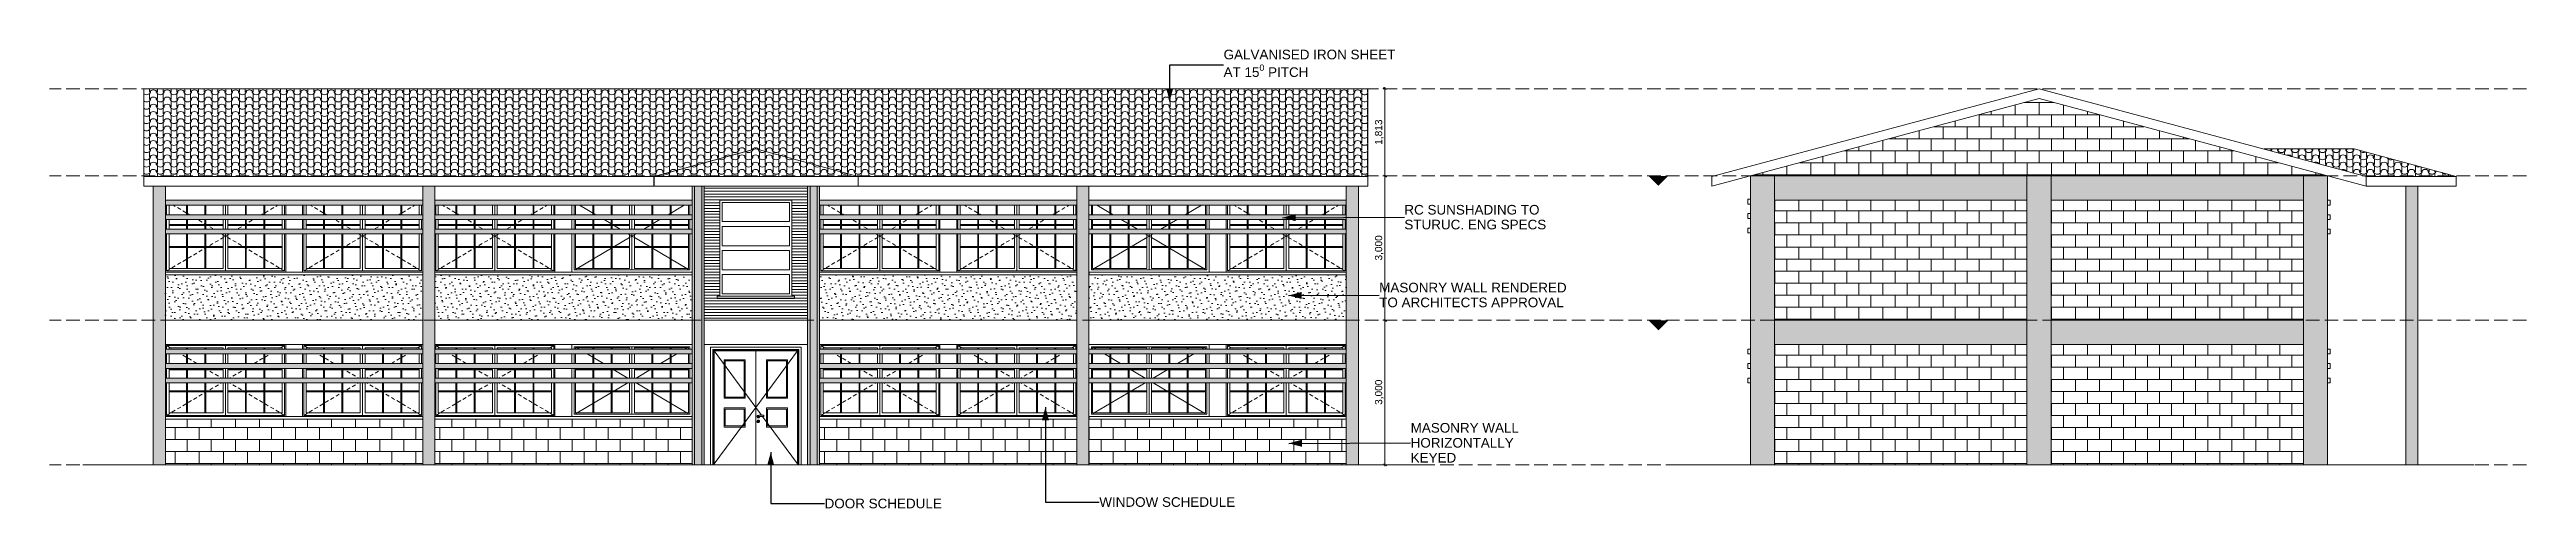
# Model space of a CAD drawing. Header units: millimetres. Extents: x 323482 to 503016, y 8175 to 72038.
# Drawn here: x 447887 to 499377, y 25568 to 35104 of the extents above; entities that cross this region are included whole.
import ezdxf

# ---------------------------------------------------------------- set-up
doc = ezdxf.new("R2010")
doc.units = ezdxf.units.MM
doc.header["$MEASUREMENT"] = 0
doc.linetypes.add('Hidden Line', pattern=[391.222223, 282.222223, -109])
for name, color, linetype, lineweight in [('2D Drafting - General_Pen_No__1', 7, 'Continuous', 13), ('2D Drafting - General_Pen_No__101', 252, 'Continuous', 13), ('Annotation - Label_Pen_No__1', 7, 'Continuous', 13), ('Annotation - Label_Pen_No__120', 7, 'Continuous', 13), ('Dimensioning - General_Pen_No__46', 5, 'Continuous', 25), ('Shell - Roof_Pen_No__120', 7, 'Continuous', 13), ('Structural - Bearing_Pen_No__120', 7, 'Continuous', 13)]:
    doc.layers.add(name, color=color, linetype=linetype, lineweight=lineweight)
for name, color, linetype, lineweight, true_color in [('2D Drafting - General_Pen_No__102', 7, 'Continuous', 13, 0xcccccc), ('Dimensioning - General_Pen_No__45', 7, 'Continuous', 25, 0x40a5ff), ('Dimensioning - General_Pen_No__85', 7, 'Continuous', 20, 0x80c2ff), ('Structural - Bearing_Pen_No__83', 7, 'Continuous', 13, 0xff9955)]:
    doc.layers.add(name, color=color, linetype=linetype, lineweight=lineweight, true_color=true_color)
doc.layers.add('Dimensioning - General', color=7, linetype='Continuous')
doc.styles.add('GENERATED_STYLE_1', font='arial.ttf')
doc.dimstyles.new('GENERATED_STYLE__1', dxfattribs={"dimtxt": 150, "dimasz": 45.6, "dimexe": 0.18, "dimexo": 0.0625, "dimgap": 0.09, "dimtad": 1, "dimdec": 0, "dimzin": 0, "dimdsep": 46, "dimtxsty": 'GENERATED_STYLE_1', "dimblk": 'ARROWHEAD_2', "dimblk1": 'ARROWHEAD_2', "dimblk2": 'ARROWHEAD_2', "dimcen": 0.09, "dimse1": 1, "dimse2": 1, "dimclrd": 256, "dimclre": 256, "dimclrt": 5, "dimadec": 0, "dimazin": 0, "dimtfac": 1, "dimtdec": 4, "dimtmove": 0, "dimatfit": 3, "dimfxl": 1, "dimtolj": 1, "dimtzin": 0, "dimarcsym": 0})
doc.dimstyles.new('GENERATED_STYLE__12', dxfattribs={"dimtxt": 0.18, "dimasz": 273.6, "dimexe": 0.18, "dimexo": 0.0625, "dimgap": 0.09, "dimtad": 0, "dimtih": 1, "dimtoh": 1, "dimdec": 4, "dimzin": 0, "dimdsep": 46, "dimcen": 0.09, "dimadec": 0, "dimazin": 0, "dimtfac": 1, "dimtdec": 4, "dimtmove": 0, "dimatfit": 3, "dimldrblk": 'ARROWHEAD_5', "dimfxl": 1, "dimtolj": 1, "dimtzin": 0, "dimarcsym": 0})
pattern_1 = [(0, (0, 0), (0, 250), []), (90, (0, 0), (-500, 0), [250, -250]), (90, (250, 250), (-500, 0), [250, -250])]
pattern_2 = [(45, (0, 350), (-111.36932, 111.36932), [0, -105, 0, -157.5]), (110, (350, 350), (148.00159, 53.86817), [0, -77, 0, -133])]

msp = doc.modelspace()

# ---------------------------------------------------------------- texts
at = {"layer": 'Annotation - Label_Pen_No__1', "color": 7, "linetype": 'Continuous', "lineweight": 13, "char_height": 200, "attachment_point": 4, "style": 'GENERATED_STYLE_1'}
for s, insert, line_spacing_factor in [('\\A1;GALVANISED IRON SHEET\\PAT 15{\\H0.66x;\\S0^  ;} PITCH', (472293, 34788.4), 0.92341), ('\\A1;RC SUNSHADING TO\\PSTURUC. ENG SPECS', (476051.1, 31619.6), 0.92341), ('\\A1;MASONRY WALL RENDERED\\PTO ARCHITECTS APPROVAL', (475527.8, 30002.2), 0.92304), ('\\A1;MASONRY WALL \\PHORIZONTALLY\\PKEYED', (476181.9, 26932), 0.93293)]:
    msp.add_mtext(s, dxfattribs=dict(at, insert=insert, line_spacing_factor=line_spacing_factor))
for s, insert in [('\\A1;DOOR SCHEDULE', (463999.1, 25668.9)), ('\\A1;WINDOW SCHEDULE', (469709.6, 25699.2))]:
    msp.add_mtext(s, dxfattribs=dict(at, insert=insert))

# ---------------------------------------------------------------- blocks, each defined once
blk = doc.blocks.new('*X4')
at = {"layer": '2D Drafting - General_Pen_No__101', "color": 252, "linetype": 'Continuous', "lineweight": 13}
for p, q in [((449965, 34290), (449965, 34277)), ((449965, 34277), (449965, 34216)), ((449965, 34187), (449965, 34126)), ((449965, 34126), (449965, 34065)), ((449965, 34037), (449965, 33976)), ((449987, 34244), (449987, 34216)), ((449987, 34093), (449987, 34065)), ((450107, 34244), (450107, 34216)), ((450107, 34093), (450107, 34065)), ((450129, 34290), (450129, 34277)), ((450129, 34277), (450129, 34216)), ((450129, 34187), (450129, 34126)), ((450129, 34126), (450129, 34065)), ((450129, 34037), (450129, 33976)), ((450250, 34290), (450250, 34277)), ((450250, 34277), (450250, 34216)), ((450250, 34187), (450250, 34126)), ((450250, 34126), (450250, 34065)), ((450250, 34037), (450250, 33976)), ((450272, 34244), (450272, 34216)), ((450272, 34093), (450272, 34065)), ((450392, 34244), (450392, 34216)), ((450392, 34093), (450392, 34065)), ((450414, 34290), (450414, 34277)), ((450414, 34277), (450414, 34216)), ((450414, 34187), (450414, 34126)), ((450414, 34126), (450414, 34065)), ((450414, 34037), (450414, 33976)), ((450534, 34290), (450534, 34277)), ((450534, 34277), (450534, 34216)), ((450534, 34187), (450534, 34126)), ((450534, 34126), (450534, 34065)), ((450534, 34037), (450534, 33976)), ((450556, 34244), (450556, 34216)), ((450556, 34093), (450556, 34065)), ((450676, 34244), (450676, 34216)), ((450676, 34093), (450676, 34065)), ((450698, 34290), (450698, 34277)), ((450698, 34277), (450698, 34216)), ((450698, 34187), (450698, 34126)), ((450698, 34126), (450698, 34065)), ((450698, 34037), (450698, 33976)), ((450819, 34290), (450819, 34277)), ((450819, 34277), (450819, 34216)), ((450819, 34187), (450819, 34126)), ((450819, 34126), (450819, 34065)), ((450819, 34037), (450819, 33976)), ((450841, 34244), (450841, 34216)), ((450841, 34093), (450841, 34065)), ((450961, 34244), (450961, 34216)), ((450961, 34093), (450961, 34065)), ((450983, 34290), (450983, 34277)), ((450983, 34277), (450983, 34216)), ((450983, 34187), (450983, 34126)), ((450983, 34126), (450983, 34065)), ((450983, 34037), (450983, 33976)), ((451103, 34290), (451103, 34277)), ((451103, 34277), (451103, 34216)), ((451103, 34187), (451103, 34126)), ((451103, 34126), (451103, 34065)), ((451103, 34037), (451103, 33976)), ((451125, 34244), (451125, 34216)), ((451125, 34093), (451125, 34065)), ((451245, 34244), (451245, 34216)), ((451245, 34093), (451245, 34065)), ((451267, 34290), (451267, 34277)), ((451267, 34277), (451267, 34216)), ((451267, 34187), (451267, 34126)), ((451267, 34126), (451267, 34065)), ((451267, 34037), (451267, 33976)), ((451388, 34290), (451388, 34277)), ((451388, 34277), (451388, 34216)), ((451388, 34187), (451388, 34126)), ((451388, 34126), (451388, 34065)), ((451388, 34037), (451388, 33976)), ((451410, 34244), (451410, 34216)), ((451410, 34093), (451410, 34065)), ((451530, 34244), (451530, 34216)), ((451530, 34093), (451530, 34065)), ((451552, 34290), (451552, 34277)), ((451552, 34277), (451552, 34216)), ((451552, 34187), (451552, 34126)), ((451552, 34126), (451552, 34065)), ((451552, 34037), (451552, 33976)), ((451672, 34290), (451672, 34277)), ((451672, 34277), (451672, 34216)), ((451672, 34187), (451672, 34126)), ((451672, 34126), (451672, 34065)), ((451672, 34037), (451672, 33976)), ((451694, 34244), (451694, 34216)), ((451694, 34093), (451694, 34065)), ((451814, 34244), (451814, 34216)), ((451814, 34093), (451814, 34065)), ((451836, 34290), (451836, 34277)), ((451836, 34277), (451836, 34216)), ((451836, 34187), (451836, 34126)), ((451836, 34126), (451836, 34065)), ((451836, 34037), (451836, 33976)), ((451957, 34290), (451957, 34277)), ((451957, 34277), (451957, 34216)), ((451957, 34187), (451957, 34126)), ((451957, 34126), (451957, 34065)), ((451957, 34037), (451957, 33976)), ((451979, 34244), (451979, 34216)), ((451979, 34093), (451979, 34065)), ((452099, 34244), (452099, 34216)), ((452099, 34093), (452099, 34065)), ((452121, 34290), (452121, 34277)), ((452121, 34277), (452121, 34216)), ((452121, 34187), (452121, 34126)), ((452121, 34126), (452121, 34065)), ((452121, 34037), (452121, 33976)), ((452241, 34290), (452241, 34277)), ((452241, 34277), (452241, 34216)), ((452241, 34187), (452241, 34126)), ((452241, 34126), (452241, 34065)), ((452241, 34037), (452241, 33976)), ((452263, 34244), (452263, 34216)), ((452263, 34093), (452263, 34065)), ((452383, 34244), (452383, 34216)), ((452383, 34093), (452383, 34065)), ((452405, 34290), (452405, 34277)), ((452405, 34277), (452405, 34216)), ((452405, 34187), (452405, 34126)), ((452405, 34126), (452405, 34065)), ((452405, 34037), (452405, 33976)), ((452526, 34290), (452526, 34277)), ((452526, 34277), (452526, 34216)), ((452526, 34187), (452526, 34126)), ((452526, 34126), (452526, 34065)), ((452526, 34037), (452526, 33976)), ((452548, 34244), (452548, 34216)), ((452548, 34093), (452548, 34065)), ((452668, 34244), (452668, 34216)), ((452668, 34093), (452668, 34065)), ((452690, 34290), (452690, 34277)), ((452690, 34277), (452690, 34216)), ((452690, 34187), (452690, 34126)), ((452690, 34126), (452690, 34065)), ((452690, 34037), (452690, 33976)), ((452810, 34290), (452810, 34277)), ((452810, 34277), (452810, 34216)), ((452810, 34187), (452810, 34126)), ((452810, 34126), (452810, 34065)), ((452810, 34037), (452810, 33976)), ((452832, 34244), (452832, 34216)), ((452832, 34093), (452832, 34065)), ((452952, 34244), (452952, 34216)), ((452952, 34093), (452952, 34065)), ((452974, 34290), (452974, 34277)), ((452974, 34277), (452974, 34216)), ((452974, 34187), (452974, 34126)), ((452974, 34126), (452974, 34065)), ((452974, 34037), (452974, 33976)), ((453095, 34290), (453095, 34277)), ((453095, 34277), (453095, 34216)), ((453095, 34187), (453095, 34126)), ((453095, 34126), (453095, 34065)), ((453095, 34037), (453095, 33976)), ((453117, 34244), (453117, 34216)), ((453117, 34093), (453117, 34065)), ((453237, 34244), (453237, 34216)), ((453237, 34093), (453237, 34065)), ((453259, 34290), (453259, 34277)), ((453259, 34277), (453259, 34216)), ((453259, 34187), (453259, 34126)), ((453259, 34126), (453259, 34065)), ((453259, 34037), (453259, 33976)), ((453379, 34290), (453379, 34277)), ((453379, 34277), (453379, 34216)), ((453379, 34187), (453379, 34126)), ((453379, 34126), (453379, 34065)), ((453379, 34037), (453379, 33976)), ((453401, 34244), (453401, 34216)), ((453401, 34093), (453401, 34065)), ((453521, 34244), (453521, 34216)), ((453521, 34093), (453521, 34065)), ((453543, 34290), (453543, 34277)), ((453543, 34277), (453543, 34216)), ((453543, 34187), (453543, 34126)), ((453543, 34126), (453543, 34065)), ((453543, 34037), (453543, 33976)), ((453663, 34290), (453663, 34277)), ((453663, 34277), (453663, 34216)), ((453663, 34187), (453663, 34126)), ((453663, 34126), (453663, 34065)), ((453663, 34037), (453663, 33976)), ((453685, 34244), (453685, 34216)), ((453685, 34093), (453685, 34065)), ((453806, 34244), (453806, 34216)), ((453806, 34093), (453806, 34065)), ((453828, 34290), (453828, 34277)), ((453828, 34277), (453828, 34216)), ((453828, 34187), (453828, 34126)), ((453828, 34126), (453828, 34065)), ((453828, 34037), (453828, 33976)), ((453948, 34290), (453948, 34277)), ((453948, 34277), (453948, 34216)), ((453948, 34187), (453948, 34126)), ((453948, 34126), (453948, 34065)), ((453948, 34037), (453948, 33976)), ((453970, 34244), (453970, 34216)), ((453970, 34093), (453970, 34065)), ((454090, 34244), (454090, 34216)), ((454090, 34093), (454090, 34065)), ((454112, 34290), (454112, 34277)), ((454112, 34277), (454112, 34216)), ((454112, 34187), (454112, 34126)), ((454112, 34126), (454112, 34065)), ((454112, 34037), (454112, 33976)), ((454232, 34290), (454232, 34277)), ((454232, 34277), (454232, 34216)), ((454232, 34187), (454232, 34126)), ((454232, 34126), (454232, 34065)), ((454232, 34037), (454232, 33976)), ((454254, 34244), (454254, 34216)), ((454254, 34093), (454254, 34065)), ((454375, 34244), (454375, 34216)), ((454375, 34093), (454375, 34065)), ((454397, 34290), (454397, 34277)), ((454397, 34277), (454397, 34216)), ((454397, 34187), (454397, 34126)), ((454397, 34126), (454397, 34065)), ((454397, 34037), (454397, 33976)), ((454517, 34290), (454517, 34277)), ((454517, 34277), (454517, 34216)), ((454517, 34187), (454517, 34126)), ((454517, 34126), (454517, 34065)), ((454517, 34037), (454517, 33976)), ((454539, 34244), (454539, 34216)), ((454539, 34093), (454539, 34065)), ((454659, 34244), (454659, 34216)), ((454659, 34093), (454659, 34065)), ((454681, 34290), (454681, 34277)), ((454681, 34277), (454681, 34216)), ((454681, 34187), (454681, 34126)), ((454681, 34126), (454681, 34065)), ((454681, 34037), (454681, 33976)), ((454801, 34290), (454801, 34277)), ((454801, 34277), (454801, 34216)), ((454801, 34187), (454801, 34126)), ((454801, 34126), (454801, 34065)), ((454801, 34037), (454801, 33976)), ((454823, 34244), (454823, 34216)), ((454823, 34093), (454823, 34065)), ((454944, 34244), (454944, 34216)), ((454944, 34093), (454944, 34065)), ((454966, 34290), (454966, 34277)), ((454966, 34277), (454966, 34216)), ((454966, 34187), (454966, 34126)), ((454966, 34126), (454966, 34065)), ((454966, 34037), (454966, 33976)), ((455086, 34290), (455086, 34277)), ((455086, 34277), (455086, 34216)), ((455086, 34187), (455086, 34126)), ((455086, 34126), (455086, 34065)), ((455086, 34037), (455086, 33976)), ((455108, 34244), (455108, 34216)), ((455108, 34093), (455108, 34065)), ((455228, 34244), (455228, 34216)), ((455228, 34093), (455228, 34065)), ((455250, 34290), (455250, 34277)), ((455250, 34277), (455250, 34216)), ((455250, 34187), (455250, 34126)), ((455250, 34126), (455250, 34065)), ((455250, 34037), (455250, 33976)), ((455370, 34290), (455370, 34277)), ((455370, 34277), (455370, 34216)), ((455370, 34187), (455370, 34126)), ((455370, 34126), (455370, 34065)), ((455370, 34037), (455370, 33976)), ((455392, 34244), (455392, 34216)), ((455392, 34093), (455392, 34065)), ((455513, 34244), (455513, 34216)), ((455513, 34093), (455513, 34065)), ((455535, 34290), (455535, 34277)), ((455535, 34277), (455535, 34216)), ((455535, 34187), (455535, 34126)), ((455535, 34126), (455535, 34065)), ((455535, 34037), (455535, 33976)), ((455655, 34290), (455655, 34277)), ((455655, 34277), (455655, 34216)), ((455655, 34187), (455655, 34126)), ((455655, 34126), (455655, 34065)), ((455655, 34037), (455655, 33976)), ((455677, 34244), (455677, 34216)), ((455677, 34093), (455677, 34065)), ((455797, 34244), (455797, 34216)), ((455797, 34093), (455797, 34065)), ((455819, 34290), (455819, 34277)), ((455819, 34277), (455819, 34216)), ((455819, 34187), (455819, 34126)), ((455819, 34126), (455819, 34065)), ((455819, 34037), (455819, 33976)), ((455939, 34290), (455939, 34277)), ((455939, 34277), (455939, 34216)), ((455939, 34187), (455939, 34126)), ((455939, 34126), (455939, 34065)), ((455939, 34037), (455939, 33976)), ((455961, 34244), (455961, 34216)), ((455961, 34093), (455961, 34065)), ((456082, 34244), (456082, 34216)), ((456082, 34093), (456082, 34065)), ((456104, 34290), (456104, 34277)), ((456104, 34277), (456104, 34216)), ((456104, 34187), (456104, 34126)), ((456104, 34126), (456104, 34065)), ((456104, 34037), (456104, 33976)), ((456224, 34290), (456224, 34277)), ((456224, 34277), (456224, 34216)), ((456224, 34187), (456224, 34126)), ((456224, 34126), (456224, 34065)), ((456224, 34037), (456224, 33976)), ((456246, 34244), (456246, 34216)), ((456246, 34093), (456246, 34065)), ((456366, 34244), (456366, 34216)), ((456366, 34093), (456366, 34065)), ((456388, 34290), (456388, 34277)), ((456388, 34277), (456388, 34216)), ((456388, 34187), (456388, 34126)), ((456388, 34126), (456388, 34065)), ((456388, 34037), (456388, 33976)), ((456508, 34290), (456508, 34277)), ((456508, 34277), (456508, 34216)), ((456508, 34187), (456508, 34126)), ((456508, 34126), (456508, 34065)), ((456508, 34037), (456508, 33976)), ((456530, 34244), (456530, 34216)), ((456530, 34093), (456530, 34065)), ((456651, 34244), (456651, 34216)), ((456651, 34093), (456651, 34065)), ((456673, 34290), (456673, 34277)), ((456673, 34277), (456673, 34216)), ((456673, 34187), (456673, 34126)), ((456673, 34126), (456673, 34065)), ((456673, 34037), (456673, 33976)), ((456793, 34290), (456793, 34277)), ((456793, 34277), (456793, 34216)), ((456793, 34187), (456793, 34126)), ((456793, 34126), (456793, 34065)), ((456793, 34037), (456793, 33976)), ((456815, 34244), (456815, 34216)), ((456815, 34093), (456815, 34065)), ((456935, 34244), (456935, 34216)), ((456935, 34093), (456935, 34065)), ((456957, 34290), (456957, 34277)), ((456957, 34277), (456957, 34216)), ((456957, 34187), (456957, 34126)), ((456957, 34126), (456957, 34065)), ((456957, 34037), (456957, 33976)), ((457077, 34290), (457077, 34277)), ((457077, 34277), (457077, 34216)), ((457077, 34187), (457077, 34126)), ((457077, 34126), (457077, 34065)), ((457077, 34037), (457077, 33976)), ((457099, 34244), (457099, 34216)), ((457099, 34093), (457099, 34065)), ((457219, 34244), (457219, 34216)), ((457219, 34093), (457219, 34065)), ((457241, 34290), (457241, 34277)), ((457241, 34277), (457241, 34216)), ((457241, 34187), (457241, 34126)), ((457241, 34126), (457241, 34065)), ((457241, 34037), (457241, 33976)), ((457362, 34290), (457362, 34277)), ((457362, 34277), (457362, 34216)), ((457362, 34187), (457362, 34126)), ((457362, 34126), (457362, 34065)), ((457362, 34037), (457362, 33976)), ((457384, 34244), (457384, 34216)), ((457384, 34093), (457384, 34065)), ((457504, 34244), (457504, 34216)), ((457504, 34093), (457504, 34065)), ((457526, 34290), (457526, 34277)), ((457526, 34277), (457526, 34216)), ((457526, 34187), (457526, 34126)), ((457526, 34126), (457526, 34065)), ((457526, 34037), (457526, 33976)), ((457646, 34290), (457646, 34277)), ((457646, 34277), (457646, 34216)), ((457646, 34187), (457646, 34126)), ((457646, 34126), (457646, 34065)), ((457646, 34037), (457646, 33976)), ((457668, 34244), (457668, 34216)), ((457668, 34093), (457668, 34065)), ((457788, 34244), (457788, 34216)), ((457788, 34093), (457788, 34065)), ((457810, 34290), (457810, 34277)), ((457810, 34277), (457810, 34216)), ((457810, 34187), (457810, 34126)), ((457810, 34126), (457810, 34065)), ((457810, 34037), (457810, 33976)), ((457931, 34290), (457931, 34277)), ((457931, 34277), (457931, 34216)), ((457931, 34187), (457931, 34126)), ((457931, 34126), (457931, 34065)), ((457931, 34037), (457931, 33976)), ((457953, 34244), (457953, 34216)), ((457953, 34093), (457953, 34065)), ((458073, 34244), (458073, 34216)), ((458073, 34093), (458073, 34065)), ((458095, 34290), (458095, 34277)), ((458095, 34277), (458095, 34216)), ((458095, 34187), (458095, 34126)), ((458095, 34126), (458095, 34065)), ((458095, 34037), (458095, 33976)), ((458215, 34290), (458215, 34277)), ((458215, 34277), (458215, 34216)), ((458215, 34187), (458215, 34126)), ((458215, 34126), (458215, 34065)), ((458215, 34037), (458215, 33976)), ((458237, 34244), (458237, 34216)), ((458237, 34093), (458237, 34065)), ((458357, 34244), (458357, 34216)), ((458357, 34093), (458357, 34065)), ((458379, 34290), (458379, 34277)), ((458379, 34277), (458379, 34216)), ((458379, 34187), (458379, 34126)), ((458379, 34126), (458379, 34065)), ((458379, 34037), (458379, 33976)), ((458500, 34290), (458500, 34277)), ((458500, 34277), (458500, 34216)), ((458500, 34187), (458500, 34126)), ((458500, 34126), (458500, 34065)), ((458500, 34037), (458500, 33976)), ((458522, 34244), (458522, 34216)), ((458522, 34093), (458522, 34065)), ((458642, 34244), (458642, 34216)), ((458642, 34093), (458642, 34065)), ((458664, 34290), (458664, 34277)), ((458664, 34277), (458664, 34216)), ((458664, 34187), (458664, 34126)), ((458664, 34126), (458664, 34065)), ((458664, 34037), (458664, 33976)), ((458784, 34290), (458784, 34277)), ((458784, 34277), (458784, 34216)), ((458784, 34187), (458784, 34126)), ((458784, 34126), (458784, 34065)), ((458784, 34037), (458784, 33976)), ((458806, 34244), (458806, 34216)), ((458806, 34093), (458806, 34065)), ((458926, 34244), (458926, 34216)), ((458926, 34093), (458926, 34065)), ((458948, 34290), (458948, 34277)), ((458948, 34277), (458948, 34216)), ((458948, 34187), (458948, 34126)), ((458948, 34126), (458948, 34065)), ((458948, 34037), (458948, 33976)), ((459069, 34290), (459069, 34277)), ((459069, 34277), (459069, 34216)), ((459069, 34187), (459069, 34126)), ((459069, 34126), (459069, 34065)), ((459069, 34037), (459069, 33976)), ((459091, 34244), (459091, 34216)), ((459091, 34093), (459091, 34065)), ((459211, 34244), (459211, 34216)), ((459211, 34093), (459211, 34065)), ((459233, 34290), (459233, 34277)), ((459233, 34277), (459233, 34216)), ((459233, 34187), (459233, 34126)), ((459233, 34126), (459233, 34065)), ((459233, 34037), (459233, 33976)), ((459353, 34290), (459353, 34277)), ((459353, 34277), (459353, 34216)), ((459353, 34187), (459353, 34126)), ((459353, 34126), (459353, 34065)), ((459353, 34037), (459353, 33976)), ((459375, 34244), (459375, 34216)), ((459375, 34093), (459375, 34065)), ((459495, 34244), (459495, 34216)), ((459495, 34093), (459495, 34065)), ((459517, 34290), (459517, 34277)), ((459517, 34277), (459517, 34216)), ((459517, 34187), (459517, 34126)), ((459517, 34126), (459517, 34065)), ((459517, 34037), (459517, 33976)), ((459638, 34290), (459638, 34277)), ((459638, 34277), (459638, 34216)), ((459638, 34187), (459638, 34126)), ((459638, 34126), (459638, 34065)), ((459638, 34037), (459638, 33976)), ((459660, 34244), (459660, 34216)), ((459660, 34093), (459660, 34065)), ((459780, 34244), (459780, 34216)), ((459780, 34093), (459780, 34065)), ((459802, 34290), (459802, 34277)), ((459802, 34277), (459802, 34216)), ((459802, 34187), (459802, 34126)), ((459802, 34126), (459802, 34065)), ((459802, 34037), (459802, 33976)), ((459922, 34290), (459922, 34277)), ((459922, 34277), (459922, 34216)), ((459922, 34187), (459922, 34126)), ((459922, 34126), (459922, 34065)), ((459922, 34037), (459922, 33976)), ((459944, 34244), (459944, 34216)), ((459944, 34093), (459944, 34065)), ((460064, 34244), (460064, 34216)), ((460064, 34093), (460064, 34065)), ((460086, 34290), (460086, 34277)), ((460086, 34277), (460086, 34216)), ((460086, 34187), (460086, 34126)), ((460086, 34126), (460086, 34065)), ((460086, 34037), (460086, 33976)), ((460207, 34290), (460207, 34277)), ((460207, 34277), (460207, 34216)), ((460207, 34187), (460207, 34126)), ((460207, 34126), (460207, 34065)), ((460207, 34037), (460207, 33976)), ((460229, 34244), (460229, 34216)), ((460229, 34093), (460229, 34065)), ((460349, 34244), (460349, 34216)), ((460349, 34093), (460349, 34065)), ((460371, 34290), (460371, 34277)), ((460371, 34277), (460371, 34216)), ((460371, 34187), (460371, 34126)), ((460371, 34126), (460371, 34065)), ((460371, 34037), (460371, 33976)), ((460491, 34290), (460491, 34277)), ((460491, 34277), (460491, 34216)), ((460491, 34187), (460491, 34126)), ((460491, 34126), (460491, 34065)), ((460491, 34037), (460491, 33976)), ((460513, 34244), (460513, 34216)), ((460513, 34093), (460513, 34065)), ((460633, 34244), (460633, 34216)), ((460633, 34093), (460633, 34065)), ((460655, 34290), (460655, 34277)), ((460655, 34277), (460655, 34216)), ((460655, 34187), (460655, 34126)), ((460655, 34126), (460655, 34065)), ((460655, 34037), (460655, 33976)), ((460775, 34290), (460775, 34277)), ((460775, 34277), (460775, 34216)), ((460775, 34187), (460775, 34126)), ((460775, 34126), (460775, 34065)), ((460775, 34037), (460775, 33976)), ((460797, 34244), (460797, 34216)), ((460797, 34093), (460797, 34065)), ((460918, 34244), (460918, 34216)), ((460918, 34093), (460918, 34065)), ((460940, 34290), (460940, 34277)), ((460940, 34277), (460940, 34216)), ((460940, 34187), (460940, 34126)), ((460940, 34126), (460940, 34065)), ((460940, 34037), (460940, 33976)), ((461060, 34290), (461060, 34277)), ((461060, 34277), (461060, 34216)), ((461060, 34187), (461060, 34126)), ((461060, 34126), (461060, 34065)), ((461060, 34037), (461060, 33976)), ((461082, 34244), (461082, 34216)), ((461082, 34093), (461082, 34065)), ((461202, 34244), (461202, 34216)), ((461202, 34093), (461202, 34065)), ((461224, 34290), (461224, 34277)), ((461224, 34277), (461224, 34216)), ((461224, 34187), (461224, 34126)), ((461224, 34126), (461224, 34065)), ((461224, 34037), (461224, 33976)), ((461344, 34290), (461344, 34277)), ((461344, 34277), (461344, 34216)), ((461344, 34187), (461344, 34126)), ((461344, 34126), (461344, 34065)), ((461344, 34037), (461344, 33976)), ((461366, 34244), (461366, 34216)), ((461366, 34093), (461366, 34065)), ((461487, 34244), (461487, 34216)), ((461487, 34093), (461487, 34065)), ((461509, 34290), (461509, 34277)), ((461509, 34277), (461509, 34216)), ((461509, 34187), (461509, 34126)), ((461509, 34126), (461509, 34065)), ((461509, 34037), (461509, 33976)), ((461629, 34290), (461629, 34277)), ((461629, 34277), (461629, 34216)), ((461629, 34187), (461629, 34126)), ((461629, 34126), (461629, 34065)), ((461629, 34037), (461629, 33976)), ((461651, 34244), (461651, 34216)), ((461651, 34093), (461651, 34065)), ((461771, 34244), (461771, 34216)), ((461771, 34093), (461771, 34065)), ((461793, 34290), (461793, 34277)), ((461793, 34277), (461793, 34216)), ((461793, 34187), (461793, 34126)), ((461793, 34126), (461793, 34065)), ((461793, 34037), (461793, 33976)), ((461913, 34290), (461913, 34277)), ((461913, 34277), (461913, 34216)), ((461913, 34187), (461913, 34126)), ((461913, 34126), (461913, 34065)), ((461913, 34037), (461913, 33976)), ((461935, 34244), (461935, 34216)), ((461935, 34093), (461935, 34065)), ((462056, 34244), (462056, 34216)), ((462056, 34093), (462056, 34065)), ((462078, 34290), (462078, 34277)), ((462078, 34277), (462078, 34216)), ((462078, 34187), (462078, 34126)), ((462078, 34126), (462078, 34065)), ((462078, 34037), (462078, 33976)), ((462198, 34290), (462198, 34277)), ((462198, 34277), (462198, 34216)), ((462198, 34187), (462198, 34126)), ((462198, 34126), (462198, 34065)), ((462198, 34037), (462198, 33976)), ((462220, 34244), (462220, 34216)), ((462220, 34093), (462220, 34065)), ((462340, 34244), (462340, 34216)), ((462340, 34093), (462340, 34065)), ((462362, 34290), (462362, 34277)), ((462362, 34277), (462362, 34216)), ((462362, 34187), (462362, 34126)), ((462362, 34126), (462362, 34065)), ((462362, 34037), (462362, 33976)), ((462482, 34290), (462482, 34277)), ((462482, 34277), (462482, 34216)), ((462482, 34187), (462482, 34126)), ((462482, 34126), (462482, 34065)), ((462482, 34037), (462482, 33976)), ((462504, 34244), (462504, 34216)), ((462504, 34093), (462504, 34065)), ((462625, 34244), (462625, 34216)), ((462625, 34093), (462625, 34065)), ((462647, 34290), (462647, 34277)), ((462647, 34277), (462647, 34216)), ((462647, 34187), (462647, 34126)), ((462647, 34126), (462647, 34065)), ((462647, 34037), (462647, 33976)), ((462767, 34290), (462767, 34277)), ((462767, 34277), (462767, 34216)), ((462767, 34187), (462767, 34126)), ((462767, 34126), (462767, 34065)), ((462767, 34037), (462767, 33976)), ((462789, 34244), (462789, 34216)), ((462789, 34093), (462789, 34065)), ((462909, 34244), (462909, 34216)), ((462909, 34093), (462909, 34065)), ((462931, 34290), (462931, 34277)), ((462931, 34277), (462931, 34216)), ((462931, 34187), (462931, 34126)), ((462931, 34126), (462931, 34065)), ((462931, 34037), (462931, 33976)), ((463051, 34290), (463051, 34277)), ((463051, 34277), (463051, 34216)), ((463051, 34187), (463051, 34126)), ((463051, 34126), (463051, 34065)), ((463051, 34037), (463051, 33976)), ((463073, 34244), (463073, 34216)), ((463073, 34093), (463073, 34065)), ((463194, 34244), (463194, 34216)), ((463194, 34093), (463194, 34065)), ((463216, 34290), (463216, 34277)), ((463216, 34277), (463216, 34216)), ((463216, 34187), (463216, 34126)), ((463216, 34126), (463216, 34065)), ((463216, 34037), (463216, 33976)), ((463336, 34290), (463336, 34277)), ((463336, 34277), (463336, 34216)), ((463336, 34187), (463336, 34126)), ((463336, 34126), (463336, 34065)), ((463336, 34037), (463336, 33976)), ((463358, 34244), (463358, 34216)), ((463358, 34093), (463358, 34065)), ((463478, 34244), (463478, 34216)), ((463478, 34093), (463478, 34065)), ((463500, 34290), (463500, 34277)), ((463500, 34277), (463500, 34216)), ((463500, 34187), (463500, 34126)), ((463500, 34126), (463500, 34065)), ((463500, 34037), (463500, 33976)), ((463620, 34290), (463620, 34277)), ((463620, 34277), (463620, 34216)), ((463620, 34187), (463620, 34126)), ((463620, 34126), (463620, 34065)), ((463620, 34037), (463620, 33976)), ((463642, 34244), (463642, 34216)), ((463642, 34093), (463642, 34065)), ((463763, 34244), (463763, 34216)), ((463763, 34093), (463763, 34065)), ((463785, 34290), (463785, 34277)), ((463785, 34277), (463785, 34216)), ((463785, 34187), (463785, 34126)), ((463785, 34126), (463785, 34065)), ((463785, 34037), (463785, 33976)), ((463905, 34290), (463905, 34277)), ((463905, 34277), (463905, 34216)), ((463905, 34187), (463905, 34126)), ((463905, 34126), (463905, 34065)), ((463905, 34037), (463905, 33976)), ((463927, 34244), (463927, 34216)), ((463927, 34093), (463927, 34065)), ((464047, 34244), (464047, 34216)), ((464047, 34093), (464047, 34065)), ((464069, 34290), (464069, 34277)), ((464069, 34277), (464069, 34216)), ((464069, 34187), (464069, 34126)), ((464069, 34126), (464069, 34065)), ((464069, 34037), (464069, 33976)), ((464189, 34290), (464189, 34277)), ((464189, 34277), (464189, 34216)), ((464189, 34187), (464189, 34126)), ((464189, 34126), (464189, 34065)), ((464189, 34037), (464189, 33976)), ((464211, 34244), (464211, 34216)), ((464211, 34093), (464211, 34065)), ((464331, 34244), (464331, 34216)), ((464331, 34093), (464331, 34065)), ((464353, 34290), (464353, 34277)), ((464353, 34277), (464353, 34216)), ((464353, 34187), (464353, 34126)), ((464353, 34126), (464353, 34065)), ((464353, 34037), (464353, 33976)), ((464474, 34290), (464474, 34277)), ((464474, 34277), (464474, 34216)), ((464474, 34187), (464474, 34126)), ((464474, 34126), (464474, 34065)), ((464474, 34037), (464474, 33976)), ((464496, 34244), (464496, 34216)), ((464496, 34093), (464496, 34065)), ((464616, 34244), (464616, 34216)), ((464616, 34093), (464616, 34065)), ((464638, 34290), (464638, 34277)), ((464638, 34277), (464638, 34216)), ((464638, 34187), (464638, 34126)), ((464638, 34126), (464638, 34065)), ((464638, 34037), (464638, 33976)), ((464758, 34290), (464758, 34277)), ((464758, 34277), (464758, 34216)), ((464758, 34187), (464758, 34126)), ((464758, 34126), (464758, 34065)), ((464758, 34037), (464758, 33976)), ((464780, 34244), (464780, 34216)), ((464780, 34093), (464780, 34065)), ((464900, 34244), (464900, 34216)), ((464900, 34093), (464900, 34065)), ((464922, 34290), (464922, 34277)), ((464922, 34277), (464922, 34216)), ((464922, 34187), (464922, 34126)), ((464922, 34126), (464922, 34065)), ((464922, 34037), (464922, 33976)), ((465043, 34290), (465043, 34277)), ((465043, 34277), (465043, 34216)), ((465043, 34187), (465043, 34126)), ((465043, 34126), (465043, 34065)), ((465043, 34037), (465043, 33976)), ((465065, 34244), (465065, 34216)), ((465065, 34093), (465065, 34065)), ((465185, 34244), (465185, 34216)), ((465185, 34093), (465185, 34065)), ((465207, 34290), (465207, 34277)), ((465207, 34277), (465207, 34216)), ((465207, 34187), (465207, 34126)), ((465207, 34126), (465207, 34065)), ((465207, 34037), (465207, 33976)), ((465327, 34290), (465327, 34277)), ((465327, 34277), (465327, 34216)), ((465327, 34187), (465327, 34126)), ((465327, 34126), (465327, 34065)), ((465327, 34037), (465327, 33976)), ((465349, 34244), (465349, 34216)), ((465349, 34093), (465349, 34065)), ((465469, 34244), (465469, 34216)), ((465469, 34093), (465469, 34065)), ((465491, 34290), (465491, 34277)), ((465491, 34277), (465491, 34216)), ((465491, 34187), (465491, 34126)), ((465491, 34126), (465491, 34065)), ((465491, 34037), (465491, 33976)), ((465612, 34290), (465612, 34277)), ((465612, 34277), (465612, 34216)), ((465612, 34187), (465612, 34126)), ((465612, 34126), (465612, 34065)), ((465612, 34037), (465612, 33976)), ((465634, 34244), (465634, 34216)), ((465634, 34093), (465634, 34065)), ((465754, 34244), (465754, 34216)), ((465754, 34093), (465754, 34065)), ((465776, 34290), (465776, 34277)), ((465776, 34277), (465776, 34216)), ((465776, 34187), (465776, 34126)), ((465776, 34126), (465776, 34065)), ((465776, 34037), (465776, 33976)), ((465896, 34290), (465896, 34277)), ((465896, 34277), (465896, 34216)), ((465896, 34187), (465896, 34126)), ((465896, 34126), (465896, 34065)), ((465896, 34037), (465896, 33976)), ((465918, 34244), (465918, 34216)), ((465918, 34093), (465918, 34065)), ((466038, 34244), (466038, 34216)), ((466038, 34093), (466038, 34065)), ((466060, 34290), (466060, 34277)), ((466060, 34277), (466060, 34216)), ((466060, 34187), (466060, 34126)), ((466060, 34126), (466060, 34065)), ((466060, 34037), (466060, 33976)), ((466181, 34290), (466181, 34277)), ((466181, 34277), (466181, 34216)), ((466181, 34187), (466181, 34126)), ((466181, 34126), (466181, 34065)), ((466181, 34037), (466181, 33976)), ((466203, 34244), (466203, 34216)), ((466203, 34093), (466203, 34065)), ((466323, 34244), (466323, 34216)), ((466323, 34093), (466323, 34065)), ((466345, 34290), (466345, 34277)), ((466345, 34277), (466345, 34216)), ((466345, 34187), (466345, 34126)), ((466345, 34126), (466345, 34065)), ((466345, 34037), (466345, 33976)), ((466465, 34290), (466465, 34277)), ((466465, 34277), (466465, 34216)), ((466465, 34187), (466465, 34126)), ((466465, 34126), (466465, 34065)), ((466465, 34037), (466465, 33976)), ((466487, 34244), (466487, 34216)), ((466487, 34093), (466487, 34065)), ((466607, 34244), (466607, 34216)), ((466607, 34093), (466607, 34065)), ((466629, 34290), (466629, 34277)), ((466629, 34277), (466629, 34216)), ((466629, 34187), (466629, 34126)), ((466629, 34126), (466629, 34065)), ((466629, 34037), (466629, 33976)), ((466750, 34290), (466750, 34277)), ((466750, 34277), (466750, 34216)), ((466750, 34187), (466750, 34126)), ((466750, 34126), (466750, 34065)), ((466750, 34037), (466750, 33976)), ((466772, 34244), (466772, 34216)), ((466772, 34093), (466772, 34065)), ((466892, 34244), (466892, 34216)), ((466892, 34093), (466892, 34065)), ((466914, 34290), (466914, 34277)), ((466914, 34277), (466914, 34216)), ((466914, 34187), (466914, 34126)), ((466914, 34126), (466914, 34065)), ((466914, 34037), (466914, 33976)), ((467034, 34290), (467034, 34277)), ((467034, 34277), (467034, 34216)), ((467034, 34187), (467034, 34126)), ((467034, 34126), (467034, 34065)), ((467034, 34037), (467034, 33976)), ((467056, 34244), (467056, 34216)), ((467056, 34093), (467056, 34065)), ((467176, 34244), (467176, 34216)), ((467176, 34093), (467176, 34065)), ((467198, 34290), (467198, 34277)), ((467198, 34277), (467198, 34216)), ((467198, 34187), (467198, 34126)), ((467198, 34126), (467198, 34065)), ((467198, 34037), (467198, 33976)), ((467319, 34290), (467319, 34277)), ((467319, 34277), (467319, 34216)), ((467319, 34187), (467319, 34126)), ((467319, 34126), (467319, 34065)), ((467319, 34037), (467319, 33976)), ((467341, 34244), (467341, 34216)), ((467341, 34093), (467341, 34065)), ((467461, 34244), (467461, 34216)), ((467461, 34093), (467461, 34065)), ((467483, 34290), (467483, 34277)), ((467483, 34277), (467483, 34216)), ((467483, 34187), (467483, 34126)), ((467483, 34126), (467483, 34065)), ((467483, 34037), (467483, 33976)), ((467603, 34290), (467603, 34277)), ((467603, 34277), (467603, 34216)), ((467603, 34187), (467603, 34126)), ((467603, 34126), (467603, 34065)), ((467603, 34037), (467603, 33976)), ((467625, 34244), (467625, 34216)), ((467625, 34093), (467625, 34065)), ((467745, 34244), (467745, 34216)), ((467745, 34093), (467745, 34065)), ((467767, 34290), (467767, 34277)), ((467767, 34277), (467767, 34216)), ((467767, 34187), (467767, 34126)), ((467767, 34126), (467767, 34065)), ((467767, 34037), (467767, 33976)), ((467887, 34290), (467887, 34277)), ((467887, 34277), (467887, 34216)), ((467887, 34187), (467887, 34126)), ((467887, 34126), (467887, 34065)), ((467887, 34037), (467887, 33976)), ((467909, 34244), (467909, 34216)), ((467909, 34093), (467909, 34065)), ((468030, 34244), (468030, 34216)), ((468030, 34093), (468030, 34065)), ((468052, 34290), (468052, 34277)), ((468052, 34277), (468052, 34216)), ((468052, 34187), (468052, 34126)), ((468052, 34126), (468052, 34065)), ((468052, 34037), (468052, 33976)), ((468172, 34290), (468172, 34277)), ((468172, 34277), (468172, 34216)), ((468172, 34187), (468172, 34126)), ((468172, 34126), (468172, 34065)), ((468172, 34037), (468172, 33976)), ((468194, 34244), (468194, 34216)), ((468194, 34093), (468194, 34065)), ((468314, 34244), (468314, 34216)), ((468314, 34093), (468314, 34065)), ((468336, 34290), (468336, 34277)), ((468336, 34277), (468336, 34216)), ((468336, 34187), (468336, 34126)), ((468336, 34126), (468336, 34065)), ((468336, 34037), (468336, 33976)), ((468456, 34290), (468456, 34277)), ((468456, 34277), (468456, 34216)), ((468456, 34187), (468456, 34126)), ((468456, 34126), (468456, 34065)), ((468456, 34037), (468456, 33976)), ((468478, 34244), (468478, 34216)), ((468478, 34093), (468478, 34065)), ((468599, 34244), (468599, 34216)), ((468599, 34093), (468599, 34065)), ((468621, 34290), (468621, 34277)), ((468621, 34277), (468621, 34216)), ((468621, 34187), (468621, 34126)), ((468621, 34126), (468621, 34065)), ((468621, 34037), (468621, 33976)), ((468741, 34290), (468741, 34277)), ((468741, 34277), (468741, 34216)), ((468741, 34187), (468741, 34126)), ((468741, 34126), (468741, 34065)), ((468741, 34037), (468741, 33976)), ((468763, 34244), (468763, 34216)), ((468763, 34093), (468763, 34065)), ((468883, 34244), (468883, 34216)), ((468883, 34093), (468883, 34065)), ((468905, 34290), (468905, 34277)), ((468905, 34277), (468905, 34216)), ((468905, 34187), (468905, 34126)), ((468905, 34126), (468905, 34065)), ((468905, 34037), (468905, 33976)), ((469025, 34290), (469025, 34277)), ((469025, 34277), (469025, 34216)), ((469025, 34187), (469025, 34126)), ((469025, 34126), (469025, 34065)), ((469025, 34037), (469025, 33976)), ((469047, 34244), (469047, 34216)), ((469047, 34093), (469047, 34065)), ((469168, 34244), (469168, 34216)), ((469168, 34093), (469168, 34065)), ((469190, 34290), (469190, 34277)), ((469190, 34277), (469190, 34216)), ((469190, 34187), (469190, 34126)), ((469190, 34126), (469190, 34065)), ((469190, 34037), (469190, 33976)), ((469310, 34290), (469310, 34277)), ((469310, 34277), (469310, 34216)), ((469310, 34187), (469310, 34126)), ((469310, 34126), (469310, 34065)), ((469310, 34037), (469310, 33976)), ((469332, 34244), (469332, 34216)), ((469332, 34093), (469332, 34065)), ((469452, 34244), (469452, 34216)), ((469452, 34093), (469452, 34065)), ((469474, 34290), (469474, 34277)), ((469474, 34277), (469474, 34216)), ((469474, 34187), (469474, 34126)), ((469474, 34126), (469474, 34065)), ((469474, 34037), (469474, 33976)), ((469594, 34290), (469594, 34277)), ((469594, 34277), (469594, 34216)), ((469594, 34187), (469594, 34126)), ((469594, 34126), (469594, 34065)), ((469594, 34037), (469594, 33976)), ((469616, 34244), (469616, 34216)), ((469616, 34093), (469616, 34065)), ((469737, 34244), (469737, 34216)), ((469737, 34093), (469737, 34065)), ((469759, 34290), (469759, 34277)), ((469759, 34277), (469759, 34216)), ((469759, 34187), (469759, 34126)), ((469759, 34126), (469759, 34065)), ((469759, 34037), (469759, 33976)), ((469879, 34290), (469879, 34277)), ((469879, 34277), (469879, 34216)), ((469879, 34187), (469879, 34126)), ((469879, 34126), (469879, 34065)), ((469879, 34037), (469879, 33976)), ((469901, 34244), (469901, 34216)), ((469901, 34093), (469901, 34065)), ((470021, 34244), (470021, 34216)), ((470021, 34093), (470021, 34065)), ((470043, 34290), (470043, 34277)), ((470043, 34277), (470043, 34216)), ((470043, 34187), (470043, 34126)), ((470043, 34126), (470043, 34065)), ((470043, 34037), (470043, 33976)), ((470163, 34290), (470163, 34277)), ((470163, 34277), (470163, 34216)), ((470163, 34187), (470163, 34126)), ((470163, 34126), (470163, 34065)), ((470163, 34037), (470163, 33976)), ((470185, 34244), (470185, 34216)), ((470185, 34093), (470185, 34065)), ((470306, 34244), (470306, 34216)), ((470306, 34093), (470306, 34065)), ((470328, 34290), (470328, 34277)), ((470328, 34277), (470328, 34216)), ((470328, 34187), (470328, 34126)), ((470328, 34126), (470328, 34065)), ((470328, 34037), (470328, 33976)), ((470448, 34290), (470448, 34277)), ((470448, 34277), (470448, 34216)), ((470448, 34187), (470448, 34126)), ((470448, 34126), (470448, 34065)), ((470448, 34037), (470448, 33976)), ((470470, 34244), (470470, 34216)), ((470470, 34093), (470470, 34065)), ((470590, 34244), (470590, 34216)), ((470590, 34093), (470590, 34065)), ((470612, 34290), (470612, 34277)), ((470612, 34277), (470612, 34216)), ((470612, 34187), (470612, 34126)), ((470612, 34126), (470612, 34065)), ((470612, 34037), (470612, 33976)), ((470732, 34290), (470732, 34277)), ((470732, 34277), (470732, 34216)), ((470732, 34187), (470732, 34126)), ((470732, 34126), (470732, 34065)), ((470732, 34037), (470732, 33976)), ((470754, 34244), (470754, 34216)), ((470754, 34093), (470754, 34065)), ((470875, 34244), (470875, 34216)), ((470875, 34093), (470875, 34065)), ((470897, 34290), (470897, 34277)), ((470897, 34277), (470897, 34216)), ((470897, 34187), (470897, 34126)), ((470897, 34126), (470897, 34065)), ((470897, 34037), (470897, 33976)), ((471017, 34290), (471017, 34277)), ((471017, 34277), (471017, 34216)), ((471017, 34187), (471017, 34126)), ((471017, 34126), (471017, 34065)), ((471017, 34037), (471017, 33976)), ((471039, 34244), (471039, 34216)), ((471039, 34093), (471039, 34065)), ((471159, 34244), (471159, 34216)), ((471159, 34093), (471159, 34065)), ((471181, 34290), (471181, 34277)), ((471181, 34277), (471181, 34216)), ((471181, 34187), (471181, 34126)), ((471181, 34126), (471181, 34065)), ((471181, 34037), (471181, 33976)), ((471301, 34290), (471301, 34277)), ((471301, 34277), (471301, 34216)), ((471301, 34187), (471301, 34126)), ((471301, 34126), (471301, 34065)), ((471301, 34037), (471301, 33976)), ((471323, 34244), (471323, 34216)), ((471323, 34093), (471323, 34065)), ((471443, 34244), (471443, 34216)), ((471443, 34093), (471443, 34065)), ((471465, 34290), (471465, 34277)), ((471465, 34277), (471465, 34216)), ((471465, 34187), (471465, 34126)), ((471465, 34126), (471465, 34065)), ((471465, 34037), (471465, 33976)), ((471586, 34290), (471586, 34277)), ((471586, 34277), (471586, 34216)), ((471586, 34187), (471586, 34126)), ((471586, 34126), (471586, 34065)), ((471586, 34037), (471586, 33976)), ((471608, 34244), (471608, 34216)), ((471608, 34093), (471608, 34065)), ((471728, 34244), (471728, 34216)), ((471728, 34093), (471728, 34065)), ((471750, 34290), (471750, 34277)), ((471750, 34277), (471750, 34216)), ((471750, 34187), (471750, 34126)), ((471750, 34126), (471750, 34065)), ((471750, 34037), (471750, 33976)), ((471870, 34290), (471870, 34277)), ((471870, 34277), (471870, 34216)), ((471870, 34187), (471870, 34126)), ((471870, 34126), (471870, 34065)), ((471870, 34037), (471870, 33976)), ((471892, 34244), (471892, 34216)), ((471892, 34093), (471892, 34065)), ((472012, 34244), (472012, 34216)), ((472012, 34093), (472012, 34065)), ((472034, 34290), (472034, 34277)), ((472034, 34277), (472034, 34216)), ((472034, 34187), (472034, 34126)), ((472034, 34126), (472034, 34065)), ((472034, 34037), (472034, 33976)), ((472155, 34290), (472155, 34277)), ((472155, 34277), (472155, 34216)), ((472155, 34187), (472155, 34126)), ((472155, 34126), (472155, 34065)), ((472155, 34037), (472155, 33976)), ((472177, 34244), (472177, 34216)), ((472177, 34093), (472177, 34065)), ((472297, 34244), (472297, 34216)), ((472297, 34093), (472297, 34065)), ((472319, 34290), (472319, 34277)), ((472319, 34277), (472319, 34216)), ((472319, 34187), (472319, 34126)), ((472319, 34126), (472319, 34065)), ((472319, 34037), (472319, 33976)), ((472439, 34290), (472439, 34277)), ((472439, 34277), (472439, 34216)), ((472439, 34187), (472439, 34126)), ((472439, 34126), (472439, 34065)), ((472439, 34037), (472439, 33976)), ((472461, 34244), (472461, 34216)), ((472461, 34093), (472461, 34065)), ((472581, 34244), (472581, 34216)), ((472581, 34093), (472581, 34065)), ((472603, 34290), (472603, 34277)), ((472603, 34277), (472603, 34216)), ((472603, 34187), (472603, 34126)), ((472603, 34126), (472603, 34065)), ((472603, 34037), (472603, 33976)), ((472724, 34290), (472724, 34277)), ((472724, 34277), (472724, 34216)), ((472724, 34187), (472724, 34126)), ((472724, 34126), (472724, 34065)), ((472724, 34037), (472724, 33976)), ((472746, 34244), (472746, 34216)), ((472746, 34093), (472746, 34065)), ((472866, 34244), (472866, 34216)), ((472866, 34093), (472866, 34065)), ((472888, 34290), (472888, 34277)), ((472888, 34277), (472888, 34216)), ((472888, 34187), (472888, 34126)), ((472888, 34126), (472888, 34065)), ((472888, 34037), (472888, 33976)), ((473008, 34290), (473008, 34277)), ((473008, 34277), (473008, 34216)), ((473008, 34187), (473008, 34126)), ((473008, 34126), (473008, 34065)), ((473008, 34037), (473008, 33976)), ((473030, 34244), (473030, 34216)), ((473030, 34093), (473030, 34065)), ((473150, 34244), (473150, 34216)), ((473150, 34093), (473150, 34065)), ((473172, 34290), (473172, 34277)), ((473172, 34277), (473172, 34216)), ((473172, 34187), (473172, 34126)), ((473172, 34126), (473172, 34065)), ((473172, 34037), (473172, 33976)), ((473293, 34290), (473293, 34277)), ((473293, 34277), (473293, 34216)), ((473293, 34187), (473293, 34126)), ((473293, 34126), (473293, 34065)), ((473293, 34037), (473293, 33976)), ((473315, 34244), (473315, 34216)), ((473315, 34093), (473315, 34065)), ((473435, 34244), (473435, 34216)), ((473435, 34093), (473435, 34065)), ((473457, 34290), (473457, 34277)), ((473457, 34277), (473457, 34216)), ((473457, 34187), (473457, 34126)), ((473457, 34126), (473457, 34065)), ((473457, 34037), (473457, 33976)), ((473577, 34290), (473577, 34277)), ((473577, 34277), (473577, 34216)), ((473577, 34187), (473577, 34126)), ((473577, 34126), (473577, 34065)), ((473577, 34037), (473577, 33976)), ((473599, 34244), (473599, 34216)), ((473599, 34093), (473599, 34065)), ((473719, 34244), (473719, 34216)), ((473719, 34093), (473719, 34065)), ((473741, 34290), (473741, 34277)), ((473741, 34277), (473741, 34216)), ((473741, 34187), (473741, 34126)), ((473741, 34126), (473741, 34065)), ((473741, 34037), (473741, 33976)), ((473862, 34290), (473862, 34277)), ((473862, 34277), (473862, 34216)), ((473862, 34187), (473862, 34126)), ((473862, 34126), (473862, 34065)), ((473862, 34037), (473862, 33976)), ((473884, 34244), (473884, 34216)), ((473884, 34093), (473884, 34065)), ((474004, 34244), (474004, 34216)), ((474004, 34093), (474004, 34065)), ((474026, 34290), (474026, 34277)), ((474026, 34277), (474026, 34216)), ((474026, 34187), (474026, 34126)), ((474026, 34126), (474026, 34065)), ((474026, 34037), (474026, 33976)), ((474146, 34290), (474146, 34277)), ((474146, 34277), (474146, 34216)), ((474146, 34187), (474146, 34126)), ((474146, 34126), (474146, 34065)), ((474146, 34037), (474146, 33976)), ((474168, 34244), (474168, 34216)), ((474168, 34093), (474168, 34065)), ((474288, 34244), (474288, 34216)), ((474288, 34093), (474288, 34065)), ((474310, 34290), (474310, 34277)), ((474310, 34277), (474310, 34216)), ((474310, 34187), (474310, 34126)), ((474310, 34126), (474310, 34065)), ((474310, 34037), (474310, 33976)), ((474431, 34290), (474431, 34277)), ((474431, 34277), (474431, 34216)), ((474431, 34187), (474431, 34126)), ((474431, 34126), (474431, 34065)), ((474431, 34037), (474431, 33976)), ((474453, 34244), (474453, 34216)), ((474453, 34093), (474453, 34065)), ((474573, 34244), (474573, 34216)), ((474573, 34093), (474573, 34065)), ((474595, 34290), (474595, 34277)), ((474595, 34277), (474595, 34216)), ((474595, 34187), (474595, 34126)), ((474595, 34126), (474595, 34065)), ((474595, 34037), (474595, 33976)), ((474715, 34290), (474715, 34277)), ((474715, 34277), (474715, 34216)), ((474715, 34187), (474715, 34126)), ((474715, 34126), (474715, 34065)), ((474715, 34037), (474715, 33976)), ((474737, 34244), (474737, 34216)), ((474737, 34093), (474737, 34065)), ((474857, 34244), (474857, 34216)), ((474857, 34093), (474857, 34065)), ((474879, 34290), (474879, 34277)), ((474879, 34277), (474879, 34216)), ((474879, 34187), (474879, 34126)), ((474879, 34126), (474879, 34065)), ((474879, 34037), (474879, 33976)), ((474999, 34290), (474999, 34277)), ((474999, 34277), (474999, 34216)), ((474999, 34187), (474999, 34126)), ((474999, 34126), (474999, 34065)), ((474999, 34037), (474999, 33976)), ((475021, 34244), (475021, 34216)), ((475021, 34093), (475021, 34065)), ((475142, 34244), (475142, 34216)), ((475142, 34093), (475142, 34065)), ((475164, 34290), (475164, 34277)), ((475164, 34277), (475164, 34216)), ((475164, 34187), (475164, 34126)), ((475164, 34126), (475164, 34065)), ((475164, 34037), (475164, 33976)), ((475284, 34290), (475284, 34277)), ((475284, 34277), (475284, 34216)), ((475284, 34187), (475284, 34126)), ((475284, 34126), (475284, 34065)), ((475284, 34037), (475284, 33976)), ((449965, 33976), (449965, 33915)), ((449965, 33887), (449965, 33826)), ((449965, 33826), (449965, 33765)), ((449965, 33736), (449965, 33675)), ((449965, 33675), (449965, 33614)), ((449965, 33586), (449965, 33525)), ((449965, 33525), (449965, 33464)), ((449987, 33943), (449987, 33915)), ((449987, 33793), (449987, 33765)), ((449987, 33642), (449987, 33614)), ((449987, 33492), (449987, 33464)), ((450107, 33943), (450107, 33915)), ((450107, 33793), (450107, 33765)), ((450107, 33642), (450107, 33614)), ((450107, 33492), (450107, 33464)), ((450129, 33976), (450129, 33915)), ((450129, 33887), (450129, 33826)), ((450129, 33826), (450129, 33765)), ((450129, 33736), (450129, 33675)), ((450129, 33675), (450129, 33614)), ((450129, 33586), (450129, 33525)), ((450129, 33525), (450129, 33464)), ((450250, 33976), (450250, 33915)), ((450250, 33887), (450250, 33826)), ((450250, 33826), (450250, 33765)), ((450250, 33736), (450250, 33675)), ((450250, 33675), (450250, 33614)), ((450250, 33586), (450250, 33525)), ((450250, 33525), (450250, 33464)), ((450272, 33943), (450272, 33915)), ((450272, 33793), (450272, 33765)), ((450272, 33642), (450272, 33614)), ((450272, 33492), (450272, 33464)), ((450392, 33943), (450392, 33915)), ((450392, 33793), (450392, 33765)), ((450392, 33642), (450392, 33614)), ((450392, 33492), (450392, 33464)), ((450414, 33976), (450414, 33915)), ((450414, 33887), (450414, 33826)), ((450414, 33826), (450414, 33765)), ((450414, 33736), (450414, 33675)), ((450414, 33675), (450414, 33614)), ((450414, 33586), (450414, 33525)), ((450414, 33525), (450414, 33464)), ((450534, 33976), (450534, 33915)), ((450534, 33887), (450534, 33826)), ((450534, 33826), (450534, 33765)), ((450534, 33736), (450534, 33675)), ((450534, 33675), (450534, 33614)), ((450534, 33586), (450534, 33525)), ((450534, 33525), (450534, 33464)), ((450556, 33943), (450556, 33915)), ((450556, 33793), (450556, 33765)), ((450556, 33642), (450556, 33614)), ((450556, 33492), (450556, 33464)), ((450676, 33943), (450676, 33915)), ((450676, 33793), (450676, 33765)), ((450676, 33642), (450676, 33614)), ((450676, 33492), (450676, 33464)), ((450698, 33976), (450698, 33915)), ((450698, 33887), (450698, 33826)), ((450698, 33826), (450698, 33765)), ((450698, 33736), (450698, 33675)), ((450698, 33675), (450698, 33614)), ((450698, 33586), (450698, 33525)), ((450698, 33525), (450698, 33464)), ((450819, 33976), (450819, 33915)), ((450819, 33887), (450819, 33826)), ((450819, 33826), (450819, 33765)), ((450819, 33736), (450819, 33675)), ((450819, 33675), (450819, 33614)), ((450819, 33586), (450819, 33525)), ((450819, 33525), (450819, 33464)), ((450841, 33943), (450841, 33915)), ((450841, 33793), (450841, 33765)), ((450841, 33642), (450841, 33614)), ((450841, 33492), (450841, 33464)), ((450961, 33943), (450961, 33915)), ((450961, 33793), (450961, 33765)), ((450961, 33642), (450961, 33614)), ((450961, 33492), (450961, 33464)), ((450983, 33976), (450983, 33915)), ((450983, 33887), (450983, 33826)), ((450983, 33826), (450983, 33765)), ((450983, 33736), (450983, 33675)), ((450983, 33675), (450983, 33614)), ((450983, 33586), (450983, 33525)), ((450983, 33525), (450983, 33464)), ((451103, 33976), (451103, 33915)), ((451103, 33887), (451103, 33826)), ((451103, 33826), (451103, 33765)), ((451103, 33736), (451103, 33675)), ((451103, 33675), (451103, 33614)), ((451103, 33586), (451103, 33525)), ((451103, 33525), (451103, 33464)), ((451125, 33943), (451125, 33915)), ((451125, 33793), (451125, 33765)), ((451125, 33642), (451125, 33614)), ((451125, 33492), (451125, 33464)), ((451245, 33943), (451245, 33915)), ((451245, 33793), (451245, 33765)), ((451245, 33642), (451245, 33614)), ((451245, 33492), (451245, 33464)), ((451267, 33976), (451267, 33915)), ((451267, 33887), (451267, 33826)), ((451267, 33826), (451267, 33765)), ((451267, 33736), (451267, 33675)), ((451267, 33675), (451267, 33614)), ((451267, 33586), (451267, 33525)), ((451267, 33525), (451267, 33464)), ((451388, 33976), (451388, 33915)), ((451388, 33887), (451388, 33826)), ((451388, 33826), (451388, 33765)), ((451388, 33736), (451388, 33675)), ((451388, 33675), (451388, 33614)), ((451388, 33586), (451388, 33525)), ((451388, 33525), (451388, 33464)), ((451410, 33943), (451410, 33915)), ((451410, 33793), (451410, 33765)), ((451410, 33642), (451410, 33614)), ((451410, 33492), (451410, 33464)), ((451530, 33943), (451530, 33915)), ((451530, 33793), (451530, 33765)), ((451530, 33642), (451530, 33614)), ((451530, 33492), (451530, 33464)), ((451552, 33976), (451552, 33915)), ((451552, 33887), (451552, 33826)), ((451552, 33826), (451552, 33765)), ((451552, 33736), (451552, 33675)), ((451552, 33675), (451552, 33614)), ((451552, 33586), (451552, 33525)), ((451552, 33525), (451552, 33464)), ((451672, 33976), (451672, 33915)), ((451672, 33887), (451672, 33826)), ((451672, 33826), (451672, 33765)), ((451672, 33736), (451672, 33675)), ((451672, 33675), (451672, 33614)), ((451672, 33586), (451672, 33525)), ((451672, 33525), (451672, 33464)), ((451694, 33943), (451694, 33915)), ((451694, 33793), (451694, 33765)), ((451694, 33642), (451694, 33614)), ((451694, 33492), (451694, 33464)), ((451814, 33943), (451814, 33915)), ((451814, 33793), (451814, 33765)), ((451814, 33642), (451814, 33614)), ((451814, 33492), (451814, 33464)), ((451836, 33976), (451836, 33915)), ((451836, 33887), (451836, 33826)), ((451836, 33826), (451836, 33765)), ((451836, 33736), (451836, 33675)), ((451836, 33675), (451836, 33614)), ((451836, 33586), (451836, 33525)), ((451836, 33525), (451836, 33464)), ((451957, 33976), (451957, 33915)), ((451957, 33887), (451957, 33826)), ((451957, 33826), (451957, 33765)), ((451957, 33736), (451957, 33675)), ((451957, 33675), (451957, 33614)), ((451957, 33586), (451957, 33525)), ((451957, 33525), (451957, 33464)), ((451979, 33943), (451979, 33915)), ((451979, 33793), (451979, 33765)), ((451979, 33642), (451979, 33614)), ((451979, 33492), (451979, 33464)), ((452099, 33943), (452099, 33915)), ((452099, 33793), (452099, 33765)), ((452099, 33642), (452099, 33614)), ((452099, 33492), (452099, 33464)), ((452121, 33976), (452121, 33915)), ((452121, 33887), (452121, 33826)), ((452121, 33826), (452121, 33765)), ((452121, 33736), (452121, 33675)), ((452121, 33675), (452121, 33614)), ((452121, 33586), (452121, 33525)), ((452121, 33525), (452121, 33464)), ((452241, 33976), (452241, 33915)), ((452241, 33887), (452241, 33826)), ((452241, 33826), (452241, 33765)), ((452241, 33736), (452241, 33675)), ((452241, 33675), (452241, 33614)), ((452241, 33586), (452241, 33525)), ((452241, 33525), (452241, 33464)), ((452263, 33943), (452263, 33915)), ((452263, 33793), (452263, 33765)), ((452263, 33642), (452263, 33614)), ((452263, 33492), (452263, 33464)), ((452383, 33943), (452383, 33915)), ((452383, 33793), (452383, 33765)), ((452383, 33642), (452383, 33614)), ((452383, 33492), (452383, 33464)), ((452405, 33976), (452405, 33915)), ((452405, 33887), (452405, 33826)), ((452405, 33826), (452405, 33765)), ((452405, 33736), (452405, 33675)), ((452405, 33675), (452405, 33614)), ((452405, 33586), (452405, 33525)), ((452405, 33525), (452405, 33464)), ((452526, 33976), (452526, 33915)), ((452526, 33887), (452526, 33826)), ((452526, 33826), (452526, 33765)), ((452526, 33736), (452526, 33675)), ((452526, 33675), (452526, 33614)), ((452526, 33586), (452526, 33525)), ((452526, 33525), (452526, 33464)), ((452548, 33943), (452548, 33915)), ((452548, 33793), (452548, 33765)), ((452548, 33642), (452548, 33614)), ((452548, 33492), (452548, 33464)), ((452668, 33943), (452668, 33915)), ((452668, 33793), (452668, 33765)), ((452668, 33642), (452668, 33614)), ((452668, 33492), (452668, 33464)), ((452690, 33976), (452690, 33915)), ((452690, 33887), (452690, 33826)), ((452690, 33826), (452690, 33765)), ((452690, 33736), (452690, 33675)), ((452690, 33675), (452690, 33614)), ((452690, 33586), (452690, 33525)), ((452690, 33525), (452690, 33464)), ((452810, 33976), (452810, 33915)), ((452810, 33887), (452810, 33826)), ((452810, 33826), (452810, 33765)), ((452810, 33736), (452810, 33675)), ((452810, 33675), (452810, 33614)), ((452810, 33586), (452810, 33525)), ((452810, 33525), (452810, 33464)), ((452832, 33943), (452832, 33915)), ((452832, 33793), (452832, 33765)), ((452832, 33642), (452832, 33614)), ((452832, 33492), (452832, 33464)), ((452952, 33943), (452952, 33915)), ((452952, 33793), (452952, 33765)), ((452952, 33642), (452952, 33614)), ((452952, 33492), (452952, 33464)), ((452974, 33976), (452974, 33915)), ((452974, 33887), (452974, 33826)), ((452974, 33826), (452974, 33765)), ((452974, 33736), (452974, 33675)), ((452974, 33675), (452974, 33614)), ((452974, 33586), (452974, 33525)), ((452974, 33525), (452974, 33464)), ((453095, 33976), (453095, 33915)), ((453095, 33887), (453095, 33826)), ((453095, 33826), (453095, 33765)), ((453095, 33736), (453095, 33675)), ((453095, 33675), (453095, 33614)), ((453095, 33586), (453095, 33525)), ((453095, 33525), (453095, 33464)), ((453117, 33943), (453117, 33915)), ((453117, 33793), (453117, 33765)), ((453117, 33642), (453117, 33614)), ((453117, 33492), (453117, 33464)), ((453237, 33943), (453237, 33915)), ((453237, 33793), (453237, 33765)), ((453237, 33642), (453237, 33614)), ((453237, 33492), (453237, 33464)), ((453259, 33976), (453259, 33915)), ((453259, 33887), (453259, 33826)), ((453259, 33826), (453259, 33765)), ((453259, 33736), (453259, 33675)), ((453259, 33675), (453259, 33614)), ((453259, 33586), (453259, 33525)), ((453259, 33525), (453259, 33464)), ((453379, 33976), (453379, 33915)), ((453379, 33887), (453379, 33826)), ((453379, 33826), (453379, 33765)), ((453379, 33736), (453379, 33675)), ((453379, 33675), (453379, 33614)), ((453379, 33586), (453379, 33525)), ((453379, 33525), (453379, 33464)), ((453401, 33943), (453401, 33915)), ((453401, 33793), (453401, 33765)), ((453401, 33642), (453401, 33614)), ((453401, 33492), (453401, 33464)), ((453521, 33943), (453521, 33915)), ((453521, 33793), (453521, 33765)), ((453521, 33642), (453521, 33614)), ((453521, 33492), (453521, 33464)), ((453543, 33976), (453543, 33915)), ((453543, 33887), (453543, 33826)), ((453543, 33826), (453543, 33765)), ((453543, 33736), (453543, 33675)), ((453543, 33675), (453543, 33614)), ((453543, 33586), (453543, 33525)), ((453543, 33525), (453543, 33464)), ((453663, 33976), (453663, 33915)), ((453663, 33887), (453663, 33826)), ((453663, 33826), (453663, 33765)), ((453663, 33736), (453663, 33675)), ((453663, 33675), (453663, 33614)), ((453663, 33586), (453663, 33525)), ((453663, 33525), (453663, 33464)), ((453685, 33943), (453685, 33915)), ((453685, 33793), (453685, 33765)), ((453685, 33642), (453685, 33614)), ((453685, 33492), (453685, 33464)), ((453806, 33943), (453806, 33915)), ((453806, 33793), (453806, 33765)), ((453806, 33642), (453806, 33614)), ((453806, 33492), (453806, 33464)), ((453828, 33976), (453828, 33915)), ((453828, 33887), (453828, 33826)), ((453828, 33826), (453828, 33765)), ((453828, 33736), (453828, 33675)), ((453828, 33675), (453828, 33614)), ((453828, 33586), (453828, 33525)), ((453828, 33525), (453828, 33464)), ((453948, 33976), (453948, 33915)), ((453948, 33887), (453948, 33826)), ((453948, 33826), (453948, 33765)), ((453948, 33736), (453948, 33675)), ((453948, 33675), (453948, 33614)), ((453948, 33586), (453948, 33525)), ((453948, 33525), (453948, 33464)), ((453970, 33943), (453970, 33915)), ((453970, 33793), (453970, 33765)), ((453970, 33642), (453970, 33614)), ((453970, 33492), (453970, 33464)), ((454090, 33943), (454090, 33915)), ((454090, 33793), (454090, 33765)), ((454090, 33642), (454090, 33614)), ((454090, 33492), (454090, 33464)), ((454112, 33976), (454112, 33915)), ((454112, 33887), (454112, 33826)), ((454112, 33826), (454112, 33765)), ((454112, 33736), (454112, 33675)), ((454112, 33675), (454112, 33614)), ((454112, 33586), (454112, 33525)), ((454112, 33525), (454112, 33464)), ((454232, 33976), (454232, 33915)), ((454232, 33887), (454232, 33826)), ((454232, 33826), (454232, 33765)), ((454232, 33736), (454232, 33675)), ((454232, 33675), (454232, 33614)), ((454232, 33586), (454232, 33525)), ((454232, 33525), (454232, 33464)), ((454254, 33943), (454254, 33915)), ((454254, 33793), (454254, 33765)), ((454254, 33642), (454254, 33614)), ((454254, 33492), (454254, 33464)), ((454375, 33943), (454375, 33915)), ((454375, 33793), (454375, 33765)), ((454375, 33642), (454375, 33614)), ((454375, 33492), (454375, 33464)), ((454397, 33976), (454397, 33915)), ((454397, 33887), (454397, 33826)), ((454397, 33826), (454397, 33765)), ((454397, 33736), (454397, 33675)), ((454397, 33675), (454397, 33614)), ((454397, 33586), (454397, 33525)), ((454397, 33525), (454397, 33464)), ((454517, 33976), (454517, 33915)), ((454517, 33887), (454517, 33826)), ((454517, 33826), (454517, 33765)), ((454517, 33736), (454517, 33675)), ((454517, 33675), (454517, 33614)), ((454517, 33586), (454517, 33525)), ((454517, 33525), (454517, 33464)), ((454539, 33943), (454539, 33915)), ((454539, 33793), (454539, 33765)), ((454539, 33642), (454539, 33614)), ((454539, 33492), (454539, 33464)), ((454659, 33943), (454659, 33915)), ((454659, 33793), (454659, 33765)), ((454659, 33642), (454659, 33614)), ((454659, 33492), (454659, 33464)), ((454681, 33976), (454681, 33915)), ((454681, 33887), (454681, 33826)), ((454681, 33826), (454681, 33765)), ((454681, 33736), (454681, 33675)), ((454681, 33675), (454681, 33614)), ((454681, 33586), (454681, 33525)), ((454681, 33525), (454681, 33464)), ((454801, 33976), (454801, 33915)), ((454801, 33887), (454801, 33826)), ((454801, 33826), (454801, 33765)), ((454801, 33736), (454801, 33675)), ((454801, 33675), (454801, 33614)), ((454801, 33586), (454801, 33525)), ((454801, 33525), (454801, 33464)), ((454823, 33943), (454823, 33915)), ((454823, 33793), (454823, 33765)), ((454823, 33642), (454823, 33614)), ((454823, 33492), (454823, 33464)), ((454944, 33943), (454944, 33915)), ((454944, 33793), (454944, 33765)), ((454944, 33642), (454944, 33614)), ((454944, 33492), (454944, 33464)), ((454966, 33976), (454966, 33915)), ((454966, 33887), (454966, 33826)), ((454966, 33826), (454966, 33765)), ((454966, 33736), (454966, 33675)), ((454966, 33675), (454966, 33614)), ((454966, 33586), (454966, 33525)), ((454966, 33525), (454966, 33464)), ((455086, 33976), (455086, 33915)), ((455086, 33887), (455086, 33826)), ((455086, 33826), (455086, 33765)), ((455086, 33736), (455086, 33675)), ((455086, 33675), (455086, 33614)), ((455086, 33586), (455086, 33525)), ((455086, 33525), (455086, 33464)), ((455108, 33943), (455108, 33915)), ((455108, 33793), (455108, 33765)), ((455108, 33642), (455108, 33614)), ((455108, 33492), (455108, 33464)), ((455228, 33943), (455228, 33915)), ((455228, 33793), (455228, 33765)), ((455228, 33642), (455228, 33614)), ((455228, 33492), (455228, 33464)), ((455250, 33976), (455250, 33915)), ((455250, 33887), (455250, 33826)), ((455250, 33826), (455250, 33765)), ((455250, 33736), (455250, 33675)), ((455250, 33675), (455250, 33614)), ((455250, 33586), (455250, 33525)), ((455250, 33525), (455250, 33464)), ((455370, 33976), (455370, 33915)), ((455370, 33887), (455370, 33826)), ((455370, 33826), (455370, 33765)), ((455370, 33736), (455370, 33675)), ((455370, 33675), (455370, 33614)), ((455370, 33586), (455370, 33525)), ((455370, 33525), (455370, 33464)), ((455392, 33943), (455392, 33915)), ((455392, 33793), (455392, 33765)), ((455392, 33642), (455392, 33614)), ((455392, 33492), (455392, 33464)), ((455513, 33943), (455513, 33915)), ((455513, 33793), (455513, 33765)), ((455513, 33642), (455513, 33614)), ((455513, 33492), (455513, 33464)), ((455535, 33976), (455535, 33915)), ((455535, 33887), (455535, 33826)), ((455535, 33826), (455535, 33765)), ((455535, 33736), (455535, 33675)), ((455535, 33675), (455535, 33614)), ((455535, 33586), (455535, 33525)), ((455535, 33525), (455535, 33464)), ((455655, 33976), (455655, 33915)), ((455655, 33887), (455655, 33826)), ((455655, 33826), (455655, 33765)), ((455655, 33736), (455655, 33675)), ((455655, 33675), (455655, 33614)), ((455655, 33586), (455655, 33525)), ((455655, 33525), (455655, 33464)), ((455677, 33943), (455677, 33915)), ((455677, 33793), (455677, 33765)), ((455677, 33642), (455677, 33614)), ((455677, 33492), (455677, 33464)), ((455797, 33943), (455797, 33915)), ((455797, 33793), (455797, 33765)), ((455797, 33642), (455797, 33614)), ((455797, 33492), (455797, 33464)), ((455819, 33976), (455819, 33915)), ((455819, 33887), (455819, 33826)), ((455819, 33826), (455819, 33765)), ((455819, 33736), (455819, 33675)), ((455819, 33675), (455819, 33614)), ((455819, 33586), (455819, 33525)), ((455819, 33525), (455819, 33464)), ((455939, 33976), (455939, 33915)), ((455939, 33887), (455939, 33826)), ((455939, 33826), (455939, 33765)), ((455939, 33736), (455939, 33675)), ((455939, 33675), (455939, 33614)), ((455939, 33586), (455939, 33525)), ((455939, 33525), (455939, 33464)), ((455961, 33943), (455961, 33915)), ((455961, 33793), (455961, 33765)), ((455961, 33642), (455961, 33614)), ((455961, 33492), (455961, 33464)), ((456082, 33943), (456082, 33915)), ((456082, 33793), (456082, 33765)), ((456082, 33642), (456082, 33614)), ((456082, 33492), (456082, 33464)), ((456104, 33976), (456104, 33915)), ((456104, 33887), (456104, 33826)), ((456104, 33826), (456104, 33765)), ((456104, 33736), (456104, 33675)), ((456104, 33675), (456104, 33614)), ((456104, 33586), (456104, 33525)), ((456104, 33525), (456104, 33464)), ((456224, 33976), (456224, 33915)), ((456224, 33887), (456224, 33826)), ((456224, 33826), (456224, 33765)), ((456224, 33736), (456224, 33675)), ((456224, 33675), (456224, 33614)), ((456224, 33586), (456224, 33525)), ((456224, 33525), (456224, 33464)), ((456246, 33943), (456246, 33915)), ((456246, 33793), (456246, 33765)), ((456246, 33642), (456246, 33614)), ((456246, 33492), (456246, 33464)), ((456366, 33943), (456366, 33915)), ((456366, 33793), (456366, 33765)), ((456366, 33642), (456366, 33614)), ((456366, 33492), (456366, 33464)), ((456388, 33976), (456388, 33915)), ((456388, 33887), (456388, 33826)), ((456388, 33826), (456388, 33765)), ((456388, 33736), (456388, 33675)), ((456388, 33675), (456388, 33614)), ((456388, 33586), (456388, 33525)), ((456388, 33525), (456388, 33464)), ((456508, 33976), (456508, 33915)), ((456508, 33887), (456508, 33826)), ((456508, 33826), (456508, 33765)), ((456508, 33736), (456508, 33675)), ((456508, 33675), (456508, 33614)), ((456508, 33586), (456508, 33525)), ((456508, 33525), (456508, 33464)), ((456530, 33943), (456530, 33915)), ((456530, 33793), (456530, 33765)), ((456530, 33642), (456530, 33614)), ((456530, 33492), (456530, 33464)), ((456651, 33943), (456651, 33915)), ((456651, 33793), (456651, 33765)), ((456651, 33642), (456651, 33614)), ((456651, 33492), (456651, 33464)), ((456673, 33976), (456673, 33915)), ((456673, 33887), (456673, 33826)), ((456673, 33826), (456673, 33765)), ((456673, 33736), (456673, 33675)), ((456673, 33675), (456673, 33614)), ((456673, 33586), (456673, 33525)), ((456673, 33525), (456673, 33464)), ((456793, 33976), (456793, 33915)), ((456793, 33887), (456793, 33826)), ((456793, 33826), (456793, 33765)), ((456793, 33736), (456793, 33675)), ((456793, 33675), (456793, 33614)), ((456793, 33586), (456793, 33525)), ((456793, 33525), (456793, 33464)), ((456815, 33943), (456815, 33915)), ((456815, 33793), (456815, 33765)), ((456815, 33642), (456815, 33614)), ((456815, 33492), (456815, 33464)), ((456935, 33943), (456935, 33915)), ((456935, 33793), (456935, 33765)), ((456935, 33642), (456935, 33614)), ((456935, 33492), (456935, 33464)), ((456957, 33976), (456957, 33915)), ((456957, 33887), (456957, 33826)), ((456957, 33826), (456957, 33765)), ((456957, 33736), (456957, 33675)), ((456957, 33675), (456957, 33614)), ((456957, 33586), (456957, 33525)), ((456957, 33525), (456957, 33464)), ((457077, 33976), (457077, 33915)), ((457077, 33887), (457077, 33826)), ((457077, 33826), (457077, 33765)), ((457077, 33736), (457077, 33675)), ((457077, 33675), (457077, 33614)), ((457077, 33586), (457077, 33525)), ((457077, 33525), (457077, 33464)), ((457099, 33943), (457099, 33915)), ((457099, 33793), (457099, 33765)), ((457099, 33642), (457099, 33614)), ((457099, 33492), (457099, 33464)), ((457219, 33943), (457219, 33915)), ((457219, 33793), (457219, 33765)), ((457219, 33642), (457219, 33614)), ((457219, 33492), (457219, 33464)), ((457241, 33976), (457241, 33915)), ((457241, 33887), (457241, 33826)), ((457241, 33826), (457241, 33765)), ((457241, 33736), (457241, 33675)), ((457241, 33675), (457241, 33614)), ((457241, 33586), (457241, 33525)), ((457241, 33525), (457241, 33464)), ((457362, 33976), (457362, 33915)), ((457362, 33887), (457362, 33826)), ((457362, 33826), (457362, 33765)), ((457362, 33736), (457362, 33675)), ((457362, 33675), (457362, 33614)), ((457362, 33586), (457362, 33525)), ((457362, 33525), (457362, 33464)), ((457384, 33943), (457384, 33915)), ((457384, 33793), (457384, 33765)), ((457384, 33642), (457384, 33614)), ((457384, 33492), (457384, 33464)), ((457504, 33943), (457504, 33915)), ((457504, 33793), (457504, 33765)), ((457504, 33642), (457504, 33614)), ((457504, 33492), (457504, 33464)), ((457526, 33976), (457526, 33915)), ((457526, 33887), (457526, 33826)), ((457526, 33826), (457526, 33765)), ((457526, 33736), (457526, 33675)), ((457526, 33675), (457526, 33614)), ((457526, 33586), (457526, 33525)), ((457526, 33525), (457526, 33464)), ((457646, 33976), (457646, 33915)), ((457646, 33887), (457646, 33826)), ((457646, 33826), (457646, 33765)), ((457646, 33736), (457646, 33675)), ((457646, 33675), (457646, 33614)), ((457646, 33586), (457646, 33525)), ((457646, 33525), (457646, 33464)), ((457668, 33943), (457668, 33915)), ((457668, 33793), (457668, 33765)), ((457668, 33642), (457668, 33614)), ((457668, 33492), (457668, 33464)), ((457788, 33943), (457788, 33915)), ((457788, 33793), (457788, 33765)), ((457788, 33642), (457788, 33614)), ((457788, 33492), (457788, 33464)), ((457810, 33976), (457810, 33915)), ((457810, 33887), (457810, 33826)), ((457810, 33826), (457810, 33765)), ((457810, 33736), (457810, 33675)), ((457810, 33675), (457810, 33614)), ((457810, 33586), (457810, 33525)), ((457810, 33525), (457810, 33464)), ((457931, 33976), (457931, 33915)), ((457931, 33887), (457931, 33826)), ((457931, 33826), (457931, 33765)), ((457931, 33736), (457931, 33675)), ((457931, 33675), (457931, 33614)), ((457931, 33586), (457931, 33525)), ((457931, 33525), (457931, 33464)), ((457953, 33943), (457953, 33915)), ((457953, 33793), (457953, 33765)), ((457953, 33642), (457953, 33614)), ((457953, 33492), (457953, 33464)), ((458073, 33943), (458073, 33915)), ((458073, 33793), (458073, 33765)), ((458073, 33642), (458073, 33614)), ((458073, 33492), (458073, 33464)), ((458095, 33976), (458095, 33915)), ((458095, 33887), (458095, 33826)), ((458095, 33826), (458095, 33765)), ((458095, 33736), (458095, 33675)), ((458095, 33675), (458095, 33614)), ((458095, 33586), (458095, 33525)), ((458095, 33525), (458095, 33464)), ((458215, 33976), (458215, 33915)), ((458215, 33887), (458215, 33826)), ((458215, 33826), (458215, 33765)), ((458215, 33736), (458215, 33675)), ((458215, 33675), (458215, 33614)), ((458215, 33586), (458215, 33525)), ((458215, 33525), (458215, 33464)), ((458237, 33943), (458237, 33915)), ((458237, 33793), (458237, 33765)), ((458237, 33642), (458237, 33614)), ((458237, 33492), (458237, 33464)), ((458357, 33943), (458357, 33915)), ((458357, 33793), (458357, 33765)), ((458357, 33642), (458357, 33614)), ((458357, 33492), (458357, 33464)), ((458379, 33976), (458379, 33915)), ((458379, 33887), (458379, 33826)), ((458379, 33826), (458379, 33765)), ((458379, 33736), (458379, 33675)), ((458379, 33675), (458379, 33614)), ((458379, 33586), (458379, 33525)), ((458379, 33525), (458379, 33464)), ((458500, 33976), (458500, 33915)), ((458500, 33887), (458500, 33826)), ((458500, 33826), (458500, 33765)), ((458500, 33736), (458500, 33675)), ((458500, 33675), (458500, 33614)), ((458500, 33586), (458500, 33525)), ((458500, 33525), (458500, 33464)), ((458522, 33943), (458522, 33915)), ((458522, 33793), (458522, 33765)), ((458522, 33642), (458522, 33614)), ((458522, 33492), (458522, 33464)), ((458642, 33943), (458642, 33915)), ((458642, 33793), (458642, 33765)), ((458642, 33642), (458642, 33614)), ((458642, 33492), (458642, 33464)), ((458664, 33976), (458664, 33915)), ((458664, 33887), (458664, 33826)), ((458664, 33826), (458664, 33765)), ((458664, 33736), (458664, 33675)), ((458664, 33675), (458664, 33614)), ((458664, 33586), (458664, 33525)), ((458664, 33525), (458664, 33464)), ((458784, 33976), (458784, 33915)), ((458784, 33887), (458784, 33826)), ((458784, 33826), (458784, 33765)), ((458784, 33736), (458784, 33675)), ((458784, 33675), (458784, 33614)), ((458784, 33586), (458784, 33525)), ((458784, 33525), (458784, 33464)), ((458806, 33943), (458806, 33915)), ((458806, 33793), (458806, 33765)), ((458806, 33642), (458806, 33614)), ((458806, 33492), (458806, 33464)), ((458926, 33943), (458926, 33915)), ((458926, 33793), (458926, 33765)), ((458926, 33642), (458926, 33614)), ((458926, 33492), (458926, 33464)), ((458948, 33976), (458948, 33915)), ((458948, 33887), (458948, 33826)), ((458948, 33826), (458948, 33765)), ((458948, 33736), (458948, 33675)), ((458948, 33675), (458948, 33614)), ((458948, 33586), (458948, 33525)), ((458948, 33525), (458948, 33464)), ((459069, 33976), (459069, 33915)), ((459069, 33887), (459069, 33826)), ((459069, 33826), (459069, 33765)), ((459069, 33736), (459069, 33675)), ((459069, 33675), (459069, 33614)), ((459069, 33586), (459069, 33525)), ((459069, 33525), (459069, 33464)), ((459091, 33943), (459091, 33915)), ((459091, 33793), (459091, 33765)), ((459091, 33642), (459091, 33614)), ((459091, 33492), (459091, 33464)), ((459211, 33943), (459211, 33915)), ((459211, 33793), (459211, 33765)), ((459211, 33642), (459211, 33614)), ((459211, 33492), (459211, 33464)), ((459233, 33976), (459233, 33915)), ((459233, 33887), (459233, 33826)), ((459233, 33826), (459233, 33765)), ((459233, 33736), (459233, 33675)), ((459233, 33675), (459233, 33614)), ((459233, 33586), (459233, 33525)), ((459233, 33525), (459233, 33464)), ((459353, 33976), (459353, 33915)), ((459353, 33887), (459353, 33826)), ((459353, 33826), (459353, 33765)), ((459353, 33736), (459353, 33675)), ((459353, 33675), (459353, 33614)), ((459353, 33586), (459353, 33525)), ((459353, 33525), (459353, 33464)), ((459375, 33943), (459375, 33915)), ((459375, 33793), (459375, 33765)), ((459375, 33642), (459375, 33614)), ((459375, 33492), (459375, 33464)), ((459495, 33943), (459495, 33915)), ((459495, 33793), (459495, 33765)), ((459495, 33642), (459495, 33614)), ((459495, 33492), (459495, 33464)), ((459517, 33976), (459517, 33915)), ((459517, 33887), (459517, 33826)), ((459517, 33826), (459517, 33765)), ((459517, 33736), (459517, 33675)), ((459517, 33675), (459517, 33614)), ((459517, 33586), (459517, 33525)), ((459517, 33525), (459517, 33464)), ((459638, 33976), (459638, 33915)), ((459638, 33887), (459638, 33826)), ((459638, 33826), (459638, 33765)), ((459638, 33736), (459638, 33675)), ((459638, 33675), (459638, 33614)), ((459638, 33586), (459638, 33525)), ((459638, 33525), (459638, 33464)), ((459660, 33943), (459660, 33915)), ((459660, 33793), (459660, 33765)), ((459660, 33642), (459660, 33614)), ((459660, 33492), (459660, 33464)), ((459780, 33943), (459780, 33915)), ((459780, 33793), (459780, 33765)), ((459780, 33642), (459780, 33614)), ((459780, 33492), (459780, 33464)), ((459802, 33976), (459802, 33915)), ((459802, 33887), (459802, 33826)), ((459802, 33826), (459802, 33765)), ((459802, 33736), (459802, 33675)), ((459802, 33675), (459802, 33614)), ((459802, 33586), (459802, 33525)), ((459802, 33525), (459802, 33464)), ((459922, 33976), (459922, 33915)), ((459922, 33887), (459922, 33826)), ((459922, 33826), (459922, 33765)), ((459922, 33736), (459922, 33675)), ((459922, 33675), (459922, 33614)), ((459922, 33586), (459922, 33525)), ((459922, 33525), (459922, 33464)), ((459944, 33943), (459944, 33915)), ((459944, 33793), (459944, 33765)), ((459944, 33642), (459944, 33614)), ((459944, 33492), (459944, 33464)), ((460064, 33943), (460064, 33915)), ((460064, 33793), (460064, 33765)), ((460064, 33642), (460064, 33614)), ((460064, 33492), (460064, 33464)), ((460086, 33976), (460086, 33915)), ((460086, 33887), (460086, 33826)), ((460086, 33826), (460086, 33765)), ((460086, 33736), (460086, 33675)), ((460086, 33675), (460086, 33614)), ((460086, 33586), (460086, 33525)), ((460086, 33525), (460086, 33464)), ((460207, 33976), (460207, 33915)), ((460207, 33887), (460207, 33826)), ((460207, 33826), (460207, 33765)), ((460207, 33736), (460207, 33675)), ((460207, 33675), (460207, 33614)), ((460207, 33586), (460207, 33525)), ((460207, 33525), (460207, 33464)), ((460229, 33943), (460229, 33915)), ((460229, 33793), (460229, 33765)), ((460229, 33642), (460229, 33614)), ((460229, 33492), (460229, 33464)), ((460349, 33943), (460349, 33915)), ((460349, 33793), (460349, 33765)), ((460349, 33642), (460349, 33614)), ((460349, 33492), (460349, 33464)), ((460371, 33976), (460371, 33915)), ((460371, 33887), (460371, 33826)), ((460371, 33826), (460371, 33765)), ((460371, 33736), (460371, 33675)), ((460371, 33675), (460371, 33614)), ((460371, 33586), (460371, 33525)), ((460371, 33525), (460371, 33464)), ((460491, 33976), (460491, 33915)), ((460491, 33887), (460491, 33826)), ((460491, 33826), (460491, 33765)), ((460491, 33736), (460491, 33675)), ((460491, 33675), (460491, 33614)), ((460491, 33586), (460491, 33525)), ((460491, 33525), (460491, 33464)), ((460513, 33943), (460513, 33915)), ((460513, 33793), (460513, 33765)), ((460513, 33642), (460513, 33614)), ((460513, 33492), (460513, 33464)), ((460633, 33943), (460633, 33915)), ((460633, 33793), (460633, 33765)), ((460633, 33642), (460633, 33614)), ((460633, 33492), (460633, 33464)), ((460655, 33976), (460655, 33915)), ((460655, 33887), (460655, 33826)), ((460655, 33826), (460655, 33765)), ((460655, 33736), (460655, 33675)), ((460655, 33675), (460655, 33614)), ((460655, 33586), (460655, 33525)), ((460655, 33525), (460655, 33464)), ((460775, 33976), (460775, 33915)), ((460775, 33887), (460775, 33826)), ((460775, 33826), (460775, 33765)), ((460775, 33736), (460775, 33675)), ((460775, 33675), (460775, 33614)), ((460775, 33586), (460775, 33525)), ((460775, 33525), (460775, 33464)), ((460797, 33943), (460797, 33915)), ((460797, 33793), (460797, 33765)), ((460797, 33642), (460797, 33614)), ((460797, 33492), (460797, 33464)), ((460918, 33943), (460918, 33915)), ((460918, 33793), (460918, 33765)), ((460918, 33642), (460918, 33614)), ((460918, 33492), (460918, 33464)), ((460940, 33976), (460940, 33915)), ((460940, 33887), (460940, 33826)), ((460940, 33826), (460940, 33765)), ((460940, 33736), (460940, 33675)), ((460940, 33675), (460940, 33614)), ((460940, 33586), (460940, 33525)), ((460940, 33525), (460940, 33464)), ((461060, 33976), (461060, 33915)), ((461060, 33887), (461060, 33826)), ((461060, 33826), (461060, 33765)), ((461060, 33736), (461060, 33675)), ((461060, 33675), (461060, 33614)), ((461060, 33586), (461060, 33525)), ((461060, 33525), (461060, 33464)), ((461082, 33943), (461082, 33915)), ((461082, 33793), (461082, 33765)), ((461082, 33642), (461082, 33614)), ((461082, 33492), (461082, 33464)), ((461202, 33943), (461202, 33915)), ((461202, 33793), (461202, 33765)), ((461202, 33642), (461202, 33614)), ((461202, 33492), (461202, 33464)), ((461224, 33976), (461224, 33915)), ((461224, 33887), (461224, 33826)), ((461224, 33826), (461224, 33765)), ((461224, 33736), (461224, 33675)), ((461224, 33675), (461224, 33614)), ((461224, 33586), (461224, 33525)), ((461224, 33525), (461224, 33464)), ((461344, 33976), (461344, 33915)), ((461344, 33887), (461344, 33826)), ((461344, 33826), (461344, 33765)), ((461344, 33736), (461344, 33675)), ((461344, 33675), (461344, 33614)), ((461344, 33586), (461344, 33525)), ((461344, 33525), (461344, 33464)), ((461366, 33943), (461366, 33915)), ((461366, 33793), (461366, 33765)), ((461366, 33642), (461366, 33614)), ((461366, 33492), (461366, 33464)), ((461487, 33943), (461487, 33915)), ((461487, 33793), (461487, 33765)), ((461487, 33642), (461487, 33614)), ((461487, 33492), (461487, 33464)), ((461509, 33976), (461509, 33915)), ((461509, 33887), (461509, 33826)), ((461509, 33826), (461509, 33765)), ((461509, 33736), (461509, 33675)), ((461509, 33675), (461509, 33614)), ((461509, 33586), (461509, 33525)), ((461509, 33525), (461509, 33464)), ((461629, 33976), (461629, 33915)), ((461629, 33887), (461629, 33826)), ((461629, 33826), (461629, 33765)), ((461629, 33736), (461629, 33675)), ((461629, 33675), (461629, 33614)), ((461629, 33586), (461629, 33525)), ((461629, 33525), (461629, 33464)), ((461651, 33943), (461651, 33915)), ((461651, 33793), (461651, 33765)), ((461651, 33642), (461651, 33614)), ((461651, 33492), (461651, 33464)), ((461771, 33943), (461771, 33915)), ((461771, 33793), (461771, 33765)), ((461771, 33642), (461771, 33614)), ((461771, 33492), (461771, 33464)), ((461793, 33976), (461793, 33915)), ((461793, 33887), (461793, 33826)), ((461793, 33826), (461793, 33765)), ((461793, 33736), (461793, 33675)), ((461793, 33675), (461793, 33614)), ((461793, 33586), (461793, 33525)), ((461793, 33525), (461793, 33464)), ((461913, 33976), (461913, 33915)), ((461913, 33887), (461913, 33826)), ((461913, 33826), (461913, 33765)), ((461913, 33736), (461913, 33675)), ((461913, 33675), (461913, 33614)), ((461913, 33586), (461913, 33525)), ((461913, 33525), (461913, 33464)), ((461935, 33943), (461935, 33915)), ((461935, 33793), (461935, 33765)), ((461935, 33642), (461935, 33614)), ((461935, 33492), (461935, 33464)), ((462056, 33943), (462056, 33915)), ((462056, 33793), (462056, 33765)), ((462056, 33642), (462056, 33614)), ((462056, 33492), (462056, 33464)), ((462078, 33976), (462078, 33915)), ((462078, 33887), (462078, 33826)), ((462078, 33826), (462078, 33765)), ((462078, 33736), (462078, 33675)), ((462078, 33675), (462078, 33614)), ((462078, 33586), (462078, 33525)), ((462078, 33525), (462078, 33464)), ((462198, 33976), (462198, 33915)), ((462198, 33887), (462198, 33826)), ((462198, 33826), (462198, 33765)), ((462198, 33736), (462198, 33675)), ((462198, 33675), (462198, 33614)), ((462198, 33586), (462198, 33525)), ((462198, 33525), (462198, 33464)), ((462220, 33943), (462220, 33915)), ((462220, 33793), (462220, 33765)), ((462220, 33642), (462220, 33614)), ((462220, 33492), (462220, 33464)), ((462340, 33943), (462340, 33915)), ((462340, 33793), (462340, 33765)), ((462340, 33642), (462340, 33614)), ((462340, 33492), (462340, 33464)), ((462362, 33976), (462362, 33915)), ((462362, 33887), (462362, 33826)), ((462362, 33826), (462362, 33765)), ((462362, 33736), (462362, 33675)), ((462362, 33675), (462362, 33614)), ((462362, 33586), (462362, 33525)), ((462362, 33525), (462362, 33464)), ((462482, 33976), (462482, 33915)), ((462482, 33887), (462482, 33826)), ((462482, 33826), (462482, 33765)), ((462482, 33736), (462482, 33675)), ((462482, 33675), (462482, 33614)), ((462482, 33586), (462482, 33525)), ((462482, 33525), (462482, 33464)), ((462504, 33943), (462504, 33915)), ((462504, 33793), (462504, 33765)), ((462504, 33642), (462504, 33614)), ((462504, 33492), (462504, 33464)), ((462625, 33943), (462625, 33915)), ((462625, 33793), (462625, 33765)), ((462625, 33642), (462625, 33614)), ((462625, 33492), (462625, 33464)), ((462647, 33976), (462647, 33915)), ((462647, 33887), (462647, 33826)), ((462647, 33826), (462647, 33765)), ((462647, 33736), (462647, 33675)), ((462647, 33675), (462647, 33614)), ((462647, 33586), (462647, 33525)), ((462647, 33525), (462647, 33464)), ((462767, 33976), (462767, 33915)), ((462767, 33887), (462767, 33826)), ((462767, 33826), (462767, 33765)), ((462767, 33736), (462767, 33675)), ((462767, 33675), (462767, 33614)), ((462767, 33586), (462767, 33525)), ((462767, 33525), (462767, 33464)), ((462789, 33943), (462789, 33915)), ((462789, 33793), (462789, 33765)), ((462789, 33642), (462789, 33614)), ((462789, 33492), (462789, 33464)), ((462909, 33943), (462909, 33915)), ((462909, 33793), (462909, 33765)), ((462909, 33642), (462909, 33614)), ((462909, 33492), (462909, 33464)), ((462931, 33976), (462931, 33915)), ((462931, 33887), (462931, 33826)), ((462931, 33826), (462931, 33765)), ((462931, 33736), (462931, 33675)), ((462931, 33675), (462931, 33614)), ((462931, 33586), (462931, 33525)), ((462931, 33525), (462931, 33464)), ((463051, 33976), (463051, 33915)), ((463051, 33887), (463051, 33826)), ((463051, 33826), (463051, 33765)), ((463051, 33736), (463051, 33675)), ((463051, 33675), (463051, 33614)), ((463051, 33586), (463051, 33525)), ((463051, 33525), (463051, 33464)), ((463073, 33943), (463073, 33915)), ((463073, 33793), (463073, 33765)), ((463073, 33642), (463073, 33614)), ((463073, 33492), (463073, 33464)), ((463194, 33943), (463194, 33915)), ((463194, 33793), (463194, 33765)), ((463194, 33642), (463194, 33614)), ((463194, 33492), (463194, 33464)), ((463216, 33976), (463216, 33915)), ((463216, 33887), (463216, 33826)), ((463216, 33826), (463216, 33765)), ((463216, 33736), (463216, 33675)), ((463216, 33675), (463216, 33614)), ((463216, 33586), (463216, 33525)), ((463216, 33525), (463216, 33464)), ((463336, 33976), (463336, 33915)), ((463336, 33887), (463336, 33826)), ((463336, 33826), (463336, 33765)), ((463336, 33736), (463336, 33675)), ((463336, 33675), (463336, 33614)), ((463336, 33586), (463336, 33525)), ((463336, 33525), (463336, 33464)), ((463358, 33943), (463358, 33915)), ((463358, 33793), (463358, 33765)), ((463358, 33642), (463358, 33614)), ((463358, 33492), (463358, 33464)), ((463478, 33943), (463478, 33915)), ((463478, 33793), (463478, 33765)), ((463478, 33642), (463478, 33614)), ((463478, 33492), (463478, 33464)), ((463500, 33976), (463500, 33915)), ((463500, 33887), (463500, 33826)), ((463500, 33826), (463500, 33765)), ((463500, 33736), (463500, 33675)), ((463500, 33675), (463500, 33614)), ((463500, 33586), (463500, 33525)), ((463500, 33525), (463500, 33464)), ((463620, 33976), (463620, 33915)), ((463620, 33887), (463620, 33826)), ((463620, 33826), (463620, 33765)), ((463620, 33736), (463620, 33675)), ((463620, 33675), (463620, 33614)), ((463620, 33586), (463620, 33525)), ((463620, 33525), (463620, 33464)), ((463642, 33943), (463642, 33915)), ((463642, 33793), (463642, 33765)), ((463642, 33642), (463642, 33614)), ((463642, 33492), (463642, 33464)), ((463763, 33943), (463763, 33915)), ((463763, 33793), (463763, 33765)), ((463763, 33642), (463763, 33614)), ((463763, 33492), (463763, 33464)), ((463785, 33976), (463785, 33915)), ((463785, 33887), (463785, 33826)), ((463785, 33826), (463785, 33765)), ((463785, 33736), (463785, 33675)), ((463785, 33675), (463785, 33614)), ((463785, 33586), (463785, 33525)), ((463785, 33525), (463785, 33464)), ((463905, 33976), (463905, 33915)), ((463905, 33887), (463905, 33826)), ((463905, 33826), (463905, 33765)), ((463905, 33736), (463905, 33675)), ((463905, 33675), (463905, 33614)), ((463905, 33586), (463905, 33525)), ((463905, 33525), (463905, 33464)), ((463927, 33943), (463927, 33915)), ((463927, 33793), (463927, 33765)), ((463927, 33642), (463927, 33614)), ((463927, 33492), (463927, 33464)), ((464047, 33943), (464047, 33915)), ((464047, 33793), (464047, 33765)), ((464047, 33642), (464047, 33614)), ((464047, 33492), (464047, 33464)), ((464069, 33976), (464069, 33915)), ((464069, 33887), (464069, 33826)), ((464069, 33826), (464069, 33765)), ((464069, 33736), (464069, 33675)), ((464069, 33675), (464069, 33614)), ((464069, 33586), (464069, 33525)), ((464069, 33525), (464069, 33464)), ((464189, 33976), (464189, 33915)), ((464189, 33887), (464189, 33826)), ((464189, 33826), (464189, 33765)), ((464189, 33736), (464189, 33675)), ((464189, 33675), (464189, 33614)), ((464189, 33586), (464189, 33525)), ((464189, 33525), (464189, 33464)), ((464211, 33943), (464211, 33915)), ((464211, 33793), (464211, 33765)), ((464211, 33642), (464211, 33614)), ((464211, 33492), (464211, 33464)), ((464331, 33943), (464331, 33915)), ((464331, 33793), (464331, 33765)), ((464331, 33642), (464331, 33614)), ((464331, 33492), (464331, 33464)), ((464353, 33976), (464353, 33915)), ((464353, 33887), (464353, 33826)), ((464353, 33826), (464353, 33765)), ((464353, 33736), (464353, 33675)), ((464353, 33675), (464353, 33614)), ((464353, 33586), (464353, 33525)), ((464353, 33525), (464353, 33464)), ((464474, 33976), (464474, 33915)), ((464474, 33887), (464474, 33826)), ((464474, 33826), (464474, 33765)), ((464474, 33736), (464474, 33675)), ((464474, 33675), (464474, 33614)), ((464474, 33586), (464474, 33525)), ((464474, 33525), (464474, 33464)), ((464496, 33943), (464496, 33915)), ((464496, 33793), (464496, 33765)), ((464496, 33642), (464496, 33614)), ((464496, 33492), (464496, 33464)), ((464616, 33943), (464616, 33915)), ((464616, 33793), (464616, 33765)), ((464616, 33642), (464616, 33614)), ((464616, 33492), (464616, 33464)), ((464638, 33976), (464638, 33915)), ((464638, 33887), (464638, 33826)), ((464638, 33826), (464638, 33765)), ((464638, 33736), (464638, 33675)), ((464638, 33675), (464638, 33614)), ((464638, 33586), (464638, 33525)), ((464638, 33525), (464638, 33464)), ((464758, 33976), (464758, 33915)), ((464758, 33887), (464758, 33826)), ((464758, 33826), (464758, 33765)), ((464758, 33736), (464758, 33675)), ((464758, 33675), (464758, 33614)), ((464758, 33586), (464758, 33525)), ((464758, 33525), (464758, 33464)), ((464780, 33943), (464780, 33915)), ((464780, 33793), (464780, 33765)), ((464780, 33642), (464780, 33614)), ((464780, 33492), (464780, 33464)), ((464900, 33943), (464900, 33915)), ((464900, 33793), (464900, 33765)), ((464900, 33642), (464900, 33614)), ((464900, 33492), (464900, 33464)), ((464922, 33976), (464922, 33915)), ((464922, 33887), (464922, 33826)), ((464922, 33826), (464922, 33765)), ((464922, 33736), (464922, 33675)), ((464922, 33675), (464922, 33614)), ((464922, 33586), (464922, 33525)), ((464922, 33525), (464922, 33464)), ((465043, 33976), (465043, 33915)), ((465043, 33887), (465043, 33826)), ((465043, 33826), (465043, 33765)), ((465043, 33736), (465043, 33675)), ((465043, 33675), (465043, 33614)), ((465043, 33586), (465043, 33525)), ((465043, 33525), (465043, 33464)), ((465065, 33943), (465065, 33915)), ((465065, 33793), (465065, 33765)), ((465065, 33642), (465065, 33614)), ((465065, 33492), (465065, 33464)), ((465185, 33943), (465185, 33915)), ((465185, 33793), (465185, 33765)), ((465185, 33642), (465185, 33614)), ((465185, 33492), (465185, 33464)), ((465207, 33976), (465207, 33915)), ((465207, 33887), (465207, 33826)), ((465207, 33826), (465207, 33765)), ((465207, 33736), (465207, 33675)), ((465207, 33675), (465207, 33614)), ((465207, 33586), (465207, 33525)), ((465207, 33525), (465207, 33464)), ((465327, 33976), (465327, 33915)), ((465327, 33887), (465327, 33826)), ((465327, 33826), (465327, 33765)), ((465327, 33736), (465327, 33675)), ((465327, 33675), (465327, 33614)), ((465327, 33586), (465327, 33525)), ((465327, 33525), (465327, 33464)), ((465349, 33943), (465349, 33915)), ((465349, 33793), (465349, 33765)), ((465349, 33642), (465349, 33614)), ((465349, 33492), (465349, 33464)), ((465469, 33943), (465469, 33915)), ((465469, 33793), (465469, 33765)), ((465469, 33642), (465469, 33614)), ((465469, 33492), (465469, 33464)), ((465491, 33976), (465491, 33915)), ((465491, 33887), (465491, 33826)), ((465491, 33826), (465491, 33765)), ((465491, 33736), (465491, 33675)), ((465491, 33675), (465491, 33614)), ((465491, 33586), (465491, 33525)), ((465491, 33525), (465491, 33464)), ((465612, 33976), (465612, 33915)), ((465612, 33887), (465612, 33826)), ((465612, 33826), (465612, 33765)), ((465612, 33736), (465612, 33675)), ((465612, 33675), (465612, 33614)), ((465612, 33586), (465612, 33525)), ((465612, 33525), (465612, 33464)), ((465634, 33943), (465634, 33915)), ((465634, 33793), (465634, 33765)), ((465634, 33642), (465634, 33614)), ((465634, 33492), (465634, 33464)), ((465754, 33943), (465754, 33915)), ((465754, 33793), (465754, 33765)), ((465754, 33642), (465754, 33614)), ((465754, 33492), (465754, 33464)), ((465776, 33976), (465776, 33915)), ((465776, 33887), (465776, 33826)), ((465776, 33826), (465776, 33765)), ((465776, 33736), (465776, 33675)), ((465776, 33675), (465776, 33614)), ((465776, 33586), (465776, 33525)), ((465776, 33525), (465776, 33464)), ((465896, 33976), (465896, 33915)), ((465896, 33887), (465896, 33826)), ((465896, 33826), (465896, 33765)), ((465896, 33736), (465896, 33675)), ((465896, 33675), (465896, 33614)), ((465896, 33586), (465896, 33525)), ((465896, 33525), (465896, 33464)), ((465918, 33943), (465918, 33915)), ((465918, 33793), (465918, 33765)), ((465918, 33642), (465918, 33614)), ((465918, 33492), (465918, 33464)), ((466038, 33943), (466038, 33915)), ((466038, 33793), (466038, 33765)), ((466038, 33642), (466038, 33614)), ((466038, 33492), (466038, 33464)), ((466060, 33976), (466060, 33915)), ((466060, 33887), (466060, 33826)), ((466060, 33826), (466060, 33765)), ((466060, 33736), (466060, 33675)), ((466060, 33675), (466060, 33614)), ((466060, 33586), (466060, 33525)), ((466060, 33525), (466060, 33464)), ((466181, 33976), (466181, 33915)), ((466181, 33887), (466181, 33826)), ((466181, 33826), (466181, 33765)), ((466181, 33736), (466181, 33675)), ((466181, 33675), (466181, 33614)), ((466181, 33586), (466181, 33525)), ((466181, 33525), (466181, 33464)), ((466203, 33943), (466203, 33915)), ((466203, 33793), (466203, 33765)), ((466203, 33642), (466203, 33614)), ((466203, 33492), (466203, 33464)), ((466323, 33943), (466323, 33915)), ((466323, 33793), (466323, 33765)), ((466323, 33642), (466323, 33614)), ((466323, 33492), (466323, 33464)), ((466345, 33976), (466345, 33915)), ((466345, 33887), (466345, 33826)), ((466345, 33826), (466345, 33765)), ((466345, 33736), (466345, 33675)), ((466345, 33675), (466345, 33614)), ((466345, 33586), (466345, 33525)), ((466345, 33525), (466345, 33464)), ((466465, 33976), (466465, 33915)), ((466465, 33887), (466465, 33826)), ((466465, 33826), (466465, 33765)), ((466465, 33736), (466465, 33675)), ((466465, 33675), (466465, 33614)), ((466465, 33586), (466465, 33525)), ((466465, 33525), (466465, 33464)), ((466487, 33943), (466487, 33915)), ((466487, 33793), (466487, 33765)), ((466487, 33642), (466487, 33614)), ((466487, 33492), (466487, 33464)), ((466607, 33943), (466607, 33915)), ((466607, 33793), (466607, 33765)), ((466607, 33642), (466607, 33614)), ((466607, 33492), (466607, 33464)), ((466629, 33976), (466629, 33915)), ((466629, 33887), (466629, 33826)), ((466629, 33826), (466629, 33765)), ((466629, 33736), (466629, 33675)), ((466629, 33675), (466629, 33614)), ((466629, 33586), (466629, 33525)), ((466629, 33525), (466629, 33464)), ((466750, 33976), (466750, 33915)), ((466750, 33887), (466750, 33826)), ((466750, 33826), (466750, 33765)), ((466750, 33736), (466750, 33675)), ((466750, 33675), (466750, 33614)), ((466750, 33586), (466750, 33525)), ((466750, 33525), (466750, 33464)), ((466772, 33943), (466772, 33915)), ((466772, 33793), (466772, 33765)), ((466772, 33642), (466772, 33614)), ((466772, 33492), (466772, 33464)), ((466892, 33943), (466892, 33915)), ((466892, 33793), (466892, 33765)), ((466892, 33642), (466892, 33614)), ((466892, 33492), (466892, 33464)), ((466914, 33976), (466914, 33915)), ((466914, 33887), (466914, 33826)), ((466914, 33826), (466914, 33765)), ((466914, 33736), (466914, 33675)), ((466914, 33675), (466914, 33614)), ((466914, 33586), (466914, 33525)), ((466914, 33525), (466914, 33464)), ((467034, 33976), (467034, 33915)), ((467034, 33887), (467034, 33826)), ((467034, 33826), (467034, 33765)), ((467034, 33736), (467034, 33675)), ((467034, 33675), (467034, 33614)), ((467034, 33586), (467034, 33525)), ((467034, 33525), (467034, 33464)), ((467056, 33943), (467056, 33915)), ((467056, 33793), (467056, 33765)), ((467056, 33642), (467056, 33614)), ((467056, 33492), (467056, 33464)), ((467176, 33943), (467176, 33915)), ((467176, 33793), (467176, 33765)), ((467176, 33642), (467176, 33614)), ((467176, 33492), (467176, 33464)), ((467198, 33976), (467198, 33915)), ((467198, 33887), (467198, 33826)), ((467198, 33826), (467198, 33765)), ((467198, 33736), (467198, 33675)), ((467198, 33675), (467198, 33614)), ((467198, 33586), (467198, 33525)), ((467198, 33525), (467198, 33464)), ((467319, 33976), (467319, 33915)), ((467319, 33887), (467319, 33826)), ((467319, 33826), (467319, 33765)), ((467319, 33736), (467319, 33675)), ((467319, 33675), (467319, 33614)), ((467319, 33586), (467319, 33525)), ((467319, 33525), (467319, 33464)), ((467341, 33943), (467341, 33915)), ((467341, 33793), (467341, 33765)), ((467341, 33642), (467341, 33614)), ((467341, 33492), (467341, 33464)), ((467461, 33943), (467461, 33915)), ((467461, 33793), (467461, 33765)), ((467461, 33642), (467461, 33614)), ((467461, 33492), (467461, 33464)), ((467483, 33976), (467483, 33915)), ((467483, 33887), (467483, 33826)), ((467483, 33826), (467483, 33765)), ((467483, 33736), (467483, 33675)), ((467483, 33675), (467483, 33614)), ((467483, 33586), (467483, 33525)), ((467483, 33525), (467483, 33464)), ((467603, 33976), (467603, 33915)), ((467603, 33887), (467603, 33826)), ((467603, 33826), (467603, 33765)), ((467603, 33736), (467603, 33675)), ((467603, 33675), (467603, 33614)), ((467603, 33586), (467603, 33525)), ((467603, 33525), (467603, 33464)), ((467625, 33943), (467625, 33915)), ((467625, 33793), (467625, 33765)), ((467625, 33642), (467625, 33614)), ((467625, 33492), (467625, 33464)), ((467745, 33943), (467745, 33915)), ((467745, 33793), (467745, 33765)), ((467745, 33642), (467745, 33614)), ((467745, 33492), (467745, 33464)), ((467767, 33976), (467767, 33915)), ((467767, 33887), (467767, 33826)), ((467767, 33826), (467767, 33765)), ((467767, 33736), (467767, 33675)), ((467767, 33675), (467767, 33614)), ((467767, 33586), (467767, 33525)), ((467767, 33525), (467767, 33464)), ((467887, 33976), (467887, 33915)), ((467887, 33887), (467887, 33826)), ((467887, 33826), (467887, 33765)), ((467887, 33736), (467887, 33675)), ((467887, 33675), (467887, 33614)), ((467887, 33586), (467887, 33525)), ((467887, 33525), (467887, 33464)), ((467909, 33943), (467909, 33915)), ((467909, 33793), (467909, 33765)), ((467909, 33642), (467909, 33614)), ((467909, 33492), (467909, 33464)), ((468030, 33943), (468030, 33915)), ((468030, 33793), (468030, 33765)), ((468030, 33642), (468030, 33614)), ((468030, 33492), (468030, 33464)), ((468052, 33976), (468052, 33915)), ((468052, 33887), (468052, 33826)), ((468052, 33826), (468052, 33765)), ((468052, 33736), (468052, 33675)), ((468052, 33675), (468052, 33614)), ((468052, 33586), (468052, 33525)), ((468052, 33525), (468052, 33464)), ((468172, 33976), (468172, 33915)), ((468172, 33887), (468172, 33826)), ((468172, 33826), (468172, 33765)), ((468172, 33736), (468172, 33675)), ((468172, 33675), (468172, 33614)), ((468172, 33586), (468172, 33525)), ((468172, 33525), (468172, 33464)), ((468194, 33943), (468194, 33915)), ((468194, 33793), (468194, 33765)), ((468194, 33642), (468194, 33614)), ((468194, 33492), (468194, 33464)), ((468314, 33943), (468314, 33915)), ((468314, 33793), (468314, 33765)), ((468314, 33642), (468314, 33614)), ((468314, 33492), (468314, 33464)), ((468336, 33976), (468336, 33915)), ((468336, 33887), (468336, 33826)), ((468336, 33826), (468336, 33765)), ((468336, 33736), (468336, 33675)), ((468336, 33675), (468336, 33614)), ((468336, 33586), (468336, 33525)), ((468336, 33525), (468336, 33464)), ((468456, 33976), (468456, 33915)), ((468456, 33887), (468456, 33826)), ((468456, 33826), (468456, 33765)), ((468456, 33736), (468456, 33675)), ((468456, 33675), (468456, 33614)), ((468456, 33586), (468456, 33525)), ((468456, 33525), (468456, 33464)), ((468478, 33943), (468478, 33915)), ((468478, 33793), (468478, 33765)), ((468478, 33642), (468478, 33614)), ((468478, 33492), (468478, 33464)), ((468599, 33943), (468599, 33915)), ((468599, 33793), (468599, 33765)), ((468599, 33642), (468599, 33614)), ((468599, 33492), (468599, 33464)), ((468621, 33976), (468621, 33915)), ((468621, 33887), (468621, 33826)), ((468621, 33826), (468621, 33765)), ((468621, 33736), (468621, 33675)), ((468621, 33675), (468621, 33614)), ((468621, 33586), (468621, 33525)), ((468621, 33525), (468621, 33464)), ((468741, 33976), (468741, 33915)), ((468741, 33887), (468741, 33826)), ((468741, 33826), (468741, 33765)), ((468741, 33736), (468741, 33675)), ((468741, 33675), (468741, 33614)), ((468741, 33586), (468741, 33525)), ((468741, 33525), (468741, 33464)), ((468763, 33943), (468763, 33915)), ((468763, 33793), (468763, 33765)), ((468763, 33642), (468763, 33614)), ((468763, 33492), (468763, 33464)), ((468883, 33943), (468883, 33915)), ((468883, 33793), (468883, 33765)), ((468883, 33642), (468883, 33614)), ((468883, 33492), (468883, 33464)), ((468905, 33976), (468905, 33915)), ((468905, 33887), (468905, 33826)), ((468905, 33826), (468905, 33765)), ((468905, 33736), (468905, 33675)), ((468905, 33675), (468905, 33614)), ((468905, 33586), (468905, 33525)), ((468905, 33525), (468905, 33464)), ((469025, 33976), (469025, 33915)), ((469025, 33887), (469025, 33826)), ((469025, 33826), (469025, 33765)), ((469025, 33736), (469025, 33675)), ((469025, 33675), (469025, 33614)), ((469025, 33586), (469025, 33525)), ((469025, 33525), (469025, 33464)), ((469047, 33943), (469047, 33915)), ((469047, 33793), (469047, 33765)), ((469047, 33642), (469047, 33614)), ((469047, 33492), (469047, 33464)), ((469168, 33943), (469168, 33915)), ((469168, 33793), (469168, 33765)), ((469168, 33642), (469168, 33614)), ((469168, 33492), (469168, 33464)), ((469190, 33976), (469190, 33915)), ((469190, 33887), (469190, 33826)), ((469190, 33826), (469190, 33765)), ((469190, 33736), (469190, 33675)), ((469190, 33675), (469190, 33614)), ((469190, 33586), (469190, 33525)), ((469190, 33525), (469190, 33464)), ((469310, 33976), (469310, 33915)), ((469310, 33887), (469310, 33826)), ((469310, 33826), (469310, 33765)), ((469310, 33736), (469310, 33675)), ((469310, 33675), (469310, 33614)), ((469310, 33586), (469310, 33525)), ((469310, 33525), (469310, 33464)), ((469332, 33943), (469332, 33915)), ((469332, 33793), (469332, 33765)), ((469332, 33642), (469332, 33614)), ((469332, 33492), (469332, 33464)), ((469452, 33943), (469452, 33915)), ((469452, 33793), (469452, 33765)), ((469452, 33642), (469452, 33614)), ((469452, 33492), (469452, 33464)), ((469474, 33976), (469474, 33915)), ((469474, 33887), (469474, 33826)), ((469474, 33826), (469474, 33765)), ((469474, 33736), (469474, 33675)), ((469474, 33675), (469474, 33614)), ((469474, 33586), (469474, 33525)), ((469474, 33525), (469474, 33464)), ((469594, 33976), (469594, 33915)), ((469594, 33887), (469594, 33826)), ((469594, 33826), (469594, 33765)), ((469594, 33736), (469594, 33675)), ((469594, 33675), (469594, 33614)), ((469594, 33586), (469594, 33525)), ((469594, 33525), (469594, 33464)), ((469616, 33943), (469616, 33915)), ((469616, 33793), (469616, 33765)), ((469616, 33642), (469616, 33614)), ((469616, 33492), (469616, 33464)), ((469737, 33943), (469737, 33915)), ((469737, 33793), (469737, 33765)), ((469737, 33642), (469737, 33614)), ((469737, 33492), (469737, 33464)), ((469759, 33976), (469759, 33915)), ((469759, 33887), (469759, 33826)), ((469759, 33826), (469759, 33765)), ((469759, 33736), (469759, 33675)), ((469759, 33675), (469759, 33614)), ((469759, 33586), (469759, 33525)), ((469759, 33525), (469759, 33464)), ((469879, 33976), (469879, 33915)), ((469879, 33887), (469879, 33826)), ((469879, 33826), (469879, 33765)), ((469879, 33736), (469879, 33675)), ((469879, 33675), (469879, 33614)), ((469879, 33586), (469879, 33525)), ((469879, 33525), (469879, 33464)), ((469901, 33943), (469901, 33915)), ((469901, 33793), (469901, 33765)), ((469901, 33642), (469901, 33614)), ((469901, 33492), (469901, 33464)), ((470021, 33943), (470021, 33915)), ((470021, 33793), (470021, 33765)), ((470021, 33642), (470021, 33614)), ((470021, 33492), (470021, 33464)), ((470043, 33976), (470043, 33915)), ((470043, 33887), (470043, 33826)), ((470043, 33826), (470043, 33765)), ((470043, 33736), (470043, 33675)), ((470043, 33675), (470043, 33614)), ((470043, 33586), (470043, 33525)), ((470043, 33525), (470043, 33464)), ((470163, 33976), (470163, 33915)), ((470163, 33887), (470163, 33826)), ((470163, 33826), (470163, 33765)), ((470163, 33736), (470163, 33675)), ((470163, 33675), (470163, 33614)), ((470163, 33586), (470163, 33525)), ((470163, 33525), (470163, 33464)), ((470185, 33943), (470185, 33915)), ((470185, 33793), (470185, 33765)), ((470185, 33642), (470185, 33614)), ((470185, 33492), (470185, 33464)), ((470306, 33943), (470306, 33915)), ((470306, 33793), (470306, 33765)), ((470306, 33642), (470306, 33614)), ((470306, 33492), (470306, 33464)), ((470328, 33976), (470328, 33915)), ((470328, 33887), (470328, 33826)), ((470328, 33826), (470328, 33765)), ((470328, 33736), (470328, 33675)), ((470328, 33675), (470328, 33614)), ((470328, 33586), (470328, 33525)), ((470328, 33525), (470328, 33464)), ((470448, 33976), (470448, 33915)), ((470448, 33887), (470448, 33826)), ((470448, 33826), (470448, 33765)), ((470448, 33736), (470448, 33675)), ((470448, 33675), (470448, 33614)), ((470448, 33586), (470448, 33525)), ((470448, 33525), (470448, 33464)), ((470470, 33943), (470470, 33915)), ((470470, 33793), (470470, 33765)), ((470470, 33642), (470470, 33614)), ((470470, 33492), (470470, 33464)), ((470590, 33943), (470590, 33915)), ((470590, 33793), (470590, 33765)), ((470590, 33642), (470590, 33614)), ((470590, 33492), (470590, 33464)), ((470612, 33976), (470612, 33915)), ((470612, 33887), (470612, 33826)), ((470612, 33826), (470612, 33765)), ((470612, 33736), (470612, 33675)), ((470612, 33675), (470612, 33614)), ((470612, 33586), (470612, 33525)), ((470612, 33525), (470612, 33464)), ((470732, 33976), (470732, 33915)), ((470732, 33887), (470732, 33826)), ((470732, 33826), (470732, 33765)), ((470732, 33736), (470732, 33675)), ((470732, 33675), (470732, 33614)), ((470732, 33586), (470732, 33525)), ((470732, 33525), (470732, 33464)), ((470754, 33943), (470754, 33915)), ((470754, 33793), (470754, 33765)), ((470754, 33642), (470754, 33614)), ((470754, 33492), (470754, 33464)), ((470875, 33943), (470875, 33915)), ((470875, 33793), (470875, 33765)), ((470875, 33642), (470875, 33614)), ((470875, 33492), (470875, 33464)), ((470897, 33976), (470897, 33915)), ((470897, 33887), (470897, 33826)), ((470897, 33826), (470897, 33765)), ((470897, 33736), (470897, 33675)), ((470897, 33675), (470897, 33614)), ((470897, 33586), (470897, 33525)), ((470897, 33525), (470897, 33464)), ((471017, 33976), (471017, 33915)), ((471017, 33887), (471017, 33826)), ((471017, 33826), (471017, 33765)), ((471017, 33736), (471017, 33675)), ((471017, 33675), (471017, 33614)), ((471017, 33586), (471017, 33525)), ((471017, 33525), (471017, 33464)), ((471039, 33943), (471039, 33915)), ((471039, 33793), (471039, 33765)), ((471039, 33642), (471039, 33614)), ((471039, 33492), (471039, 33464)), ((471159, 33943), (471159, 33915)), ((471159, 33793), (471159, 33765)), ((471159, 33642), (471159, 33614)), ((471159, 33492), (471159, 33464)), ((471181, 33976), (471181, 33915)), ((471181, 33887), (471181, 33826)), ((471181, 33826), (471181, 33765)), ((471181, 33736), (471181, 33675)), ((471181, 33675), (471181, 33614)), ((471181, 33586), (471181, 33525)), ((471181, 33525), (471181, 33464)), ((471301, 33976), (471301, 33915)), ((471301, 33887), (471301, 33826)), ((471301, 33826), (471301, 33765)), ((471301, 33736), (471301, 33675)), ((471301, 33675), (471301, 33614)), ((471301, 33586), (471301, 33525)), ((471301, 33525), (471301, 33464)), ((471323, 33943), (471323, 33915)), ((471323, 33793), (471323, 33765)), ((471323, 33642), (471323, 33614)), ((471323, 33492), (471323, 33464)), ((471443, 33943), (471443, 33915)), ((471443, 33793), (471443, 33765)), ((471443, 33642), (471443, 33614)), ((471443, 33492), (471443, 33464)), ((471465, 33976), (471465, 33915)), ((471465, 33887), (471465, 33826)), ((471465, 33826), (471465, 33765)), ((471465, 33736), (471465, 33675)), ((471465, 33675), (471465, 33614)), ((471465, 33586), (471465, 33525)), ((471465, 33525), (471465, 33464)), ((471586, 33976), (471586, 33915)), ((471586, 33887), (471586, 33826)), ((471586, 33826), (471586, 33765)), ((471586, 33736), (471586, 33675)), ((471586, 33675), (471586, 33614)), ((471586, 33586), (471586, 33525)), ((471586, 33525), (471586, 33464)), ((471608, 33943), (471608, 33915)), ((471608, 33793), (471608, 33765)), ((471608, 33642), (471608, 33614)), ((471608, 33492), (471608, 33464)), ((471728, 33943), (471728, 33915)), ((471728, 33793), (471728, 33765)), ((471728, 33642), (471728, 33614)), ((471728, 33492), (471728, 33464)), ((471750, 33976), (471750, 33915)), ((471750, 33887), (471750, 33826)), ((471750, 33826), (471750, 33765)), ((471750, 33736), (471750, 33675)), ((471750, 33675), (471750, 33614)), ((471750, 33586), (471750, 33525)), ((471750, 33525), (471750, 33464)), ((471870, 33976), (471870, 33915)), ((471870, 33887), (471870, 33826)), ((471870, 33826), (471870, 33765)), ((471870, 33736), (471870, 33675)), ((471870, 33675), (471870, 33614)), ((471870, 33586), (471870, 33525)), ((471870, 33525), (471870, 33464)), ((471892, 33943), (471892, 33915)), ((471892, 33793), (471892, 33765)), ((471892, 33642), (471892, 33614)), ((471892, 33492), (471892, 33464)), ((472012, 33943), (472012, 33915)), ((472012, 33793), (472012, 33765)), ((472012, 33642), (472012, 33614)), ((472012, 33492), (472012, 33464)), ((472034, 33976), (472034, 33915)), ((472034, 33887), (472034, 33826)), ((472034, 33826), (472034, 33765)), ((472034, 33736), (472034, 33675)), ((472034, 33675), (472034, 33614)), ((472034, 33586), (472034, 33525)), ((472034, 33525), (472034, 33464)), ((472155, 33976), (472155, 33915)), ((472155, 33887), (472155, 33826)), ((472155, 33826), (472155, 33765)), ((472155, 33736), (472155, 33675)), ((472155, 33675), (472155, 33614)), ((472155, 33586), (472155, 33525)), ((472155, 33525), (472155, 33464)), ((472177, 33943), (472177, 33915)), ((472177, 33793), (472177, 33765)), ((472177, 33642), (472177, 33614)), ((472177, 33492), (472177, 33464)), ((472297, 33943), (472297, 33915)), ((472297, 33793), (472297, 33765)), ((472297, 33642), (472297, 33614)), ((472297, 33492), (472297, 33464)), ((472319, 33976), (472319, 33915)), ((472319, 33887), (472319, 33826)), ((472319, 33826), (472319, 33765)), ((472319, 33736), (472319, 33675)), ((472319, 33675), (472319, 33614)), ((472319, 33586), (472319, 33525)), ((472319, 33525), (472319, 33464)), ((472439, 33976), (472439, 33915)), ((472439, 33887), (472439, 33826)), ((472439, 33826), (472439, 33765)), ((472439, 33736), (472439, 33675)), ((472439, 33675), (472439, 33614)), ((472439, 33586), (472439, 33525)), ((472439, 33525), (472439, 33464)), ((472461, 33943), (472461, 33915)), ((472461, 33793), (472461, 33765)), ((472461, 33642), (472461, 33614)), ((472461, 33492), (472461, 33464)), ((472581, 33943), (472581, 33915)), ((472581, 33793), (472581, 33765)), ((472581, 33642), (472581, 33614)), ((472581, 33492), (472581, 33464)), ((472603, 33976), (472603, 33915)), ((472603, 33887), (472603, 33826)), ((472603, 33826), (472603, 33765)), ((472603, 33736), (472603, 33675)), ((472603, 33675), (472603, 33614)), ((472603, 33586), (472603, 33525)), ((472603, 33525), (472603, 33464)), ((472724, 33976), (472724, 33915)), ((472724, 33887), (472724, 33826)), ((472724, 33826), (472724, 33765)), ((472724, 33736), (472724, 33675)), ((472724, 33675), (472724, 33614)), ((472724, 33586), (472724, 33525)), ((472724, 33525), (472724, 33464)), ((472746, 33943), (472746, 33915)), ((472746, 33793), (472746, 33765)), ((472746, 33642), (472746, 33614)), ((472746, 33492), (472746, 33464)), ((472866, 33943), (472866, 33915)), ((472866, 33793), (472866, 33765)), ((472866, 33642), (472866, 33614)), ((472866, 33492), (472866, 33464)), ((472888, 33976), (472888, 33915)), ((472888, 33887), (472888, 33826)), ((472888, 33826), (472888, 33765)), ((472888, 33736), (472888, 33675)), ((472888, 33675), (472888, 33614)), ((472888, 33586), (472888, 33525)), ((472888, 33525), (472888, 33464)), ((473008, 33976), (473008, 33915)), ((473008, 33887), (473008, 33826)), ((473008, 33826), (473008, 33765)), ((473008, 33736), (473008, 33675)), ((473008, 33675), (473008, 33614)), ((473008, 33586), (473008, 33525)), ((473008, 33525), (473008, 33464)), ((473030, 33943), (473030, 33915)), ((473030, 33793), (473030, 33765)), ((473030, 33642), (473030, 33614)), ((473030, 33492), (473030, 33464)), ((473150, 33943), (473150, 33915)), ((473150, 33793), (473150, 33765)), ((473150, 33642), (473150, 33614)), ((473150, 33492), (473150, 33464)), ((473172, 33976), (473172, 33915)), ((473172, 33887), (473172, 33826)), ((473172, 33826), (473172, 33765)), ((473172, 33736), (473172, 33675)), ((473172, 33675), (473172, 33614)), ((473172, 33586), (473172, 33525)), ((473172, 33525), (473172, 33464)), ((473293, 33976), (473293, 33915)), ((473293, 33887), (473293, 33826)), ((473293, 33826), (473293, 33765)), ((473293, 33736), (473293, 33675)), ((473293, 33675), (473293, 33614)), ((473293, 33586), (473293, 33525)), ((473293, 33525), (473293, 33464)), ((473315, 33943), (473315, 33915)), ((473315, 33793), (473315, 33765)), ((473315, 33642), (473315, 33614)), ((473315, 33492), (473315, 33464)), ((473435, 33943), (473435, 33915)), ((473435, 33793), (473435, 33765)), ((473435, 33642), (473435, 33614)), ((473435, 33492), (473435, 33464)), ((473457, 33976), (473457, 33915)), ((473457, 33887), (473457, 33826)), ((473457, 33826), (473457, 33765)), ((473457, 33736), (473457, 33675)), ((473457, 33675), (473457, 33614)), ((473457, 33586), (473457, 33525)), ((473457, 33525), (473457, 33464)), ((473577, 33976), (473577, 33915)), ((473577, 33887), (473577, 33826)), ((473577, 33826), (473577, 33765)), ((473577, 33736), (473577, 33675)), ((473577, 33675), (473577, 33614)), ((473577, 33586), (473577, 33525)), ((473577, 33525), (473577, 33464)), ((473599, 33943), (473599, 33915)), ((473599, 33793), (473599, 33765)), ((473599, 33642), (473599, 33614)), ((473599, 33492), (473599, 33464)), ((473719, 33943), (473719, 33915)), ((473719, 33793), (473719, 33765)), ((473719, 33642), (473719, 33614)), ((473719, 33492), (473719, 33464)), ((473741, 33976), (473741, 33915)), ((473741, 33887), (473741, 33826)), ((473741, 33826), (473741, 33765)), ((473741, 33736), (473741, 33675)), ((473741, 33675), (473741, 33614)), ((473741, 33586), (473741, 33525)), ((473741, 33525), (473741, 33464)), ((473862, 33976), (473862, 33915)), ((473862, 33887), (473862, 33826)), ((473862, 33826), (473862, 33765)), ((473862, 33736), (473862, 33675)), ((473862, 33675), (473862, 33614)), ((473862, 33586), (473862, 33525)), ((473862, 33525), (473862, 33464)), ((473884, 33943), (473884, 33915)), ((473884, 33793), (473884, 33765)), ((473884, 33642), (473884, 33614)), ((473884, 33492), (473884, 33464)), ((474004, 33943), (474004, 33915)), ((474004, 33793), (474004, 33765)), ((474004, 33642), (474004, 33614)), ((474004, 33492), (474004, 33464)), ((474026, 33976), (474026, 33915)), ((474026, 33887), (474026, 33826)), ((474026, 33826), (474026, 33765)), ((474026, 33736), (474026, 33675)), ((474026, 33675), (474026, 33614)), ((474026, 33586), (474026, 33525)), ((474026, 33525), (474026, 33464)), ((474146, 33976), (474146, 33915)), ((474146, 33887), (474146, 33826)), ((474146, 33826), (474146, 33765)), ((474146, 33736), (474146, 33675)), ((474146, 33675), (474146, 33614)), ((474146, 33586), (474146, 33525)), ((474146, 33525), (474146, 33464)), ((474168, 33943), (474168, 33915)), ((474168, 33793), (474168, 33765)), ((474168, 33642), (474168, 33614)), ((474168, 33492), (474168, 33464)), ((474288, 33943), (474288, 33915)), ((474288, 33793), (474288, 33765)), ((474288, 33642), (474288, 33614)), ((474288, 33492), (474288, 33464)), ((474310, 33976), (474310, 33915)), ((474310, 33887), (474310, 33826)), ((474310, 33826), (474310, 33765)), ((474310, 33736), (474310, 33675)), ((474310, 33675), (474310, 33614)), ((474310, 33586), (474310, 33525)), ((474310, 33525), (474310, 33464)), ((474431, 33976), (474431, 33915)), ((474431, 33887), (474431, 33826)), ((474431, 33826), (474431, 33765)), ((474431, 33736), (474431, 33675)), ((474431, 33675), (474431, 33614)), ((474431, 33586), (474431, 33525)), ((474431, 33525), (474431, 33464)), ((474453, 33943), (474453, 33915)), ((474453, 33793), (474453, 33765)), ((474453, 33642), (474453, 33614)), ((474453, 33492), (474453, 33464)), ((474573, 33943), (474573, 33915)), ((474573, 33793), (474573, 33765)), ((474573, 33642), (474573, 33614)), ((474573, 33492), (474573, 33464)), ((474595, 33976), (474595, 33915)), ((474595, 33887), (474595, 33826)), ((474595, 33826), (474595, 33765)), ((474595, 33736), (474595, 33675)), ((474595, 33675), (474595, 33614)), ((474595, 33586), (474595, 33525)), ((474595, 33525), (474595, 33464)), ((474715, 33976), (474715, 33915)), ((474715, 33887), (474715, 33826)), ((474715, 33826), (474715, 33765)), ((474715, 33736), (474715, 33675)), ((474715, 33675), (474715, 33614)), ((474715, 33586), (474715, 33525)), ((474715, 33525), (474715, 33464)), ((474737, 33943), (474737, 33915)), ((474737, 33793), (474737, 33765)), ((474737, 33642), (474737, 33614)), ((474737, 33492), (474737, 33464)), ((474857, 33943), (474857, 33915)), ((474857, 33793), (474857, 33765)), ((474857, 33642), (474857, 33614)), ((474857, 33492), (474857, 33464)), ((474879, 33976), (474879, 33915)), ((474879, 33887), (474879, 33826)), ((474879, 33826), (474879, 33765)), ((474879, 33736), (474879, 33675)), ((474879, 33675), (474879, 33614)), ((474879, 33586), (474879, 33525)), ((474879, 33525), (474879, 33464)), ((474999, 33976), (474999, 33915)), ((474999, 33887), (474999, 33826)), ((474999, 33826), (474999, 33765)), ((474999, 33736), (474999, 33675)), ((474999, 33675), (474999, 33614)), ((474999, 33586), (474999, 33525)), ((474999, 33525), (474999, 33464)), ((475021, 33943), (475021, 33915)), ((475021, 33793), (475021, 33765)), ((475021, 33642), (475021, 33614)), ((475021, 33492), (475021, 33464)), ((475142, 33943), (475142, 33915)), ((475142, 33793), (475142, 33765)), ((475142, 33642), (475142, 33614)), ((475142, 33492), (475142, 33464)), ((475164, 33976), (475164, 33915)), ((475164, 33887), (475164, 33826)), ((475164, 33826), (475164, 33765)), ((475164, 33736), (475164, 33675)), ((475164, 33675), (475164, 33614)), ((475164, 33586), (475164, 33525)), ((475164, 33525), (475164, 33464)), ((475284, 33976), (475284, 33915)), ((475284, 33887), (475284, 33826)), ((475284, 33826), (475284, 33765)), ((475284, 33736), (475284, 33675)), ((475284, 33675), (475284, 33614)), ((475284, 33586), (475284, 33525)), ((475284, 33525), (475284, 33464)), ((449965, 33436), (449965, 33375)), ((449965, 33375), (449965, 33314)), ((449965, 33285), (449965, 33224)), ((449965, 33224), (449965, 33163)), ((449965, 33135), (449965, 33074)), ((449965, 33074), (449965, 33013)), ((449965, 32985), (449965, 32924)), ((449987, 33342), (449987, 33314)), ((449987, 33191), (449987, 33163)), ((449987, 33041), (449987, 33013)), ((450107, 33342), (450107, 33314)), ((450107, 33191), (450107, 33163)), ((450107, 33041), (450107, 33013)), ((450129, 33436), (450129, 33375)), ((450129, 33375), (450129, 33314)), ((450129, 33285), (450129, 33224)), ((450129, 33224), (450129, 33163)), ((450129, 33135), (450129, 33074)), ((450129, 33074), (450129, 33013)), ((450129, 32985), (450129, 32924)), ((450250, 33436), (450250, 33375)), ((450250, 33375), (450250, 33314)), ((450250, 33285), (450250, 33224)), ((450250, 33224), (450250, 33163)), ((450250, 33135), (450250, 33074)), ((450250, 33074), (450250, 33013)), ((450250, 32985), (450250, 32924)), ((450272, 33342), (450272, 33314)), ((450272, 33191), (450272, 33163)), ((450272, 33041), (450272, 33013)), ((450392, 33342), (450392, 33314)), ((450392, 33191), (450392, 33163)), ((450392, 33041), (450392, 33013)), ((450414, 33436), (450414, 33375)), ((450414, 33375), (450414, 33314)), ((450414, 33285), (450414, 33224)), ((450414, 33224), (450414, 33163)), ((450414, 33135), (450414, 33074)), ((450414, 33074), (450414, 33013)), ((450414, 32985), (450414, 32924)), ((450534, 33436), (450534, 33375)), ((450534, 33375), (450534, 33314)), ((450534, 33285), (450534, 33224)), ((450534, 33224), (450534, 33163)), ((450534, 33135), (450534, 33074)), ((450534, 33074), (450534, 33013)), ((450534, 32985), (450534, 32924)), ((450556, 33342), (450556, 33314)), ((450556, 33191), (450556, 33163)), ((450556, 33041), (450556, 33013)), ((450676, 33342), (450676, 33314)), ((450676, 33191), (450676, 33163)), ((450676, 33041), (450676, 33013)), ((450698, 33436), (450698, 33375)), ((450698, 33375), (450698, 33314)), ((450698, 33285), (450698, 33224)), ((450698, 33224), (450698, 33163)), ((450698, 33135), (450698, 33074)), ((450698, 33074), (450698, 33013)), ((450698, 32985), (450698, 32924)), ((450819, 33436), (450819, 33375)), ((450819, 33375), (450819, 33314)), ((450819, 33285), (450819, 33224)), ((450819, 33224), (450819, 33163)), ((450819, 33135), (450819, 33074)), ((450819, 33074), (450819, 33013)), ((450819, 32985), (450819, 32924)), ((450841, 33342), (450841, 33314)), ((450841, 33191), (450841, 33163)), ((450841, 33041), (450841, 33013)), ((450961, 33342), (450961, 33314)), ((450961, 33191), (450961, 33163)), ((450961, 33041), (450961, 33013)), ((450983, 33436), (450983, 33375)), ((450983, 33375), (450983, 33314)), ((450983, 33285), (450983, 33224)), ((450983, 33224), (450983, 33163)), ((450983, 33135), (450983, 33074)), ((450983, 33074), (450983, 33013)), ((450983, 32985), (450983, 32924)), ((451103, 33436), (451103, 33375)), ((451103, 33375), (451103, 33314)), ((451103, 33285), (451103, 33224)), ((451103, 33224), (451103, 33163)), ((451103, 33135), (451103, 33074)), ((451103, 33074), (451103, 33013)), ((451103, 32985), (451103, 32924)), ((451125, 33342), (451125, 33314)), ((451125, 33191), (451125, 33163)), ((451125, 33041), (451125, 33013)), ((451245, 33342), (451245, 33314)), ((451245, 33191), (451245, 33163)), ((451245, 33041), (451245, 33013)), ((451267, 33436), (451267, 33375)), ((451267, 33375), (451267, 33314)), ((451267, 33285), (451267, 33224)), ((451267, 33224), (451267, 33163)), ((451267, 33135), (451267, 33074)), ((451267, 33074), (451267, 33013)), ((451267, 32985), (451267, 32924)), ((451388, 33436), (451388, 33375)), ((451388, 33375), (451388, 33314)), ((451388, 33285), (451388, 33224)), ((451388, 33224), (451388, 33163)), ((451388, 33135), (451388, 33074)), ((451388, 33074), (451388, 33013)), ((451388, 32985), (451388, 32924)), ((451410, 33342), (451410, 33314)), ((451410, 33191), (451410, 33163)), ((451410, 33041), (451410, 33013)), ((451530, 33342), (451530, 33314)), ((451530, 33191), (451530, 33163)), ((451530, 33041), (451530, 33013)), ((451552, 33436), (451552, 33375)), ((451552, 33375), (451552, 33314)), ((451552, 33285), (451552, 33224)), ((451552, 33224), (451552, 33163)), ((451552, 33135), (451552, 33074)), ((451552, 33074), (451552, 33013)), ((451552, 32985), (451552, 32924)), ((451672, 33436), (451672, 33375)), ((451672, 33375), (451672, 33314)), ((451672, 33285), (451672, 33224)), ((451672, 33224), (451672, 33163)), ((451672, 33135), (451672, 33074)), ((451672, 33074), (451672, 33013)), ((451672, 32985), (451672, 32924)), ((451694, 33342), (451694, 33314)), ((451694, 33191), (451694, 33163)), ((451694, 33041), (451694, 33013)), ((451814, 33342), (451814, 33314)), ((451814, 33191), (451814, 33163)), ((451814, 33041), (451814, 33013)), ((451836, 33436), (451836, 33375)), ((451836, 33375), (451836, 33314)), ((451836, 33285), (451836, 33224)), ((451836, 33224), (451836, 33163)), ((451836, 33135), (451836, 33074)), ((451836, 33074), (451836, 33013)), ((451836, 32985), (451836, 32924)), ((451957, 33436), (451957, 33375)), ((451957, 33375), (451957, 33314)), ((451957, 33285), (451957, 33224)), ((451957, 33224), (451957, 33163)), ((451957, 33135), (451957, 33074)), ((451957, 33074), (451957, 33013)), ((451957, 32985), (451957, 32924)), ((451979, 33342), (451979, 33314)), ((451979, 33191), (451979, 33163)), ((451979, 33041), (451979, 33013)), ((452099, 33342), (452099, 33314)), ((452099, 33191), (452099, 33163)), ((452099, 33041), (452099, 33013)), ((452121, 33436), (452121, 33375)), ((452121, 33375), (452121, 33314)), ((452121, 33285), (452121, 33224)), ((452121, 33224), (452121, 33163)), ((452121, 33135), (452121, 33074)), ((452121, 33074), (452121, 33013)), ((452121, 32985), (452121, 32924)), ((452241, 33436), (452241, 33375)), ((452241, 33375), (452241, 33314)), ((452241, 33285), (452241, 33224)), ((452241, 33224), (452241, 33163)), ((452241, 33135), (452241, 33074)), ((452241, 33074), (452241, 33013)), ((452241, 32985), (452241, 32924)), ((452263, 33342), (452263, 33314)), ((452263, 33191), (452263, 33163)), ((452263, 33041), (452263, 33013)), ((452383, 33342), (452383, 33314)), ((452383, 33191), (452383, 33163)), ((452383, 33041), (452383, 33013)), ((452405, 33436), (452405, 33375)), ((452405, 33375), (452405, 33314)), ((452405, 33285), (452405, 33224)), ((452405, 33224), (452405, 33163)), ((452405, 33135), (452405, 33074)), ((452405, 33074), (452405, 33013)), ((452405, 32985), (452405, 32924)), ((452526, 33436), (452526, 33375)), ((452526, 33375), (452526, 33314)), ((452526, 33285), (452526, 33224)), ((452526, 33224), (452526, 33163)), ((452526, 33135), (452526, 33074)), ((452526, 33074), (452526, 33013)), ((452526, 32985), (452526, 32924)), ((452548, 33342), (452548, 33314)), ((452548, 33191), (452548, 33163)), ((452548, 33041), (452548, 33013)), ((452668, 33342), (452668, 33314)), ((452668, 33191), (452668, 33163)), ((452668, 33041), (452668, 33013)), ((452690, 33436), (452690, 33375)), ((452690, 33375), (452690, 33314)), ((452690, 33285), (452690, 33224)), ((452690, 33224), (452690, 33163)), ((452690, 33135), (452690, 33074)), ((452690, 33074), (452690, 33013)), ((452690, 32985), (452690, 32924)), ((452810, 33436), (452810, 33375)), ((452810, 33375), (452810, 33314)), ((452810, 33285), (452810, 33224)), ((452810, 33224), (452810, 33163)), ((452810, 33135), (452810, 33074)), ((452810, 33074), (452810, 33013)), ((452810, 32985), (452810, 32924)), ((452832, 33342), (452832, 33314)), ((452832, 33191), (452832, 33163)), ((452832, 33041), (452832, 33013)), ((452952, 33342), (452952, 33314)), ((452952, 33191), (452952, 33163)), ((452952, 33041), (452952, 33013)), ((452974, 33436), (452974, 33375)), ((452974, 33375), (452974, 33314)), ((452974, 33285), (452974, 33224)), ((452974, 33224), (452974, 33163)), ((452974, 33135), (452974, 33074)), ((452974, 33074), (452974, 33013)), ((452974, 32985), (452974, 32924)), ((453095, 33436), (453095, 33375)), ((453095, 33375), (453095, 33314)), ((453095, 33285), (453095, 33224)), ((453095, 33224), (453095, 33163)), ((453095, 33135), (453095, 33074)), ((453095, 33074), (453095, 33013)), ((453095, 32985), (453095, 32924)), ((453117, 33342), (453117, 33314)), ((453117, 33191), (453117, 33163)), ((453117, 33041), (453117, 33013)), ((453237, 33342), (453237, 33314)), ((453237, 33191), (453237, 33163)), ((453237, 33041), (453237, 33013)), ((453259, 33436), (453259, 33375)), ((453259, 33375), (453259, 33314)), ((453259, 33285), (453259, 33224)), ((453259, 33224), (453259, 33163)), ((453259, 33135), (453259, 33074)), ((453259, 33074), (453259, 33013)), ((453259, 32985), (453259, 32924)), ((453379, 33436), (453379, 33375)), ((453379, 33375), (453379, 33314)), ((453379, 33285), (453379, 33224)), ((453379, 33224), (453379, 33163)), ((453379, 33135), (453379, 33074)), ((453379, 33074), (453379, 33013)), ((453379, 32985), (453379, 32924)), ((453401, 33342), (453401, 33314)), ((453401, 33191), (453401, 33163)), ((453401, 33041), (453401, 33013)), ((453521, 33342), (453521, 33314)), ((453521, 33191), (453521, 33163)), ((453521, 33041), (453521, 33013)), ((453543, 33436), (453543, 33375)), ((453543, 33375), (453543, 33314)), ((453543, 33285), (453543, 33224)), ((453543, 33224), (453543, 33163)), ((453543, 33135), (453543, 33074)), ((453543, 33074), (453543, 33013)), ((453543, 32985), (453543, 32924)), ((453663, 33436), (453663, 33375)), ((453663, 33375), (453663, 33314)), ((453663, 33285), (453663, 33224)), ((453663, 33224), (453663, 33163)), ((453663, 33135), (453663, 33074)), ((453663, 33074), (453663, 33013)), ((453663, 32985), (453663, 32924)), ((453685, 33342), (453685, 33314)), ((453685, 33191), (453685, 33163)), ((453685, 33041), (453685, 33013)), ((453806, 33342), (453806, 33314)), ((453806, 33191), (453806, 33163)), ((453806, 33041), (453806, 33013)), ((453828, 33436), (453828, 33375)), ((453828, 33375), (453828, 33314)), ((453828, 33285), (453828, 33224)), ((453828, 33224), (453828, 33163)), ((453828, 33135), (453828, 33074)), ((453828, 33074), (453828, 33013)), ((453828, 32985), (453828, 32924)), ((453948, 33436), (453948, 33375)), ((453948, 33375), (453948, 33314)), ((453948, 33285), (453948, 33224)), ((453948, 33224), (453948, 33163)), ((453948, 33135), (453948, 33074)), ((453948, 33074), (453948, 33013)), ((453948, 32985), (453948, 32924)), ((453970, 33342), (453970, 33314)), ((453970, 33191), (453970, 33163)), ((453970, 33041), (453970, 33013)), ((454090, 33342), (454090, 33314)), ((454090, 33191), (454090, 33163)), ((454090, 33041), (454090, 33013)), ((454112, 33436), (454112, 33375)), ((454112, 33375), (454112, 33314)), ((454112, 33285), (454112, 33224)), ((454112, 33224), (454112, 33163)), ((454112, 33135), (454112, 33074)), ((454112, 33074), (454112, 33013)), ((454112, 32985), (454112, 32924)), ((454232, 33436), (454232, 33375)), ((454232, 33375), (454232, 33314)), ((454232, 33285), (454232, 33224)), ((454232, 33224), (454232, 33163)), ((454232, 33135), (454232, 33074)), ((454232, 33074), (454232, 33013)), ((454232, 32985), (454232, 32924)), ((454254, 33342), (454254, 33314)), ((454254, 33191), (454254, 33163)), ((454254, 33041), (454254, 33013)), ((454375, 33342), (454375, 33314)), ((454375, 33191), (454375, 33163)), ((454375, 33041), (454375, 33013)), ((454397, 33436), (454397, 33375)), ((454397, 33375), (454397, 33314)), ((454397, 33285), (454397, 33224)), ((454397, 33224), (454397, 33163)), ((454397, 33135), (454397, 33074)), ((454397, 33074), (454397, 33013)), ((454397, 32985), (454397, 32924)), ((454517, 33436), (454517, 33375)), ((454517, 33375), (454517, 33314)), ((454517, 33285), (454517, 33224)), ((454517, 33224), (454517, 33163)), ((454517, 33135), (454517, 33074)), ((454517, 33074), (454517, 33013)), ((454517, 32985), (454517, 32924)), ((454539, 33342), (454539, 33314)), ((454539, 33191), (454539, 33163)), ((454539, 33041), (454539, 33013)), ((454659, 33342), (454659, 33314)), ((454659, 33191), (454659, 33163)), ((454659, 33041), (454659, 33013)), ((454681, 33436), (454681, 33375)), ((454681, 33375), (454681, 33314)), ((454681, 33285), (454681, 33224)), ((454681, 33224), (454681, 33163)), ((454681, 33135), (454681, 33074)), ((454681, 33074), (454681, 33013)), ((454681, 32985), (454681, 32924)), ((454801, 33436), (454801, 33375)), ((454801, 33375), (454801, 33314)), ((454801, 33285), (454801, 33224)), ((454801, 33224), (454801, 33163)), ((454801, 33135), (454801, 33074)), ((454801, 33074), (454801, 33013)), ((454801, 32985), (454801, 32924)), ((454823, 33342), (454823, 33314)), ((454823, 33191), (454823, 33163)), ((454823, 33041), (454823, 33013)), ((454944, 33342), (454944, 33314)), ((454944, 33191), (454944, 33163)), ((454944, 33041), (454944, 33013)), ((454966, 33436), (454966, 33375)), ((454966, 33375), (454966, 33314)), ((454966, 33285), (454966, 33224)), ((454966, 33224), (454966, 33163)), ((454966, 33135), (454966, 33074)), ((454966, 33074), (454966, 33013)), ((454966, 32985), (454966, 32924)), ((455086, 33436), (455086, 33375)), ((455086, 33375), (455086, 33314)), ((455086, 33285), (455086, 33224)), ((455086, 33224), (455086, 33163)), ((455086, 33135), (455086, 33074)), ((455086, 33074), (455086, 33013)), ((455086, 32985), (455086, 32924)), ((455108, 33342), (455108, 33314)), ((455108, 33191), (455108, 33163)), ((455108, 33041), (455108, 33013)), ((455228, 33342), (455228, 33314)), ((455228, 33191), (455228, 33163)), ((455228, 33041), (455228, 33013)), ((455250, 33436), (455250, 33375)), ((455250, 33375), (455250, 33314)), ((455250, 33285), (455250, 33224)), ((455250, 33224), (455250, 33163)), ((455250, 33135), (455250, 33074)), ((455250, 33074), (455250, 33013)), ((455250, 32985), (455250, 32924)), ((455370, 33436), (455370, 33375)), ((455370, 33375), (455370, 33314)), ((455370, 33285), (455370, 33224)), ((455370, 33224), (455370, 33163)), ((455370, 33135), (455370, 33074)), ((455370, 33074), (455370, 33013)), ((455370, 32985), (455370, 32924)), ((455392, 33342), (455392, 33314)), ((455392, 33191), (455392, 33163)), ((455392, 33041), (455392, 33013)), ((455513, 33342), (455513, 33314)), ((455513, 33191), (455513, 33163)), ((455513, 33041), (455513, 33013)), ((455535, 33436), (455535, 33375)), ((455535, 33375), (455535, 33314)), ((455535, 33285), (455535, 33224)), ((455535, 33224), (455535, 33163)), ((455535, 33135), (455535, 33074)), ((455535, 33074), (455535, 33013)), ((455535, 32985), (455535, 32924)), ((455655, 33436), (455655, 33375)), ((455655, 33375), (455655, 33314)), ((455655, 33285), (455655, 33224)), ((455655, 33224), (455655, 33163)), ((455655, 33135), (455655, 33074)), ((455655, 33074), (455655, 33013)), ((455655, 32985), (455655, 32924)), ((455677, 33342), (455677, 33314)), ((455677, 33191), (455677, 33163)), ((455677, 33041), (455677, 33013)), ((455797, 33342), (455797, 33314)), ((455797, 33191), (455797, 33163)), ((455797, 33041), (455797, 33013)), ((455819, 33436), (455819, 33375)), ((455819, 33375), (455819, 33314)), ((455819, 33285), (455819, 33224)), ((455819, 33224), (455819, 33163)), ((455819, 33135), (455819, 33074)), ((455819, 33074), (455819, 33013)), ((455819, 32985), (455819, 32924)), ((455939, 33436), (455939, 33375)), ((455939, 33375), (455939, 33314)), ((455939, 33285), (455939, 33224)), ((455939, 33224), (455939, 33163)), ((455939, 33135), (455939, 33074)), ((455939, 33074), (455939, 33013)), ((455939, 32985), (455939, 32924)), ((455961, 33342), (455961, 33314)), ((455961, 33191), (455961, 33163)), ((455961, 33041), (455961, 33013)), ((456082, 33342), (456082, 33314)), ((456082, 33191), (456082, 33163)), ((456082, 33041), (456082, 33013)), ((456104, 33436), (456104, 33375)), ((456104, 33375), (456104, 33314)), ((456104, 33285), (456104, 33224)), ((456104, 33224), (456104, 33163)), ((456104, 33135), (456104, 33074)), ((456104, 33074), (456104, 33013)), ((456104, 32985), (456104, 32924)), ((456224, 33436), (456224, 33375)), ((456224, 33375), (456224, 33314)), ((456224, 33285), (456224, 33224)), ((456224, 33224), (456224, 33163)), ((456224, 33135), (456224, 33074)), ((456224, 33074), (456224, 33013)), ((456224, 32985), (456224, 32924)), ((456246, 33342), (456246, 33314)), ((456246, 33191), (456246, 33163)), ((456246, 33041), (456246, 33013)), ((456366, 33342), (456366, 33314)), ((456366, 33191), (456366, 33163)), ((456366, 33041), (456366, 33013)), ((456388, 33436), (456388, 33375)), ((456388, 33375), (456388, 33314)), ((456388, 33285), (456388, 33224)), ((456388, 33224), (456388, 33163)), ((456388, 33135), (456388, 33074)), ((456388, 33074), (456388, 33013)), ((456388, 32985), (456388, 32924)), ((456508, 33436), (456508, 33375)), ((456508, 33375), (456508, 33314)), ((456508, 33285), (456508, 33224)), ((456508, 33224), (456508, 33163)), ((456508, 33135), (456508, 33074)), ((456508, 33074), (456508, 33013)), ((456508, 32985), (456508, 32924)), ((456530, 33342), (456530, 33314)), ((456530, 33191), (456530, 33163)), ((456530, 33041), (456530, 33013)), ((456651, 33342), (456651, 33314)), ((456651, 33191), (456651, 33163)), ((456651, 33041), (456651, 33013)), ((456673, 33436), (456673, 33375)), ((456673, 33375), (456673, 33314)), ((456673, 33285), (456673, 33224)), ((456673, 33224), (456673, 33163)), ((456673, 33135), (456673, 33074)), ((456673, 33074), (456673, 33013)), ((456673, 32985), (456673, 32924)), ((456793, 33436), (456793, 33375)), ((456793, 33375), (456793, 33314)), ((456793, 33285), (456793, 33224)), ((456793, 33224), (456793, 33163)), ((456793, 33135), (456793, 33074)), ((456793, 33074), (456793, 33013)), ((456793, 32985), (456793, 32924)), ((456815, 33342), (456815, 33314)), ((456815, 33191), (456815, 33163)), ((456815, 33041), (456815, 33013)), ((456935, 33342), (456935, 33314)), ((456935, 33191), (456935, 33163)), ((456935, 33041), (456935, 33013)), ((456957, 33436), (456957, 33375)), ((456957, 33375), (456957, 33314)), ((456957, 33285), (456957, 33224)), ((456957, 33224), (456957, 33163)), ((456957, 33135), (456957, 33074)), ((456957, 33074), (456957, 33013)), ((456957, 32985), (456957, 32924)), ((457077, 33436), (457077, 33375)), ((457077, 33375), (457077, 33314)), ((457077, 33285), (457077, 33224)), ((457077, 33224), (457077, 33163)), ((457077, 33135), (457077, 33074)), ((457077, 33074), (457077, 33013)), ((457077, 32985), (457077, 32924)), ((457099, 33342), (457099, 33314)), ((457099, 33191), (457099, 33163)), ((457099, 33041), (457099, 33013)), ((457219, 33342), (457219, 33314)), ((457219, 33191), (457219, 33163)), ((457219, 33041), (457219, 33013)), ((457241, 33436), (457241, 33375)), ((457241, 33375), (457241, 33314)), ((457241, 33285), (457241, 33224)), ((457241, 33224), (457241, 33163)), ((457241, 33135), (457241, 33074)), ((457241, 33074), (457241, 33013)), ((457241, 32985), (457241, 32924)), ((457362, 33436), (457362, 33375)), ((457362, 33375), (457362, 33314)), ((457362, 33285), (457362, 33224)), ((457362, 33224), (457362, 33163)), ((457362, 33135), (457362, 33074)), ((457362, 33074), (457362, 33013)), ((457362, 32985), (457362, 32924)), ((457384, 33342), (457384, 33314)), ((457384, 33191), (457384, 33163)), ((457384, 33041), (457384, 33013)), ((457504, 33342), (457504, 33314)), ((457504, 33191), (457504, 33163)), ((457504, 33041), (457504, 33013)), ((457526, 33436), (457526, 33375)), ((457526, 33375), (457526, 33314)), ((457526, 33285), (457526, 33224)), ((457526, 33224), (457526, 33163)), ((457526, 33135), (457526, 33074)), ((457526, 33074), (457526, 33013)), ((457526, 32985), (457526, 32924)), ((457646, 33436), (457646, 33375)), ((457646, 33375), (457646, 33314)), ((457646, 33285), (457646, 33224)), ((457646, 33224), (457646, 33163)), ((457646, 33135), (457646, 33074)), ((457646, 33074), (457646, 33013)), ((457646, 32985), (457646, 32924)), ((457668, 33342), (457668, 33314)), ((457668, 33191), (457668, 33163)), ((457668, 33041), (457668, 33013)), ((457788, 33342), (457788, 33314)), ((457788, 33191), (457788, 33163)), ((457788, 33041), (457788, 33013)), ((457810, 33436), (457810, 33375)), ((457810, 33375), (457810, 33314)), ((457810, 33285), (457810, 33224)), ((457810, 33224), (457810, 33163)), ((457810, 33135), (457810, 33074)), ((457810, 33074), (457810, 33013)), ((457810, 32985), (457810, 32924)), ((457931, 33436), (457931, 33375)), ((457931, 33375), (457931, 33314)), ((457931, 33285), (457931, 33224)), ((457931, 33224), (457931, 33163)), ((457931, 33135), (457931, 33074)), ((457931, 33074), (457931, 33013)), ((457931, 32985), (457931, 32924)), ((457953, 33342), (457953, 33314)), ((457953, 33191), (457953, 33163)), ((457953, 33041), (457953, 33013)), ((458073, 33342), (458073, 33314)), ((458073, 33191), (458073, 33163)), ((458073, 33041), (458073, 33013)), ((458095, 33436), (458095, 33375)), ((458095, 33375), (458095, 33314)), ((458095, 33285), (458095, 33224)), ((458095, 33224), (458095, 33163)), ((458095, 33135), (458095, 33074)), ((458095, 33074), (458095, 33013)), ((458095, 32985), (458095, 32924)), ((458215, 33436), (458215, 33375)), ((458215, 33375), (458215, 33314)), ((458215, 33285), (458215, 33224)), ((458215, 33224), (458215, 33163)), ((458215, 33135), (458215, 33074)), ((458215, 33074), (458215, 33013)), ((458215, 32985), (458215, 32924)), ((458237, 33342), (458237, 33314)), ((458237, 33191), (458237, 33163)), ((458237, 33041), (458237, 33013)), ((458357, 33342), (458357, 33314)), ((458357, 33191), (458357, 33163)), ((458357, 33041), (458357, 33013)), ((458379, 33436), (458379, 33375)), ((458379, 33375), (458379, 33314)), ((458379, 33285), (458379, 33224)), ((458379, 33224), (458379, 33163)), ((458379, 33135), (458379, 33074)), ((458379, 33074), (458379, 33013)), ((458379, 32985), (458379, 32924)), ((458500, 33436), (458500, 33375)), ((458500, 33375), (458500, 33314)), ((458500, 33285), (458500, 33224)), ((458500, 33224), (458500, 33163)), ((458500, 33135), (458500, 33074)), ((458500, 33074), (458500, 33013)), ((458500, 32985), (458500, 32924)), ((458522, 33342), (458522, 33314)), ((458522, 33191), (458522, 33163)), ((458522, 33041), (458522, 33013)), ((458642, 33342), (458642, 33314)), ((458642, 33191), (458642, 33163)), ((458642, 33041), (458642, 33013)), ((458664, 33436), (458664, 33375)), ((458664, 33375), (458664, 33314)), ((458664, 33285), (458664, 33224)), ((458664, 33224), (458664, 33163)), ((458664, 33135), (458664, 33074)), ((458664, 33074), (458664, 33013)), ((458664, 32985), (458664, 32924)), ((458784, 33436), (458784, 33375)), ((458784, 33375), (458784, 33314)), ((458784, 33285), (458784, 33224)), ((458784, 33224), (458784, 33163)), ((458784, 33135), (458784, 33074)), ((458784, 33074), (458784, 33013)), ((458784, 32985), (458784, 32924)), ((458806, 33342), (458806, 33314)), ((458806, 33191), (458806, 33163)), ((458806, 33041), (458806, 33013)), ((458926, 33342), (458926, 33314)), ((458926, 33191), (458926, 33163)), ((458926, 33041), (458926, 33013)), ((458948, 33436), (458948, 33375)), ((458948, 33375), (458948, 33314)), ((458948, 33285), (458948, 33224)), ((458948, 33224), (458948, 33163)), ((458948, 33135), (458948, 33074)), ((458948, 33074), (458948, 33013)), ((458948, 32985), (458948, 32924)), ((459069, 33436), (459069, 33375)), ((459069, 33375), (459069, 33314)), ((459069, 33285), (459069, 33224)), ((459069, 33224), (459069, 33163)), ((459069, 33135), (459069, 33074)), ((459069, 33074), (459069, 33013)), ((459069, 32985), (459069, 32924)), ((459091, 33342), (459091, 33314)), ((459091, 33191), (459091, 33163)), ((459091, 33041), (459091, 33013)), ((459211, 33342), (459211, 33314)), ((459211, 33191), (459211, 33163)), ((459211, 33041), (459211, 33013)), ((459233, 33436), (459233, 33375)), ((459233, 33375), (459233, 33314)), ((459233, 33285), (459233, 33224)), ((459233, 33224), (459233, 33163)), ((459233, 33135), (459233, 33074)), ((459233, 33074), (459233, 33013)), ((459233, 32985), (459233, 32924)), ((459353, 33436), (459353, 33375)), ((459353, 33375), (459353, 33314)), ((459353, 33285), (459353, 33224)), ((459353, 33224), (459353, 33163)), ((459353, 33135), (459353, 33074)), ((459353, 33074), (459353, 33013)), ((459353, 32985), (459353, 32924)), ((459375, 33342), (459375, 33314)), ((459375, 33191), (459375, 33163)), ((459375, 33041), (459375, 33013)), ((459495, 33342), (459495, 33314)), ((459495, 33191), (459495, 33163)), ((459495, 33041), (459495, 33013)), ((459517, 33436), (459517, 33375)), ((459517, 33375), (459517, 33314)), ((459517, 33285), (459517, 33224)), ((459517, 33224), (459517, 33163)), ((459517, 33135), (459517, 33074)), ((459517, 33074), (459517, 33013)), ((459517, 32985), (459517, 32924)), ((459638, 33436), (459638, 33375)), ((459638, 33375), (459638, 33314)), ((459638, 33285), (459638, 33224)), ((459638, 33224), (459638, 33163)), ((459638, 33135), (459638, 33074)), ((459638, 33074), (459638, 33013)), ((459638, 32985), (459638, 32924)), ((459660, 33342), (459660, 33314)), ((459660, 33191), (459660, 33163)), ((459660, 33041), (459660, 33013)), ((459780, 33342), (459780, 33314)), ((459780, 33191), (459780, 33163)), ((459780, 33041), (459780, 33013)), ((459802, 33436), (459802, 33375)), ((459802, 33375), (459802, 33314)), ((459802, 33285), (459802, 33224)), ((459802, 33224), (459802, 33163)), ((459802, 33135), (459802, 33074)), ((459802, 33074), (459802, 33013)), ((459802, 32985), (459802, 32924)), ((459922, 33436), (459922, 33375)), ((459922, 33375), (459922, 33314)), ((459922, 33285), (459922, 33224)), ((459922, 33224), (459922, 33163)), ((459922, 33135), (459922, 33074)), ((459922, 33074), (459922, 33013)), ((459922, 32985), (459922, 32924)), ((459944, 33342), (459944, 33314)), ((459944, 33191), (459944, 33163)), ((459944, 33041), (459944, 33013)), ((460064, 33342), (460064, 33314)), ((460064, 33191), (460064, 33163)), ((460064, 33041), (460064, 33013)), ((460086, 33436), (460086, 33375)), ((460086, 33375), (460086, 33314)), ((460086, 33285), (460086, 33224)), ((460086, 33224), (460086, 33163)), ((460086, 33135), (460086, 33074)), ((460086, 33074), (460086, 33013)), ((460086, 32985), (460086, 32924)), ((460207, 33436), (460207, 33375)), ((460207, 33375), (460207, 33314)), ((460207, 33285), (460207, 33224)), ((460207, 33224), (460207, 33163)), ((460207, 33135), (460207, 33074)), ((460207, 33074), (460207, 33013)), ((460207, 32985), (460207, 32924)), ((460229, 33342), (460229, 33314)), ((460229, 33191), (460229, 33163)), ((460229, 33041), (460229, 33013)), ((460349, 33342), (460349, 33314)), ((460349, 33191), (460349, 33163)), ((460349, 33041), (460349, 33013)), ((460371, 33436), (460371, 33375)), ((460371, 33375), (460371, 33314)), ((460371, 33285), (460371, 33224)), ((460371, 33224), (460371, 33163)), ((460371, 33135), (460371, 33074)), ((460371, 33074), (460371, 33013)), ((460371, 32985), (460371, 32924)), ((460491, 33436), (460491, 33375)), ((460491, 33375), (460491, 33314)), ((460491, 33285), (460491, 33224)), ((460491, 33224), (460491, 33163)), ((460491, 33135), (460491, 33074)), ((460491, 33074), (460491, 33013)), ((460491, 32985), (460491, 32924)), ((460513, 33342), (460513, 33314)), ((460513, 33191), (460513, 33163)), ((460513, 33041), (460513, 33013)), ((460633, 33342), (460633, 33314)), ((460633, 33191), (460633, 33163)), ((460633, 33041), (460633, 33013)), ((460655, 33436), (460655, 33375)), ((460655, 33375), (460655, 33314)), ((460655, 33285), (460655, 33224)), ((460655, 33224), (460655, 33163)), ((460655, 33135), (460655, 33074)), ((460655, 33074), (460655, 33013)), ((460655, 32985), (460655, 32924)), ((460775, 33436), (460775, 33375)), ((460775, 33375), (460775, 33314)), ((460775, 33285), (460775, 33224)), ((460775, 33224), (460775, 33163)), ((460775, 33135), (460775, 33074)), ((460775, 33074), (460775, 33013)), ((460775, 32985), (460775, 32924)), ((460797, 33342), (460797, 33314)), ((460797, 33191), (460797, 33163)), ((460797, 33041), (460797, 33013)), ((460918, 33342), (460918, 33314)), ((460918, 33191), (460918, 33163)), ((460918, 33041), (460918, 33013)), ((460940, 33436), (460940, 33375)), ((460940, 33375), (460940, 33314)), ((460940, 33285), (460940, 33224)), ((460940, 33224), (460940, 33163)), ((460940, 33135), (460940, 33074)), ((460940, 33074), (460940, 33013)), ((460940, 32985), (460940, 32924)), ((461060, 33436), (461060, 33375)), ((461060, 33375), (461060, 33314)), ((461060, 33285), (461060, 33224)), ((461060, 33224), (461060, 33163)), ((461060, 33135), (461060, 33074)), ((461060, 33074), (461060, 33013)), ((461060, 32985), (461060, 32924)), ((461082, 33342), (461082, 33314)), ((461082, 33191), (461082, 33163)), ((461082, 33041), (461082, 33013)), ((461202, 33342), (461202, 33314)), ((461202, 33191), (461202, 33163)), ((461202, 33041), (461202, 33013)), ((461224, 33436), (461224, 33375)), ((461224, 33375), (461224, 33314)), ((461224, 33285), (461224, 33224)), ((461224, 33224), (461224, 33163)), ((461224, 33135), (461224, 33074)), ((461224, 33074), (461224, 33013)), ((461224, 32985), (461224, 32924)), ((461344, 33436), (461344, 33375)), ((461344, 33375), (461344, 33314)), ((461344, 33285), (461344, 33224)), ((461344, 33224), (461344, 33163)), ((461344, 33135), (461344, 33074)), ((461344, 33074), (461344, 33013)), ((461344, 32985), (461344, 32924)), ((461366, 33342), (461366, 33314)), ((461366, 33191), (461366, 33163)), ((461366, 33041), (461366, 33013)), ((461487, 33342), (461487, 33314)), ((461487, 33191), (461487, 33163)), ((461487, 33041), (461487, 33013)), ((461509, 33436), (461509, 33375)), ((461509, 33375), (461509, 33314)), ((461509, 33285), (461509, 33224)), ((461509, 33224), (461509, 33163)), ((461509, 33135), (461509, 33074)), ((461509, 33074), (461509, 33013)), ((461509, 32985), (461509, 32924)), ((461629, 33436), (461629, 33375)), ((461629, 33375), (461629, 33314)), ((461629, 33285), (461629, 33224)), ((461629, 33224), (461629, 33163)), ((461629, 33135), (461629, 33074)), ((461629, 33074), (461629, 33013)), ((461629, 32985), (461629, 32924)), ((461651, 33342), (461651, 33314)), ((461651, 33191), (461651, 33163)), ((461651, 33041), (461651, 33013)), ((461771, 33342), (461771, 33314)), ((461771, 33191), (461771, 33163)), ((461771, 33041), (461771, 33013)), ((461793, 33436), (461793, 33375)), ((461793, 33375), (461793, 33314)), ((461793, 33285), (461793, 33224)), ((461793, 33224), (461793, 33163)), ((461793, 33135), (461793, 33074)), ((461793, 33074), (461793, 33013)), ((461793, 32985), (461793, 32924)), ((461913, 33436), (461913, 33375)), ((461913, 33375), (461913, 33314)), ((461913, 33285), (461913, 33224)), ((461913, 33224), (461913, 33163)), ((461913, 33135), (461913, 33074)), ((461913, 33074), (461913, 33013)), ((461913, 32985), (461913, 32924)), ((461935, 33342), (461935, 33314)), ((461935, 33191), (461935, 33163)), ((461935, 33041), (461935, 33013)), ((462056, 33342), (462056, 33314)), ((462056, 33191), (462056, 33163)), ((462056, 33041), (462056, 33013)), ((462078, 33436), (462078, 33375)), ((462078, 33375), (462078, 33314)), ((462078, 33285), (462078, 33224)), ((462078, 33224), (462078, 33163)), ((462078, 33135), (462078, 33074)), ((462078, 33074), (462078, 33013)), ((462078, 32985), (462078, 32924)), ((462198, 33436), (462198, 33375)), ((462198, 33375), (462198, 33314)), ((462198, 33285), (462198, 33224)), ((462198, 33224), (462198, 33163)), ((462198, 33135), (462198, 33074)), ((462198, 33074), (462198, 33013)), ((462198, 32985), (462198, 32924)), ((462220, 33342), (462220, 33314)), ((462220, 33191), (462220, 33163)), ((462220, 33041), (462220, 33013)), ((462340, 33342), (462340, 33314)), ((462340, 33191), (462340, 33163)), ((462340, 33041), (462340, 33013)), ((462362, 33436), (462362, 33375)), ((462362, 33375), (462362, 33314)), ((462362, 33285), (462362, 33224)), ((462362, 33224), (462362, 33163)), ((462362, 33135), (462362, 33074)), ((462362, 33074), (462362, 33013)), ((462362, 32985), (462362, 32924)), ((462482, 33436), (462482, 33375)), ((462482, 33375), (462482, 33314)), ((462482, 33285), (462482, 33224)), ((462482, 33224), (462482, 33163)), ((462482, 33135), (462482, 33074)), ((462482, 33074), (462482, 33013)), ((462482, 32985), (462482, 32924)), ((462504, 33342), (462504, 33314)), ((462504, 33191), (462504, 33163)), ((462504, 33041), (462504, 33013)), ((462625, 33342), (462625, 33314)), ((462625, 33191), (462625, 33163)), ((462625, 33041), (462625, 33013)), ((462647, 33436), (462647, 33375)), ((462647, 33375), (462647, 33314)), ((462647, 33285), (462647, 33224)), ((462647, 33224), (462647, 33163)), ((462647, 33135), (462647, 33074)), ((462647, 33074), (462647, 33013)), ((462647, 32985), (462647, 32924)), ((462767, 33436), (462767, 33375)), ((462767, 33375), (462767, 33314)), ((462767, 33285), (462767, 33224)), ((462767, 33224), (462767, 33163)), ((462767, 33135), (462767, 33074)), ((462767, 33074), (462767, 33013)), ((462767, 32985), (462767, 32924)), ((462789, 33342), (462789, 33314)), ((462789, 33191), (462789, 33163)), ((462789, 33041), (462789, 33013)), ((462909, 33342), (462909, 33314)), ((462909, 33191), (462909, 33163)), ((462909, 33041), (462909, 33013)), ((462931, 33436), (462931, 33375)), ((462931, 33375), (462931, 33314)), ((462931, 33285), (462931, 33224)), ((462931, 33224), (462931, 33163)), ((462931, 33135), (462931, 33074)), ((462931, 33074), (462931, 33013)), ((462931, 32985), (462931, 32924)), ((463051, 33436), (463051, 33375)), ((463051, 33375), (463051, 33314)), ((463051, 33285), (463051, 33224)), ((463051, 33224), (463051, 33163)), ((463051, 33135), (463051, 33074)), ((463051, 33074), (463051, 33013)), ((463051, 32985), (463051, 32924)), ((463073, 33342), (463073, 33314)), ((463073, 33191), (463073, 33163)), ((463073, 33041), (463073, 33013)), ((463194, 33342), (463194, 33314)), ((463194, 33191), (463194, 33163)), ((463194, 33041), (463194, 33013)), ((463216, 33436), (463216, 33375)), ((463216, 33375), (463216, 33314)), ((463216, 33285), (463216, 33224)), ((463216, 33224), (463216, 33163)), ((463216, 33135), (463216, 33074)), ((463216, 33074), (463216, 33013)), ((463216, 32985), (463216, 32924)), ((463336, 33436), (463336, 33375)), ((463336, 33375), (463336, 33314)), ((463336, 33285), (463336, 33224)), ((463336, 33224), (463336, 33163)), ((463336, 33135), (463336, 33074)), ((463336, 33074), (463336, 33013)), ((463336, 32985), (463336, 32924)), ((463358, 33342), (463358, 33314)), ((463358, 33191), (463358, 33163)), ((463358, 33041), (463358, 33013)), ((463478, 33342), (463478, 33314)), ((463478, 33191), (463478, 33163)), ((463478, 33041), (463478, 33013)), ((463500, 33436), (463500, 33375)), ((463500, 33375), (463500, 33314)), ((463500, 33285), (463500, 33224)), ((463500, 33224), (463500, 33163)), ((463500, 33135), (463500, 33074)), ((463500, 33074), (463500, 33013)), ((463500, 32985), (463500, 32924)), ((463620, 33436), (463620, 33375)), ((463620, 33375), (463620, 33314)), ((463620, 33285), (463620, 33224)), ((463620, 33224), (463620, 33163)), ((463620, 33135), (463620, 33074)), ((463620, 33074), (463620, 33013)), ((463620, 32985), (463620, 32924)), ((463642, 33342), (463642, 33314)), ((463642, 33191), (463642, 33163)), ((463642, 33041), (463642, 33013)), ((463763, 33342), (463763, 33314)), ((463763, 33191), (463763, 33163)), ((463763, 33041), (463763, 33013)), ((463785, 33436), (463785, 33375)), ((463785, 33375), (463785, 33314)), ((463785, 33285), (463785, 33224)), ((463785, 33224), (463785, 33163)), ((463785, 33135), (463785, 33074)), ((463785, 33074), (463785, 33013)), ((463785, 32985), (463785, 32924)), ((463905, 33436), (463905, 33375)), ((463905, 33375), (463905, 33314)), ((463905, 33285), (463905, 33224)), ((463905, 33224), (463905, 33163)), ((463905, 33135), (463905, 33074)), ((463905, 33074), (463905, 33013)), ((463905, 32985), (463905, 32924)), ((463927, 33342), (463927, 33314)), ((463927, 33191), (463927, 33163)), ((463927, 33041), (463927, 33013)), ((464047, 33342), (464047, 33314)), ((464047, 33191), (464047, 33163)), ((464047, 33041), (464047, 33013)), ((464069, 33436), (464069, 33375)), ((464069, 33375), (464069, 33314)), ((464069, 33285), (464069, 33224)), ((464069, 33224), (464069, 33163)), ((464069, 33135), (464069, 33074)), ((464069, 33074), (464069, 33013)), ((464069, 32985), (464069, 32924)), ((464189, 33436), (464189, 33375)), ((464189, 33375), (464189, 33314)), ((464189, 33285), (464189, 33224)), ((464189, 33224), (464189, 33163)), ((464189, 33135), (464189, 33074)), ((464189, 33074), (464189, 33013)), ((464189, 32985), (464189, 32924)), ((464211, 33342), (464211, 33314)), ((464211, 33191), (464211, 33163)), ((464211, 33041), (464211, 33013)), ((464331, 33342), (464331, 33314)), ((464331, 33191), (464331, 33163)), ((464331, 33041), (464331, 33013)), ((464353, 33436), (464353, 33375)), ((464353, 33375), (464353, 33314)), ((464353, 33285), (464353, 33224)), ((464353, 33224), (464353, 33163)), ((464353, 33135), (464353, 33074)), ((464353, 33074), (464353, 33013)), ((464353, 32985), (464353, 32924)), ((464474, 33436), (464474, 33375)), ((464474, 33375), (464474, 33314)), ((464474, 33285), (464474, 33224)), ((464474, 33224), (464474, 33163)), ((464474, 33135), (464474, 33074)), ((464474, 33074), (464474, 33013)), ((464474, 32985), (464474, 32924)), ((464496, 33342), (464496, 33314)), ((464496, 33191), (464496, 33163)), ((464496, 33041), (464496, 33013)), ((464616, 33342), (464616, 33314)), ((464616, 33191), (464616, 33163)), ((464616, 33041), (464616, 33013)), ((464638, 33436), (464638, 33375)), ((464638, 33375), (464638, 33314)), ((464638, 33285), (464638, 33224)), ((464638, 33224), (464638, 33163)), ((464638, 33135), (464638, 33074)), ((464638, 33074), (464638, 33013)), ((464638, 32985), (464638, 32924)), ((464758, 33436), (464758, 33375)), ((464758, 33375), (464758, 33314)), ((464758, 33285), (464758, 33224)), ((464758, 33224), (464758, 33163)), ((464758, 33135), (464758, 33074)), ((464758, 33074), (464758, 33013)), ((464758, 32985), (464758, 32924)), ((464780, 33342), (464780, 33314)), ((464780, 33191), (464780, 33163)), ((464780, 33041), (464780, 33013)), ((464900, 33342), (464900, 33314)), ((464900, 33191), (464900, 33163)), ((464900, 33041), (464900, 33013)), ((464922, 33436), (464922, 33375)), ((464922, 33375), (464922, 33314)), ((464922, 33285), (464922, 33224)), ((464922, 33224), (464922, 33163)), ((464922, 33135), (464922, 33074)), ((464922, 33074), (464922, 33013)), ((464922, 32985), (464922, 32924)), ((465043, 33436), (465043, 33375)), ((465043, 33375), (465043, 33314)), ((465043, 33285), (465043, 33224)), ((465043, 33224), (465043, 33163)), ((465043, 33135), (465043, 33074)), ((465043, 33074), (465043, 33013)), ((465043, 32985), (465043, 32924)), ((465065, 33342), (465065, 33314)), ((465065, 33191), (465065, 33163)), ((465065, 33041), (465065, 33013)), ((465185, 33342), (465185, 33314)), ((465185, 33191), (465185, 33163)), ((465185, 33041), (465185, 33013)), ((465207, 33436), (465207, 33375)), ((465207, 33375), (465207, 33314)), ((465207, 33285), (465207, 33224)), ((465207, 33224), (465207, 33163)), ((465207, 33135), (465207, 33074)), ((465207, 33074), (465207, 33013)), ((465207, 32985), (465207, 32924)), ((465327, 33436), (465327, 33375)), ((465327, 33375), (465327, 33314)), ((465327, 33285), (465327, 33224)), ((465327, 33224), (465327, 33163)), ((465327, 33135), (465327, 33074)), ((465327, 33074), (465327, 33013)), ((465327, 32985), (465327, 32924)), ((465349, 33342), (465349, 33314)), ((465349, 33191), (465349, 33163)), ((465349, 33041), (465349, 33013)), ((465469, 33342), (465469, 33314)), ((465469, 33191), (465469, 33163)), ((465469, 33041), (465469, 33013)), ((465491, 33436), (465491, 33375)), ((465491, 33375), (465491, 33314)), ((465491, 33285), (465491, 33224)), ((465491, 33224), (465491, 33163)), ((465491, 33135), (465491, 33074)), ((465491, 33074), (465491, 33013)), ((465491, 32985), (465491, 32924)), ((465612, 33436), (465612, 33375)), ((465612, 33375), (465612, 33314)), ((465612, 33285), (465612, 33224)), ((465612, 33224), (465612, 33163)), ((465612, 33135), (465612, 33074)), ((465612, 33074), (465612, 33013)), ((465612, 32985), (465612, 32924)), ((465634, 33342), (465634, 33314)), ((465634, 33191), (465634, 33163)), ((465634, 33041), (465634, 33013)), ((465754, 33342), (465754, 33314)), ((465754, 33191), (465754, 33163)), ((465754, 33041), (465754, 33013)), ((465776, 33436), (465776, 33375)), ((465776, 33375), (465776, 33314)), ((465776, 33285), (465776, 33224)), ((465776, 33224), (465776, 33163)), ((465776, 33135), (465776, 33074)), ((465776, 33074), (465776, 33013)), ((465776, 32985), (465776, 32924)), ((465896, 33436), (465896, 33375)), ((465896, 33375), (465896, 33314)), ((465896, 33285), (465896, 33224)), ((465896, 33224), (465896, 33163)), ((465896, 33135), (465896, 33074)), ((465896, 33074), (465896, 33013)), ((465896, 32985), (465896, 32924)), ((465918, 33342), (465918, 33314)), ((465918, 33191), (465918, 33163)), ((465918, 33041), (465918, 33013)), ((466038, 33342), (466038, 33314)), ((466038, 33191), (466038, 33163)), ((466038, 33041), (466038, 33013)), ((466060, 33436), (466060, 33375)), ((466060, 33375), (466060, 33314)), ((466060, 33285), (466060, 33224)), ((466060, 33224), (466060, 33163)), ((466060, 33135), (466060, 33074)), ((466060, 33074), (466060, 33013)), ((466060, 32985), (466060, 32924)), ((466181, 33436), (466181, 33375)), ((466181, 33375), (466181, 33314)), ((466181, 33285), (466181, 33224)), ((466181, 33224), (466181, 33163)), ((466181, 33135), (466181, 33074)), ((466181, 33074), (466181, 33013)), ((466181, 32985), (466181, 32924)), ((466203, 33342), (466203, 33314)), ((466203, 33191), (466203, 33163)), ((466203, 33041), (466203, 33013)), ((466323, 33342), (466323, 33314)), ((466323, 33191), (466323, 33163)), ((466323, 33041), (466323, 33013)), ((466345, 33436), (466345, 33375)), ((466345, 33375), (466345, 33314)), ((466345, 33285), (466345, 33224)), ((466345, 33224), (466345, 33163)), ((466345, 33135), (466345, 33074)), ((466345, 33074), (466345, 33013)), ((466345, 32985), (466345, 32924)), ((466465, 33436), (466465, 33375)), ((466465, 33375), (466465, 33314)), ((466465, 33285), (466465, 33224)), ((466465, 33224), (466465, 33163)), ((466465, 33135), (466465, 33074)), ((466465, 33074), (466465, 33013)), ((466465, 32985), (466465, 32924)), ((466487, 33342), (466487, 33314)), ((466487, 33191), (466487, 33163)), ((466487, 33041), (466487, 33013)), ((466607, 33342), (466607, 33314)), ((466607, 33191), (466607, 33163)), ((466607, 33041), (466607, 33013)), ((466629, 33436), (466629, 33375)), ((466629, 33375), (466629, 33314)), ((466629, 33285), (466629, 33224)), ((466629, 33224), (466629, 33163)), ((466629, 33135), (466629, 33074)), ((466629, 33074), (466629, 33013)), ((466629, 32985), (466629, 32924)), ((466750, 33436), (466750, 33375)), ((466750, 33375), (466750, 33314)), ((466750, 33285), (466750, 33224)), ((466750, 33224), (466750, 33163)), ((466750, 33135), (466750, 33074)), ((466750, 33074), (466750, 33013)), ((466750, 32985), (466750, 32924)), ((466772, 33342), (466772, 33314)), ((466772, 33191), (466772, 33163)), ((466772, 33041), (466772, 33013)), ((466892, 33342), (466892, 33314)), ((466892, 33191), (466892, 33163)), ((466892, 33041), (466892, 33013)), ((466914, 33436), (466914, 33375)), ((466914, 33375), (466914, 33314)), ((466914, 33285), (466914, 33224)), ((466914, 33224), (466914, 33163)), ((466914, 33135), (466914, 33074)), ((466914, 33074), (466914, 33013)), ((466914, 32985), (466914, 32924)), ((467034, 33436), (467034, 33375)), ((467034, 33375), (467034, 33314)), ((467034, 33285), (467034, 33224)), ((467034, 33224), (467034, 33163)), ((467034, 33135), (467034, 33074)), ((467034, 33074), (467034, 33013)), ((467034, 32985), (467034, 32924)), ((467056, 33342), (467056, 33314)), ((467056, 33191), (467056, 33163)), ((467056, 33041), (467056, 33013)), ((467176, 33342), (467176, 33314)), ((467176, 33191), (467176, 33163)), ((467176, 33041), (467176, 33013)), ((467198, 33436), (467198, 33375)), ((467198, 33375), (467198, 33314)), ((467198, 33285), (467198, 33224)), ((467198, 33224), (467198, 33163)), ((467198, 33135), (467198, 33074)), ((467198, 33074), (467198, 33013)), ((467198, 32985), (467198, 32924)), ((467319, 33436), (467319, 33375)), ((467319, 33375), (467319, 33314)), ((467319, 33285), (467319, 33224)), ((467319, 33224), (467319, 33163)), ((467319, 33135), (467319, 33074)), ((467319, 33074), (467319, 33013)), ((467319, 32985), (467319, 32924)), ((467341, 33342), (467341, 33314)), ((467341, 33191), (467341, 33163)), ((467341, 33041), (467341, 33013)), ((467461, 33342), (467461, 33314)), ((467461, 33191), (467461, 33163)), ((467461, 33041), (467461, 33013)), ((467483, 33436), (467483, 33375)), ((467483, 33375), (467483, 33314)), ((467483, 33285), (467483, 33224)), ((467483, 33224), (467483, 33163)), ((467483, 33135), (467483, 33074)), ((467483, 33074), (467483, 33013)), ((467483, 32985), (467483, 32924)), ((467603, 33436), (467603, 33375)), ((467603, 33375), (467603, 33314)), ((467603, 33285), (467603, 33224)), ((467603, 33224), (467603, 33163)), ((467603, 33135), (467603, 33074)), ((467603, 33074), (467603, 33013)), ((467603, 32985), (467603, 32924)), ((467625, 33342), (467625, 33314)), ((467625, 33191), (467625, 33163)), ((467625, 33041), (467625, 33013)), ((467745, 33342), (467745, 33314)), ((467745, 33191), (467745, 33163)), ((467745, 33041), (467745, 33013)), ((467767, 33436), (467767, 33375)), ((467767, 33375), (467767, 33314)), ((467767, 33285), (467767, 33224)), ((467767, 33224), (467767, 33163)), ((467767, 33135), (467767, 33074)), ((467767, 33074), (467767, 33013)), ((467767, 32985), (467767, 32924)), ((467887, 33436), (467887, 33375)), ((467887, 33375), (467887, 33314)), ((467887, 33285), (467887, 33224)), ((467887, 33224), (467887, 33163)), ((467887, 33135), (467887, 33074)), ((467887, 33074), (467887, 33013)), ((467887, 32985), (467887, 32924)), ((467909, 33342), (467909, 33314)), ((467909, 33191), (467909, 33163)), ((467909, 33041), (467909, 33013)), ((468030, 33342), (468030, 33314)), ((468030, 33191), (468030, 33163)), ((468030, 33041), (468030, 33013)), ((468052, 33436), (468052, 33375)), ((468052, 33375), (468052, 33314)), ((468052, 33285), (468052, 33224)), ((468052, 33224), (468052, 33163)), ((468052, 33135), (468052, 33074)), ((468052, 33074), (468052, 33013)), ((468052, 32985), (468052, 32924)), ((468172, 33436), (468172, 33375)), ((468172, 33375), (468172, 33314)), ((468172, 33285), (468172, 33224)), ((468172, 33224), (468172, 33163)), ((468172, 33135), (468172, 33074)), ((468172, 33074), (468172, 33013)), ((468172, 32985), (468172, 32924)), ((468194, 33342), (468194, 33314)), ((468194, 33191), (468194, 33163)), ((468194, 33041), (468194, 33013)), ((468314, 33342), (468314, 33314)), ((468314, 33191), (468314, 33163)), ((468314, 33041), (468314, 33013)), ((468336, 33436), (468336, 33375)), ((468336, 33375), (468336, 33314)), ((468336, 33285), (468336, 33224)), ((468336, 33224), (468336, 33163)), ((468336, 33135), (468336, 33074)), ((468336, 33074), (468336, 33013)), ((468336, 32985), (468336, 32924)), ((468456, 33436), (468456, 33375)), ((468456, 33375), (468456, 33314)), ((468456, 33285), (468456, 33224)), ((468456, 33224), (468456, 33163)), ((468456, 33135), (468456, 33074)), ((468456, 33074), (468456, 33013)), ((468456, 32985), (468456, 32924)), ((468478, 33342), (468478, 33314)), ((468478, 33191), (468478, 33163)), ((468478, 33041), (468478, 33013)), ((468599, 33342), (468599, 33314)), ((468599, 33191), (468599, 33163)), ((468599, 33041), (468599, 33013)), ((468621, 33436), (468621, 33375)), ((468621, 33375), (468621, 33314)), ((468621, 33285), (468621, 33224)), ((468621, 33224), (468621, 33163)), ((468621, 33135), (468621, 33074)), ((468621, 33074), (468621, 33013)), ((468621, 32985), (468621, 32924)), ((468741, 33436), (468741, 33375)), ((468741, 33375), (468741, 33314)), ((468741, 33285), (468741, 33224)), ((468741, 33224), (468741, 33163)), ((468741, 33135), (468741, 33074)), ((468741, 33074), (468741, 33013)), ((468741, 32985), (468741, 32924)), ((468763, 33342), (468763, 33314)), ((468763, 33191), (468763, 33163)), ((468763, 33041), (468763, 33013)), ((468883, 33342), (468883, 33314)), ((468883, 33191), (468883, 33163)), ((468883, 33041), (468883, 33013)), ((468905, 33436), (468905, 33375)), ((468905, 33375), (468905, 33314)), ((468905, 33285), (468905, 33224)), ((468905, 33224), (468905, 33163)), ((468905, 33135), (468905, 33074)), ((468905, 33074), (468905, 33013)), ((468905, 32985), (468905, 32924)), ((469025, 33436), (469025, 33375)), ((469025, 33375), (469025, 33314)), ((469025, 33285), (469025, 33224)), ((469025, 33224), (469025, 33163)), ((469025, 33135), (469025, 33074)), ((469025, 33074), (469025, 33013)), ((469025, 32985), (469025, 32924)), ((469047, 33342), (469047, 33314)), ((469047, 33191), (469047, 33163)), ((469047, 33041), (469047, 33013)), ((469168, 33342), (469168, 33314)), ((469168, 33191), (469168, 33163)), ((469168, 33041), (469168, 33013)), ((469190, 33436), (469190, 33375)), ((469190, 33375), (469190, 33314)), ((469190, 33285), (469190, 33224)), ((469190, 33224), (469190, 33163)), ((469190, 33135), (469190, 33074)), ((469190, 33074), (469190, 33013)), ((469190, 32985), (469190, 32924)), ((469310, 33436), (469310, 33375)), ((469310, 33375), (469310, 33314)), ((469310, 33285), (469310, 33224)), ((469310, 33224), (469310, 33163)), ((469310, 33135), (469310, 33074)), ((469310, 33074), (469310, 33013)), ((469310, 32985), (469310, 32924)), ((469332, 33342), (469332, 33314)), ((469332, 33191), (469332, 33163)), ((469332, 33041), (469332, 33013)), ((469452, 33342), (469452, 33314)), ((469452, 33191), (469452, 33163)), ((469452, 33041), (469452, 33013)), ((469474, 33436), (469474, 33375)), ((469474, 33375), (469474, 33314)), ((469474, 33285), (469474, 33224)), ((469474, 33224), (469474, 33163)), ((469474, 33135), (469474, 33074)), ((469474, 33074), (469474, 33013)), ((469474, 32985), (469474, 32924)), ((469594, 33436), (469594, 33375)), ((469594, 33375), (469594, 33314)), ((469594, 33285), (469594, 33224)), ((469594, 33224), (469594, 33163)), ((469594, 33135), (469594, 33074)), ((469594, 33074), (469594, 33013)), ((469594, 32985), (469594, 32924)), ((469616, 33342), (469616, 33314)), ((469616, 33191), (469616, 33163)), ((469616, 33041), (469616, 33013)), ((469737, 33342), (469737, 33314)), ((469737, 33191), (469737, 33163)), ((469737, 33041), (469737, 33013)), ((469759, 33436), (469759, 33375)), ((469759, 33375), (469759, 33314)), ((469759, 33285), (469759, 33224)), ((469759, 33224), (469759, 33163)), ((469759, 33135), (469759, 33074)), ((469759, 33074), (469759, 33013)), ((469759, 32985), (469759, 32924)), ((469879, 33436), (469879, 33375)), ((469879, 33375), (469879, 33314)), ((469879, 33285), (469879, 33224)), ((469879, 33224), (469879, 33163)), ((469879, 33135), (469879, 33074)), ((469879, 33074), (469879, 33013)), ((469879, 32985), (469879, 32924)), ((469901, 33342), (469901, 33314)), ((469901, 33191), (469901, 33163)), ((469901, 33041), (469901, 33013)), ((470021, 33342), (470021, 33314)), ((470021, 33191), (470021, 33163)), ((470021, 33041), (470021, 33013)), ((470043, 33436), (470043, 33375)), ((470043, 33375), (470043, 33314)), ((470043, 33285), (470043, 33224)), ((470043, 33224), (470043, 33163)), ((470043, 33135), (470043, 33074)), ((470043, 33074), (470043, 33013)), ((470043, 32985), (470043, 32924)), ((470163, 33436), (470163, 33375)), ((470163, 33375), (470163, 33314)), ((470163, 33285), (470163, 33224)), ((470163, 33224), (470163, 33163)), ((470163, 33135), (470163, 33074)), ((470163, 33074), (470163, 33013)), ((470163, 32985), (470163, 32924)), ((470185, 33342), (470185, 33314)), ((470185, 33191), (470185, 33163)), ((470185, 33041), (470185, 33013)), ((470306, 33342), (470306, 33314)), ((470306, 33191), (470306, 33163)), ((470306, 33041), (470306, 33013)), ((470328, 33436), (470328, 33375)), ((470328, 33375), (470328, 33314)), ((470328, 33285), (470328, 33224)), ((470328, 33224), (470328, 33163)), ((470328, 33135), (470328, 33074)), ((470328, 33074), (470328, 33013)), ((470328, 32985), (470328, 32924)), ((470448, 33436), (470448, 33375)), ((470448, 33375), (470448, 33314)), ((470448, 33285), (470448, 33224)), ((470448, 33224), (470448, 33163)), ((470448, 33135), (470448, 33074)), ((470448, 33074), (470448, 33013)), ((470448, 32985), (470448, 32924)), ((470470, 33342), (470470, 33314)), ((470470, 33191), (470470, 33163)), ((470470, 33041), (470470, 33013)), ((470590, 33342), (470590, 33314)), ((470590, 33191), (470590, 33163)), ((470590, 33041), (470590, 33013)), ((470612, 33436), (470612, 33375)), ((470612, 33375), (470612, 33314)), ((470612, 33285), (470612, 33224)), ((470612, 33224), (470612, 33163)), ((470612, 33135), (470612, 33074)), ((470612, 33074), (470612, 33013)), ((470612, 32985), (470612, 32924)), ((470732, 33436), (470732, 33375)), ((470732, 33375), (470732, 33314)), ((470732, 33285), (470732, 33224)), ((470732, 33224), (470732, 33163)), ((470732, 33135), (470732, 33074)), ((470732, 33074), (470732, 33013)), ((470732, 32985), (470732, 32924)), ((470754, 33342), (470754, 33314)), ((470754, 33191), (470754, 33163)), ((470754, 33041), (470754, 33013)), ((470875, 33342), (470875, 33314)), ((470875, 33191), (470875, 33163)), ((470875, 33041), (470875, 33013)), ((470897, 33436), (470897, 33375)), ((470897, 33375), (470897, 33314)), ((470897, 33285), (470897, 33224)), ((470897, 33224), (470897, 33163)), ((470897, 33135), (470897, 33074)), ((470897, 33074), (470897, 33013)), ((470897, 32985), (470897, 32924)), ((471017, 33436), (471017, 33375)), ((471017, 33375), (471017, 33314)), ((471017, 33285), (471017, 33224)), ((471017, 33224), (471017, 33163)), ((471017, 33135), (471017, 33074)), ((471017, 33074), (471017, 33013)), ((471017, 32985), (471017, 32924)), ((471039, 33342), (471039, 33314)), ((471039, 33191), (471039, 33163)), ((471039, 33041), (471039, 33013)), ((471159, 33342), (471159, 33314)), ((471159, 33191), (471159, 33163)), ((471159, 33041), (471159, 33013)), ((471181, 33436), (471181, 33375)), ((471181, 33375), (471181, 33314)), ((471181, 33285), (471181, 33224)), ((471181, 33224), (471181, 33163)), ((471181, 33135), (471181, 33074)), ((471181, 33074), (471181, 33013)), ((471181, 32985), (471181, 32924)), ((471301, 33436), (471301, 33375)), ((471301, 33375), (471301, 33314)), ((471301, 33285), (471301, 33224)), ((471301, 33224), (471301, 33163)), ((471301, 33135), (471301, 33074)), ((471301, 33074), (471301, 33013)), ((471301, 32985), (471301, 32924)), ((471323, 33342), (471323, 33314)), ((471323, 33191), (471323, 33163)), ((471323, 33041), (471323, 33013)), ((471443, 33342), (471443, 33314)), ((471443, 33191), (471443, 33163)), ((471443, 33041), (471443, 33013)), ((471465, 33436), (471465, 33375)), ((471465, 33375), (471465, 33314)), ((471465, 33285), (471465, 33224)), ((471465, 33224), (471465, 33163)), ((471465, 33135), (471465, 33074)), ((471465, 33074), (471465, 33013)), ((471465, 32985), (471465, 32924)), ((471586, 33436), (471586, 33375)), ((471586, 33375), (471586, 33314)), ((471586, 33285), (471586, 33224)), ((471586, 33224), (471586, 33163)), ((471586, 33135), (471586, 33074)), ((471586, 33074), (471586, 33013)), ((471586, 32985), (471586, 32924)), ((471608, 33342), (471608, 33314)), ((471608, 33191), (471608, 33163)), ((471608, 33041), (471608, 33013)), ((471728, 33342), (471728, 33314)), ((471728, 33191), (471728, 33163)), ((471728, 33041), (471728, 33013)), ((471750, 33436), (471750, 33375)), ((471750, 33375), (471750, 33314)), ((471750, 33285), (471750, 33224)), ((471750, 33224), (471750, 33163)), ((471750, 33135), (471750, 33074)), ((471750, 33074), (471750, 33013)), ((471750, 32985), (471750, 32924)), ((471870, 33436), (471870, 33375)), ((471870, 33375), (471870, 33314)), ((471870, 33285), (471870, 33224)), ((471870, 33224), (471870, 33163)), ((471870, 33135), (471870, 33074)), ((471870, 33074), (471870, 33013)), ((471870, 32985), (471870, 32924)), ((471892, 33342), (471892, 33314)), ((471892, 33191), (471892, 33163)), ((471892, 33041), (471892, 33013)), ((472012, 33342), (472012, 33314)), ((472012, 33191), (472012, 33163)), ((472012, 33041), (472012, 33013)), ((472034, 33436), (472034, 33375)), ((472034, 33375), (472034, 33314)), ((472034, 33285), (472034, 33224)), ((472034, 33224), (472034, 33163)), ((472034, 33135), (472034, 33074)), ((472034, 33074), (472034, 33013)), ((472034, 32985), (472034, 32924)), ((472155, 33436), (472155, 33375)), ((472155, 33375), (472155, 33314)), ((472155, 33285), (472155, 33224)), ((472155, 33224), (472155, 33163)), ((472155, 33135), (472155, 33074)), ((472155, 33074), (472155, 33013)), ((472155, 32985), (472155, 32924)), ((472177, 33342), (472177, 33314)), ((472177, 33191), (472177, 33163)), ((472177, 33041), (472177, 33013)), ((472297, 33342), (472297, 33314)), ((472297, 33191), (472297, 33163)), ((472297, 33041), (472297, 33013)), ((472319, 33436), (472319, 33375)), ((472319, 33375), (472319, 33314)), ((472319, 33285), (472319, 33224)), ((472319, 33224), (472319, 33163)), ((472319, 33135), (472319, 33074)), ((472319, 33074), (472319, 33013)), ((472319, 32985), (472319, 32924)), ((472439, 33436), (472439, 33375)), ((472439, 33375), (472439, 33314)), ((472439, 33285), (472439, 33224)), ((472439, 33224), (472439, 33163)), ((472439, 33135), (472439, 33074)), ((472439, 33074), (472439, 33013)), ((472439, 32985), (472439, 32924)), ((472461, 33342), (472461, 33314)), ((472461, 33191), (472461, 33163)), ((472461, 33041), (472461, 33013)), ((472581, 33342), (472581, 33314)), ((472581, 33191), (472581, 33163)), ((472581, 33041), (472581, 33013)), ((472603, 33436), (472603, 33375)), ((472603, 33375), (472603, 33314)), ((472603, 33285), (472603, 33224)), ((472603, 33224), (472603, 33163)), ((472603, 33135), (472603, 33074)), ((472603, 33074), (472603, 33013)), ((472603, 32985), (472603, 32924)), ((472724, 33436), (472724, 33375)), ((472724, 33375), (472724, 33314)), ((472724, 33285), (472724, 33224)), ((472724, 33224), (472724, 33163)), ((472724, 33135), (472724, 33074)), ((472724, 33074), (472724, 33013)), ((472724, 32985), (472724, 32924)), ((472746, 33342), (472746, 33314)), ((472746, 33191), (472746, 33163)), ((472746, 33041), (472746, 33013)), ((472866, 33342), (472866, 33314)), ((472866, 33191), (472866, 33163)), ((472866, 33041), (472866, 33013)), ((472888, 33436), (472888, 33375)), ((472888, 33375), (472888, 33314)), ((472888, 33285), (472888, 33224)), ((472888, 33224), (472888, 33163)), ((472888, 33135), (472888, 33074)), ((472888, 33074), (472888, 33013)), ((472888, 32985), (472888, 32924)), ((473008, 33436), (473008, 33375)), ((473008, 33375), (473008, 33314)), ((473008, 33285), (473008, 33224)), ((473008, 33224), (473008, 33163)), ((473008, 33135), (473008, 33074)), ((473008, 33074), (473008, 33013)), ((473008, 32985), (473008, 32924)), ((473030, 33342), (473030, 33314)), ((473030, 33191), (473030, 33163)), ((473030, 33041), (473030, 33013)), ((473150, 33342), (473150, 33314)), ((473150, 33191), (473150, 33163)), ((473150, 33041), (473150, 33013)), ((473172, 33436), (473172, 33375)), ((473172, 33375), (473172, 33314)), ((473172, 33285), (473172, 33224)), ((473172, 33224), (473172, 33163)), ((473172, 33135), (473172, 33074)), ((473172, 33074), (473172, 33013)), ((473172, 32985), (473172, 32924)), ((473293, 33436), (473293, 33375)), ((473293, 33375), (473293, 33314)), ((473293, 33285), (473293, 33224)), ((473293, 33224), (473293, 33163)), ((473293, 33135), (473293, 33074)), ((473293, 33074), (473293, 33013)), ((473293, 32985), (473293, 32924)), ((473315, 33342), (473315, 33314)), ((473315, 33191), (473315, 33163)), ((473315, 33041), (473315, 33013)), ((473435, 33342), (473435, 33314)), ((473435, 33191), (473435, 33163)), ((473435, 33041), (473435, 33013)), ((473457, 33436), (473457, 33375)), ((473457, 33375), (473457, 33314)), ((473457, 33285), (473457, 33224)), ((473457, 33224), (473457, 33163)), ((473457, 33135), (473457, 33074)), ((473457, 33074), (473457, 33013)), ((473457, 32985), (473457, 32924)), ((473577, 33436), (473577, 33375)), ((473577, 33375), (473577, 33314)), ((473577, 33285), (473577, 33224)), ((473577, 33224), (473577, 33163)), ((473577, 33135), (473577, 33074)), ((473577, 33074), (473577, 33013)), ((473577, 32985), (473577, 32924)), ((473599, 33342), (473599, 33314)), ((473599, 33191), (473599, 33163)), ((473599, 33041), (473599, 33013)), ((473719, 33342), (473719, 33314)), ((473719, 33191), (473719, 33163)), ((473719, 33041), (473719, 33013)), ((473741, 33436), (473741, 33375)), ((473741, 33375), (473741, 33314)), ((473741, 33285), (473741, 33224)), ((473741, 33224), (473741, 33163)), ((473741, 33135), (473741, 33074)), ((473741, 33074), (473741, 33013)), ((473741, 32985), (473741, 32924)), ((473862, 33436), (473862, 33375)), ((473862, 33375), (473862, 33314)), ((473862, 33285), (473862, 33224)), ((473862, 33224), (473862, 33163)), ((473862, 33135), (473862, 33074)), ((473862, 33074), (473862, 33013)), ((473862, 32985), (473862, 32924)), ((473884, 33342), (473884, 33314)), ((473884, 33191), (473884, 33163)), ((473884, 33041), (473884, 33013)), ((474004, 33342), (474004, 33314)), ((474004, 33191), (474004, 33163)), ((474004, 33041), (474004, 33013)), ((474026, 33436), (474026, 33375)), ((474026, 33375), (474026, 33314)), ((474026, 33285), (474026, 33224)), ((474026, 33224), (474026, 33163)), ((474026, 33135), (474026, 33074)), ((474026, 33074), (474026, 33013)), ((474026, 32985), (474026, 32924)), ((474146, 33436), (474146, 33375)), ((474146, 33375), (474146, 33314)), ((474146, 33285), (474146, 33224)), ((474146, 33224), (474146, 33163)), ((474146, 33135), (474146, 33074)), ((474146, 33074), (474146, 33013)), ((474146, 32985), (474146, 32924)), ((474168, 33342), (474168, 33314)), ((474168, 33191), (474168, 33163)), ((474168, 33041), (474168, 33013)), ((474288, 33342), (474288, 33314)), ((474288, 33191), (474288, 33163)), ((474288, 33041), (474288, 33013)), ((474310, 33436), (474310, 33375)), ((474310, 33375), (474310, 33314)), ((474310, 33285), (474310, 33224)), ((474310, 33224), (474310, 33163)), ((474310, 33135), (474310, 33074)), ((474310, 33074), (474310, 33013)), ((474310, 32985), (474310, 32924)), ((474431, 33436), (474431, 33375)), ((474431, 33375), (474431, 33314)), ((474431, 33285), (474431, 33224)), ((474431, 33224), (474431, 33163)), ((474431, 33135), (474431, 33074)), ((474431, 33074), (474431, 33013)), ((474431, 32985), (474431, 32924)), ((474453, 33342), (474453, 33314)), ((474453, 33191), (474453, 33163)), ((474453, 33041), (474453, 33013)), ((474573, 33342), (474573, 33314)), ((474573, 33191), (474573, 33163)), ((474573, 33041), (474573, 33013)), ((474595, 33436), (474595, 33375)), ((474595, 33375), (474595, 33314)), ((474595, 33285), (474595, 33224)), ((474595, 33224), (474595, 33163)), ((474595, 33135), (474595, 33074)), ((474595, 33074), (474595, 33013)), ((474595, 32985), (474595, 32924)), ((474715, 33436), (474715, 33375)), ((474715, 33375), (474715, 33314)), ((474715, 33285), (474715, 33224)), ((474715, 33224), (474715, 33163)), ((474715, 33135), (474715, 33074)), ((474715, 33074), (474715, 33013)), ((474715, 32985), (474715, 32924)), ((474737, 33342), (474737, 33314)), ((474737, 33191), (474737, 33163)), ((474737, 33041), (474737, 33013)), ((474857, 33342), (474857, 33314)), ((474857, 33191), (474857, 33163)), ((474857, 33041), (474857, 33013)), ((474879, 33436), (474879, 33375)), ((474879, 33375), (474879, 33314)), ((474879, 33285), (474879, 33224)), ((474879, 33224), (474879, 33163)), ((474879, 33135), (474879, 33074)), ((474879, 33074), (474879, 33013)), ((474879, 32985), (474879, 32924)), ((474999, 33436), (474999, 33375)), ((474999, 33375), (474999, 33314)), ((474999, 33285), (474999, 33224)), ((474999, 33224), (474999, 33163)), ((474999, 33135), (474999, 33074)), ((474999, 33074), (474999, 33013)), ((474999, 32985), (474999, 32924)), ((475021, 33342), (475021, 33314)), ((475021, 33191), (475021, 33163)), ((475021, 33041), (475021, 33013)), ((475142, 33342), (475142, 33314)), ((475142, 33191), (475142, 33163)), ((475142, 33041), (475142, 33013)), ((475164, 33436), (475164, 33375)), ((475164, 33375), (475164, 33314)), ((475164, 33285), (475164, 33224)), ((475164, 33224), (475164, 33163)), ((475164, 33135), (475164, 33074)), ((475164, 33074), (475164, 33013)), ((475164, 32985), (475164, 32924)), ((475284, 33436), (475284, 33375)), ((475284, 33375), (475284, 33314)), ((475284, 33285), (475284, 33224)), ((475284, 33224), (475284, 33163)), ((475284, 33135), (475284, 33074)), ((475284, 33074), (475284, 33013)), ((475284, 32985), (475284, 32924)), ((449965, 32924), (449965, 32863)), ((449965, 32834), (449965, 32773)), ((449965, 32773), (449965, 32712)), ((449965, 32684), (449965, 32623)), ((449965, 32623), (449965, 32562)), ((449965, 32534), (449965, 32473)), ((449965, 32473), (449965, 32468)), ((449987, 32891), (449987, 32863)), ((449987, 32740), (449987, 32712)), ((449987, 32590), (449987, 32562)), ((450107, 32891), (450107, 32863)), ((450107, 32740), (450107, 32712)), ((450107, 32590), (450107, 32562)), ((450129, 32924), (450129, 32863)), ((450129, 32834), (450129, 32773)), ((450129, 32773), (450129, 32712)), ((450129, 32684), (450129, 32623)), ((450129, 32623), (450129, 32562)), ((450129, 32534), (450129, 32473)), ((450129, 32473), (450129, 32468)), ((450250, 32924), (450250, 32863)), ((450250, 32834), (450250, 32773)), ((450250, 32773), (450250, 32712)), ((450250, 32684), (450250, 32623)), ((450250, 32623), (450250, 32562)), ((450250, 32534), (450250, 32473)), ((450250, 32473), (450250, 32468)), ((450272, 32891), (450272, 32863)), ((450272, 32740), (450272, 32712)), ((450272, 32590), (450272, 32562)), ((450392, 32891), (450392, 32863)), ((450392, 32740), (450392, 32712)), ((450392, 32590), (450392, 32562)), ((450414, 32924), (450414, 32863)), ((450414, 32834), (450414, 32773)), ((450414, 32773), (450414, 32712)), ((450414, 32684), (450414, 32623)), ((450414, 32623), (450414, 32562)), ((450414, 32534), (450414, 32473)), ((450414, 32473), (450414, 32468)), ((450534, 32924), (450534, 32863)), ((450534, 32834), (450534, 32773)), ((450534, 32773), (450534, 32712)), ((450534, 32684), (450534, 32623)), ((450534, 32623), (450534, 32562)), ((450534, 32534), (450534, 32473)), ((450534, 32473), (450534, 32468)), ((450556, 32891), (450556, 32863)), ((450556, 32740), (450556, 32712)), ((450556, 32590), (450556, 32562)), ((450676, 32891), (450676, 32863)), ((450676, 32740), (450676, 32712)), ((450676, 32590), (450676, 32562)), ((450698, 32924), (450698, 32863)), ((450698, 32834), (450698, 32773)), ((450698, 32773), (450698, 32712)), ((450698, 32684), (450698, 32623)), ((450698, 32623), (450698, 32562)), ((450698, 32534), (450698, 32473)), ((450698, 32473), (450698, 32468)), ((450819, 32924), (450819, 32863)), ((450819, 32834), (450819, 32773)), ((450819, 32773), (450819, 32712)), ((450819, 32684), (450819, 32623)), ((450819, 32623), (450819, 32562)), ((450819, 32534), (450819, 32473)), ((450819, 32473), (450819, 32468)), ((450841, 32891), (450841, 32863)), ((450841, 32740), (450841, 32712)), ((450841, 32590), (450841, 32562)), ((450961, 32891), (450961, 32863)), ((450961, 32740), (450961, 32712)), ((450961, 32590), (450961, 32562)), ((450983, 32924), (450983, 32863)), ((450983, 32834), (450983, 32773)), ((450983, 32773), (450983, 32712)), ((450983, 32684), (450983, 32623)), ((450983, 32623), (450983, 32562)), ((450983, 32534), (450983, 32473)), ((450983, 32473), (450983, 32468)), ((451103, 32924), (451103, 32863)), ((451103, 32834), (451103, 32773)), ((451103, 32773), (451103, 32712)), ((451103, 32684), (451103, 32623)), ((451103, 32623), (451103, 32562)), ((451103, 32534), (451103, 32473)), ((451103, 32473), (451103, 32468)), ((451125, 32891), (451125, 32863)), ((451125, 32740), (451125, 32712)), ((451125, 32590), (451125, 32562)), ((451245, 32891), (451245, 32863)), ((451245, 32740), (451245, 32712)), ((451245, 32590), (451245, 32562)), ((451267, 32924), (451267, 32863)), ((451267, 32834), (451267, 32773)), ((451267, 32773), (451267, 32712)), ((451267, 32684), (451267, 32623)), ((451267, 32623), (451267, 32562)), ((451267, 32534), (451267, 32473)), ((451267, 32473), (451267, 32468)), ((451388, 32924), (451388, 32863)), ((451388, 32834), (451388, 32773)), ((451388, 32773), (451388, 32712)), ((451388, 32684), (451388, 32623)), ((451388, 32623), (451388, 32562)), ((451388, 32534), (451388, 32473)), ((451388, 32473), (451388, 32468)), ((451410, 32891), (451410, 32863)), ((451410, 32740), (451410, 32712)), ((451410, 32590), (451410, 32562)), ((451530, 32891), (451530, 32863)), ((451530, 32740), (451530, 32712)), ((451530, 32590), (451530, 32562)), ((451552, 32924), (451552, 32863)), ((451552, 32834), (451552, 32773)), ((451552, 32773), (451552, 32712)), ((451552, 32684), (451552, 32623)), ((451552, 32623), (451552, 32562)), ((451552, 32534), (451552, 32473)), ((451552, 32473), (451552, 32468)), ((451672, 32924), (451672, 32863)), ((451672, 32834), (451672, 32773)), ((451672, 32773), (451672, 32712)), ((451672, 32684), (451672, 32623)), ((451672, 32623), (451672, 32562)), ((451672, 32534), (451672, 32473)), ((451672, 32473), (451672, 32468)), ((451694, 32891), (451694, 32863)), ((451694, 32740), (451694, 32712)), ((451694, 32590), (451694, 32562)), ((451814, 32891), (451814, 32863)), ((451814, 32740), (451814, 32712)), ((451814, 32590), (451814, 32562)), ((451836, 32924), (451836, 32863)), ((451836, 32834), (451836, 32773)), ((451836, 32773), (451836, 32712)), ((451836, 32684), (451836, 32623)), ((451836, 32623), (451836, 32562)), ((451836, 32534), (451836, 32473)), ((451836, 32473), (451836, 32468)), ((451957, 32924), (451957, 32863)), ((451957, 32834), (451957, 32773)), ((451957, 32773), (451957, 32712)), ((451957, 32684), (451957, 32623)), ((451957, 32623), (451957, 32562)), ((451957, 32534), (451957, 32473)), ((451957, 32473), (451957, 32468)), ((451979, 32891), (451979, 32863)), ((451979, 32740), (451979, 32712)), ((451979, 32590), (451979, 32562)), ((452099, 32891), (452099, 32863)), ((452099, 32740), (452099, 32712)), ((452099, 32590), (452099, 32562)), ((452121, 32924), (452121, 32863)), ((452121, 32834), (452121, 32773)), ((452121, 32773), (452121, 32712)), ((452121, 32684), (452121, 32623)), ((452121, 32623), (452121, 32562)), ((452121, 32534), (452121, 32473)), ((452121, 32473), (452121, 32468)), ((452241, 32924), (452241, 32863)), ((452241, 32834), (452241, 32773)), ((452241, 32773), (452241, 32712)), ((452241, 32684), (452241, 32623)), ((452241, 32623), (452241, 32562)), ((452241, 32534), (452241, 32473)), ((452241, 32473), (452241, 32468)), ((452263, 32891), (452263, 32863)), ((452263, 32740), (452263, 32712)), ((452263, 32590), (452263, 32562)), ((452383, 32891), (452383, 32863)), ((452383, 32740), (452383, 32712)), ((452383, 32590), (452383, 32562)), ((452405, 32924), (452405, 32863)), ((452405, 32834), (452405, 32773)), ((452405, 32773), (452405, 32712)), ((452405, 32684), (452405, 32623)), ((452405, 32623), (452405, 32562)), ((452405, 32534), (452405, 32473)), ((452405, 32473), (452405, 32468)), ((452526, 32924), (452526, 32863)), ((452526, 32834), (452526, 32773)), ((452526, 32773), (452526, 32712)), ((452526, 32684), (452526, 32623)), ((452526, 32623), (452526, 32562)), ((452526, 32534), (452526, 32473)), ((452526, 32473), (452526, 32468)), ((452548, 32891), (452548, 32863)), ((452548, 32740), (452548, 32712)), ((452548, 32590), (452548, 32562)), ((452668, 32891), (452668, 32863)), ((452668, 32740), (452668, 32712)), ((452668, 32590), (452668, 32562)), ((452690, 32924), (452690, 32863)), ((452690, 32834), (452690, 32773)), ((452690, 32773), (452690, 32712)), ((452690, 32684), (452690, 32623)), ((452690, 32623), (452690, 32562)), ((452690, 32534), (452690, 32473)), ((452690, 32473), (452690, 32468)), ((452810, 32924), (452810, 32863)), ((452810, 32834), (452810, 32773)), ((452810, 32773), (452810, 32712)), ((452810, 32684), (452810, 32623)), ((452810, 32623), (452810, 32562)), ((452810, 32534), (452810, 32473)), ((452810, 32473), (452810, 32468)), ((452832, 32891), (452832, 32863)), ((452832, 32740), (452832, 32712)), ((452832, 32590), (452832, 32562)), ((452952, 32891), (452952, 32863)), ((452952, 32740), (452952, 32712)), ((452952, 32590), (452952, 32562)), ((452974, 32924), (452974, 32863)), ((452974, 32834), (452974, 32773)), ((452974, 32773), (452974, 32712)), ((452974, 32684), (452974, 32623)), ((452974, 32623), (452974, 32562)), ((452974, 32534), (452974, 32473)), ((452974, 32473), (452974, 32468)), ((453095, 32924), (453095, 32863)), ((453095, 32834), (453095, 32773)), ((453095, 32773), (453095, 32712)), ((453095, 32684), (453095, 32623)), ((453095, 32623), (453095, 32562)), ((453095, 32534), (453095, 32473)), ((453095, 32473), (453095, 32468)), ((453117, 32891), (453117, 32863)), ((453117, 32740), (453117, 32712)), ((453117, 32590), (453117, 32562)), ((453237, 32891), (453237, 32863)), ((453237, 32740), (453237, 32712)), ((453237, 32590), (453237, 32562)), ((453259, 32924), (453259, 32863)), ((453259, 32834), (453259, 32773)), ((453259, 32773), (453259, 32712)), ((453259, 32684), (453259, 32623)), ((453259, 32623), (453259, 32562)), ((453259, 32534), (453259, 32473)), ((453259, 32473), (453259, 32468)), ((453379, 32924), (453379, 32863)), ((453379, 32834), (453379, 32773)), ((453379, 32773), (453379, 32712)), ((453379, 32684), (453379, 32623)), ((453379, 32623), (453379, 32562)), ((453379, 32534), (453379, 32473)), ((453379, 32473), (453379, 32468)), ((453401, 32891), (453401, 32863)), ((453401, 32740), (453401, 32712)), ((453401, 32590), (453401, 32562)), ((453521, 32891), (453521, 32863)), ((453521, 32740), (453521, 32712)), ((453521, 32590), (453521, 32562)), ((453543, 32924), (453543, 32863)), ((453543, 32834), (453543, 32773)), ((453543, 32773), (453543, 32712)), ((453543, 32684), (453543, 32623)), ((453543, 32623), (453543, 32562)), ((453543, 32534), (453543, 32473)), ((453543, 32473), (453543, 32468)), ((453663, 32924), (453663, 32863)), ((453663, 32834), (453663, 32773)), ((453663, 32773), (453663, 32712)), ((453663, 32684), (453663, 32623)), ((453663, 32623), (453663, 32562)), ((453663, 32534), (453663, 32473)), ((453663, 32473), (453663, 32468)), ((453685, 32891), (453685, 32863)), ((453685, 32740), (453685, 32712)), ((453685, 32590), (453685, 32562)), ((453806, 32891), (453806, 32863)), ((453806, 32740), (453806, 32712)), ((453806, 32590), (453806, 32562)), ((453828, 32924), (453828, 32863)), ((453828, 32834), (453828, 32773)), ((453828, 32773), (453828, 32712)), ((453828, 32684), (453828, 32623)), ((453828, 32623), (453828, 32562)), ((453828, 32534), (453828, 32473)), ((453828, 32473), (453828, 32468)), ((453948, 32924), (453948, 32863)), ((453948, 32834), (453948, 32773)), ((453948, 32773), (453948, 32712)), ((453948, 32684), (453948, 32623)), ((453948, 32623), (453948, 32562)), ((453948, 32534), (453948, 32473)), ((453948, 32473), (453948, 32468)), ((453970, 32891), (453970, 32863)), ((453970, 32740), (453970, 32712)), ((453970, 32590), (453970, 32562)), ((454090, 32891), (454090, 32863)), ((454090, 32740), (454090, 32712)), ((454090, 32590), (454090, 32562)), ((454112, 32924), (454112, 32863)), ((454112, 32834), (454112, 32773)), ((454112, 32773), (454112, 32712)), ((454112, 32684), (454112, 32623)), ((454112, 32623), (454112, 32562)), ((454112, 32534), (454112, 32473)), ((454112, 32473), (454112, 32468)), ((454232, 32924), (454232, 32863)), ((454232, 32834), (454232, 32773)), ((454232, 32773), (454232, 32712)), ((454232, 32684), (454232, 32623)), ((454232, 32623), (454232, 32562)), ((454232, 32534), (454232, 32473)), ((454232, 32473), (454232, 32468)), ((454254, 32891), (454254, 32863)), ((454254, 32740), (454254, 32712)), ((454254, 32590), (454254, 32562)), ((454375, 32891), (454375, 32863)), ((454375, 32740), (454375, 32712)), ((454375, 32590), (454375, 32562)), ((454397, 32924), (454397, 32863)), ((454397, 32834), (454397, 32773)), ((454397, 32773), (454397, 32712)), ((454397, 32684), (454397, 32623)), ((454397, 32623), (454397, 32562)), ((454397, 32534), (454397, 32473)), ((454397, 32473), (454397, 32468)), ((454517, 32924), (454517, 32863)), ((454517, 32834), (454517, 32773)), ((454517, 32773), (454517, 32712)), ((454517, 32684), (454517, 32623)), ((454517, 32623), (454517, 32562)), ((454517, 32534), (454517, 32473)), ((454517, 32473), (454517, 32468)), ((454539, 32891), (454539, 32863)), ((454539, 32740), (454539, 32712)), ((454539, 32590), (454539, 32562)), ((454659, 32891), (454659, 32863)), ((454659, 32740), (454659, 32712)), ((454659, 32590), (454659, 32562)), ((454681, 32924), (454681, 32863)), ((454681, 32834), (454681, 32773)), ((454681, 32773), (454681, 32712)), ((454681, 32684), (454681, 32623)), ((454681, 32623), (454681, 32562)), ((454681, 32534), (454681, 32473)), ((454681, 32473), (454681, 32468)), ((454801, 32924), (454801, 32863)), ((454801, 32834), (454801, 32773)), ((454801, 32773), (454801, 32712)), ((454801, 32684), (454801, 32623)), ((454801, 32623), (454801, 32562)), ((454801, 32534), (454801, 32473)), ((454801, 32473), (454801, 32468)), ((454823, 32891), (454823, 32863)), ((454823, 32740), (454823, 32712)), ((454823, 32590), (454823, 32562)), ((454944, 32891), (454944, 32863)), ((454944, 32740), (454944, 32712)), ((454944, 32590), (454944, 32562)), ((454966, 32924), (454966, 32863)), ((454966, 32834), (454966, 32773)), ((454966, 32773), (454966, 32712)), ((454966, 32684), (454966, 32623)), ((454966, 32623), (454966, 32562)), ((454966, 32534), (454966, 32473)), ((454966, 32473), (454966, 32468)), ((455086, 32924), (455086, 32863)), ((455086, 32834), (455086, 32773)), ((455086, 32773), (455086, 32712)), ((455086, 32684), (455086, 32623)), ((455086, 32623), (455086, 32562)), ((455086, 32534), (455086, 32473)), ((455086, 32473), (455086, 32468)), ((455108, 32891), (455108, 32863)), ((455108, 32740), (455108, 32712)), ((455108, 32590), (455108, 32562)), ((455228, 32891), (455228, 32863)), ((455228, 32740), (455228, 32712)), ((455228, 32590), (455228, 32562)), ((455250, 32924), (455250, 32863)), ((455250, 32834), (455250, 32773)), ((455250, 32773), (455250, 32712)), ((455250, 32684), (455250, 32623)), ((455250, 32623), (455250, 32562)), ((455250, 32534), (455250, 32473)), ((455250, 32473), (455250, 32468)), ((455370, 32924), (455370, 32863)), ((455370, 32834), (455370, 32773)), ((455370, 32773), (455370, 32712)), ((455370, 32684), (455370, 32623)), ((455370, 32623), (455370, 32562)), ((455370, 32534), (455370, 32473)), ((455370, 32473), (455370, 32468)), ((455392, 32891), (455392, 32863)), ((455392, 32740), (455392, 32712)), ((455392, 32590), (455392, 32562)), ((455513, 32891), (455513, 32863)), ((455513, 32740), (455513, 32712)), ((455513, 32590), (455513, 32562)), ((455535, 32924), (455535, 32863)), ((455535, 32834), (455535, 32773)), ((455535, 32773), (455535, 32712)), ((455535, 32684), (455535, 32623)), ((455535, 32623), (455535, 32562)), ((455535, 32534), (455535, 32473)), ((455535, 32473), (455535, 32468)), ((455655, 32924), (455655, 32863)), ((455655, 32834), (455655, 32773)), ((455655, 32773), (455655, 32712)), ((455655, 32684), (455655, 32623)), ((455655, 32623), (455655, 32562)), ((455655, 32534), (455655, 32473)), ((455655, 32473), (455655, 32468)), ((455677, 32891), (455677, 32863)), ((455677, 32740), (455677, 32712)), ((455677, 32590), (455677, 32562)), ((455797, 32891), (455797, 32863)), ((455797, 32740), (455797, 32712)), ((455797, 32590), (455797, 32562)), ((455819, 32924), (455819, 32863)), ((455819, 32834), (455819, 32773)), ((455819, 32773), (455819, 32712)), ((455819, 32684), (455819, 32623)), ((455819, 32623), (455819, 32562)), ((455819, 32534), (455819, 32473)), ((455819, 32473), (455819, 32468)), ((455939, 32924), (455939, 32863)), ((455939, 32834), (455939, 32773)), ((455939, 32773), (455939, 32712)), ((455939, 32684), (455939, 32623)), ((455939, 32623), (455939, 32562)), ((455939, 32534), (455939, 32473)), ((455939, 32473), (455939, 32468)), ((455961, 32891), (455961, 32863)), ((455961, 32740), (455961, 32712)), ((455961, 32590), (455961, 32562)), ((456082, 32891), (456082, 32863)), ((456082, 32740), (456082, 32712)), ((456082, 32590), (456082, 32562)), ((456104, 32924), (456104, 32863)), ((456104, 32834), (456104, 32773)), ((456104, 32773), (456104, 32712)), ((456104, 32684), (456104, 32623)), ((456104, 32623), (456104, 32562)), ((456104, 32534), (456104, 32473)), ((456104, 32473), (456104, 32468)), ((456224, 32924), (456224, 32863)), ((456224, 32834), (456224, 32773)), ((456224, 32773), (456224, 32712)), ((456224, 32684), (456224, 32623)), ((456224, 32623), (456224, 32562)), ((456224, 32534), (456224, 32473)), ((456224, 32473), (456224, 32468)), ((456246, 32891), (456246, 32863)), ((456246, 32740), (456246, 32712)), ((456246, 32590), (456246, 32562)), ((456366, 32891), (456366, 32863)), ((456366, 32740), (456366, 32712)), ((456366, 32590), (456366, 32562)), ((456388, 32924), (456388, 32863)), ((456388, 32834), (456388, 32773)), ((456388, 32773), (456388, 32712)), ((456388, 32684), (456388, 32623)), ((456388, 32623), (456388, 32562)), ((456388, 32534), (456388, 32473)), ((456388, 32473), (456388, 32468)), ((456508, 32924), (456508, 32863)), ((456508, 32834), (456508, 32773)), ((456508, 32773), (456508, 32712)), ((456508, 32684), (456508, 32623)), ((456508, 32623), (456508, 32562)), ((456508, 32534), (456508, 32473)), ((456508, 32473), (456508, 32468)), ((456530, 32891), (456530, 32863)), ((456530, 32740), (456530, 32712)), ((456530, 32590), (456530, 32562)), ((456651, 32891), (456651, 32863)), ((456651, 32740), (456651, 32712)), ((456651, 32590), (456651, 32562)), ((456673, 32924), (456673, 32863)), ((456673, 32834), (456673, 32773)), ((456673, 32773), (456673, 32712)), ((456673, 32684), (456673, 32623)), ((456673, 32623), (456673, 32562)), ((456673, 32534), (456673, 32473)), ((456673, 32473), (456673, 32468)), ((456793, 32924), (456793, 32863)), ((456793, 32834), (456793, 32773)), ((456793, 32773), (456793, 32712)), ((456793, 32684), (456793, 32623)), ((456793, 32623), (456793, 32562)), ((456793, 32534), (456793, 32473)), ((456793, 32473), (456793, 32468)), ((456815, 32891), (456815, 32863)), ((456815, 32740), (456815, 32712)), ((456815, 32590), (456815, 32562)), ((456935, 32891), (456935, 32863)), ((456935, 32740), (456935, 32712)), ((456935, 32590), (456935, 32562)), ((456957, 32924), (456957, 32863)), ((456957, 32834), (456957, 32773)), ((456957, 32773), (456957, 32712)), ((456957, 32684), (456957, 32623)), ((456957, 32623), (456957, 32562)), ((456957, 32534), (456957, 32473)), ((456957, 32473), (456957, 32468)), ((457077, 32924), (457077, 32863)), ((457077, 32834), (457077, 32773)), ((457077, 32773), (457077, 32712)), ((457077, 32684), (457077, 32623)), ((457077, 32623), (457077, 32562)), ((457077, 32534), (457077, 32473)), ((457077, 32473), (457077, 32468)), ((457099, 32891), (457099, 32863)), ((457099, 32740), (457099, 32712)), ((457099, 32590), (457099, 32562)), ((457219, 32891), (457219, 32863)), ((457219, 32740), (457219, 32712)), ((457219, 32590), (457219, 32562)), ((457241, 32924), (457241, 32863)), ((457241, 32834), (457241, 32773)), ((457241, 32773), (457241, 32712)), ((457241, 32684), (457241, 32623)), ((457241, 32623), (457241, 32562)), ((457241, 32534), (457241, 32473)), ((457241, 32473), (457241, 32468)), ((457362, 32924), (457362, 32863)), ((457362, 32834), (457362, 32773)), ((457362, 32773), (457362, 32712)), ((457362, 32684), (457362, 32623)), ((457362, 32623), (457362, 32562)), ((457362, 32534), (457362, 32473)), ((457362, 32473), (457362, 32468)), ((457384, 32891), (457384, 32863)), ((457384, 32740), (457384, 32712)), ((457384, 32590), (457384, 32562)), ((457504, 32891), (457504, 32863)), ((457504, 32740), (457504, 32712)), ((457504, 32590), (457504, 32562)), ((457526, 32924), (457526, 32863)), ((457526, 32834), (457526, 32773)), ((457526, 32773), (457526, 32712)), ((457526, 32684), (457526, 32623)), ((457526, 32623), (457526, 32562)), ((457526, 32534), (457526, 32473)), ((457526, 32473), (457526, 32468)), ((457646, 32924), (457646, 32863)), ((457646, 32834), (457646, 32773)), ((457646, 32773), (457646, 32712)), ((457646, 32684), (457646, 32623)), ((457646, 32623), (457646, 32562)), ((457646, 32534), (457646, 32473)), ((457646, 32473), (457646, 32468)), ((457668, 32891), (457668, 32863)), ((457668, 32740), (457668, 32712)), ((457668, 32590), (457668, 32562)), ((457788, 32891), (457788, 32863)), ((457788, 32740), (457788, 32712)), ((457788, 32590), (457788, 32562)), ((457810, 32924), (457810, 32863)), ((457810, 32834), (457810, 32773)), ((457810, 32773), (457810, 32712)), ((457810, 32684), (457810, 32623)), ((457810, 32623), (457810, 32562)), ((457810, 32534), (457810, 32473)), ((457810, 32473), (457810, 32468)), ((457931, 32924), (457931, 32863)), ((457931, 32834), (457931, 32773)), ((457931, 32773), (457931, 32712)), ((457931, 32684), (457931, 32623)), ((457931, 32623), (457931, 32562)), ((457931, 32534), (457931, 32473)), ((457931, 32473), (457931, 32468)), ((457953, 32891), (457953, 32863)), ((457953, 32740), (457953, 32712)), ((457953, 32590), (457953, 32562)), ((458073, 32891), (458073, 32863)), ((458073, 32740), (458073, 32712)), ((458073, 32590), (458073, 32562)), ((458095, 32924), (458095, 32863)), ((458095, 32834), (458095, 32773)), ((458095, 32773), (458095, 32712)), ((458095, 32684), (458095, 32623)), ((458095, 32623), (458095, 32562)), ((458095, 32534), (458095, 32473)), ((458095, 32473), (458095, 32468)), ((458215, 32924), (458215, 32863)), ((458215, 32834), (458215, 32773)), ((458215, 32773), (458215, 32712)), ((458215, 32684), (458215, 32623)), ((458215, 32623), (458215, 32562)), ((458215, 32534), (458215, 32473)), ((458215, 32473), (458215, 32468)), ((458237, 32891), (458237, 32863)), ((458237, 32740), (458237, 32712)), ((458237, 32590), (458237, 32562)), ((458357, 32891), (458357, 32863)), ((458357, 32740), (458357, 32712)), ((458357, 32590), (458357, 32562)), ((458379, 32924), (458379, 32863)), ((458379, 32834), (458379, 32773)), ((458379, 32773), (458379, 32712)), ((458379, 32684), (458379, 32623)), ((458379, 32623), (458379, 32562)), ((458379, 32534), (458379, 32473)), ((458379, 32473), (458379, 32468)), ((458500, 32924), (458500, 32863)), ((458500, 32834), (458500, 32773)), ((458500, 32773), (458500, 32712)), ((458500, 32684), (458500, 32623)), ((458500, 32623), (458500, 32562)), ((458500, 32534), (458500, 32473)), ((458500, 32473), (458500, 32468)), ((458522, 32891), (458522, 32863)), ((458522, 32740), (458522, 32712)), ((458522, 32590), (458522, 32562)), ((458642, 32891), (458642, 32863)), ((458642, 32740), (458642, 32712)), ((458642, 32590), (458642, 32562)), ((458664, 32924), (458664, 32863)), ((458664, 32834), (458664, 32773)), ((458664, 32773), (458664, 32712)), ((458664, 32684), (458664, 32623)), ((458664, 32623), (458664, 32562)), ((458664, 32534), (458664, 32473)), ((458664, 32473), (458664, 32468)), ((458784, 32924), (458784, 32863)), ((458784, 32834), (458784, 32773)), ((458784, 32773), (458784, 32712)), ((458784, 32684), (458784, 32623)), ((458784, 32623), (458784, 32562)), ((458784, 32534), (458784, 32473)), ((458784, 32473), (458784, 32468)), ((458806, 32891), (458806, 32863)), ((458806, 32740), (458806, 32712)), ((458806, 32590), (458806, 32562)), ((458926, 32891), (458926, 32863)), ((458926, 32740), (458926, 32712)), ((458926, 32590), (458926, 32562)), ((458948, 32924), (458948, 32863)), ((458948, 32834), (458948, 32773)), ((458948, 32773), (458948, 32712)), ((458948, 32684), (458948, 32623)), ((458948, 32623), (458948, 32562)), ((458948, 32534), (458948, 32473)), ((458948, 32473), (458948, 32468)), ((459069, 32924), (459069, 32863)), ((459069, 32834), (459069, 32773)), ((459069, 32773), (459069, 32712)), ((459069, 32684), (459069, 32623)), ((459069, 32623), (459069, 32562)), ((459069, 32534), (459069, 32473)), ((459069, 32473), (459069, 32468)), ((459091, 32891), (459091, 32863)), ((459091, 32740), (459091, 32712)), ((459091, 32590), (459091, 32562)), ((459211, 32891), (459211, 32863)), ((459211, 32740), (459211, 32712)), ((459211, 32590), (459211, 32562)), ((459233, 32924), (459233, 32863)), ((459233, 32834), (459233, 32773)), ((459233, 32773), (459233, 32712)), ((459233, 32684), (459233, 32623)), ((459233, 32623), (459233, 32562)), ((459233, 32534), (459233, 32473)), ((459233, 32473), (459233, 32468)), ((459353, 32924), (459353, 32863)), ((459353, 32834), (459353, 32773)), ((459353, 32773), (459353, 32712)), ((459353, 32684), (459353, 32623)), ((459353, 32623), (459353, 32562)), ((459353, 32534), (459353, 32473)), ((459353, 32473), (459353, 32468)), ((459375, 32891), (459375, 32863)), ((459375, 32740), (459375, 32712)), ((459375, 32590), (459375, 32562)), ((459495, 32891), (459495, 32863)), ((459495, 32740), (459495, 32712)), ((459495, 32590), (459495, 32562)), ((459517, 32924), (459517, 32863)), ((459517, 32834), (459517, 32773)), ((459517, 32773), (459517, 32712)), ((459517, 32684), (459517, 32623)), ((459517, 32623), (459517, 32562)), ((459517, 32534), (459517, 32473)), ((459517, 32473), (459517, 32468)), ((459638, 32924), (459638, 32863)), ((459638, 32834), (459638, 32773)), ((459638, 32773), (459638, 32712)), ((459638, 32684), (459638, 32623)), ((459638, 32623), (459638, 32562)), ((459638, 32534), (459638, 32473)), ((459638, 32473), (459638, 32468)), ((459660, 32891), (459660, 32863)), ((459660, 32740), (459660, 32712)), ((459660, 32590), (459660, 32562)), ((459780, 32891), (459780, 32863)), ((459780, 32740), (459780, 32712)), ((459780, 32590), (459780, 32562)), ((459802, 32924), (459802, 32863)), ((459802, 32834), (459802, 32773)), ((459802, 32773), (459802, 32712)), ((459802, 32684), (459802, 32623)), ((459802, 32623), (459802, 32562)), ((459802, 32534), (459802, 32473)), ((459802, 32473), (459802, 32468)), ((459922, 32924), (459922, 32863)), ((459922, 32834), (459922, 32773)), ((459922, 32773), (459922, 32712)), ((459922, 32684), (459922, 32623)), ((459922, 32623), (459922, 32562)), ((459922, 32534), (459922, 32473)), ((459922, 32473), (459922, 32468)), ((459944, 32891), (459944, 32863)), ((459944, 32740), (459944, 32712)), ((459944, 32590), (459944, 32562)), ((460064, 32891), (460064, 32863)), ((460064, 32740), (460064, 32712)), ((460064, 32590), (460064, 32562)), ((460086, 32924), (460086, 32863)), ((460086, 32834), (460086, 32773)), ((460086, 32773), (460086, 32712)), ((460086, 32684), (460086, 32623)), ((460086, 32623), (460086, 32562)), ((460086, 32534), (460086, 32473)), ((460086, 32473), (460086, 32468)), ((460207, 32924), (460207, 32863)), ((460207, 32834), (460207, 32773)), ((460207, 32773), (460207, 32712)), ((460207, 32684), (460207, 32623)), ((460207, 32623), (460207, 32562)), ((460207, 32534), (460207, 32473)), ((460207, 32473), (460207, 32468)), ((460229, 32891), (460229, 32863)), ((460229, 32740), (460229, 32712)), ((460229, 32590), (460229, 32562)), ((460349, 32891), (460349, 32863)), ((460349, 32740), (460349, 32712)), ((460349, 32590), (460349, 32562)), ((460371, 32924), (460371, 32863)), ((460371, 32834), (460371, 32773)), ((460371, 32773), (460371, 32712)), ((460371, 32684), (460371, 32623)), ((460371, 32623), (460371, 32562)), ((460371, 32534), (460371, 32473)), ((460371, 32473), (460371, 32468)), ((460491, 32924), (460491, 32863)), ((460491, 32834), (460491, 32773)), ((460491, 32773), (460491, 32712)), ((460491, 32684), (460491, 32623)), ((460491, 32623), (460491, 32562)), ((460491, 32534), (460491, 32473)), ((460491, 32473), (460491, 32468)), ((460513, 32891), (460513, 32863)), ((460513, 32740), (460513, 32712)), ((460513, 32590), (460513, 32562)), ((460633, 32891), (460633, 32863)), ((460633, 32740), (460633, 32712)), ((460633, 32590), (460633, 32562)), ((460655, 32924), (460655, 32863)), ((460655, 32834), (460655, 32773)), ((460655, 32773), (460655, 32712)), ((460655, 32684), (460655, 32623)), ((460655, 32623), (460655, 32562)), ((460655, 32534), (460655, 32473)), ((460655, 32473), (460655, 32468)), ((460775, 32924), (460775, 32863)), ((460775, 32834), (460775, 32773)), ((460775, 32773), (460775, 32712)), ((460775, 32684), (460775, 32623)), ((460775, 32623), (460775, 32562)), ((460775, 32534), (460775, 32473)), ((460775, 32473), (460775, 32468)), ((460797, 32891), (460797, 32863)), ((460797, 32740), (460797, 32712)), ((460797, 32590), (460797, 32562)), ((460918, 32891), (460918, 32863)), ((460918, 32740), (460918, 32712)), ((460918, 32590), (460918, 32562)), ((460940, 32924), (460940, 32863)), ((460940, 32834), (460940, 32773)), ((460940, 32773), (460940, 32712)), ((460940, 32684), (460940, 32623)), ((460940, 32623), (460940, 32562)), ((460940, 32534), (460940, 32473)), ((460940, 32473), (460940, 32468)), ((461060, 32924), (461060, 32863)), ((461060, 32834), (461060, 32773)), ((461060, 32773), (461060, 32712)), ((461060, 32684), (461060, 32623)), ((461060, 32623), (461060, 32562)), ((461060, 32534), (461060, 32473)), ((461060, 32473), (461060, 32468)), ((461082, 32891), (461082, 32863)), ((461082, 32740), (461082, 32712)), ((461082, 32590), (461082, 32562)), ((461202, 32891), (461202, 32863)), ((461202, 32740), (461202, 32712)), ((461202, 32590), (461202, 32562)), ((461224, 32924), (461224, 32863)), ((461224, 32834), (461224, 32773)), ((461224, 32773), (461224, 32712)), ((461224, 32684), (461224, 32623)), ((461224, 32623), (461224, 32562)), ((461224, 32534), (461224, 32473)), ((461224, 32473), (461224, 32468)), ((461344, 32924), (461344, 32863)), ((461344, 32834), (461344, 32773)), ((461344, 32773), (461344, 32712)), ((461344, 32684), (461344, 32623)), ((461344, 32623), (461344, 32562)), ((461344, 32534), (461344, 32473)), ((461344, 32473), (461344, 32468)), ((461366, 32891), (461366, 32863)), ((461366, 32740), (461366, 32712)), ((461366, 32590), (461366, 32562)), ((461487, 32891), (461487, 32863)), ((461487, 32740), (461487, 32712)), ((461487, 32590), (461487, 32562)), ((461509, 32924), (461509, 32863)), ((461509, 32834), (461509, 32773)), ((461509, 32773), (461509, 32712)), ((461509, 32684), (461509, 32623)), ((461509, 32623), (461509, 32562)), ((461509, 32534), (461509, 32473)), ((461509, 32473), (461509, 32468)), ((461629, 32924), (461629, 32863)), ((461629, 32834), (461629, 32773)), ((461629, 32773), (461629, 32712)), ((461629, 32684), (461629, 32623)), ((461629, 32623), (461629, 32562)), ((461629, 32534), (461629, 32473)), ((461629, 32473), (461629, 32468)), ((461651, 32891), (461651, 32863)), ((461651, 32740), (461651, 32712)), ((461651, 32590), (461651, 32562)), ((461771, 32891), (461771, 32863)), ((461771, 32740), (461771, 32712)), ((461771, 32590), (461771, 32562)), ((461793, 32924), (461793, 32863)), ((461793, 32834), (461793, 32773)), ((461793, 32773), (461793, 32712)), ((461793, 32684), (461793, 32623)), ((461793, 32623), (461793, 32562)), ((461793, 32534), (461793, 32473)), ((461793, 32473), (461793, 32468)), ((461913, 32924), (461913, 32863)), ((461913, 32834), (461913, 32773)), ((461913, 32773), (461913, 32712)), ((461913, 32684), (461913, 32623)), ((461913, 32623), (461913, 32562)), ((461913, 32534), (461913, 32473)), ((461913, 32473), (461913, 32468)), ((461935, 32891), (461935, 32863)), ((461935, 32740), (461935, 32712)), ((461935, 32590), (461935, 32562)), ((462056, 32891), (462056, 32863)), ((462056, 32740), (462056, 32712)), ((462056, 32590), (462056, 32562)), ((462078, 32924), (462078, 32863)), ((462078, 32834), (462078, 32773)), ((462078, 32773), (462078, 32712)), ((462078, 32684), (462078, 32623)), ((462078, 32623), (462078, 32562)), ((462078, 32534), (462078, 32473)), ((462078, 32473), (462078, 32468)), ((462198, 32924), (462198, 32863)), ((462198, 32834), (462198, 32773)), ((462198, 32773), (462198, 32712)), ((462198, 32684), (462198, 32623)), ((462198, 32623), (462198, 32562)), ((462198, 32534), (462198, 32473)), ((462198, 32473), (462198, 32468)), ((462220, 32891), (462220, 32863)), ((462220, 32740), (462220, 32712)), ((462220, 32590), (462220, 32562)), ((462340, 32891), (462340, 32863)), ((462340, 32740), (462340, 32712)), ((462340, 32590), (462340, 32562)), ((462362, 32924), (462362, 32863)), ((462362, 32834), (462362, 32773)), ((462362, 32773), (462362, 32712)), ((462362, 32684), (462362, 32623)), ((462362, 32623), (462362, 32562)), ((462362, 32534), (462362, 32473)), ((462362, 32473), (462362, 32468)), ((462482, 32924), (462482, 32863)), ((462482, 32834), (462482, 32773)), ((462482, 32773), (462482, 32712)), ((462482, 32684), (462482, 32623)), ((462482, 32623), (462482, 32562)), ((462482, 32534), (462482, 32473)), ((462482, 32473), (462482, 32468)), ((462504, 32891), (462504, 32863)), ((462504, 32740), (462504, 32712)), ((462504, 32590), (462504, 32562)), ((462625, 32891), (462625, 32863)), ((462625, 32740), (462625, 32712)), ((462625, 32590), (462625, 32562)), ((462647, 32924), (462647, 32863)), ((462647, 32834), (462647, 32773)), ((462647, 32773), (462647, 32712)), ((462647, 32684), (462647, 32623)), ((462647, 32623), (462647, 32562)), ((462647, 32534), (462647, 32473)), ((462647, 32473), (462647, 32468)), ((462767, 32924), (462767, 32863)), ((462767, 32834), (462767, 32773)), ((462767, 32773), (462767, 32712)), ((462767, 32684), (462767, 32623)), ((462767, 32623), (462767, 32562)), ((462767, 32534), (462767, 32473)), ((462767, 32473), (462767, 32468)), ((462789, 32891), (462789, 32863)), ((462789, 32740), (462789, 32712)), ((462789, 32590), (462789, 32562)), ((462909, 32891), (462909, 32863)), ((462909, 32740), (462909, 32712)), ((462909, 32590), (462909, 32562)), ((462931, 32924), (462931, 32863)), ((462931, 32834), (462931, 32773)), ((462931, 32773), (462931, 32712)), ((462931, 32684), (462931, 32623)), ((462931, 32623), (462931, 32562)), ((462931, 32534), (462931, 32473)), ((462931, 32473), (462931, 32468)), ((463051, 32924), (463051, 32863)), ((463051, 32834), (463051, 32773)), ((463051, 32773), (463051, 32712)), ((463051, 32684), (463051, 32623)), ((463051, 32623), (463051, 32562)), ((463051, 32534), (463051, 32473)), ((463051, 32473), (463051, 32468)), ((463073, 32891), (463073, 32863)), ((463073, 32740), (463073, 32712)), ((463073, 32590), (463073, 32562)), ((463194, 32891), (463194, 32863)), ((463194, 32740), (463194, 32712)), ((463194, 32590), (463194, 32562)), ((463216, 32924), (463216, 32863)), ((463216, 32834), (463216, 32773)), ((463216, 32773), (463216, 32712)), ((463216, 32684), (463216, 32623)), ((463216, 32623), (463216, 32562)), ((463216, 32534), (463216, 32473)), ((463216, 32473), (463216, 32468)), ((463336, 32924), (463336, 32863)), ((463336, 32834), (463336, 32773)), ((463336, 32773), (463336, 32712)), ((463336, 32684), (463336, 32623)), ((463336, 32623), (463336, 32562)), ((463336, 32534), (463336, 32473)), ((463336, 32473), (463336, 32468)), ((463358, 32891), (463358, 32863)), ((463358, 32740), (463358, 32712)), ((463358, 32590), (463358, 32562)), ((463478, 32891), (463478, 32863)), ((463478, 32740), (463478, 32712)), ((463478, 32590), (463478, 32562)), ((463500, 32924), (463500, 32863)), ((463500, 32834), (463500, 32773)), ((463500, 32773), (463500, 32712)), ((463500, 32684), (463500, 32623)), ((463500, 32623), (463500, 32562)), ((463500, 32534), (463500, 32473)), ((463500, 32473), (463500, 32468)), ((463620, 32924), (463620, 32863)), ((463620, 32834), (463620, 32773)), ((463620, 32773), (463620, 32712)), ((463620, 32684), (463620, 32623)), ((463620, 32623), (463620, 32562)), ((463620, 32534), (463620, 32473)), ((463620, 32473), (463620, 32468)), ((463642, 32891), (463642, 32863)), ((463642, 32740), (463642, 32712)), ((463642, 32590), (463642, 32562)), ((463763, 32891), (463763, 32863)), ((463763, 32740), (463763, 32712)), ((463763, 32590), (463763, 32562)), ((463785, 32924), (463785, 32863)), ((463785, 32834), (463785, 32773)), ((463785, 32773), (463785, 32712)), ((463785, 32684), (463785, 32623)), ((463785, 32623), (463785, 32562)), ((463785, 32534), (463785, 32473)), ((463785, 32473), (463785, 32468)), ((463905, 32924), (463905, 32863)), ((463905, 32834), (463905, 32773)), ((463905, 32773), (463905, 32712)), ((463905, 32684), (463905, 32623)), ((463905, 32623), (463905, 32562)), ((463905, 32534), (463905, 32473)), ((463905, 32473), (463905, 32468)), ((463927, 32891), (463927, 32863)), ((463927, 32740), (463927, 32712)), ((463927, 32590), (463927, 32562)), ((464047, 32891), (464047, 32863)), ((464047, 32740), (464047, 32712)), ((464047, 32590), (464047, 32562)), ((464069, 32924), (464069, 32863)), ((464069, 32834), (464069, 32773)), ((464069, 32773), (464069, 32712)), ((464069, 32684), (464069, 32623)), ((464069, 32623), (464069, 32562)), ((464069, 32534), (464069, 32473)), ((464069, 32473), (464069, 32468)), ((464189, 32924), (464189, 32863)), ((464189, 32834), (464189, 32773)), ((464189, 32773), (464189, 32712)), ((464189, 32684), (464189, 32623)), ((464189, 32623), (464189, 32562)), ((464189, 32534), (464189, 32473)), ((464189, 32473), (464189, 32468)), ((464211, 32891), (464211, 32863)), ((464211, 32740), (464211, 32712)), ((464211, 32590), (464211, 32562)), ((464331, 32891), (464331, 32863)), ((464331, 32740), (464331, 32712)), ((464331, 32590), (464331, 32562)), ((464353, 32924), (464353, 32863)), ((464353, 32834), (464353, 32773)), ((464353, 32773), (464353, 32712)), ((464353, 32684), (464353, 32623)), ((464353, 32623), (464353, 32562)), ((464353, 32534), (464353, 32473)), ((464353, 32473), (464353, 32468)), ((464474, 32924), (464474, 32863)), ((464474, 32834), (464474, 32773)), ((464474, 32773), (464474, 32712)), ((464474, 32684), (464474, 32623)), ((464474, 32623), (464474, 32562)), ((464474, 32534), (464474, 32473)), ((464474, 32473), (464474, 32468)), ((464496, 32891), (464496, 32863)), ((464496, 32740), (464496, 32712)), ((464496, 32590), (464496, 32562)), ((464616, 32891), (464616, 32863)), ((464616, 32740), (464616, 32712)), ((464616, 32590), (464616, 32562)), ((464638, 32924), (464638, 32863)), ((464638, 32834), (464638, 32773)), ((464638, 32773), (464638, 32712)), ((464638, 32684), (464638, 32623)), ((464638, 32623), (464638, 32562)), ((464638, 32534), (464638, 32473)), ((464638, 32473), (464638, 32468)), ((464758, 32924), (464758, 32863)), ((464758, 32834), (464758, 32773)), ((464758, 32773), (464758, 32712)), ((464758, 32684), (464758, 32623)), ((464758, 32623), (464758, 32562)), ((464758, 32534), (464758, 32473)), ((464758, 32473), (464758, 32468)), ((464780, 32891), (464780, 32863)), ((464780, 32740), (464780, 32712)), ((464780, 32590), (464780, 32562)), ((464900, 32891), (464900, 32863)), ((464900, 32740), (464900, 32712)), ((464900, 32590), (464900, 32562)), ((464922, 32924), (464922, 32863)), ((464922, 32834), (464922, 32773)), ((464922, 32773), (464922, 32712)), ((464922, 32684), (464922, 32623)), ((464922, 32623), (464922, 32562)), ((464922, 32534), (464922, 32473)), ((464922, 32473), (464922, 32468)), ((465043, 32924), (465043, 32863)), ((465043, 32834), (465043, 32773)), ((465043, 32773), (465043, 32712)), ((465043, 32684), (465043, 32623)), ((465043, 32623), (465043, 32562)), ((465043, 32534), (465043, 32473)), ((465043, 32473), (465043, 32468)), ((465065, 32891), (465065, 32863)), ((465065, 32740), (465065, 32712)), ((465065, 32590), (465065, 32562)), ((465185, 32891), (465185, 32863)), ((465185, 32740), (465185, 32712)), ((465185, 32590), (465185, 32562)), ((465207, 32924), (465207, 32863)), ((465207, 32834), (465207, 32773)), ((465207, 32773), (465207, 32712)), ((465207, 32684), (465207, 32623)), ((465207, 32623), (465207, 32562)), ((465207, 32534), (465207, 32473)), ((465207, 32473), (465207, 32468)), ((465327, 32924), (465327, 32863)), ((465327, 32834), (465327, 32773)), ((465327, 32773), (465327, 32712)), ((465327, 32684), (465327, 32623)), ((465327, 32623), (465327, 32562)), ((465327, 32534), (465327, 32473)), ((465327, 32473), (465327, 32468)), ((465349, 32891), (465349, 32863)), ((465349, 32740), (465349, 32712)), ((465349, 32590), (465349, 32562)), ((465469, 32891), (465469, 32863)), ((465469, 32740), (465469, 32712)), ((465469, 32590), (465469, 32562)), ((465491, 32924), (465491, 32863)), ((465491, 32834), (465491, 32773)), ((465491, 32773), (465491, 32712)), ((465491, 32684), (465491, 32623)), ((465491, 32623), (465491, 32562)), ((465491, 32534), (465491, 32473)), ((465491, 32473), (465491, 32468)), ((465612, 32924), (465612, 32863)), ((465612, 32834), (465612, 32773)), ((465612, 32773), (465612, 32712)), ((465612, 32684), (465612, 32623)), ((465612, 32623), (465612, 32562)), ((465612, 32534), (465612, 32473)), ((465612, 32473), (465612, 32468)), ((465634, 32891), (465634, 32863)), ((465634, 32740), (465634, 32712)), ((465634, 32590), (465634, 32562)), ((465754, 32891), (465754, 32863)), ((465754, 32740), (465754, 32712)), ((465754, 32590), (465754, 32562)), ((465776, 32924), (465776, 32863)), ((465776, 32834), (465776, 32773)), ((465776, 32773), (465776, 32712)), ((465776, 32684), (465776, 32623)), ((465776, 32623), (465776, 32562)), ((465776, 32534), (465776, 32473)), ((465776, 32473), (465776, 32468)), ((465896, 32924), (465896, 32863)), ((465896, 32834), (465896, 32773)), ((465896, 32773), (465896, 32712)), ((465896, 32684), (465896, 32623)), ((465896, 32623), (465896, 32562)), ((465896, 32534), (465896, 32473)), ((465896, 32473), (465896, 32468)), ((465918, 32891), (465918, 32863)), ((465918, 32740), (465918, 32712)), ((465918, 32590), (465918, 32562)), ((466038, 32891), (466038, 32863)), ((466038, 32740), (466038, 32712)), ((466038, 32590), (466038, 32562)), ((466060, 32924), (466060, 32863)), ((466060, 32834), (466060, 32773)), ((466060, 32773), (466060, 32712)), ((466060, 32684), (466060, 32623)), ((466060, 32623), (466060, 32562)), ((466060, 32534), (466060, 32473)), ((466060, 32473), (466060, 32468)), ((466181, 32924), (466181, 32863)), ((466181, 32834), (466181, 32773)), ((466181, 32773), (466181, 32712)), ((466181, 32684), (466181, 32623)), ((466181, 32623), (466181, 32562)), ((466181, 32534), (466181, 32473)), ((466181, 32473), (466181, 32468)), ((466203, 32891), (466203, 32863)), ((466203, 32740), (466203, 32712)), ((466203, 32590), (466203, 32562)), ((466323, 32891), (466323, 32863)), ((466323, 32740), (466323, 32712)), ((466323, 32590), (466323, 32562)), ((466345, 32924), (466345, 32863)), ((466345, 32834), (466345, 32773)), ((466345, 32773), (466345, 32712)), ((466345, 32684), (466345, 32623)), ((466345, 32623), (466345, 32562)), ((466345, 32534), (466345, 32473)), ((466345, 32473), (466345, 32468)), ((466465, 32924), (466465, 32863)), ((466465, 32834), (466465, 32773)), ((466465, 32773), (466465, 32712)), ((466465, 32684), (466465, 32623)), ((466465, 32623), (466465, 32562)), ((466465, 32534), (466465, 32473)), ((466465, 32473), (466465, 32468)), ((466487, 32891), (466487, 32863)), ((466487, 32740), (466487, 32712)), ((466487, 32590), (466487, 32562)), ((466607, 32891), (466607, 32863)), ((466607, 32740), (466607, 32712)), ((466607, 32590), (466607, 32562)), ((466629, 32924), (466629, 32863)), ((466629, 32834), (466629, 32773)), ((466629, 32773), (466629, 32712)), ((466629, 32684), (466629, 32623)), ((466629, 32623), (466629, 32562)), ((466629, 32534), (466629, 32473)), ((466629, 32473), (466629, 32468)), ((466750, 32924), (466750, 32863)), ((466750, 32834), (466750, 32773)), ((466750, 32773), (466750, 32712)), ((466750, 32684), (466750, 32623)), ((466750, 32623), (466750, 32562)), ((466750, 32534), (466750, 32473)), ((466750, 32473), (466750, 32468)), ((466772, 32891), (466772, 32863)), ((466772, 32740), (466772, 32712)), ((466772, 32590), (466772, 32562)), ((466892, 32891), (466892, 32863)), ((466892, 32740), (466892, 32712)), ((466892, 32590), (466892, 32562)), ((466914, 32924), (466914, 32863)), ((466914, 32834), (466914, 32773)), ((466914, 32773), (466914, 32712)), ((466914, 32684), (466914, 32623)), ((466914, 32623), (466914, 32562)), ((466914, 32534), (466914, 32473)), ((466914, 32473), (466914, 32468)), ((467034, 32924), (467034, 32863)), ((467034, 32834), (467034, 32773)), ((467034, 32773), (467034, 32712)), ((467034, 32684), (467034, 32623)), ((467034, 32623), (467034, 32562)), ((467034, 32534), (467034, 32473)), ((467034, 32473), (467034, 32468)), ((467056, 32891), (467056, 32863)), ((467056, 32740), (467056, 32712)), ((467056, 32590), (467056, 32562)), ((467176, 32891), (467176, 32863)), ((467176, 32740), (467176, 32712)), ((467176, 32590), (467176, 32562)), ((467198, 32924), (467198, 32863)), ((467198, 32834), (467198, 32773)), ((467198, 32773), (467198, 32712)), ((467198, 32684), (467198, 32623)), ((467198, 32623), (467198, 32562)), ((467198, 32534), (467198, 32473)), ((467198, 32473), (467198, 32468)), ((467319, 32924), (467319, 32863)), ((467319, 32834), (467319, 32773)), ((467319, 32773), (467319, 32712)), ((467319, 32684), (467319, 32623)), ((467319, 32623), (467319, 32562)), ((467319, 32534), (467319, 32473)), ((467319, 32473), (467319, 32468)), ((467341, 32891), (467341, 32863)), ((467341, 32740), (467341, 32712)), ((467341, 32590), (467341, 32562)), ((467461, 32891), (467461, 32863)), ((467461, 32740), (467461, 32712)), ((467461, 32590), (467461, 32562)), ((467483, 32924), (467483, 32863)), ((467483, 32834), (467483, 32773)), ((467483, 32773), (467483, 32712)), ((467483, 32684), (467483, 32623)), ((467483, 32623), (467483, 32562)), ((467483, 32534), (467483, 32473)), ((467483, 32473), (467483, 32468)), ((467603, 32924), (467603, 32863)), ((467603, 32834), (467603, 32773)), ((467603, 32773), (467603, 32712)), ((467603, 32684), (467603, 32623)), ((467603, 32623), (467603, 32562)), ((467603, 32534), (467603, 32473)), ((467603, 32473), (467603, 32468)), ((467625, 32891), (467625, 32863)), ((467625, 32740), (467625, 32712)), ((467625, 32590), (467625, 32562)), ((467745, 32891), (467745, 32863)), ((467745, 32740), (467745, 32712)), ((467745, 32590), (467745, 32562)), ((467767, 32924), (467767, 32863)), ((467767, 32834), (467767, 32773)), ((467767, 32773), (467767, 32712)), ((467767, 32684), (467767, 32623)), ((467767, 32623), (467767, 32562)), ((467767, 32534), (467767, 32473)), ((467767, 32473), (467767, 32468)), ((467887, 32924), (467887, 32863)), ((467887, 32834), (467887, 32773)), ((467887, 32773), (467887, 32712)), ((467887, 32684), (467887, 32623)), ((467887, 32623), (467887, 32562)), ((467887, 32534), (467887, 32473)), ((467887, 32473), (467887, 32468)), ((467909, 32891), (467909, 32863)), ((467909, 32740), (467909, 32712)), ((467909, 32590), (467909, 32562)), ((468030, 32891), (468030, 32863)), ((468030, 32740), (468030, 32712)), ((468030, 32590), (468030, 32562)), ((468052, 32924), (468052, 32863)), ((468052, 32834), (468052, 32773)), ((468052, 32773), (468052, 32712)), ((468052, 32684), (468052, 32623)), ((468052, 32623), (468052, 32562)), ((468052, 32534), (468052, 32473)), ((468052, 32473), (468052, 32468)), ((468172, 32924), (468172, 32863)), ((468172, 32834), (468172, 32773)), ((468172, 32773), (468172, 32712)), ((468172, 32684), (468172, 32623)), ((468172, 32623), (468172, 32562)), ((468172, 32534), (468172, 32473)), ((468172, 32473), (468172, 32468)), ((468194, 32891), (468194, 32863)), ((468194, 32740), (468194, 32712)), ((468194, 32590), (468194, 32562)), ((468314, 32891), (468314, 32863)), ((468314, 32740), (468314, 32712)), ((468314, 32590), (468314, 32562)), ((468336, 32924), (468336, 32863)), ((468336, 32834), (468336, 32773)), ((468336, 32773), (468336, 32712)), ((468336, 32684), (468336, 32623)), ((468336, 32623), (468336, 32562)), ((468336, 32534), (468336, 32473)), ((468336, 32473), (468336, 32468)), ((468456, 32924), (468456, 32863)), ((468456, 32834), (468456, 32773)), ((468456, 32773), (468456, 32712)), ((468456, 32684), (468456, 32623)), ((468456, 32623), (468456, 32562)), ((468456, 32534), (468456, 32473)), ((468456, 32473), (468456, 32468)), ((468478, 32891), (468478, 32863)), ((468478, 32740), (468478, 32712)), ((468478, 32590), (468478, 32562)), ((468599, 32891), (468599, 32863)), ((468599, 32740), (468599, 32712)), ((468599, 32590), (468599, 32562)), ((468621, 32924), (468621, 32863)), ((468621, 32834), (468621, 32773)), ((468621, 32773), (468621, 32712)), ((468621, 32684), (468621, 32623)), ((468621, 32623), (468621, 32562)), ((468621, 32534), (468621, 32473)), ((468621, 32473), (468621, 32468)), ((468741, 32924), (468741, 32863)), ((468741, 32834), (468741, 32773)), ((468741, 32773), (468741, 32712)), ((468741, 32684), (468741, 32623)), ((468741, 32623), (468741, 32562)), ((468741, 32534), (468741, 32473)), ((468741, 32473), (468741, 32468)), ((468763, 32891), (468763, 32863)), ((468763, 32740), (468763, 32712)), ((468763, 32590), (468763, 32562)), ((468883, 32891), (468883, 32863)), ((468883, 32740), (468883, 32712)), ((468883, 32590), (468883, 32562)), ((468905, 32924), (468905, 32863)), ((468905, 32834), (468905, 32773)), ((468905, 32773), (468905, 32712)), ((468905, 32684), (468905, 32623)), ((468905, 32623), (468905, 32562)), ((468905, 32534), (468905, 32473)), ((468905, 32473), (468905, 32468)), ((469025, 32924), (469025, 32863)), ((469025, 32834), (469025, 32773)), ((469025, 32773), (469025, 32712)), ((469025, 32684), (469025, 32623)), ((469025, 32623), (469025, 32562)), ((469025, 32534), (469025, 32473)), ((469025, 32473), (469025, 32468)), ((469047, 32891), (469047, 32863)), ((469047, 32740), (469047, 32712)), ((469047, 32590), (469047, 32562)), ((469168, 32891), (469168, 32863)), ((469168, 32740), (469168, 32712)), ((469168, 32590), (469168, 32562)), ((469190, 32924), (469190, 32863)), ((469190, 32834), (469190, 32773)), ((469190, 32773), (469190, 32712)), ((469190, 32684), (469190, 32623)), ((469190, 32623), (469190, 32562)), ((469190, 32534), (469190, 32473)), ((469190, 32473), (469190, 32468)), ((469310, 32924), (469310, 32863)), ((469310, 32834), (469310, 32773)), ((469310, 32773), (469310, 32712)), ((469310, 32684), (469310, 32623)), ((469310, 32623), (469310, 32562)), ((469310, 32534), (469310, 32473)), ((469310, 32473), (469310, 32468)), ((469332, 32891), (469332, 32863)), ((469332, 32740), (469332, 32712)), ((469332, 32590), (469332, 32562)), ((469452, 32891), (469452, 32863)), ((469452, 32740), (469452, 32712)), ((469452, 32590), (469452, 32562)), ((469474, 32924), (469474, 32863)), ((469474, 32834), (469474, 32773)), ((469474, 32773), (469474, 32712)), ((469474, 32684), (469474, 32623)), ((469474, 32623), (469474, 32562)), ((469474, 32534), (469474, 32473)), ((469474, 32473), (469474, 32468)), ((469594, 32924), (469594, 32863)), ((469594, 32834), (469594, 32773)), ((469594, 32773), (469594, 32712)), ((469594, 32684), (469594, 32623)), ((469594, 32623), (469594, 32562)), ((469594, 32534), (469594, 32473)), ((469594, 32473), (469594, 32468)), ((469616, 32891), (469616, 32863)), ((469616, 32740), (469616, 32712)), ((469616, 32590), (469616, 32562)), ((469737, 32891), (469737, 32863)), ((469737, 32740), (469737, 32712)), ((469737, 32590), (469737, 32562)), ((469759, 32924), (469759, 32863)), ((469759, 32834), (469759, 32773)), ((469759, 32773), (469759, 32712)), ((469759, 32684), (469759, 32623)), ((469759, 32623), (469759, 32562)), ((469759, 32534), (469759, 32473)), ((469759, 32473), (469759, 32468)), ((469879, 32924), (469879, 32863)), ((469879, 32834), (469879, 32773)), ((469879, 32773), (469879, 32712)), ((469879, 32684), (469879, 32623)), ((469879, 32623), (469879, 32562)), ((469879, 32534), (469879, 32473)), ((469879, 32473), (469879, 32468)), ((469901, 32891), (469901, 32863)), ((469901, 32740), (469901, 32712)), ((469901, 32590), (469901, 32562)), ((470021, 32891), (470021, 32863)), ((470021, 32740), (470021, 32712)), ((470021, 32590), (470021, 32562)), ((470043, 32924), (470043, 32863)), ((470043, 32834), (470043, 32773)), ((470043, 32773), (470043, 32712)), ((470043, 32684), (470043, 32623)), ((470043, 32623), (470043, 32562)), ((470043, 32534), (470043, 32473)), ((470043, 32473), (470043, 32468)), ((470163, 32924), (470163, 32863)), ((470163, 32834), (470163, 32773)), ((470163, 32773), (470163, 32712)), ((470163, 32684), (470163, 32623)), ((470163, 32623), (470163, 32562)), ((470163, 32534), (470163, 32473)), ((470163, 32473), (470163, 32468)), ((470185, 32891), (470185, 32863)), ((470185, 32740), (470185, 32712)), ((470185, 32590), (470185, 32562)), ((470306, 32891), (470306, 32863)), ((470306, 32740), (470306, 32712)), ((470306, 32590), (470306, 32562)), ((470328, 32924), (470328, 32863)), ((470328, 32834), (470328, 32773)), ((470328, 32773), (470328, 32712)), ((470328, 32684), (470328, 32623)), ((470328, 32623), (470328, 32562)), ((470328, 32534), (470328, 32473)), ((470328, 32473), (470328, 32468)), ((470448, 32924), (470448, 32863)), ((470448, 32834), (470448, 32773)), ((470448, 32773), (470448, 32712)), ((470448, 32684), (470448, 32623)), ((470448, 32623), (470448, 32562)), ((470448, 32534), (470448, 32473)), ((470448, 32473), (470448, 32468)), ((470470, 32891), (470470, 32863)), ((470470, 32740), (470470, 32712)), ((470470, 32590), (470470, 32562)), ((470590, 32891), (470590, 32863)), ((470590, 32740), (470590, 32712)), ((470590, 32590), (470590, 32562)), ((470612, 32924), (470612, 32863)), ((470612, 32834), (470612, 32773)), ((470612, 32773), (470612, 32712)), ((470612, 32684), (470612, 32623)), ((470612, 32623), (470612, 32562)), ((470612, 32534), (470612, 32473)), ((470612, 32473), (470612, 32468)), ((470732, 32924), (470732, 32863)), ((470732, 32834), (470732, 32773)), ((470732, 32773), (470732, 32712)), ((470732, 32684), (470732, 32623)), ((470732, 32623), (470732, 32562)), ((470732, 32534), (470732, 32473)), ((470732, 32473), (470732, 32468)), ((470754, 32891), (470754, 32863)), ((470754, 32740), (470754, 32712)), ((470754, 32590), (470754, 32562)), ((470875, 32891), (470875, 32863)), ((470875, 32740), (470875, 32712)), ((470875, 32590), (470875, 32562)), ((470897, 32924), (470897, 32863)), ((470897, 32834), (470897, 32773)), ((470897, 32773), (470897, 32712)), ((470897, 32684), (470897, 32623)), ((470897, 32623), (470897, 32562)), ((470897, 32534), (470897, 32473)), ((470897, 32473), (470897, 32468)), ((471017, 32924), (471017, 32863)), ((471017, 32834), (471017, 32773)), ((471017, 32773), (471017, 32712)), ((471017, 32684), (471017, 32623)), ((471017, 32623), (471017, 32562)), ((471017, 32534), (471017, 32473)), ((471017, 32473), (471017, 32468)), ((471039, 32891), (471039, 32863)), ((471039, 32740), (471039, 32712)), ((471039, 32590), (471039, 32562)), ((471159, 32891), (471159, 32863)), ((471159, 32740), (471159, 32712)), ((471159, 32590), (471159, 32562)), ((471181, 32924), (471181, 32863)), ((471181, 32834), (471181, 32773)), ((471181, 32773), (471181, 32712)), ((471181, 32684), (471181, 32623)), ((471181, 32623), (471181, 32562)), ((471181, 32534), (471181, 32473)), ((471181, 32473), (471181, 32468)), ((471301, 32924), (471301, 32863)), ((471301, 32834), (471301, 32773)), ((471301, 32773), (471301, 32712)), ((471301, 32684), (471301, 32623)), ((471301, 32623), (471301, 32562)), ((471301, 32534), (471301, 32473)), ((471301, 32473), (471301, 32468)), ((471323, 32891), (471323, 32863)), ((471323, 32740), (471323, 32712)), ((471323, 32590), (471323, 32562)), ((471443, 32891), (471443, 32863)), ((471443, 32740), (471443, 32712)), ((471443, 32590), (471443, 32562)), ((471465, 32924), (471465, 32863)), ((471465, 32834), (471465, 32773)), ((471465, 32773), (471465, 32712)), ((471465, 32684), (471465, 32623)), ((471465, 32623), (471465, 32562)), ((471465, 32534), (471465, 32473)), ((471465, 32473), (471465, 32468)), ((471586, 32924), (471586, 32863)), ((471586, 32834), (471586, 32773)), ((471586, 32773), (471586, 32712)), ((471586, 32684), (471586, 32623)), ((471586, 32623), (471586, 32562)), ((471586, 32534), (471586, 32473)), ((471586, 32473), (471586, 32468)), ((471608, 32891), (471608, 32863)), ((471608, 32740), (471608, 32712)), ((471608, 32590), (471608, 32562)), ((471728, 32891), (471728, 32863)), ((471728, 32740), (471728, 32712)), ((471728, 32590), (471728, 32562)), ((471750, 32924), (471750, 32863)), ((471750, 32834), (471750, 32773)), ((471750, 32773), (471750, 32712)), ((471750, 32684), (471750, 32623)), ((471750, 32623), (471750, 32562)), ((471750, 32534), (471750, 32473)), ((471750, 32473), (471750, 32468)), ((471870, 32924), (471870, 32863)), ((471870, 32834), (471870, 32773)), ((471870, 32773), (471870, 32712)), ((471870, 32684), (471870, 32623)), ((471870, 32623), (471870, 32562)), ((471870, 32534), (471870, 32473)), ((471870, 32473), (471870, 32468)), ((471892, 32891), (471892, 32863)), ((471892, 32740), (471892, 32712)), ((471892, 32590), (471892, 32562)), ((472012, 32891), (472012, 32863)), ((472012, 32740), (472012, 32712)), ((472012, 32590), (472012, 32562)), ((472034, 32924), (472034, 32863)), ((472034, 32834), (472034, 32773)), ((472034, 32773), (472034, 32712)), ((472034, 32684), (472034, 32623)), ((472034, 32623), (472034, 32562)), ((472034, 32534), (472034, 32473)), ((472034, 32473), (472034, 32468)), ((472155, 32924), (472155, 32863)), ((472155, 32834), (472155, 32773)), ((472155, 32773), (472155, 32712)), ((472155, 32684), (472155, 32623)), ((472155, 32623), (472155, 32562)), ((472155, 32534), (472155, 32473)), ((472155, 32473), (472155, 32468)), ((472177, 32891), (472177, 32863)), ((472177, 32740), (472177, 32712)), ((472177, 32590), (472177, 32562)), ((472297, 32891), (472297, 32863)), ((472297, 32740), (472297, 32712)), ((472297, 32590), (472297, 32562)), ((472319, 32924), (472319, 32863)), ((472319, 32834), (472319, 32773)), ((472319, 32773), (472319, 32712)), ((472319, 32684), (472319, 32623)), ((472319, 32623), (472319, 32562)), ((472319, 32534), (472319, 32473)), ((472319, 32473), (472319, 32468)), ((472439, 32924), (472439, 32863)), ((472439, 32834), (472439, 32773)), ((472439, 32773), (472439, 32712)), ((472439, 32684), (472439, 32623)), ((472439, 32623), (472439, 32562)), ((472439, 32534), (472439, 32473)), ((472439, 32473), (472439, 32468)), ((472461, 32891), (472461, 32863)), ((472461, 32740), (472461, 32712)), ((472461, 32590), (472461, 32562)), ((472581, 32891), (472581, 32863)), ((472581, 32740), (472581, 32712)), ((472581, 32590), (472581, 32562)), ((472603, 32924), (472603, 32863)), ((472603, 32834), (472603, 32773)), ((472603, 32773), (472603, 32712)), ((472603, 32684), (472603, 32623)), ((472603, 32623), (472603, 32562)), ((472603, 32534), (472603, 32473)), ((472603, 32473), (472603, 32468)), ((472724, 32924), (472724, 32863)), ((472724, 32834), (472724, 32773)), ((472724, 32773), (472724, 32712)), ((472724, 32684), (472724, 32623)), ((472724, 32623), (472724, 32562)), ((472724, 32534), (472724, 32473)), ((472724, 32473), (472724, 32468)), ((472746, 32891), (472746, 32863)), ((472746, 32740), (472746, 32712)), ((472746, 32590), (472746, 32562)), ((472866, 32891), (472866, 32863)), ((472866, 32740), (472866, 32712)), ((472866, 32590), (472866, 32562)), ((472888, 32924), (472888, 32863)), ((472888, 32834), (472888, 32773)), ((472888, 32773), (472888, 32712)), ((472888, 32684), (472888, 32623)), ((472888, 32623), (472888, 32562)), ((472888, 32534), (472888, 32473)), ((472888, 32473), (472888, 32468)), ((473008, 32924), (473008, 32863)), ((473008, 32834), (473008, 32773)), ((473008, 32773), (473008, 32712)), ((473008, 32684), (473008, 32623)), ((473008, 32623), (473008, 32562)), ((473008, 32534), (473008, 32473)), ((473008, 32473), (473008, 32468)), ((473030, 32891), (473030, 32863)), ((473030, 32740), (473030, 32712)), ((473030, 32590), (473030, 32562)), ((473150, 32891), (473150, 32863)), ((473150, 32740), (473150, 32712)), ((473150, 32590), (473150, 32562)), ((473172, 32924), (473172, 32863)), ((473172, 32834), (473172, 32773)), ((473172, 32773), (473172, 32712)), ((473172, 32684), (473172, 32623)), ((473172, 32623), (473172, 32562)), ((473172, 32534), (473172, 32473)), ((473172, 32473), (473172, 32468)), ((473293, 32924), (473293, 32863)), ((473293, 32834), (473293, 32773)), ((473293, 32773), (473293, 32712)), ((473293, 32684), (473293, 32623)), ((473293, 32623), (473293, 32562)), ((473293, 32534), (473293, 32473)), ((473293, 32473), (473293, 32468)), ((473315, 32891), (473315, 32863)), ((473315, 32740), (473315, 32712)), ((473315, 32590), (473315, 32562)), ((473435, 32891), (473435, 32863)), ((473435, 32740), (473435, 32712)), ((473435, 32590), (473435, 32562)), ((473457, 32924), (473457, 32863)), ((473457, 32834), (473457, 32773)), ((473457, 32773), (473457, 32712)), ((473457, 32684), (473457, 32623)), ((473457, 32623), (473457, 32562)), ((473457, 32534), (473457, 32473)), ((473457, 32473), (473457, 32468)), ((473577, 32924), (473577, 32863)), ((473577, 32834), (473577, 32773)), ((473577, 32773), (473577, 32712)), ((473577, 32684), (473577, 32623)), ((473577, 32623), (473577, 32562)), ((473577, 32534), (473577, 32473)), ((473577, 32473), (473577, 32468)), ((473599, 32891), (473599, 32863)), ((473599, 32740), (473599, 32712)), ((473599, 32590), (473599, 32562)), ((473719, 32891), (473719, 32863)), ((473719, 32740), (473719, 32712)), ((473719, 32590), (473719, 32562)), ((473741, 32924), (473741, 32863)), ((473741, 32834), (473741, 32773)), ((473741, 32773), (473741, 32712)), ((473741, 32684), (473741, 32623)), ((473741, 32623), (473741, 32562)), ((473741, 32534), (473741, 32473)), ((473741, 32473), (473741, 32468)), ((473862, 32924), (473862, 32863)), ((473862, 32834), (473862, 32773)), ((473862, 32773), (473862, 32712)), ((473862, 32684), (473862, 32623)), ((473862, 32623), (473862, 32562)), ((473862, 32534), (473862, 32473)), ((473862, 32473), (473862, 32468)), ((473884, 32891), (473884, 32863)), ((473884, 32740), (473884, 32712)), ((473884, 32590), (473884, 32562)), ((474004, 32891), (474004, 32863)), ((474004, 32740), (474004, 32712)), ((474004, 32590), (474004, 32562)), ((474026, 32924), (474026, 32863)), ((474026, 32834), (474026, 32773)), ((474026, 32773), (474026, 32712)), ((474026, 32684), (474026, 32623)), ((474026, 32623), (474026, 32562)), ((474026, 32534), (474026, 32473)), ((474026, 32473), (474026, 32468)), ((474146, 32924), (474146, 32863)), ((474146, 32834), (474146, 32773)), ((474146, 32773), (474146, 32712)), ((474146, 32684), (474146, 32623)), ((474146, 32623), (474146, 32562)), ((474146, 32534), (474146, 32473)), ((474146, 32473), (474146, 32468)), ((474168, 32891), (474168, 32863)), ((474168, 32740), (474168, 32712)), ((474168, 32590), (474168, 32562)), ((474288, 32891), (474288, 32863)), ((474288, 32740), (474288, 32712)), ((474288, 32590), (474288, 32562)), ((474310, 32924), (474310, 32863)), ((474310, 32834), (474310, 32773)), ((474310, 32773), (474310, 32712)), ((474310, 32684), (474310, 32623)), ((474310, 32623), (474310, 32562)), ((474310, 32534), (474310, 32473)), ((474310, 32473), (474310, 32468)), ((474431, 32924), (474431, 32863)), ((474431, 32834), (474431, 32773)), ((474431, 32773), (474431, 32712)), ((474431, 32684), (474431, 32623)), ((474431, 32623), (474431, 32562)), ((474431, 32534), (474431, 32473)), ((474431, 32473), (474431, 32468)), ((474453, 32891), (474453, 32863)), ((474453, 32740), (474453, 32712)), ((474453, 32590), (474453, 32562)), ((474573, 32891), (474573, 32863)), ((474573, 32740), (474573, 32712)), ((474573, 32590), (474573, 32562)), ((474595, 32924), (474595, 32863)), ((474595, 32834), (474595, 32773)), ((474595, 32773), (474595, 32712)), ((474595, 32684), (474595, 32623)), ((474595, 32623), (474595, 32562)), ((474595, 32534), (474595, 32473)), ((474595, 32473), (474595, 32468)), ((474715, 32924), (474715, 32863)), ((474715, 32834), (474715, 32773)), ((474715, 32773), (474715, 32712)), ((474715, 32684), (474715, 32623)), ((474715, 32623), (474715, 32562)), ((474715, 32534), (474715, 32473)), ((474715, 32473), (474715, 32468)), ((474737, 32891), (474737, 32863)), ((474737, 32740), (474737, 32712)), ((474737, 32590), (474737, 32562)), ((474857, 32891), (474857, 32863)), ((474857, 32740), (474857, 32712)), ((474857, 32590), (474857, 32562)), ((474879, 32924), (474879, 32863)), ((474879, 32834), (474879, 32773)), ((474879, 32773), (474879, 32712)), ((474879, 32684), (474879, 32623)), ((474879, 32623), (474879, 32562)), ((474879, 32534), (474879, 32473)), ((474879, 32473), (474879, 32468)), ((474999, 32924), (474999, 32863)), ((474999, 32834), (474999, 32773)), ((474999, 32773), (474999, 32712)), ((474999, 32684), (474999, 32623)), ((474999, 32623), (474999, 32562)), ((474999, 32534), (474999, 32473)), ((474999, 32473), (474999, 32468)), ((475021, 32891), (475021, 32863)), ((475021, 32740), (475021, 32712)), ((475021, 32590), (475021, 32562)), ((475142, 32891), (475142, 32863)), ((475142, 32740), (475142, 32712)), ((475142, 32590), (475142, 32562)), ((475164, 32924), (475164, 32863)), ((475164, 32834), (475164, 32773)), ((475164, 32773), (475164, 32712)), ((475164, 32684), (475164, 32623)), ((475164, 32623), (475164, 32562)), ((475164, 32534), (475164, 32473)), ((475164, 32473), (475164, 32468)), ((475284, 32924), (475284, 32863)), ((475284, 32834), (475284, 32773)), ((475284, 32773), (475284, 32712)), ((475284, 32684), (475284, 32623)), ((475284, 32623), (475284, 32562)), ((475284, 32534), (475284, 32473)), ((475284, 32473), (475284, 32468))]:
    blk.add_line(p, q, dxfattribs=at)
for centre, radius, start, end in [((449905, 34257), 91.9, 230.0872, 333.2956), ((449905, 34107), 91.9, 230.0872, 333.2956), ((450048, 34174), 92.5, 90.1705, 153.0115), ((450048, 34023), 92.5, 90.1705, 153.0115), ((450047, 34174), 92.5, 26.9885, 89.8295), ((450047, 34023), 92.5, 26.9885, 89.8295), ((450190, 34257), 91.9, 206.7044, 333.2956), ((450190, 34107), 91.9, 206.7044, 333.2956), ((450332, 34174), 92.5, 90.1705, 153.0115), ((450332, 34023), 92.5, 90.1705, 153.0115), ((450332, 34174), 92.5, 26.9885, 89.8295), ((450332, 34023), 92.5, 26.9885, 89.8295), ((450474, 34257), 91.9, 206.7044, 333.2956), ((450474, 34107), 91.9, 206.7044, 333.2956), ((450617, 34174), 92.5, 90.1705, 153.0115), ((450617, 34023), 92.5, 90.1705, 153.0115), ((450616, 34174), 92.5, 26.9885, 89.8295), ((450616, 34023), 92.5, 26.9885, 89.8295), ((450759, 34257), 91.9, 206.7044, 333.2956), ((450759, 34107), 91.9, 206.7044, 333.2956), ((450901, 34174), 92.5, 90.1705, 153.0115), ((450901, 34023), 92.5, 90.1705, 153.0115), ((450901, 34174), 92.5, 26.9885, 89.8295), ((450901, 34023), 92.5, 26.9885, 89.8295), ((451043, 34257), 91.9, 206.7044, 333.2956), ((451043, 34107), 91.9, 206.7044, 333.2956), ((451186, 34174), 92.5, 90.1705, 153.0115), ((451186, 34023), 92.5, 90.1705, 153.0115), ((451185, 34174), 92.5, 26.9885, 89.8295), ((451185, 34023), 92.5, 26.9885, 89.8295), ((451328, 34257), 91.9, 206.7044, 333.2956), ((451328, 34107), 91.9, 206.7044, 333.2956), ((451470, 34174), 92.5, 90.1705, 153.0115), ((451470, 34023), 92.5, 90.1705, 153.0115), ((451469, 34174), 92.5, 26.9885, 89.8295), ((451469, 34023), 92.5, 26.9885, 89.8295), ((451612, 34257), 91.9, 206.7044, 333.2956), ((451612, 34107), 91.9, 206.7044, 333.2956), ((451755, 34174), 92.5, 90.1705, 153.0115), ((451755, 34023), 92.5, 90.1705, 153.0115), ((451754, 34174), 92.5, 26.9885, 89.8295), ((451754, 34023), 92.5, 26.9885, 89.8295), ((451896, 34257), 91.9, 206.7044, 333.2956), ((451896, 34107), 91.9, 206.7044, 333.2956), ((452039, 34174), 92.5, 90.1705, 153.0115), ((452039, 34023), 92.5, 90.1705, 153.0115), ((452038, 34174), 92.5, 26.9885, 89.8295), ((452038, 34023), 92.5, 26.9885, 89.8295), ((452181, 34257), 91.9, 206.7044, 333.2956), ((452181, 34107), 91.9, 206.7044, 333.2956), ((452323, 34174), 92.5, 90.1705, 153.0115), ((452323, 34023), 92.5, 90.1705, 153.0115), ((452323, 34174), 92.5, 26.9885, 89.8295), ((452323, 34023), 92.5, 26.9885, 89.8295), ((452465, 34257), 91.9, 206.7044, 333.2956), ((452465, 34107), 91.9, 206.7044, 333.2956), ((452608, 34174), 92.5, 90.1705, 153.0115), ((452608, 34023), 92.5, 90.1705, 153.0115), ((452607, 34174), 92.5, 26.9885, 89.8295), ((452607, 34023), 92.5, 26.9885, 89.8295), ((452750, 34257), 91.9, 206.7044, 333.2956), ((452750, 34107), 91.9, 206.7044, 333.2956), ((452892, 34174), 92.5, 90.1705, 153.0115), ((452892, 34023), 92.5, 90.1705, 153.0115), ((452892, 34174), 92.5, 26.9885, 89.8295), ((452892, 34023), 92.5, 26.9885, 89.8295), ((453034, 34257), 91.9, 206.7044, 333.2956), ((453034, 34107), 91.9, 206.7044, 333.2956), ((453177, 34174), 92.5, 90.1705, 153.0115), ((453177, 34023), 92.5, 90.1705, 153.0115), ((453176, 34174), 92.5, 26.9885, 89.8295), ((453176, 34023), 92.5, 26.9885, 89.8295), ((453319, 34257), 91.9, 206.7044, 333.2956), ((453319, 34107), 91.9, 206.7044, 333.2956), ((453461, 34174), 92.5, 90.1705, 153.0115), ((453461, 34023), 92.5, 90.1705, 153.0115), ((453461, 34174), 92.5, 26.9885, 89.8295), ((453461, 34023), 92.5, 26.9885, 89.8295), ((453603, 34257), 91.9, 206.7044, 333.2956), ((453603, 34107), 91.9, 206.7044, 333.2956), ((453746, 34174), 92.5, 90.1705, 153.0115), ((453746, 34023), 92.5, 90.1705, 153.0115), ((453745, 34174), 92.5, 26.9885, 89.8295), ((453745, 34023), 92.5, 26.9885, 89.8295), ((453888, 34257), 91.9, 206.7044, 333.2956), ((453888, 34107), 91.9, 206.7044, 333.2956), ((454030, 34174), 92.5, 90.1705, 153.0115), ((454030, 34023), 92.5, 90.1705, 153.0115), ((454030, 34174), 92.5, 26.9885, 89.8295), ((454030, 34023), 92.5, 26.9885, 89.8295), ((454172, 34257), 91.9, 206.7044, 333.2956), ((454172, 34107), 91.9, 206.7044, 333.2956), ((454315, 34174), 92.5, 90.1705, 153.0115), ((454315, 34023), 92.5, 90.1705, 153.0115), ((454314, 34174), 92.5, 26.9885, 89.8295), ((454314, 34023), 92.5, 26.9885, 89.8295), ((454457, 34257), 91.9, 206.7044, 333.2956), ((454457, 34107), 91.9, 206.7044, 333.2956), ((454599, 34174), 92.5, 90.1705, 153.0115), ((454599, 34023), 92.5, 90.1705, 153.0115), ((454599, 34174), 92.5, 26.9885, 89.8295), ((454599, 34023), 92.5, 26.9885, 89.8295), ((454741, 34257), 91.9, 206.7044, 333.2956), ((454741, 34107), 91.9, 206.7044, 333.2956), ((454884, 34174), 92.5, 90.1705, 153.0115), ((454884, 34023), 92.5, 90.1705, 153.0115), ((454883, 34174), 92.5, 26.9885, 89.8295), ((454883, 34023), 92.5, 26.9885, 89.8295), ((455026, 34257), 91.9, 206.7044, 333.2956), ((455026, 34107), 91.9, 206.7044, 333.2956), ((455168, 34174), 92.5, 90.1705, 153.0115), ((455168, 34023), 92.5, 90.1705, 153.0115), ((455168, 34174), 92.5, 26.9885, 89.8295), ((455168, 34023), 92.5, 26.9885, 89.8295), ((455310, 34257), 91.9, 206.7044, 333.2956), ((455310, 34107), 91.9, 206.7044, 333.2956), ((455453, 34174), 92.5, 90.1705, 153.0115), ((455453, 34023), 92.5, 90.1705, 153.0115), ((455452, 34174), 92.5, 26.9885, 89.8295), ((455452, 34023), 92.5, 26.9885, 89.8295), ((455595, 34257), 91.9, 206.7044, 333.2956), ((455595, 34107), 91.9, 206.7044, 333.2956), ((455737, 34174), 92.5, 90.1705, 153.0115), ((455737, 34023), 92.5, 90.1705, 153.0115), ((455737, 34174), 92.5, 26.9885, 89.8295), ((455737, 34023), 92.5, 26.9885, 89.8295), ((455879, 34257), 91.9, 206.7044, 333.2956), ((455879, 34107), 91.9, 206.7044, 333.2956), ((456022, 34174), 92.5, 90.1705, 153.0115), ((456022, 34023), 92.5, 90.1705, 153.0115), ((456021, 34174), 92.5, 26.9885, 89.8295), ((456021, 34023), 92.5, 26.9885, 89.8295), ((456164, 34257), 91.9, 206.7044, 333.2956), ((456164, 34107), 91.9, 206.7044, 333.2956), ((456306, 34174), 92.5, 90.1705, 153.0115), ((456306, 34023), 92.5, 90.1705, 153.0115), ((456306, 34174), 92.5, 26.9885, 89.8295), ((456306, 34023), 92.5, 26.9885, 89.8295), ((456448, 34257), 91.9, 206.7044, 333.2956), ((456448, 34107), 91.9, 206.7044, 333.2956), ((456591, 34174), 92.5, 90.1705, 153.0115), ((456591, 34023), 92.5, 90.1705, 153.0115), ((456590, 34174), 92.5, 26.9885, 89.8295), ((456590, 34023), 92.5, 26.9885, 89.8295), ((456733, 34257), 91.9, 206.7044, 333.2956), ((456733, 34107), 91.9, 206.7044, 333.2956), ((456875, 34174), 92.5, 90.1705, 153.0115), ((456875, 34023), 92.5, 90.1705, 153.0115), ((456875, 34174), 92.5, 26.9885, 89.8295), ((456875, 34023), 92.5, 26.9885, 89.8295), ((457017, 34257), 91.9, 206.7044, 333.2956), ((457017, 34107), 91.9, 206.7044, 333.2956), ((457160, 34174), 92.5, 90.1705, 153.0115), ((457160, 34023), 92.5, 90.1705, 153.0115), ((457159, 34174), 92.5, 26.9885, 89.8295), ((457159, 34023), 92.5, 26.9885, 89.8295), ((457302, 34257), 91.9, 206.7044, 333.2956), ((457302, 34107), 91.9, 206.7044, 333.2956), ((457444, 34174), 92.5, 90.1705, 153.0115), ((457444, 34023), 92.5, 90.1705, 153.0115), ((457444, 34174), 92.5, 26.9885, 89.8295), ((457444, 34023), 92.5, 26.9885, 89.8295), ((457586, 34257), 91.9, 206.7044, 333.2956), ((457586, 34107), 91.9, 206.7044, 333.2956), ((457729, 34174), 92.5, 90.1705, 153.0115), ((457729, 34023), 92.5, 90.1705, 153.0115), ((457728, 34174), 92.5, 26.9885, 89.8295), ((457728, 34023), 92.5, 26.9885, 89.8295), ((457871, 34257), 91.9, 206.7044, 333.2956), ((457871, 34107), 91.9, 206.7044, 333.2956), ((458013, 34174), 92.5, 90.1705, 153.0115), ((458013, 34023), 92.5, 90.1705, 153.0115), ((458013, 34174), 92.5, 26.9885, 89.8295), ((458013, 34023), 92.5, 26.9885, 89.8295), ((458155, 34257), 91.9, 206.7044, 333.2956), ((458155, 34107), 91.9, 206.7044, 333.2956), ((458298, 34174), 92.5, 90.1705, 153.0115), ((458298, 34023), 92.5, 90.1705, 153.0115), ((458297, 34174), 92.5, 26.9885, 89.8295), ((458297, 34023), 92.5, 26.9885, 89.8295), ((458440, 34257), 91.9, 206.7044, 333.2956), ((458440, 34107), 91.9, 206.7044, 333.2956), ((458582, 34174), 92.5, 90.1705, 153.0115), ((458582, 34023), 92.5, 90.1705, 153.0115), ((458581, 34174), 92.5, 26.9885, 89.8295), ((458581, 34023), 92.5, 26.9885, 89.8295), ((458724, 34257), 91.9, 206.7044, 333.2956), ((458724, 34107), 91.9, 206.7044, 333.2956), ((458867, 34174), 92.5, 90.1705, 153.0115), ((458867, 34023), 92.5, 90.1705, 153.0115), ((458866, 34174), 92.5, 26.9885, 89.8295), ((458866, 34023), 92.5, 26.9885, 89.8295), ((459008, 34257), 91.9, 206.7044, 333.2956), ((459008, 34107), 91.9, 206.7044, 333.2956), ((459151, 34174), 92.5, 90.1705, 153.0115), ((459151, 34023), 92.5, 90.1705, 153.0115), ((459150, 34174), 92.5, 26.9885, 89.8295), ((459150, 34023), 92.5, 26.9885, 89.8295), ((459293, 34257), 91.9, 206.7044, 333.2956), ((459293, 34107), 91.9, 206.7044, 333.2956), ((459435, 34174), 92.5, 90.1705, 153.0115), ((459435, 34023), 92.5, 90.1705, 153.0115), ((459435, 34174), 92.5, 26.9885, 89.8295), ((459435, 34023), 92.5, 26.9885, 89.8295), ((459577, 34257), 91.9, 206.7044, 333.2956), ((459577, 34107), 91.9, 206.7044, 333.2956), ((459720, 34174), 92.5, 90.1705, 153.0115), ((459720, 34023), 92.5, 90.1705, 153.0115), ((459719, 34174), 92.5, 26.9885, 89.8295), ((459719, 34023), 92.5, 26.9885, 89.8295), ((459862, 34257), 91.9, 206.7044, 333.2956), ((459862, 34107), 91.9, 206.7044, 333.2956), ((460004, 34174), 92.5, 90.1705, 153.0115), ((460004, 34023), 92.5, 90.1705, 153.0115), ((460004, 34174), 92.5, 26.9885, 89.8295), ((460004, 34023), 92.5, 26.9885, 89.8295), ((460146, 34257), 91.9, 206.7044, 333.2956), ((460146, 34107), 91.9, 206.7044, 333.2956), ((460289, 34174), 92.5, 90.1705, 153.0115), ((460289, 34023), 92.5, 90.1705, 153.0115), ((460288, 34174), 92.5, 26.9885, 89.8295), ((460288, 34023), 92.5, 26.9885, 89.8295), ((460431, 34257), 91.9, 206.7044, 333.2956), ((460431, 34107), 91.9, 206.7044, 333.2956), ((460573, 34174), 92.5, 90.1705, 153.0115), ((460573, 34023), 92.5, 90.1705, 153.0115), ((460573, 34174), 92.5, 26.9885, 89.8295), ((460573, 34023), 92.5, 26.9885, 89.8295), ((460715, 34257), 91.9, 206.7044, 333.2956), ((460715, 34107), 91.9, 206.7044, 333.2956), ((460858, 34174), 92.5, 90.1705, 153.0115), ((460858, 34023), 92.5, 90.1705, 153.0115), ((460857, 34174), 92.5, 26.9885, 89.8295), ((460857, 34023), 92.5, 26.9885, 89.8295), ((461000, 34257), 91.9, 206.7044, 333.2956), ((461000, 34107), 91.9, 206.7044, 333.2956), ((461142, 34174), 92.5, 90.1705, 153.0115), ((461142, 34023), 92.5, 90.1705, 153.0115), ((461142, 34174), 92.5, 26.9885, 89.8295), ((461142, 34023), 92.5, 26.9885, 89.8295), ((461284, 34257), 91.9, 206.7044, 333.2956), ((461284, 34107), 91.9, 206.7044, 333.2956), ((461427, 34174), 92.5, 90.1705, 153.0115), ((461427, 34023), 92.5, 90.1705, 153.0115), ((461426, 34174), 92.5, 26.9885, 89.8295), ((461426, 34023), 92.5, 26.9885, 89.8295), ((461569, 34257), 91.9, 206.7044, 333.2956), ((461569, 34107), 91.9, 206.7044, 333.2956), ((461711, 34174), 92.5, 90.1705, 153.0115), ((461711, 34023), 92.5, 90.1705, 153.0115), ((461711, 34174), 92.5, 26.9885, 89.8295), ((461711, 34023), 92.5, 26.9885, 89.8295), ((461853, 34257), 91.9, 206.7044, 333.2956), ((461853, 34107), 91.9, 206.7044, 333.2956), ((461996, 34174), 92.5, 90.1705, 153.0115), ((461996, 34023), 92.5, 90.1705, 153.0115), ((461995, 34174), 92.5, 26.9885, 89.8295), ((461995, 34023), 92.5, 26.9885, 89.8295), ((462138, 34257), 91.9, 206.7044, 333.2956), ((462138, 34107), 91.9, 206.7044, 333.2956), ((462280, 34174), 92.5, 90.1705, 153.0115), ((462280, 34023), 92.5, 90.1705, 153.0115), ((462280, 34174), 92.5, 26.9885, 89.8295), ((462280, 34023), 92.5, 26.9885, 89.8295), ((462422, 34257), 91.9, 206.7044, 333.2956), ((462422, 34107), 91.9, 206.7044, 333.2956), ((462565, 34174), 92.5, 90.1705, 153.0115), ((462565, 34023), 92.5, 90.1705, 153.0115), ((462564, 34174), 92.5, 26.9885, 89.8295), ((462564, 34023), 92.5, 26.9885, 89.8295), ((462707, 34257), 91.9, 206.7044, 333.2956), ((462707, 34107), 91.9, 206.7044, 333.2956), ((462849, 34174), 92.5, 90.1705, 153.0115), ((462849, 34023), 92.5, 90.1705, 153.0115), ((462849, 34174), 92.5, 26.9885, 89.8295), ((462849, 34023), 92.5, 26.9885, 89.8295), ((462991, 34257), 91.9, 206.7044, 333.2956), ((462991, 34107), 91.9, 206.7044, 333.2956), ((463134, 34174), 92.5, 90.1705, 153.0115), ((463134, 34023), 92.5, 90.1705, 153.0115), ((463133, 34174), 92.5, 26.9885, 89.8295), ((463133, 34023), 92.5, 26.9885, 89.8295), ((463276, 34257), 91.9, 206.7044, 333.2956), ((463276, 34107), 91.9, 206.7044, 333.2956), ((463418, 34174), 92.5, 90.1705, 153.0115), ((463418, 34023), 92.5, 90.1705, 153.0115), ((463418, 34174), 92.5, 26.9885, 89.8295), ((463418, 34023), 92.5, 26.9885, 89.8295), ((463560, 34257), 91.9, 206.7044, 333.2956), ((463560, 34107), 91.9, 206.7044, 333.2956), ((463703, 34174), 92.5, 90.1705, 153.0115), ((463703, 34023), 92.5, 90.1705, 153.0115), ((463702, 34174), 92.5, 26.9885, 89.8295), ((463702, 34023), 92.5, 26.9885, 89.8295), ((463845, 34257), 91.9, 206.7044, 333.2956), ((463845, 34107), 91.9, 206.7044, 333.2956), ((463987, 34174), 92.5, 90.1705, 153.0115), ((463987, 34023), 92.5, 90.1705, 153.0115), ((463987, 34174), 92.5, 26.9885, 89.8295), ((463987, 34023), 92.5, 26.9885, 89.8295), ((464129, 34257), 91.9, 206.7044, 333.2956), ((464129, 34107), 91.9, 206.7044, 333.2956), ((464272, 34174), 92.5, 90.1705, 153.0115), ((464272, 34023), 92.5, 90.1705, 153.0115), ((464271, 34174), 92.5, 26.9885, 89.8295), ((464271, 34023), 92.5, 26.9885, 89.8295), ((464414, 34257), 91.9, 206.7044, 333.2956), ((464414, 34107), 91.9, 206.7044, 333.2956), ((464556, 34174), 92.5, 90.1705, 153.0115), ((464556, 34023), 92.5, 90.1705, 153.0115), ((464556, 34174), 92.5, 26.9885, 89.8295), ((464556, 34023), 92.5, 26.9885, 89.8295), ((464698, 34257), 91.9, 206.7044, 333.2956), ((464698, 34107), 91.9, 206.7044, 333.2956), ((464841, 34174), 92.5, 90.1705, 153.0115), ((464841, 34023), 92.5, 90.1705, 153.0115), ((464840, 34174), 92.5, 26.9885, 89.8295), ((464840, 34023), 92.5, 26.9885, 89.8295), ((464983, 34257), 91.9, 206.7044, 333.2956), ((464983, 34107), 91.9, 206.7044, 333.2956), ((465125, 34174), 92.5, 90.1705, 153.0115), ((465125, 34023), 92.5, 90.1705, 153.0115), ((465125, 34174), 92.5, 26.9885, 89.8295), ((465125, 34023), 92.5, 26.9885, 89.8295), ((465267, 34257), 91.9, 206.7044, 333.2956), ((465267, 34107), 91.9, 206.7044, 333.2956), ((465410, 34174), 92.5, 90.1705, 153.0115), ((465410, 34023), 92.5, 90.1705, 153.0115), ((465409, 34174), 92.5, 26.9885, 89.8295), ((465409, 34023), 92.5, 26.9885, 89.8295), ((465552, 34257), 91.9, 206.7044, 333.2956), ((465552, 34107), 91.9, 206.7044, 333.2956), ((465694, 34174), 92.5, 90.1705, 153.0115), ((465694, 34023), 92.5, 90.1705, 153.0115), ((465693, 34174), 92.5, 26.9885, 89.8295), ((465693, 34023), 92.5, 26.9885, 89.8295), ((465836, 34257), 91.9, 206.7044, 333.2956), ((465836, 34107), 91.9, 206.7044, 333.2956), ((465979, 34174), 92.5, 90.1705, 153.0115), ((465979, 34023), 92.5, 90.1705, 153.0115), ((465978, 34174), 92.5, 26.9885, 89.8295), ((465978, 34023), 92.5, 26.9885, 89.8295), ((466120, 34257), 91.9, 206.7044, 333.2956), ((466120, 34107), 91.9, 206.7044, 333.2956), ((466263, 34174), 92.5, 90.1705, 153.0115), ((466263, 34023), 92.5, 90.1705, 153.0115), ((466262, 34174), 92.5, 26.9885, 89.8295), ((466262, 34023), 92.5, 26.9885, 89.8295), ((466405, 34257), 91.9, 206.7044, 333.2956), ((466405, 34107), 91.9, 206.7044, 333.2956), ((466547, 34174), 92.5, 90.1705, 153.0115), ((466547, 34023), 92.5, 90.1705, 153.0115), ((466547, 34174), 92.5, 26.9885, 89.8295), ((466547, 34023), 92.5, 26.9885, 89.8295), ((466689, 34257), 91.9, 206.7044, 333.2956), ((466689, 34107), 91.9, 206.7044, 333.2956), ((466832, 34174), 92.5, 90.1705, 153.0115), ((466832, 34023), 92.5, 90.1705, 153.0115), ((466831, 34174), 92.5, 26.9885, 89.8295), ((466831, 34023), 92.5, 26.9885, 89.8295), ((466974, 34257), 91.9, 206.7044, 333.2956), ((466974, 34107), 91.9, 206.7044, 333.2956), ((467116, 34174), 92.5, 90.1705, 153.0115), ((467116, 34023), 92.5, 90.1705, 153.0115), ((467116, 34174), 92.5, 26.9885, 89.8295), ((467116, 34023), 92.5, 26.9885, 89.8295), ((467258, 34257), 91.9, 206.7044, 333.2956), ((467258, 34107), 91.9, 206.7044, 333.2956), ((467401, 34174), 92.5, 90.1705, 153.0115), ((467401, 34023), 92.5, 90.1705, 153.0115), ((467400, 34174), 92.5, 26.9885, 89.8295), ((467400, 34023), 92.5, 26.9885, 89.8295), ((467543, 34257), 91.9, 206.7044, 333.2956), ((467543, 34107), 91.9, 206.7044, 333.2956), ((467685, 34174), 92.5, 90.1705, 153.0115), ((467685, 34023), 92.5, 90.1705, 153.0115), ((467685, 34174), 92.5, 26.9885, 89.8295), ((467685, 34023), 92.5, 26.9885, 89.8295), ((467827, 34257), 91.9, 206.7044, 333.2956), ((467827, 34107), 91.9, 206.7044, 333.2956), ((467970, 34174), 92.5, 90.1705, 153.0115), ((467970, 34023), 92.5, 90.1705, 153.0115), ((467969, 34174), 92.5, 26.9885, 89.8295), ((467969, 34023), 92.5, 26.9885, 89.8295), ((468112, 34257), 91.9, 206.7044, 333.2956), ((468112, 34107), 91.9, 206.7044, 333.2956), ((468254, 34174), 92.5, 90.1705, 153.0115), ((468254, 34023), 92.5, 90.1705, 153.0115), ((468254, 34174), 92.5, 26.9885, 89.8295), ((468254, 34023), 92.5, 26.9885, 89.8295), ((468396, 34257), 91.9, 206.7044, 333.2956), ((468396, 34107), 91.9, 206.7044, 333.2956), ((468539, 34174), 92.5, 90.1705, 153.0115), ((468539, 34023), 92.5, 90.1705, 153.0115), ((468538, 34174), 92.5, 26.9885, 89.8295), ((468538, 34023), 92.5, 26.9885, 89.8295), ((468681, 34257), 91.9, 206.7044, 333.2956), ((468681, 34107), 91.9, 206.7044, 333.2956), ((468823, 34174), 92.5, 90.1705, 153.0115), ((468823, 34023), 92.5, 90.1705, 153.0115), ((468823, 34174), 92.5, 26.9885, 89.8295), ((468823, 34023), 92.5, 26.9885, 89.8295), ((468965, 34257), 91.9, 206.7044, 333.2956), ((468965, 34107), 91.9, 206.7044, 333.2956), ((469108, 34174), 92.5, 90.1705, 153.0115), ((469108, 34023), 92.5, 90.1705, 153.0115), ((469107, 34174), 92.5, 26.9885, 89.8295), ((469107, 34023), 92.5, 26.9885, 89.8295), ((469250, 34257), 91.9, 206.7044, 333.2956), ((469250, 34107), 91.9, 206.7044, 333.2956), ((469392, 34174), 92.5, 90.1705, 153.0115), ((469392, 34023), 92.5, 90.1705, 153.0115), ((469392, 34174), 92.5, 26.9885, 89.8295), ((469392, 34023), 92.5, 26.9885, 89.8295), ((469534, 34257), 91.9, 206.7044, 333.2956), ((469534, 34107), 91.9, 206.7044, 333.2956), ((469677, 34174), 92.5, 90.1705, 153.0115), ((469677, 34023), 92.5, 90.1705, 153.0115), ((469676, 34174), 92.5, 26.9885, 89.8295), ((469676, 34023), 92.5, 26.9885, 89.8295), ((469819, 34257), 91.9, 206.7044, 333.2956), ((469819, 34107), 91.9, 206.7044, 333.2956), ((469961, 34174), 92.5, 90.1705, 153.0115), ((469961, 34023), 92.5, 90.1705, 153.0115), ((469961, 34174), 92.5, 26.9885, 89.8295), ((469961, 34023), 92.5, 26.9885, 89.8295), ((470103, 34257), 91.9, 206.7044, 333.2956), ((470103, 34107), 91.9, 206.7044, 333.2956), ((470246, 34174), 92.5, 90.1705, 153.0115), ((470246, 34023), 92.5, 90.1705, 153.0115), ((470245, 34174), 92.5, 26.9885, 89.8295), ((470245, 34023), 92.5, 26.9885, 89.8295), ((470388, 34257), 91.9, 206.7044, 333.2956), ((470388, 34107), 91.9, 206.7044, 333.2956), ((470530, 34174), 92.5, 90.1705, 153.0115), ((470530, 34023), 92.5, 90.1705, 153.0115), ((470530, 34174), 92.5, 26.9885, 89.8295), ((470530, 34023), 92.5, 26.9885, 89.8295), ((470672, 34257), 91.9, 206.7044, 333.2956), ((470672, 34107), 91.9, 206.7044, 333.2956), ((470815, 34174), 92.5, 90.1705, 153.0115), ((470815, 34023), 92.5, 90.1705, 153.0115), ((470814, 34174), 92.5, 26.9885, 89.8295), ((470814, 34023), 92.5, 26.9885, 89.8295), ((470957, 34257), 91.9, 206.7044, 333.2956), ((470957, 34107), 91.9, 206.7044, 333.2956), ((471099, 34174), 92.5, 90.1705, 153.0115), ((471099, 34023), 92.5, 90.1705, 153.0115), ((471099, 34174), 92.5, 26.9885, 89.8295), ((471099, 34023), 92.5, 26.9885, 89.8295), ((471241, 34257), 91.9, 206.7044, 333.2956), ((471241, 34107), 91.9, 206.7044, 333.2956), ((471384, 34174), 92.5, 90.1705, 153.0115), ((471384, 34023), 92.5, 90.1705, 153.0115), ((471383, 34174), 92.5, 26.9885, 89.8295), ((471383, 34023), 92.5, 26.9885, 89.8295), ((471526, 34257), 91.9, 206.7044, 333.2956), ((471526, 34107), 91.9, 206.7044, 333.2956), ((471668, 34174), 92.5, 90.1705, 153.0115), ((471668, 34023), 92.5, 90.1705, 153.0115), ((471668, 34174), 92.5, 26.9885, 89.8295), ((471668, 34023), 92.5, 26.9885, 89.8295), ((471810, 34257), 91.9, 206.7044, 333.2956), ((471810, 34107), 91.9, 206.7044, 333.2956), ((471953, 34174), 92.5, 90.1705, 153.0115), ((471953, 34023), 92.5, 90.1705, 153.0115), ((471952, 34174), 92.5, 26.9885, 89.8295), ((471952, 34023), 92.5, 26.9885, 89.8295), ((472095, 34257), 91.9, 206.7044, 333.2956), ((472095, 34107), 91.9, 206.7044, 333.2956), ((472237, 34174), 92.5, 90.1705, 153.0115), ((472237, 34023), 92.5, 90.1705, 153.0115), ((472237, 34174), 92.5, 26.9885, 89.8295), ((472237, 34023), 92.5, 26.9885, 89.8295), ((472379, 34257), 91.9, 206.7044, 333.2956), ((472379, 34107), 91.9, 206.7044, 333.2956), ((472522, 34174), 92.5, 90.1705, 153.0115), ((472522, 34023), 92.5, 90.1705, 153.0115), ((472521, 34174), 92.5, 26.9885, 89.8295), ((472521, 34023), 92.5, 26.9885, 89.8295), ((472664, 34257), 91.9, 206.7044, 333.2956), ((472664, 34107), 91.9, 206.7044, 333.2956), ((472806, 34174), 92.5, 90.1705, 153.0115), ((472806, 34023), 92.5, 90.1705, 153.0115), ((472805, 34174), 92.5, 26.9885, 89.8295), ((472805, 34023), 92.5, 26.9885, 89.8295), ((472948, 34257), 91.9, 206.7044, 333.2956), ((472948, 34107), 91.9, 206.7044, 333.2956), ((473091, 34174), 92.5, 90.1705, 153.0115), ((473091, 34023), 92.5, 90.1705, 153.0115), ((473090, 34174), 92.5, 26.9885, 89.8295), ((473090, 34023), 92.5, 26.9885, 89.8295), ((473232, 34257), 91.9, 206.7044, 333.2956), ((473232, 34107), 91.9, 206.7044, 333.2956), ((473375, 34174), 92.5, 90.1705, 153.0115), ((473375, 34023), 92.5, 90.1705, 153.0115), ((473374, 34174), 92.5, 26.9885, 89.8295), ((473374, 34023), 92.5, 26.9885, 89.8295), ((473517, 34257), 91.9, 206.7044, 333.2956), ((473517, 34107), 91.9, 206.7044, 333.2956), ((473659, 34174), 92.5, 90.1705, 153.0115), ((473659, 34023), 92.5, 90.1705, 153.0115), ((473659, 34174), 92.5, 26.9885, 89.8295), ((473659, 34023), 92.5, 26.9885, 89.8295), ((473801, 34257), 91.9, 206.7044, 333.2956), ((473801, 34107), 91.9, 206.7044, 333.2956), ((473944, 34174), 92.5, 90.1705, 153.0115), ((473944, 34023), 92.5, 90.1705, 153.0115), ((473943, 34174), 92.5, 26.9885, 89.8295), ((473943, 34023), 92.5, 26.9885, 89.8295), ((474086, 34257), 91.9, 206.7044, 333.2956), ((474086, 34107), 91.9, 206.7044, 333.2956), ((474228, 34174), 92.5, 90.1705, 153.0115), ((474228, 34023), 92.5, 90.1705, 153.0115), ((474228, 34174), 92.5, 26.9885, 89.8295), ((474228, 34023), 92.5, 26.9885, 89.8295), ((474370, 34257), 91.9, 206.7044, 333.2956), ((474370, 34107), 91.9, 206.7044, 333.2956), ((474513, 34174), 92.5, 90.1705, 153.0115), ((474513, 34023), 92.5, 90.1705, 153.0115), ((474512, 34174), 92.5, 26.9885, 89.8295), ((474512, 34023), 92.5, 26.9885, 89.8295), ((474655, 34257), 91.9, 206.7044, 333.2956), ((474655, 34107), 91.9, 206.7044, 333.2956), ((474797, 34174), 92.5, 90.1705, 153.0115), ((474797, 34023), 92.5, 90.1705, 153.0115), ((474797, 34174), 92.5, 26.9885, 89.8295), ((474797, 34023), 92.5, 26.9885, 89.8295), ((474939, 34257), 91.9, 206.7044, 333.2956), ((474939, 34107), 91.9, 206.7044, 333.2956), ((475082, 34174), 92.5, 90.1705, 153.0115), ((475082, 34023), 92.5, 90.1705, 153.0115), ((475081, 34174), 92.5, 26.9885, 89.8295), ((475081, 34023), 92.5, 26.9885, 89.8295), ((475224, 34257), 91.9, 206.7044, 318.9206), ((475224, 34107), 91.9, 206.7044, 318.9206), ((475366, 34174), 92.5, 142.3587, 153.0115), ((475366, 34023), 92.5, 142.3587, 153.0115), ((449905, 33956), 91.9, 230.0872, 333.2956), ((449905, 33806), 91.9, 230.0872, 333.2956), ((449905, 33656), 91.9, 230.0872, 333.2956), ((450048, 33873), 92.5, 90.1705, 153.0115), ((450048, 33723), 92.5, 90.1705, 153.0115), ((450048, 33572), 92.5, 90.1705, 153.0115), ((450048, 33422), 92.5, 90.1705, 153.0115), ((450047, 33873), 92.5, 26.9885, 89.8295), ((450047, 33723), 92.5, 26.9885, 89.8295), ((450047, 33572), 92.5, 26.9885, 89.8295), ((450047, 33422), 92.5, 26.9885, 89.8295), ((450190, 33956), 91.9, 206.7044, 333.2956), ((450190, 33806), 91.9, 206.7044, 333.2956), ((450190, 33656), 91.9, 206.7044, 333.2956), ((450332, 33873), 92.5, 90.1705, 153.0115), ((450332, 33723), 92.5, 90.1705, 153.0115), ((450332, 33572), 92.5, 90.1705, 153.0115), ((450332, 33422), 92.5, 90.1705, 153.0115), ((450332, 33873), 92.5, 26.9885, 89.8295), ((450332, 33723), 92.5, 26.9885, 89.8295), ((450332, 33572), 92.5, 26.9885, 89.8295), ((450332, 33422), 92.5, 26.9885, 89.8295), ((450474, 33956), 91.9, 206.7044, 333.2956), ((450474, 33806), 91.9, 206.7044, 333.2956), ((450474, 33656), 91.9, 206.7044, 333.2956), ((450617, 33873), 92.5, 90.1705, 153.0115), ((450617, 33723), 92.5, 90.1705, 153.0115), ((450617, 33572), 92.5, 90.1705, 153.0115), ((450617, 33422), 92.5, 90.1705, 153.0115), ((450616, 33873), 92.5, 26.9885, 89.8295), ((450616, 33723), 92.5, 26.9885, 89.8295), ((450616, 33572), 92.5, 26.9885, 89.8295), ((450616, 33422), 92.5, 26.9885, 89.8295), ((450759, 33956), 91.9, 206.7044, 333.2956), ((450759, 33806), 91.9, 206.7044, 333.2956), ((450759, 33656), 91.9, 206.7044, 333.2956), ((450901, 33873), 92.5, 90.1705, 153.0115), ((450901, 33723), 92.5, 90.1705, 153.0115), ((450901, 33572), 92.5, 90.1705, 153.0115), ((450901, 33422), 92.5, 90.1705, 153.0115), ((450901, 33873), 92.5, 26.9885, 89.8295), ((450901, 33723), 92.5, 26.9885, 89.8295), ((450901, 33572), 92.5, 26.9885, 89.8295), ((450901, 33422), 92.5, 26.9885, 89.8295), ((451043, 33956), 91.9, 206.7044, 333.2956), ((451043, 33806), 91.9, 206.7044, 333.2956), ((451043, 33656), 91.9, 206.7044, 333.2956), ((451186, 33873), 92.5, 90.1705, 153.0115), ((451186, 33723), 92.5, 90.1705, 153.0115), ((451186, 33572), 92.5, 90.1705, 153.0115), ((451186, 33422), 92.5, 90.1705, 153.0115), ((451185, 33873), 92.5, 26.9885, 89.8295), ((451185, 33723), 92.5, 26.9885, 89.8295), ((451185, 33572), 92.5, 26.9885, 89.8295), ((451185, 33422), 92.5, 26.9885, 89.8295), ((451328, 33956), 91.9, 206.7044, 333.2956), ((451328, 33806), 91.9, 206.7044, 333.2956), ((451328, 33656), 91.9, 206.7044, 333.2956), ((451470, 33873), 92.5, 90.1705, 153.0115), ((451470, 33723), 92.5, 90.1705, 153.0115), ((451470, 33572), 92.5, 90.1705, 153.0115), ((451470, 33422), 92.5, 90.1705, 153.0115), ((451469, 33873), 92.5, 26.9885, 89.8295), ((451469, 33723), 92.5, 26.9885, 89.8295), ((451469, 33572), 92.5, 26.9885, 89.8295), ((451469, 33422), 92.5, 26.9885, 89.8295), ((451612, 33956), 91.9, 206.7044, 333.2956), ((451612, 33806), 91.9, 206.7044, 333.2956), ((451612, 33656), 91.9, 206.7044, 333.2956), ((451755, 33873), 92.5, 90.1705, 153.0115), ((451755, 33723), 92.5, 90.1705, 153.0115), ((451755, 33572), 92.5, 90.1705, 153.0115), ((451755, 33422), 92.5, 90.1705, 153.0115), ((451754, 33873), 92.5, 26.9885, 89.8295), ((451754, 33723), 92.5, 26.9885, 89.8295), ((451754, 33572), 92.5, 26.9885, 89.8295), ((451754, 33422), 92.5, 26.9885, 89.8295), ((451896, 33956), 91.9, 206.7044, 333.2956), ((451896, 33806), 91.9, 206.7044, 333.2956), ((451896, 33656), 91.9, 206.7044, 333.2956), ((452039, 33873), 92.5, 90.1705, 153.0115), ((452039, 33723), 92.5, 90.1705, 153.0115), ((452039, 33572), 92.5, 90.1705, 153.0115), ((452039, 33422), 92.5, 90.1705, 153.0115), ((452038, 33873), 92.5, 26.9885, 89.8295), ((452038, 33723), 92.5, 26.9885, 89.8295), ((452038, 33572), 92.5, 26.9885, 89.8295), ((452038, 33422), 92.5, 26.9885, 89.8295), ((452181, 33956), 91.9, 206.7044, 333.2956), ((452181, 33806), 91.9, 206.7044, 333.2956), ((452181, 33656), 91.9, 206.7044, 333.2956), ((452323, 33873), 92.5, 90.1705, 153.0115), ((452323, 33723), 92.5, 90.1705, 153.0115), ((452323, 33572), 92.5, 90.1705, 153.0115), ((452323, 33422), 92.5, 90.1705, 153.0115), ((452323, 33873), 92.5, 26.9885, 89.8295), ((452323, 33723), 92.5, 26.9885, 89.8295), ((452323, 33572), 92.5, 26.9885, 89.8295), ((452323, 33422), 92.5, 26.9885, 89.8295), ((452465, 33956), 91.9, 206.7044, 333.2956), ((452465, 33806), 91.9, 206.7044, 333.2956), ((452465, 33656), 91.9, 206.7044, 333.2956), ((452608, 33873), 92.5, 90.1705, 153.0115), ((452608, 33723), 92.5, 90.1705, 153.0115), ((452608, 33572), 92.5, 90.1705, 153.0115), ((452608, 33422), 92.5, 90.1705, 153.0115), ((452607, 33873), 92.5, 26.9885, 89.8295), ((452607, 33723), 92.5, 26.9885, 89.8295), ((452607, 33572), 92.5, 26.9885, 89.8295), ((452607, 33422), 92.5, 26.9885, 89.8295), ((452750, 33956), 91.9, 206.7044, 333.2956), ((452750, 33806), 91.9, 206.7044, 333.2956), ((452750, 33656), 91.9, 206.7044, 333.2956), ((452892, 33873), 92.5, 90.1705, 153.0115), ((452892, 33723), 92.5, 90.1705, 153.0115), ((452892, 33572), 92.5, 90.1705, 153.0115), ((452892, 33422), 92.5, 90.1705, 153.0115), ((452892, 33873), 92.5, 26.9885, 89.8295), ((452892, 33723), 92.5, 26.9885, 89.8295), ((452892, 33572), 92.5, 26.9885, 89.8295), ((452892, 33422), 92.5, 26.9885, 89.8295), ((453034, 33956), 91.9, 206.7044, 333.2956), ((453034, 33806), 91.9, 206.7044, 333.2956), ((453034, 33656), 91.9, 206.7044, 333.2956), ((453177, 33873), 92.5, 90.1705, 153.0115), ((453177, 33723), 92.5, 90.1705, 153.0115), ((453177, 33572), 92.5, 90.1705, 153.0115), ((453177, 33422), 92.5, 90.1705, 153.0115), ((453176, 33873), 92.5, 26.9885, 89.8295), ((453176, 33723), 92.5, 26.9885, 89.8295), ((453176, 33572), 92.5, 26.9885, 89.8295), ((453176, 33422), 92.5, 26.9885, 89.8295), ((453319, 33956), 91.9, 206.7044, 333.2956), ((453319, 33806), 91.9, 206.7044, 333.2956), ((453319, 33656), 91.9, 206.7044, 333.2956), ((453461, 33873), 92.5, 90.1705, 153.0115), ((453461, 33723), 92.5, 90.1705, 153.0115), ((453461, 33572), 92.5, 90.1705, 153.0115), ((453461, 33422), 92.5, 90.1705, 153.0115), ((453461, 33873), 92.5, 26.9885, 89.8295), ((453461, 33723), 92.5, 26.9885, 89.8295), ((453461, 33572), 92.5, 26.9885, 89.8295), ((453461, 33422), 92.5, 26.9885, 89.8295), ((453603, 33956), 91.9, 206.7044, 333.2956), ((453603, 33806), 91.9, 206.7044, 333.2956), ((453603, 33656), 91.9, 206.7044, 333.2956), ((453746, 33873), 92.5, 90.1705, 153.0115), ((453746, 33723), 92.5, 90.1705, 153.0115), ((453746, 33572), 92.5, 90.1705, 153.0115), ((453746, 33422), 92.5, 90.1705, 153.0115), ((453745, 33873), 92.5, 26.9885, 89.8295), ((453745, 33723), 92.5, 26.9885, 89.8295), ((453745, 33572), 92.5, 26.9885, 89.8295), ((453745, 33422), 92.5, 26.9885, 89.8295), ((453888, 33956), 91.9, 206.7044, 333.2956), ((453888, 33806), 91.9, 206.7044, 333.2956), ((453888, 33656), 91.9, 206.7044, 333.2956), ((454030, 33873), 92.5, 90.1705, 153.0115), ((454030, 33723), 92.5, 90.1705, 153.0115), ((454030, 33572), 92.5, 90.1705, 153.0115), ((454030, 33422), 92.5, 90.1705, 153.0115), ((454030, 33873), 92.5, 26.9885, 89.8295), ((454030, 33723), 92.5, 26.9885, 89.8295), ((454030, 33572), 92.5, 26.9885, 89.8295), ((454030, 33422), 92.5, 26.9885, 89.8295), ((454172, 33956), 91.9, 206.7044, 333.2956), ((454172, 33806), 91.9, 206.7044, 333.2956), ((454172, 33656), 91.9, 206.7044, 333.2956), ((454315, 33873), 92.5, 90.1705, 153.0115), ((454315, 33723), 92.5, 90.1705, 153.0115), ((454315, 33572), 92.5, 90.1705, 153.0115), ((454315, 33422), 92.5, 90.1705, 153.0115), ((454314, 33873), 92.5, 26.9885, 89.8295), ((454314, 33723), 92.5, 26.9885, 89.8295), ((454314, 33572), 92.5, 26.9885, 89.8295), ((454314, 33422), 92.5, 26.9885, 89.8295), ((454457, 33956), 91.9, 206.7044, 333.2956), ((454457, 33806), 91.9, 206.7044, 333.2956), ((454457, 33656), 91.9, 206.7044, 333.2956), ((454599, 33873), 92.5, 90.1705, 153.0115), ((454599, 33723), 92.5, 90.1705, 153.0115), ((454599, 33572), 92.5, 90.1705, 153.0115), ((454599, 33422), 92.5, 90.1705, 153.0115), ((454599, 33873), 92.5, 26.9885, 89.8295), ((454599, 33723), 92.5, 26.9885, 89.8295), ((454599, 33572), 92.5, 26.9885, 89.8295), ((454599, 33422), 92.5, 26.9885, 89.8295), ((454741, 33956), 91.9, 206.7044, 333.2956), ((454741, 33806), 91.9, 206.7044, 333.2956), ((454741, 33656), 91.9, 206.7044, 333.2956), ((454884, 33873), 92.5, 90.1705, 153.0115), ((454884, 33723), 92.5, 90.1705, 153.0115), ((454884, 33572), 92.5, 90.1705, 153.0115), ((454884, 33422), 92.5, 90.1705, 153.0115), ((454883, 33873), 92.5, 26.9885, 89.8295), ((454883, 33723), 92.5, 26.9885, 89.8295), ((454883, 33572), 92.5, 26.9885, 89.8295), ((454883, 33422), 92.5, 26.9885, 89.8295), ((455026, 33956), 91.9, 206.7044, 333.2956), ((455026, 33806), 91.9, 206.7044, 333.2956), ((455026, 33656), 91.9, 206.7044, 333.2956), ((455168, 33873), 92.5, 90.1705, 153.0115), ((455168, 33723), 92.5, 90.1705, 153.0115), ((455168, 33572), 92.5, 90.1705, 153.0115), ((455168, 33422), 92.5, 90.1705, 153.0115), ((455168, 33873), 92.5, 26.9885, 89.8295), ((455168, 33723), 92.5, 26.9885, 89.8295), ((455168, 33572), 92.5, 26.9885, 89.8295), ((455168, 33422), 92.5, 26.9885, 89.8295), ((455310, 33956), 91.9, 206.7044, 333.2956), ((455310, 33806), 91.9, 206.7044, 333.2956), ((455310, 33656), 91.9, 206.7044, 333.2956), ((455453, 33873), 92.5, 90.1705, 153.0115), ((455453, 33723), 92.5, 90.1705, 153.0115), ((455453, 33572), 92.5, 90.1705, 153.0115), ((455453, 33422), 92.5, 90.1705, 153.0115), ((455452, 33873), 92.5, 26.9885, 89.8295), ((455452, 33723), 92.5, 26.9885, 89.8295), ((455452, 33572), 92.5, 26.9885, 89.8295), ((455452, 33422), 92.5, 26.9885, 89.8295), ((455595, 33956), 91.9, 206.7044, 333.2956), ((455595, 33806), 91.9, 206.7044, 333.2956), ((455595, 33656), 91.9, 206.7044, 333.2956), ((455737, 33873), 92.5, 90.1705, 153.0115), ((455737, 33723), 92.5, 90.1705, 153.0115), ((455737, 33572), 92.5, 90.1705, 153.0115), ((455737, 33422), 92.5, 90.1705, 153.0115), ((455737, 33873), 92.5, 26.9885, 89.8295), ((455737, 33723), 92.5, 26.9885, 89.8295), ((455737, 33572), 92.5, 26.9885, 89.8295), ((455737, 33422), 92.5, 26.9885, 89.8295), ((455879, 33956), 91.9, 206.7044, 333.2956), ((455879, 33806), 91.9, 206.7044, 333.2956), ((455879, 33656), 91.9, 206.7044, 333.2956), ((456022, 33873), 92.5, 90.1705, 153.0115), ((456022, 33723), 92.5, 90.1705, 153.0115), ((456022, 33572), 92.5, 90.1705, 153.0115), ((456022, 33422), 92.5, 90.1705, 153.0115), ((456021, 33873), 92.5, 26.9885, 89.8295), ((456021, 33723), 92.5, 26.9885, 89.8295), ((456021, 33572), 92.5, 26.9885, 89.8295), ((456021, 33422), 92.5, 26.9885, 89.8295), ((456164, 33956), 91.9, 206.7044, 333.2956), ((456164, 33806), 91.9, 206.7044, 333.2956), ((456164, 33656), 91.9, 206.7044, 333.2956), ((456306, 33873), 92.5, 90.1705, 153.0115), ((456306, 33723), 92.5, 90.1705, 153.0115), ((456306, 33572), 92.5, 90.1705, 153.0115), ((456306, 33422), 92.5, 90.1705, 153.0115), ((456306, 33873), 92.5, 26.9885, 89.8295), ((456306, 33723), 92.5, 26.9885, 89.8295), ((456306, 33572), 92.5, 26.9885, 89.8295), ((456306, 33422), 92.5, 26.9885, 89.8295), ((456448, 33956), 91.9, 206.7044, 333.2956), ((456448, 33806), 91.9, 206.7044, 333.2956), ((456448, 33656), 91.9, 206.7044, 333.2956), ((456591, 33873), 92.5, 90.1705, 153.0115), ((456591, 33723), 92.5, 90.1705, 153.0115), ((456591, 33572), 92.5, 90.1705, 153.0115), ((456591, 33422), 92.5, 90.1705, 153.0115), ((456590, 33873), 92.5, 26.9885, 89.8295), ((456590, 33723), 92.5, 26.9885, 89.8295), ((456590, 33572), 92.5, 26.9885, 89.8295), ((456590, 33422), 92.5, 26.9885, 89.8295), ((456733, 33956), 91.9, 206.7044, 333.2956), ((456733, 33806), 91.9, 206.7044, 333.2956), ((456733, 33656), 91.9, 206.7044, 333.2956), ((456875, 33873), 92.5, 90.1705, 153.0115), ((456875, 33723), 92.5, 90.1705, 153.0115), ((456875, 33572), 92.5, 90.1705, 153.0115), ((456875, 33422), 92.5, 90.1705, 153.0115), ((456875, 33873), 92.5, 26.9885, 89.8295), ((456875, 33723), 92.5, 26.9885, 89.8295), ((456875, 33572), 92.5, 26.9885, 89.8295), ((456875, 33422), 92.5, 26.9885, 89.8295), ((457017, 33956), 91.9, 206.7044, 333.2956), ((457017, 33806), 91.9, 206.7044, 333.2956), ((457017, 33656), 91.9, 206.7044, 333.2956), ((457160, 33873), 92.5, 90.1705, 153.0115), ((457160, 33723), 92.5, 90.1705, 153.0115), ((457160, 33572), 92.5, 90.1705, 153.0115), ((457160, 33422), 92.5, 90.1705, 153.0115), ((457159, 33873), 92.5, 26.9885, 89.8295), ((457159, 33723), 92.5, 26.9885, 89.8295), ((457159, 33572), 92.5, 26.9885, 89.8295), ((457159, 33422), 92.5, 26.9885, 89.8295), ((457302, 33956), 91.9, 206.7044, 333.2956), ((457302, 33806), 91.9, 206.7044, 333.2956), ((457302, 33656), 91.9, 206.7044, 333.2956), ((457444, 33873), 92.5, 90.1705, 153.0115), ((457444, 33723), 92.5, 90.1705, 153.0115), ((457444, 33572), 92.5, 90.1705, 153.0115), ((457444, 33422), 92.5, 90.1705, 153.0115), ((457444, 33873), 92.5, 26.9885, 89.8295), ((457444, 33723), 92.5, 26.9885, 89.8295), ((457444, 33572), 92.5, 26.9885, 89.8295), ((457444, 33422), 92.5, 26.9885, 89.8295), ((457586, 33956), 91.9, 206.7044, 333.2956), ((457586, 33806), 91.9, 206.7044, 333.2956), ((457586, 33656), 91.9, 206.7044, 333.2956), ((457729, 33873), 92.5, 90.1705, 153.0115), ((457729, 33723), 92.5, 90.1705, 153.0115), ((457729, 33572), 92.5, 90.1705, 153.0115), ((457729, 33422), 92.5, 90.1705, 153.0115), ((457728, 33873), 92.5, 26.9885, 89.8295), ((457728, 33723), 92.5, 26.9885, 89.8295), ((457728, 33572), 92.5, 26.9885, 89.8295), ((457728, 33422), 92.5, 26.9885, 89.8295), ((457871, 33956), 91.9, 206.7044, 333.2956), ((457871, 33806), 91.9, 206.7044, 333.2956), ((457871, 33656), 91.9, 206.7044, 333.2956), ((458013, 33873), 92.5, 90.1705, 153.0115), ((458013, 33723), 92.5, 90.1705, 153.0115), ((458013, 33572), 92.5, 90.1705, 153.0115), ((458013, 33422), 92.5, 90.1705, 153.0115), ((458013, 33873), 92.5, 26.9885, 89.8295), ((458013, 33723), 92.5, 26.9885, 89.8295), ((458013, 33572), 92.5, 26.9885, 89.8295), ((458013, 33422), 92.5, 26.9885, 89.8295), ((458155, 33956), 91.9, 206.7044, 333.2956), ((458155, 33806), 91.9, 206.7044, 333.2956), ((458155, 33656), 91.9, 206.7044, 333.2956), ((458298, 33873), 92.5, 90.1705, 153.0115), ((458298, 33723), 92.5, 90.1705, 153.0115), ((458298, 33572), 92.5, 90.1705, 153.0115), ((458298, 33422), 92.5, 90.1705, 153.0115), ((458297, 33873), 92.5, 26.9885, 89.8295), ((458297, 33723), 92.5, 26.9885, 89.8295), ((458297, 33572), 92.5, 26.9885, 89.8295), ((458297, 33422), 92.5, 26.9885, 89.8295), ((458440, 33956), 91.9, 206.7044, 333.2956), ((458440, 33806), 91.9, 206.7044, 333.2956), ((458440, 33656), 91.9, 206.7044, 333.2956), ((458582, 33873), 92.5, 90.1705, 153.0115), ((458582, 33723), 92.5, 90.1705, 153.0115), ((458582, 33572), 92.5, 90.1705, 153.0115), ((458582, 33422), 92.5, 90.1705, 153.0115), ((458581, 33873), 92.5, 26.9885, 89.8295), ((458581, 33723), 92.5, 26.9885, 89.8295), ((458581, 33572), 92.5, 26.9885, 89.8295), ((458581, 33422), 92.5, 26.9885, 89.8295), ((458724, 33956), 91.9, 206.7044, 333.2956), ((458724, 33806), 91.9, 206.7044, 333.2956), ((458724, 33656), 91.9, 206.7044, 333.2956), ((458867, 33873), 92.5, 90.1705, 153.0115), ((458867, 33723), 92.5, 90.1705, 153.0115), ((458867, 33572), 92.5, 90.1705, 153.0115), ((458867, 33422), 92.5, 90.1705, 153.0115), ((458866, 33873), 92.5, 26.9885, 89.8295), ((458866, 33723), 92.5, 26.9885, 89.8295), ((458866, 33572), 92.5, 26.9885, 89.8295), ((458866, 33422), 92.5, 26.9885, 89.8295), ((459008, 33956), 91.9, 206.7044, 333.2956), ((459008, 33806), 91.9, 206.7044, 333.2956), ((459008, 33656), 91.9, 206.7044, 333.2956), ((459151, 33873), 92.5, 90.1705, 153.0115), ((459151, 33723), 92.5, 90.1705, 153.0115), ((459151, 33572), 92.5, 90.1705, 153.0115), ((459151, 33422), 92.5, 90.1705, 153.0115), ((459150, 33873), 92.5, 26.9885, 89.8295), ((459150, 33723), 92.5, 26.9885, 89.8295), ((459150, 33572), 92.5, 26.9885, 89.8295), ((459150, 33422), 92.5, 26.9885, 89.8295), ((459293, 33956), 91.9, 206.7044, 333.2956), ((459293, 33806), 91.9, 206.7044, 333.2956), ((459293, 33656), 91.9, 206.7044, 333.2956), ((459435, 33873), 92.5, 90.1705, 153.0115), ((459435, 33723), 92.5, 90.1705, 153.0115), ((459435, 33572), 92.5, 90.1705, 153.0115), ((459435, 33422), 92.5, 90.1705, 153.0115), ((459435, 33873), 92.5, 26.9885, 89.8295), ((459435, 33723), 92.5, 26.9885, 89.8295), ((459435, 33572), 92.5, 26.9885, 89.8295), ((459435, 33422), 92.5, 26.9885, 89.8295), ((459577, 33956), 91.9, 206.7044, 333.2956), ((459577, 33806), 91.9, 206.7044, 333.2956), ((459577, 33656), 91.9, 206.7044, 333.2956), ((459720, 33873), 92.5, 90.1705, 153.0115), ((459720, 33723), 92.5, 90.1705, 153.0115), ((459720, 33572), 92.5, 90.1705, 153.0115), ((459720, 33422), 92.5, 90.1705, 153.0115), ((459719, 33873), 92.5, 26.9885, 89.8295), ((459719, 33723), 92.5, 26.9885, 89.8295), ((459719, 33572), 92.5, 26.9885, 89.8295), ((459719, 33422), 92.5, 26.9885, 89.8295), ((459862, 33956), 91.9, 206.7044, 333.2956), ((459862, 33806), 91.9, 206.7044, 333.2956), ((459862, 33656), 91.9, 206.7044, 333.2956), ((460004, 33873), 92.5, 90.1705, 153.0115), ((460004, 33723), 92.5, 90.1705, 153.0115), ((460004, 33572), 92.5, 90.1705, 153.0115), ((460004, 33422), 92.5, 90.1705, 153.0115), ((460004, 33873), 92.5, 26.9885, 89.8295), ((460004, 33723), 92.5, 26.9885, 89.8295), ((460004, 33572), 92.5, 26.9885, 89.8295), ((460004, 33422), 92.5, 26.9885, 89.8295), ((460146, 33956), 91.9, 206.7044, 333.2956), ((460146, 33806), 91.9, 206.7044, 333.2956), ((460146, 33656), 91.9, 206.7044, 333.2956), ((460289, 33873), 92.5, 90.1705, 153.0115), ((460289, 33723), 92.5, 90.1705, 153.0115), ((460289, 33572), 92.5, 90.1705, 153.0115), ((460289, 33422), 92.5, 90.1705, 153.0115), ((460288, 33873), 92.5, 26.9885, 89.8295), ((460288, 33723), 92.5, 26.9885, 89.8295), ((460288, 33572), 92.5, 26.9885, 89.8295), ((460288, 33422), 92.5, 26.9885, 89.8295), ((460431, 33956), 91.9, 206.7044, 333.2956), ((460431, 33806), 91.9, 206.7044, 333.2956), ((460431, 33656), 91.9, 206.7044, 333.2956), ((460573, 33873), 92.5, 90.1705, 153.0115), ((460573, 33723), 92.5, 90.1705, 153.0115), ((460573, 33572), 92.5, 90.1705, 153.0115), ((460573, 33422), 92.5, 90.1705, 153.0115), ((460573, 33873), 92.5, 26.9885, 89.8295), ((460573, 33723), 92.5, 26.9885, 89.8295), ((460573, 33572), 92.5, 26.9885, 89.8295), ((460573, 33422), 92.5, 26.9885, 89.8295), ((460715, 33956), 91.9, 206.7044, 333.2956), ((460715, 33806), 91.9, 206.7044, 333.2956), ((460715, 33656), 91.9, 206.7044, 333.2956), ((460858, 33873), 92.5, 90.1705, 153.0115), ((460858, 33723), 92.5, 90.1705, 153.0115), ((460858, 33572), 92.5, 90.1705, 153.0115), ((460858, 33422), 92.5, 90.1705, 153.0115), ((460857, 33873), 92.5, 26.9885, 89.8295), ((460857, 33723), 92.5, 26.9885, 89.8295), ((460857, 33572), 92.5, 26.9885, 89.8295), ((460857, 33422), 92.5, 26.9885, 89.8295), ((461000, 33956), 91.9, 206.7044, 333.2956), ((461000, 33806), 91.9, 206.7044, 333.2956), ((461000, 33656), 91.9, 206.7044, 333.2956), ((461142, 33873), 92.5, 90.1705, 153.0115), ((461142, 33723), 92.5, 90.1705, 153.0115), ((461142, 33572), 92.5, 90.1705, 153.0115), ((461142, 33422), 92.5, 90.1705, 153.0115), ((461142, 33873), 92.5, 26.9885, 89.8295), ((461142, 33723), 92.5, 26.9885, 89.8295), ((461142, 33572), 92.5, 26.9885, 89.8295), ((461142, 33422), 92.5, 26.9885, 89.8295), ((461284, 33956), 91.9, 206.7044, 333.2956), ((461284, 33806), 91.9, 206.7044, 333.2956), ((461284, 33656), 91.9, 206.7044, 333.2956), ((461427, 33873), 92.5, 90.1705, 153.0115), ((461427, 33723), 92.5, 90.1705, 153.0115), ((461427, 33572), 92.5, 90.1705, 153.0115), ((461427, 33422), 92.5, 90.1705, 153.0115), ((461426, 33873), 92.5, 26.9885, 89.8295), ((461426, 33723), 92.5, 26.9885, 89.8295), ((461426, 33572), 92.5, 26.9885, 89.8295), ((461426, 33422), 92.5, 26.9885, 89.8295), ((461569, 33956), 91.9, 206.7044, 333.2956), ((461569, 33806), 91.9, 206.7044, 333.2956), ((461569, 33656), 91.9, 206.7044, 333.2956), ((461711, 33873), 92.5, 90.1705, 153.0115), ((461711, 33723), 92.5, 90.1705, 153.0115), ((461711, 33572), 92.5, 90.1705, 153.0115), ((461711, 33422), 92.5, 90.1705, 153.0115), ((461711, 33873), 92.5, 26.9885, 89.8295), ((461711, 33723), 92.5, 26.9885, 89.8295), ((461711, 33572), 92.5, 26.9885, 89.8295), ((461711, 33422), 92.5, 26.9885, 89.8295), ((461853, 33956), 91.9, 206.7044, 333.2956), ((461853, 33806), 91.9, 206.7044, 333.2956), ((461853, 33656), 91.9, 206.7044, 333.2956), ((461996, 33873), 92.5, 90.1705, 153.0115), ((461996, 33723), 92.5, 90.1705, 153.0115), ((461996, 33572), 92.5, 90.1705, 153.0115), ((461996, 33422), 92.5, 90.1705, 153.0115), ((461995, 33873), 92.5, 26.9885, 89.8295), ((461995, 33723), 92.5, 26.9885, 89.8295), ((461995, 33572), 92.5, 26.9885, 89.8295), ((461995, 33422), 92.5, 26.9885, 89.8295), ((462138, 33956), 91.9, 206.7044, 333.2956), ((462138, 33806), 91.9, 206.7044, 333.2956), ((462138, 33656), 91.9, 206.7044, 333.2956), ((462280, 33873), 92.5, 90.1705, 153.0115), ((462280, 33723), 92.5, 90.1705, 153.0115), ((462280, 33572), 92.5, 90.1705, 153.0115), ((462280, 33422), 92.5, 90.1705, 153.0115), ((462280, 33873), 92.5, 26.9885, 89.8295), ((462280, 33723), 92.5, 26.9885, 89.8295), ((462280, 33572), 92.5, 26.9885, 89.8295), ((462280, 33422), 92.5, 26.9885, 89.8295), ((462422, 33956), 91.9, 206.7044, 333.2956), ((462422, 33806), 91.9, 206.7044, 333.2956), ((462422, 33656), 91.9, 206.7044, 333.2956), ((462565, 33873), 92.5, 90.1705, 153.0115), ((462565, 33723), 92.5, 90.1705, 153.0115), ((462565, 33572), 92.5, 90.1705, 153.0115), ((462565, 33422), 92.5, 90.1705, 153.0115), ((462564, 33873), 92.5, 26.9885, 89.8295), ((462564, 33723), 92.5, 26.9885, 89.8295), ((462564, 33572), 92.5, 26.9885, 89.8295), ((462564, 33422), 92.5, 26.9885, 89.8295), ((462707, 33956), 91.9, 206.7044, 333.2956), ((462707, 33806), 91.9, 206.7044, 333.2956), ((462707, 33656), 91.9, 206.7044, 333.2956), ((462849, 33873), 92.5, 90.1705, 153.0115), ((462849, 33723), 92.5, 90.1705, 153.0115), ((462849, 33572), 92.5, 90.1705, 153.0115), ((462849, 33422), 92.5, 90.1705, 153.0115), ((462849, 33873), 92.5, 26.9885, 89.8295), ((462849, 33723), 92.5, 26.9885, 89.8295), ((462849, 33572), 92.5, 26.9885, 89.8295), ((462849, 33422), 92.5, 26.9885, 89.8295), ((462991, 33956), 91.9, 206.7044, 333.2956), ((462991, 33806), 91.9, 206.7044, 333.2956), ((462991, 33656), 91.9, 206.7044, 333.2956), ((463134, 33873), 92.5, 90.1705, 153.0115), ((463134, 33723), 92.5, 90.1705, 153.0115), ((463134, 33572), 92.5, 90.1705, 153.0115), ((463134, 33422), 92.5, 90.1705, 153.0115), ((463133, 33873), 92.5, 26.9885, 89.8295), ((463133, 33723), 92.5, 26.9885, 89.8295), ((463133, 33572), 92.5, 26.9885, 89.8295), ((463133, 33422), 92.5, 26.9885, 89.8295), ((463276, 33956), 91.9, 206.7044, 333.2956), ((463276, 33806), 91.9, 206.7044, 333.2956), ((463276, 33656), 91.9, 206.7044, 333.2956), ((463418, 33873), 92.5, 90.1705, 153.0115), ((463418, 33723), 92.5, 90.1705, 153.0115), ((463418, 33572), 92.5, 90.1705, 153.0115), ((463418, 33422), 92.5, 90.1705, 153.0115), ((463418, 33873), 92.5, 26.9885, 89.8295), ((463418, 33723), 92.5, 26.9885, 89.8295), ((463418, 33572), 92.5, 26.9885, 89.8295), ((463418, 33422), 92.5, 26.9885, 89.8295), ((463560, 33956), 91.9, 206.7044, 333.2956), ((463560, 33806), 91.9, 206.7044, 333.2956), ((463560, 33656), 91.9, 206.7044, 333.2956), ((463703, 33873), 92.5, 90.1705, 153.0115), ((463703, 33723), 92.5, 90.1705, 153.0115), ((463703, 33572), 92.5, 90.1705, 153.0115), ((463703, 33422), 92.5, 90.1705, 153.0115), ((463702, 33873), 92.5, 26.9885, 89.8295), ((463702, 33723), 92.5, 26.9885, 89.8295), ((463702, 33572), 92.5, 26.9885, 89.8295), ((463702, 33422), 92.5, 26.9885, 89.8295), ((463845, 33956), 91.9, 206.7044, 333.2956), ((463845, 33806), 91.9, 206.7044, 333.2956), ((463845, 33656), 91.9, 206.7044, 333.2956), ((463987, 33873), 92.5, 90.1705, 153.0115), ((463987, 33723), 92.5, 90.1705, 153.0115), ((463987, 33572), 92.5, 90.1705, 153.0115), ((463987, 33422), 92.5, 90.1705, 153.0115), ((463987, 33873), 92.5, 26.9885, 89.8295), ((463987, 33723), 92.5, 26.9885, 89.8295), ((463987, 33572), 92.5, 26.9885, 89.8295), ((463987, 33422), 92.5, 26.9885, 89.8295), ((464129, 33956), 91.9, 206.7044, 333.2956), ((464129, 33806), 91.9, 206.7044, 333.2956), ((464129, 33656), 91.9, 206.7044, 333.2956), ((464272, 33873), 92.5, 90.1705, 153.0115), ((464272, 33723), 92.5, 90.1705, 153.0115), ((464272, 33572), 92.5, 90.1705, 153.0115), ((464272, 33422), 92.5, 90.1705, 153.0115), ((464271, 33873), 92.5, 26.9885, 89.8295), ((464271, 33723), 92.5, 26.9885, 89.8295), ((464271, 33572), 92.5, 26.9885, 89.8295), ((464271, 33422), 92.5, 26.9885, 89.8295), ((464414, 33956), 91.9, 206.7044, 333.2956), ((464414, 33806), 91.9, 206.7044, 333.2956), ((464414, 33656), 91.9, 206.7044, 333.2956), ((464556, 33873), 92.5, 90.1705, 153.0115), ((464556, 33723), 92.5, 90.1705, 153.0115), ((464556, 33572), 92.5, 90.1705, 153.0115), ((464556, 33422), 92.5, 90.1705, 153.0115), ((464556, 33873), 92.5, 26.9885, 89.8295), ((464556, 33723), 92.5, 26.9885, 89.8295), ((464556, 33572), 92.5, 26.9885, 89.8295), ((464556, 33422), 92.5, 26.9885, 89.8295), ((464698, 33956), 91.9, 206.7044, 333.2956), ((464698, 33806), 91.9, 206.7044, 333.2956), ((464698, 33656), 91.9, 206.7044, 333.2956), ((464841, 33873), 92.5, 90.1705, 153.0115), ((464841, 33723), 92.5, 90.1705, 153.0115), ((464841, 33572), 92.5, 90.1705, 153.0115), ((464841, 33422), 92.5, 90.1705, 153.0115), ((464840, 33873), 92.5, 26.9885, 89.8295), ((464840, 33723), 92.5, 26.9885, 89.8295), ((464840, 33572), 92.5, 26.9885, 89.8295), ((464840, 33422), 92.5, 26.9885, 89.8295), ((464983, 33956), 91.9, 206.7044, 333.2956), ((464983, 33806), 91.9, 206.7044, 333.2956), ((464983, 33656), 91.9, 206.7044, 333.2956), ((465125, 33873), 92.5, 90.1705, 153.0115), ((465125, 33723), 92.5, 90.1705, 153.0115), ((465125, 33572), 92.5, 90.1705, 153.0115), ((465125, 33422), 92.5, 90.1705, 153.0115), ((465125, 33873), 92.5, 26.9885, 89.8295), ((465125, 33723), 92.5, 26.9885, 89.8295), ((465125, 33572), 92.5, 26.9885, 89.8295), ((465125, 33422), 92.5, 26.9885, 89.8295), ((465267, 33956), 91.9, 206.7044, 333.2956), ((465267, 33806), 91.9, 206.7044, 333.2956), ((465267, 33656), 91.9, 206.7044, 333.2956), ((465410, 33873), 92.5, 90.1705, 153.0115), ((465410, 33723), 92.5, 90.1705, 153.0115), ((465410, 33572), 92.5, 90.1705, 153.0115), ((465410, 33422), 92.5, 90.1705, 153.0115), ((465409, 33873), 92.5, 26.9885, 89.8295), ((465409, 33723), 92.5, 26.9885, 89.8295), ((465409, 33572), 92.5, 26.9885, 89.8295), ((465409, 33422), 92.5, 26.9885, 89.8295), ((465552, 33956), 91.9, 206.7044, 333.2956), ((465552, 33806), 91.9, 206.7044, 333.2956), ((465552, 33656), 91.9, 206.7044, 333.2956), ((465694, 33873), 92.5, 90.1705, 153.0115), ((465694, 33723), 92.5, 90.1705, 153.0115), ((465694, 33572), 92.5, 90.1705, 153.0115), ((465694, 33422), 92.5, 90.1705, 153.0115), ((465693, 33873), 92.5, 26.9885, 89.8295), ((465693, 33723), 92.5, 26.9885, 89.8295), ((465693, 33572), 92.5, 26.9885, 89.8295), ((465693, 33422), 92.5, 26.9885, 89.8295), ((465836, 33956), 91.9, 206.7044, 333.2956), ((465836, 33806), 91.9, 206.7044, 333.2956), ((465836, 33656), 91.9, 206.7044, 333.2956), ((465979, 33873), 92.5, 90.1705, 153.0115), ((465979, 33723), 92.5, 90.1705, 153.0115), ((465979, 33572), 92.5, 90.1705, 153.0115), ((465979, 33422), 92.5, 90.1705, 153.0115), ((465978, 33873), 92.5, 26.9885, 89.8295), ((465978, 33723), 92.5, 26.9885, 89.8295), ((465978, 33572), 92.5, 26.9885, 89.8295), ((465978, 33422), 92.5, 26.9885, 89.8295), ((466120, 33956), 91.9, 206.7044, 333.2956), ((466120, 33806), 91.9, 206.7044, 333.2956), ((466120, 33656), 91.9, 206.7044, 333.2956), ((466263, 33873), 92.5, 90.1705, 153.0115), ((466263, 33723), 92.5, 90.1705, 153.0115), ((466263, 33572), 92.5, 90.1705, 153.0115), ((466263, 33422), 92.5, 90.1705, 153.0115), ((466262, 33873), 92.5, 26.9885, 89.8295), ((466262, 33723), 92.5, 26.9885, 89.8295), ((466262, 33572), 92.5, 26.9885, 89.8295), ((466262, 33422), 92.5, 26.9885, 89.8295), ((466405, 33956), 91.9, 206.7044, 333.2956), ((466405, 33806), 91.9, 206.7044, 333.2956), ((466405, 33656), 91.9, 206.7044, 333.2956), ((466547, 33873), 92.5, 90.1705, 153.0115), ((466547, 33723), 92.5, 90.1705, 153.0115), ((466547, 33572), 92.5, 90.1705, 153.0115), ((466547, 33422), 92.5, 90.1705, 153.0115), ((466547, 33873), 92.5, 26.9885, 89.8295), ((466547, 33723), 92.5, 26.9885, 89.8295), ((466547, 33572), 92.5, 26.9885, 89.8295), ((466547, 33422), 92.5, 26.9885, 89.8295), ((466689, 33956), 91.9, 206.7044, 333.2956), ((466689, 33806), 91.9, 206.7044, 333.2956), ((466689, 33656), 91.9, 206.7044, 333.2956), ((466832, 33873), 92.5, 90.1705, 153.0115), ((466832, 33723), 92.5, 90.1705, 153.0115), ((466832, 33572), 92.5, 90.1705, 153.0115), ((466832, 33422), 92.5, 90.1705, 153.0115), ((466831, 33873), 92.5, 26.9885, 89.8295), ((466831, 33723), 92.5, 26.9885, 89.8295), ((466831, 33572), 92.5, 26.9885, 89.8295), ((466831, 33422), 92.5, 26.9885, 89.8295), ((466974, 33956), 91.9, 206.7044, 333.2956), ((466974, 33806), 91.9, 206.7044, 333.2956), ((466974, 33656), 91.9, 206.7044, 333.2956), ((467116, 33873), 92.5, 90.1705, 153.0115), ((467116, 33723), 92.5, 90.1705, 153.0115), ((467116, 33572), 92.5, 90.1705, 153.0115), ((467116, 33422), 92.5, 90.1705, 153.0115), ((467116, 33873), 92.5, 26.9885, 89.8295), ((467116, 33723), 92.5, 26.9885, 89.8295), ((467116, 33572), 92.5, 26.9885, 89.8295), ((467116, 33422), 92.5, 26.9885, 89.8295), ((467258, 33956), 91.9, 206.7044, 333.2956), ((467258, 33806), 91.9, 206.7044, 333.2956), ((467258, 33656), 91.9, 206.7044, 333.2956), ((467401, 33873), 92.5, 90.1705, 153.0115), ((467401, 33723), 92.5, 90.1705, 153.0115), ((467401, 33572), 92.5, 90.1705, 153.0115), ((467401, 33422), 92.5, 90.1705, 153.0115), ((467400, 33873), 92.5, 26.9885, 89.8295), ((467400, 33723), 92.5, 26.9885, 89.8295), ((467400, 33572), 92.5, 26.9885, 89.8295), ((467400, 33422), 92.5, 26.9885, 89.8295), ((467543, 33956), 91.9, 206.7044, 333.2956), ((467543, 33806), 91.9, 206.7044, 333.2956), ((467543, 33656), 91.9, 206.7044, 333.2956), ((467685, 33873), 92.5, 90.1705, 153.0115), ((467685, 33723), 92.5, 90.1705, 153.0115), ((467685, 33572), 92.5, 90.1705, 153.0115), ((467685, 33422), 92.5, 90.1705, 153.0115), ((467685, 33873), 92.5, 26.9885, 89.8295), ((467685, 33723), 92.5, 26.9885, 89.8295), ((467685, 33572), 92.5, 26.9885, 89.8295), ((467685, 33422), 92.5, 26.9885, 89.8295), ((467827, 33956), 91.9, 206.7044, 333.2956), ((467827, 33806), 91.9, 206.7044, 333.2956), ((467827, 33656), 91.9, 206.7044, 333.2956), ((467970, 33873), 92.5, 90.1705, 153.0115), ((467970, 33723), 92.5, 90.1705, 153.0115), ((467970, 33572), 92.5, 90.1705, 153.0115), ((467970, 33422), 92.5, 90.1705, 153.0115), ((467969, 33873), 92.5, 26.9885, 89.8295), ((467969, 33723), 92.5, 26.9885, 89.8295), ((467969, 33572), 92.5, 26.9885, 89.8295), ((467969, 33422), 92.5, 26.9885, 89.8295), ((468112, 33956), 91.9, 206.7044, 333.2956), ((468112, 33806), 91.9, 206.7044, 333.2956), ((468112, 33656), 91.9, 206.7044, 333.2956), ((468254, 33873), 92.5, 90.1705, 153.0115), ((468254, 33723), 92.5, 90.1705, 153.0115), ((468254, 33572), 92.5, 90.1705, 153.0115), ((468254, 33422), 92.5, 90.1705, 153.0115), ((468254, 33873), 92.5, 26.9885, 89.8295), ((468254, 33723), 92.5, 26.9885, 89.8295), ((468254, 33572), 92.5, 26.9885, 89.8295), ((468254, 33422), 92.5, 26.9885, 89.8295), ((468396, 33956), 91.9, 206.7044, 333.2956), ((468396, 33806), 91.9, 206.7044, 333.2956), ((468396, 33656), 91.9, 206.7044, 333.2956), ((468539, 33873), 92.5, 90.1705, 153.0115), ((468539, 33723), 92.5, 90.1705, 153.0115), ((468539, 33572), 92.5, 90.1705, 153.0115), ((468539, 33422), 92.5, 90.1705, 153.0115), ((468538, 33873), 92.5, 26.9885, 89.8295), ((468538, 33723), 92.5, 26.9885, 89.8295), ((468538, 33572), 92.5, 26.9885, 89.8295), ((468538, 33422), 92.5, 26.9885, 89.8295), ((468681, 33956), 91.9, 206.7044, 333.2956), ((468681, 33806), 91.9, 206.7044, 333.2956), ((468681, 33656), 91.9, 206.7044, 333.2956), ((468823, 33873), 92.5, 90.1705, 153.0115), ((468823, 33723), 92.5, 90.1705, 153.0115), ((468823, 33572), 92.5, 90.1705, 153.0115), ((468823, 33422), 92.5, 90.1705, 153.0115), ((468823, 33873), 92.5, 26.9885, 89.8295), ((468823, 33723), 92.5, 26.9885, 89.8295), ((468823, 33572), 92.5, 26.9885, 89.8295), ((468823, 33422), 92.5, 26.9885, 89.8295), ((468965, 33956), 91.9, 206.7044, 333.2956), ((468965, 33806), 91.9, 206.7044, 333.2956), ((468965, 33656), 91.9, 206.7044, 333.2956), ((469108, 33873), 92.5, 90.1705, 153.0115), ((469108, 33723), 92.5, 90.1705, 153.0115), ((469108, 33572), 92.5, 90.1705, 153.0115), ((469108, 33422), 92.5, 90.1705, 153.0115), ((469107, 33873), 92.5, 26.9885, 89.8295), ((469107, 33723), 92.5, 26.9885, 89.8295), ((469107, 33572), 92.5, 26.9885, 89.8295), ((469107, 33422), 92.5, 26.9885, 89.8295), ((469250, 33956), 91.9, 206.7044, 333.2956), ((469250, 33806), 91.9, 206.7044, 333.2956), ((469250, 33656), 91.9, 206.7044, 333.2956), ((469392, 33873), 92.5, 90.1705, 153.0115), ((469392, 33723), 92.5, 90.1705, 153.0115), ((469392, 33572), 92.5, 90.1705, 153.0115), ((469392, 33422), 92.5, 90.1705, 153.0115), ((469392, 33873), 92.5, 26.9885, 89.8295), ((469392, 33723), 92.5, 26.9885, 89.8295), ((469392, 33572), 92.5, 26.9885, 89.8295), ((469392, 33422), 92.5, 26.9885, 89.8295), ((469534, 33956), 91.9, 206.7044, 333.2956), ((469534, 33806), 91.9, 206.7044, 333.2956), ((469534, 33656), 91.9, 206.7044, 333.2956), ((469677, 33873), 92.5, 90.1705, 153.0115), ((469677, 33723), 92.5, 90.1705, 153.0115), ((469677, 33572), 92.5, 90.1705, 153.0115), ((469677, 33422), 92.5, 90.1705, 153.0115), ((469676, 33873), 92.5, 26.9885, 89.8295), ((469676, 33723), 92.5, 26.9885, 89.8295), ((469676, 33572), 92.5, 26.9885, 89.8295), ((469676, 33422), 92.5, 26.9885, 89.8295), ((469819, 33956), 91.9, 206.7044, 333.2956), ((469819, 33806), 91.9, 206.7044, 333.2956), ((469819, 33656), 91.9, 206.7044, 333.2956), ((469961, 33873), 92.5, 90.1705, 153.0115), ((469961, 33723), 92.5, 90.1705, 153.0115), ((469961, 33572), 92.5, 90.1705, 153.0115), ((469961, 33422), 92.5, 90.1705, 153.0115), ((469961, 33873), 92.5, 26.9885, 89.8295), ((469961, 33723), 92.5, 26.9885, 89.8295), ((469961, 33572), 92.5, 26.9885, 89.8295), ((469961, 33422), 92.5, 26.9885, 89.8295), ((470103, 33956), 91.9, 206.7044, 333.2956), ((470103, 33806), 91.9, 206.7044, 333.2956), ((470103, 33656), 91.9, 206.7044, 333.2956), ((470246, 33873), 92.5, 90.1705, 153.0115), ((470246, 33723), 92.5, 90.1705, 153.0115), ((470246, 33572), 92.5, 90.1705, 153.0115), ((470246, 33422), 92.5, 90.1705, 153.0115), ((470245, 33873), 92.5, 26.9885, 89.8295), ((470245, 33723), 92.5, 26.9885, 89.8295), ((470245, 33572), 92.5, 26.9885, 89.8295), ((470245, 33422), 92.5, 26.9885, 89.8295), ((470388, 33956), 91.9, 206.7044, 333.2956), ((470388, 33806), 91.9, 206.7044, 333.2956), ((470388, 33656), 91.9, 206.7044, 333.2956), ((470530, 33873), 92.5, 90.1705, 153.0115), ((470530, 33723), 92.5, 90.1705, 153.0115), ((470530, 33572), 92.5, 90.1705, 153.0115), ((470530, 33422), 92.5, 90.1705, 153.0115), ((470530, 33873), 92.5, 26.9885, 89.8295), ((470530, 33723), 92.5, 26.9885, 89.8295), ((470530, 33572), 92.5, 26.9885, 89.8295), ((470530, 33422), 92.5, 26.9885, 89.8295), ((470672, 33956), 91.9, 206.7044, 333.2956), ((470672, 33806), 91.9, 206.7044, 333.2956), ((470672, 33656), 91.9, 206.7044, 333.2956), ((470815, 33873), 92.5, 90.1705, 153.0115), ((470815, 33723), 92.5, 90.1705, 153.0115), ((470815, 33572), 92.5, 90.1705, 153.0115), ((470815, 33422), 92.5, 90.1705, 153.0115), ((470814, 33873), 92.5, 26.9885, 89.8295), ((470814, 33723), 92.5, 26.9885, 89.8295), ((470814, 33572), 92.5, 26.9885, 89.8295), ((470814, 33422), 92.5, 26.9885, 89.8295), ((470957, 33956), 91.9, 206.7044, 333.2956), ((470957, 33806), 91.9, 206.7044, 333.2956), ((470957, 33656), 91.9, 206.7044, 333.2956), ((471099, 33873), 92.5, 90.1705, 153.0115), ((471099, 33723), 92.5, 90.1705, 153.0115), ((471099, 33572), 92.5, 90.1705, 153.0115), ((471099, 33422), 92.5, 90.1705, 153.0115), ((471099, 33873), 92.5, 26.9885, 89.8295), ((471099, 33723), 92.5, 26.9885, 89.8295), ((471099, 33572), 92.5, 26.9885, 89.8295), ((471099, 33422), 92.5, 26.9885, 89.8295), ((471241, 33956), 91.9, 206.7044, 333.2956), ((471241, 33806), 91.9, 206.7044, 333.2956), ((471241, 33656), 91.9, 206.7044, 333.2956), ((471384, 33873), 92.5, 90.1705, 153.0115), ((471384, 33723), 92.5, 90.1705, 153.0115), ((471384, 33572), 92.5, 90.1705, 153.0115), ((471384, 33422), 92.5, 90.1705, 153.0115), ((471383, 33873), 92.5, 26.9885, 89.8295), ((471383, 33723), 92.5, 26.9885, 89.8295), ((471383, 33572), 92.5, 26.9885, 89.8295), ((471383, 33422), 92.5, 26.9885, 89.8295), ((471526, 33956), 91.9, 206.7044, 333.2956), ((471526, 33806), 91.9, 206.7044, 333.2956), ((471526, 33656), 91.9, 206.7044, 333.2956), ((471668, 33873), 92.5, 90.1705, 153.0115), ((471668, 33723), 92.5, 90.1705, 153.0115), ((471668, 33572), 92.5, 90.1705, 153.0115), ((471668, 33422), 92.5, 90.1705, 153.0115), ((471668, 33873), 92.5, 26.9885, 89.8295), ((471668, 33723), 92.5, 26.9885, 89.8295), ((471668, 33572), 92.5, 26.9885, 89.8295), ((471668, 33422), 92.5, 26.9885, 89.8295), ((471810, 33956), 91.9, 206.7044, 333.2956), ((471810, 33806), 91.9, 206.7044, 333.2956), ((471810, 33656), 91.9, 206.7044, 333.2956), ((471953, 33873), 92.5, 90.1705, 153.0115), ((471953, 33723), 92.5, 90.1705, 153.0115), ((471953, 33572), 92.5, 90.1705, 153.0115), ((471953, 33422), 92.5, 90.1705, 153.0115), ((471952, 33873), 92.5, 26.9885, 89.8295), ((471952, 33723), 92.5, 26.9885, 89.8295), ((471952, 33572), 92.5, 26.9885, 89.8295), ((471952, 33422), 92.5, 26.9885, 89.8295), ((472095, 33956), 91.9, 206.7044, 333.2956), ((472095, 33806), 91.9, 206.7044, 333.2956), ((472095, 33656), 91.9, 206.7044, 333.2956), ((472237, 33873), 92.5, 90.1705, 153.0115), ((472237, 33723), 92.5, 90.1705, 153.0115), ((472237, 33572), 92.5, 90.1705, 153.0115), ((472237, 33422), 92.5, 90.1705, 153.0115), ((472237, 33873), 92.5, 26.9885, 89.8295), ((472237, 33723), 92.5, 26.9885, 89.8295), ((472237, 33572), 92.5, 26.9885, 89.8295), ((472237, 33422), 92.5, 26.9885, 89.8295), ((472379, 33956), 91.9, 206.7044, 333.2956), ((472379, 33806), 91.9, 206.7044, 333.2956), ((472379, 33656), 91.9, 206.7044, 333.2956), ((472522, 33873), 92.5, 90.1705, 153.0115), ((472522, 33723), 92.5, 90.1705, 153.0115), ((472522, 33572), 92.5, 90.1705, 153.0115), ((472522, 33422), 92.5, 90.1705, 153.0115), ((472521, 33873), 92.5, 26.9885, 89.8295), ((472521, 33723), 92.5, 26.9885, 89.8295), ((472521, 33572), 92.5, 26.9885, 89.8295), ((472521, 33422), 92.5, 26.9885, 89.8295), ((472664, 33956), 91.9, 206.7044, 333.2956), ((472664, 33806), 91.9, 206.7044, 333.2956), ((472664, 33656), 91.9, 206.7044, 333.2956), ((472806, 33873), 92.5, 90.1705, 153.0115), ((472806, 33723), 92.5, 90.1705, 153.0115), ((472806, 33572), 92.5, 90.1705, 153.0115), ((472806, 33422), 92.5, 90.1705, 153.0115), ((472805, 33873), 92.5, 26.9885, 89.8295), ((472805, 33723), 92.5, 26.9885, 89.8295), ((472805, 33572), 92.5, 26.9885, 89.8295), ((472805, 33422), 92.5, 26.9885, 89.8295), ((472948, 33956), 91.9, 206.7044, 333.2956), ((472948, 33806), 91.9, 206.7044, 333.2956), ((472948, 33656), 91.9, 206.7044, 333.2956), ((473091, 33873), 92.5, 90.1705, 153.0115), ((473091, 33723), 92.5, 90.1705, 153.0115), ((473091, 33572), 92.5, 90.1705, 153.0115), ((473091, 33422), 92.5, 90.1705, 153.0115), ((473090, 33873), 92.5, 26.9885, 89.8295), ((473090, 33723), 92.5, 26.9885, 89.8295), ((473090, 33572), 92.5, 26.9885, 89.8295), ((473090, 33422), 92.5, 26.9885, 89.8295), ((473232, 33956), 91.9, 206.7044, 333.2956), ((473232, 33806), 91.9, 206.7044, 333.2956), ((473232, 33656), 91.9, 206.7044, 333.2956), ((473375, 33873), 92.5, 90.1705, 153.0115), ((473375, 33723), 92.5, 90.1705, 153.0115), ((473375, 33572), 92.5, 90.1705, 153.0115), ((473375, 33422), 92.5, 90.1705, 153.0115), ((473374, 33873), 92.5, 26.9885, 89.8295), ((473374, 33723), 92.5, 26.9885, 89.8295), ((473374, 33572), 92.5, 26.9885, 89.8295), ((473374, 33422), 92.5, 26.9885, 89.8295), ((473517, 33956), 91.9, 206.7044, 333.2956), ((473517, 33806), 91.9, 206.7044, 333.2956), ((473517, 33656), 91.9, 206.7044, 333.2956), ((473659, 33873), 92.5, 90.1705, 153.0115), ((473659, 33723), 92.5, 90.1705, 153.0115), ((473659, 33572), 92.5, 90.1705, 153.0115), ((473659, 33422), 92.5, 90.1705, 153.0115), ((473659, 33873), 92.5, 26.9885, 89.8295), ((473659, 33723), 92.5, 26.9885, 89.8295), ((473659, 33572), 92.5, 26.9885, 89.8295), ((473659, 33422), 92.5, 26.9885, 89.8295), ((473801, 33956), 91.9, 206.7044, 333.2956), ((473801, 33806), 91.9, 206.7044, 333.2956), ((473801, 33656), 91.9, 206.7044, 333.2956), ((473944, 33873), 92.5, 90.1705, 153.0115), ((473944, 33723), 92.5, 90.1705, 153.0115), ((473944, 33572), 92.5, 90.1705, 153.0115), ((473944, 33422), 92.5, 90.1705, 153.0115), ((473943, 33873), 92.5, 26.9885, 89.8295), ((473943, 33723), 92.5, 26.9885, 89.8295), ((473943, 33572), 92.5, 26.9885, 89.8295), ((473943, 33422), 92.5, 26.9885, 89.8295), ((474086, 33956), 91.9, 206.7044, 333.2956), ((474086, 33806), 91.9, 206.7044, 333.2956), ((474086, 33656), 91.9, 206.7044, 333.2956), ((474228, 33873), 92.5, 90.1705, 153.0115), ((474228, 33723), 92.5, 90.1705, 153.0115), ((474228, 33572), 92.5, 90.1705, 153.0115), ((474228, 33422), 92.5, 90.1705, 153.0115), ((474228, 33873), 92.5, 26.9885, 89.8295), ((474228, 33723), 92.5, 26.9885, 89.8295), ((474228, 33572), 92.5, 26.9885, 89.8295), ((474228, 33422), 92.5, 26.9885, 89.8295), ((474370, 33956), 91.9, 206.7044, 333.2956), ((474370, 33806), 91.9, 206.7044, 333.2956), ((474370, 33656), 91.9, 206.7044, 333.2956), ((474513, 33873), 92.5, 90.1705, 153.0115), ((474513, 33723), 92.5, 90.1705, 153.0115), ((474513, 33572), 92.5, 90.1705, 153.0115), ((474513, 33422), 92.5, 90.1705, 153.0115), ((474512, 33873), 92.5, 26.9885, 89.8295), ((474512, 33723), 92.5, 26.9885, 89.8295), ((474512, 33572), 92.5, 26.9885, 89.8295), ((474512, 33422), 92.5, 26.9885, 89.8295), ((474655, 33956), 91.9, 206.7044, 333.2956), ((474655, 33806), 91.9, 206.7044, 333.2956), ((474655, 33656), 91.9, 206.7044, 333.2956), ((474797, 33873), 92.5, 90.1705, 153.0115), ((474797, 33723), 92.5, 90.1705, 153.0115), ((474797, 33572), 92.5, 90.1705, 153.0115), ((474797, 33422), 92.5, 90.1705, 153.0115), ((474797, 33873), 92.5, 26.9885, 89.8295), ((474797, 33723), 92.5, 26.9885, 89.8295), ((474797, 33572), 92.5, 26.9885, 89.8295), ((474797, 33422), 92.5, 26.9885, 89.8295), ((474939, 33956), 91.9, 206.7044, 333.2956), ((474939, 33806), 91.9, 206.7044, 333.2956), ((474939, 33656), 91.9, 206.7044, 333.2956), ((475082, 33873), 92.5, 90.1705, 153.0115), ((475082, 33723), 92.5, 90.1705, 153.0115), ((475082, 33572), 92.5, 90.1705, 153.0115), ((475082, 33422), 92.5, 90.1705, 153.0115), ((475081, 33873), 92.5, 26.9885, 89.8295), ((475081, 33723), 92.5, 26.9885, 89.8295), ((475081, 33572), 92.5, 26.9885, 89.8295), ((475081, 33422), 92.5, 26.9885, 89.8295), ((475224, 33956), 91.9, 206.7044, 318.9206), ((475224, 33806), 91.9, 206.7044, 318.9206), ((475224, 33656), 91.9, 206.7044, 318.9206), ((475366, 33873), 92.5, 142.3587, 153.0115), ((475366, 33723), 92.5, 142.3587, 153.0115), ((475366, 33572), 92.5, 142.3587, 153.0115), ((475366, 33422), 92.5, 142.3587, 153.0115), ((449905, 33505), 91.9, 230.0872, 333.2956), ((449905, 33355), 91.9, 230.0872, 333.2956), ((449905, 33205), 91.9, 230.0872, 333.2956), ((449905, 33054), 91.9, 230.0872, 333.2956), ((450048, 33272), 92.5, 90.1705, 153.0115), ((450048, 33121), 92.5, 90.1705, 153.0115), ((450048, 32971), 92.5, 90.1705, 153.0115), ((450047, 33272), 92.5, 26.9885, 89.8295), ((450047, 33121), 92.5, 26.9885, 89.8295), ((450047, 32971), 92.5, 26.9885, 89.8295), ((450190, 33505), 91.9, 206.7044, 333.2956), ((450190, 33355), 91.9, 206.7044, 333.2956), ((450190, 33205), 91.9, 206.7044, 333.2956), ((450190, 33054), 91.9, 206.7044, 333.2956), ((450332, 33272), 92.5, 90.1705, 153.0115), ((450332, 33121), 92.5, 90.1705, 153.0115), ((450332, 32971), 92.5, 90.1705, 153.0115), ((450332, 33272), 92.5, 26.9885, 89.8295), ((450332, 33121), 92.5, 26.9885, 89.8295), ((450332, 32971), 92.5, 26.9885, 89.8295), ((450474, 33505), 91.9, 206.7044, 333.2956), ((450474, 33355), 91.9, 206.7044, 333.2956), ((450474, 33205), 91.9, 206.7044, 333.2956), ((450474, 33054), 91.9, 206.7044, 333.2956), ((450617, 33272), 92.5, 90.1705, 153.0115), ((450617, 33121), 92.5, 90.1705, 153.0115), ((450617, 32971), 92.5, 90.1705, 153.0115), ((450616, 33272), 92.5, 26.9885, 89.8295), ((450616, 33121), 92.5, 26.9885, 89.8295), ((450616, 32971), 92.5, 26.9885, 89.8295), ((450759, 33505), 91.9, 206.7044, 333.2956), ((450759, 33355), 91.9, 206.7044, 333.2956), ((450759, 33205), 91.9, 206.7044, 333.2956), ((450759, 33054), 91.9, 206.7044, 333.2956), ((450901, 33272), 92.5, 90.1705, 153.0115), ((450901, 33121), 92.5, 90.1705, 153.0115), ((450901, 32971), 92.5, 90.1705, 153.0115), ((450901, 33272), 92.5, 26.9885, 89.8295), ((450901, 33121), 92.5, 26.9885, 89.8295), ((450901, 32971), 92.5, 26.9885, 89.8295), ((451043, 33505), 91.9, 206.7044, 333.2956), ((451043, 33355), 91.9, 206.7044, 333.2956), ((451043, 33205), 91.9, 206.7044, 333.2956), ((451043, 33054), 91.9, 206.7044, 333.2956), ((451186, 33272), 92.5, 90.1705, 153.0115), ((451186, 33121), 92.5, 90.1705, 153.0115), ((451186, 32971), 92.5, 90.1705, 153.0115), ((451185, 33272), 92.5, 26.9885, 89.8295), ((451185, 33121), 92.5, 26.9885, 89.8295), ((451185, 32971), 92.5, 26.9885, 89.8295), ((451328, 33505), 91.9, 206.7044, 333.2956), ((451328, 33355), 91.9, 206.7044, 333.2956), ((451328, 33205), 91.9, 206.7044, 333.2956), ((451328, 33054), 91.9, 206.7044, 333.2956), ((451470, 33272), 92.5, 90.1705, 153.0115), ((451470, 33121), 92.5, 90.1705, 153.0115), ((451470, 32971), 92.5, 90.1705, 153.0115), ((451469, 33272), 92.5, 26.9885, 89.8295), ((451469, 33121), 92.5, 26.9885, 89.8295), ((451469, 32971), 92.5, 26.9885, 89.8295), ((451612, 33505), 91.9, 206.7044, 333.2956), ((451612, 33355), 91.9, 206.7044, 333.2956), ((451612, 33205), 91.9, 206.7044, 333.2956), ((451612, 33054), 91.9, 206.7044, 333.2956), ((451755, 33272), 92.5, 90.1705, 153.0115), ((451755, 33121), 92.5, 90.1705, 153.0115), ((451755, 32971), 92.5, 90.1705, 153.0115), ((451754, 33272), 92.5, 26.9885, 89.8295), ((451754, 33121), 92.5, 26.9885, 89.8295), ((451754, 32971), 92.5, 26.9885, 89.8295), ((451896, 33505), 91.9, 206.7044, 333.2956), ((451896, 33355), 91.9, 206.7044, 333.2956), ((451896, 33205), 91.9, 206.7044, 333.2956), ((451896, 33054), 91.9, 206.7044, 333.2956), ((452039, 33272), 92.5, 90.1705, 153.0115), ((452039, 33121), 92.5, 90.1705, 153.0115), ((452039, 32971), 92.5, 90.1705, 153.0115), ((452038, 33272), 92.5, 26.9885, 89.8295), ((452038, 33121), 92.5, 26.9885, 89.8295), ((452038, 32971), 92.5, 26.9885, 89.8295), ((452181, 33505), 91.9, 206.7044, 333.2956), ((452181, 33355), 91.9, 206.7044, 333.2956), ((452181, 33205), 91.9, 206.7044, 333.2956), ((452181, 33054), 91.9, 206.7044, 333.2956), ((452323, 33272), 92.5, 90.1705, 153.0115), ((452323, 33121), 92.5, 90.1705, 153.0115), ((452323, 32971), 92.5, 90.1705, 153.0115), ((452323, 33272), 92.5, 26.9885, 89.8295), ((452323, 33121), 92.5, 26.9885, 89.8295), ((452323, 32971), 92.5, 26.9885, 89.8295), ((452465, 33505), 91.9, 206.7044, 333.2956), ((452465, 33355), 91.9, 206.7044, 333.2956), ((452465, 33205), 91.9, 206.7044, 333.2956), ((452465, 33054), 91.9, 206.7044, 333.2956), ((452608, 33272), 92.5, 90.1705, 153.0115), ((452608, 33121), 92.5, 90.1705, 153.0115), ((452608, 32971), 92.5, 90.1705, 153.0115), ((452607, 33272), 92.5, 26.9885, 89.8295), ((452607, 33121), 92.5, 26.9885, 89.8295), ((452607, 32971), 92.5, 26.9885, 89.8295), ((452750, 33505), 91.9, 206.7044, 333.2956), ((452750, 33355), 91.9, 206.7044, 333.2956), ((452750, 33205), 91.9, 206.7044, 333.2956), ((452750, 33054), 91.9, 206.7044, 333.2956), ((452892, 33272), 92.5, 90.1705, 153.0115), ((452892, 33121), 92.5, 90.1705, 153.0115), ((452892, 32971), 92.5, 90.1705, 153.0115), ((452892, 33272), 92.5, 26.9885, 89.8295), ((452892, 33121), 92.5, 26.9885, 89.8295), ((452892, 32971), 92.5, 26.9885, 89.8295), ((453034, 33505), 91.9, 206.7044, 333.2956), ((453034, 33355), 91.9, 206.7044, 333.2956), ((453034, 33205), 91.9, 206.7044, 333.2956), ((453034, 33054), 91.9, 206.7044, 333.2956), ((453177, 33272), 92.5, 90.1705, 153.0115), ((453177, 33121), 92.5, 90.1705, 153.0115), ((453177, 32971), 92.5, 90.1705, 153.0115), ((453176, 33272), 92.5, 26.9885, 89.8295), ((453176, 33121), 92.5, 26.9885, 89.8295), ((453176, 32971), 92.5, 26.9885, 89.8295), ((453319, 33505), 91.9, 206.7044, 333.2956), ((453319, 33355), 91.9, 206.7044, 333.2956), ((453319, 33205), 91.9, 206.7044, 333.2956), ((453319, 33054), 91.9, 206.7044, 333.2956), ((453461, 33272), 92.5, 90.1705, 153.0115), ((453461, 33121), 92.5, 90.1705, 153.0115), ((453461, 32971), 92.5, 90.1705, 153.0115), ((453461, 33272), 92.5, 26.9885, 89.8295), ((453461, 33121), 92.5, 26.9885, 89.8295), ((453461, 32971), 92.5, 26.9885, 89.8295), ((453603, 33505), 91.9, 206.7044, 333.2956), ((453603, 33355), 91.9, 206.7044, 333.2956), ((453603, 33205), 91.9, 206.7044, 333.2956), ((453603, 33054), 91.9, 206.7044, 333.2956), ((453746, 33272), 92.5, 90.1705, 153.0115), ((453746, 33121), 92.5, 90.1705, 153.0115), ((453746, 32971), 92.5, 90.1705, 153.0115), ((453745, 33272), 92.5, 26.9885, 89.8295), ((453745, 33121), 92.5, 26.9885, 89.8295), ((453745, 32971), 92.5, 26.9885, 89.8295), ((453888, 33505), 91.9, 206.7044, 333.2956), ((453888, 33355), 91.9, 206.7044, 333.2956), ((453888, 33205), 91.9, 206.7044, 333.2956), ((453888, 33054), 91.9, 206.7044, 333.2956), ((454030, 33272), 92.5, 90.1705, 153.0115), ((454030, 33121), 92.5, 90.1705, 153.0115), ((454030, 32971), 92.5, 90.1705, 153.0115), ((454030, 33272), 92.5, 26.9885, 89.8295), ((454030, 33121), 92.5, 26.9885, 89.8295), ((454030, 32971), 92.5, 26.9885, 89.8295), ((454172, 33505), 91.9, 206.7044, 333.2956), ((454172, 33355), 91.9, 206.7044, 333.2956), ((454172, 33205), 91.9, 206.7044, 333.2956), ((454172, 33054), 91.9, 206.7044, 333.2956), ((454315, 33272), 92.5, 90.1705, 153.0115), ((454315, 33121), 92.5, 90.1705, 153.0115), ((454315, 32971), 92.5, 90.1705, 153.0115), ((454314, 33272), 92.5, 26.9885, 89.8295), ((454314, 33121), 92.5, 26.9885, 89.8295), ((454314, 32971), 92.5, 26.9885, 89.8295), ((454457, 33505), 91.9, 206.7044, 333.2956), ((454457, 33355), 91.9, 206.7044, 333.2956), ((454457, 33205), 91.9, 206.7044, 333.2956), ((454457, 33054), 91.9, 206.7044, 333.2956), ((454599, 33272), 92.5, 90.1705, 153.0115), ((454599, 33121), 92.5, 90.1705, 153.0115), ((454599, 32971), 92.5, 90.1705, 153.0115), ((454599, 33272), 92.5, 26.9885, 89.8295), ((454599, 33121), 92.5, 26.9885, 89.8295), ((454599, 32971), 92.5, 26.9885, 89.8295), ((454741, 33505), 91.9, 206.7044, 333.2956), ((454741, 33355), 91.9, 206.7044, 333.2956), ((454741, 33205), 91.9, 206.7044, 333.2956), ((454741, 33054), 91.9, 206.7044, 333.2956), ((454884, 33272), 92.5, 90.1705, 153.0115), ((454884, 33121), 92.5, 90.1705, 153.0115), ((454884, 32971), 92.5, 90.1705, 153.0115), ((454883, 33272), 92.5, 26.9885, 89.8295), ((454883, 33121), 92.5, 26.9885, 89.8295), ((454883, 32971), 92.5, 26.9885, 89.8295), ((455026, 33505), 91.9, 206.7044, 333.2956), ((455026, 33355), 91.9, 206.7044, 333.2956), ((455026, 33205), 91.9, 206.7044, 333.2956), ((455026, 33054), 91.9, 206.7044, 333.2956), ((455168, 33272), 92.5, 90.1705, 153.0115), ((455168, 33121), 92.5, 90.1705, 153.0115), ((455168, 32971), 92.5, 90.1705, 153.0115), ((455168, 33272), 92.5, 26.9885, 89.8295), ((455168, 33121), 92.5, 26.9885, 89.8295), ((455168, 32971), 92.5, 26.9885, 89.8295), ((455310, 33505), 91.9, 206.7044, 333.2956), ((455310, 33355), 91.9, 206.7044, 333.2956), ((455310, 33205), 91.9, 206.7044, 333.2956), ((455310, 33054), 91.9, 206.7044, 333.2956), ((455453, 33272), 92.5, 90.1705, 153.0115), ((455453, 33121), 92.5, 90.1705, 153.0115), ((455453, 32971), 92.5, 90.1705, 153.0115), ((455452, 33272), 92.5, 26.9885, 89.8295), ((455452, 33121), 92.5, 26.9885, 89.8295), ((455452, 32971), 92.5, 26.9885, 89.8295), ((455595, 33505), 91.9, 206.7044, 333.2956), ((455595, 33355), 91.9, 206.7044, 333.2956), ((455595, 33205), 91.9, 206.7044, 333.2956), ((455595, 33054), 91.9, 206.7044, 333.2956), ((455737, 33272), 92.5, 90.1705, 153.0115), ((455737, 33121), 92.5, 90.1705, 153.0115), ((455737, 32971), 92.5, 90.1705, 153.0115), ((455737, 33272), 92.5, 26.9885, 89.8295), ((455737, 33121), 92.5, 26.9885, 89.8295), ((455737, 32971), 92.5, 26.9885, 89.8295), ((455879, 33505), 91.9, 206.7044, 333.2956), ((455879, 33355), 91.9, 206.7044, 333.2956), ((455879, 33205), 91.9, 206.7044, 333.2956), ((455879, 33054), 91.9, 206.7044, 333.2956), ((456022, 33272), 92.5, 90.1705, 153.0115), ((456022, 33121), 92.5, 90.1705, 153.0115), ((456022, 32971), 92.5, 90.1705, 153.0115), ((456021, 33272), 92.5, 26.9885, 89.8295), ((456021, 33121), 92.5, 26.9885, 89.8295), ((456021, 32971), 92.5, 26.9885, 89.8295), ((456164, 33505), 91.9, 206.7044, 333.2956), ((456164, 33355), 91.9, 206.7044, 333.2956), ((456164, 33205), 91.9, 206.7044, 333.2956), ((456164, 33054), 91.9, 206.7044, 333.2956), ((456306, 33272), 92.5, 90.1705, 153.0115), ((456306, 33121), 92.5, 90.1705, 153.0115), ((456306, 32971), 92.5, 90.1705, 153.0115), ((456306, 33272), 92.5, 26.9885, 89.8295), ((456306, 33121), 92.5, 26.9885, 89.8295), ((456306, 32971), 92.5, 26.9885, 89.8295), ((456448, 33505), 91.9, 206.7044, 333.2956), ((456448, 33355), 91.9, 206.7044, 333.2956), ((456448, 33205), 91.9, 206.7044, 333.2956), ((456448, 33054), 91.9, 206.7044, 333.2956), ((456591, 33272), 92.5, 90.1705, 153.0115), ((456591, 33121), 92.5, 90.1705, 153.0115), ((456591, 32971), 92.5, 90.1705, 153.0115), ((456590, 33272), 92.5, 26.9885, 89.8295), ((456590, 33121), 92.5, 26.9885, 89.8295), ((456590, 32971), 92.5, 26.9885, 89.8295), ((456733, 33505), 91.9, 206.7044, 333.2956), ((456733, 33355), 91.9, 206.7044, 333.2956), ((456733, 33205), 91.9, 206.7044, 333.2956), ((456733, 33054), 91.9, 206.7044, 333.2956), ((456875, 33272), 92.5, 90.1705, 153.0115), ((456875, 33121), 92.5, 90.1705, 153.0115), ((456875, 32971), 92.5, 90.1705, 153.0115), ((456875, 33272), 92.5, 26.9885, 89.8295), ((456875, 33121), 92.5, 26.9885, 89.8295), ((456875, 32971), 92.5, 26.9885, 89.8295), ((457017, 33505), 91.9, 206.7044, 333.2956), ((457017, 33355), 91.9, 206.7044, 333.2956), ((457017, 33205), 91.9, 206.7044, 333.2956), ((457017, 33054), 91.9, 206.7044, 333.2956), ((457160, 33272), 92.5, 90.1705, 153.0115), ((457160, 33121), 92.5, 90.1705, 153.0115), ((457160, 32971), 92.5, 90.1705, 153.0115), ((457159, 33272), 92.5, 26.9885, 89.8295), ((457159, 33121), 92.5, 26.9885, 89.8295), ((457159, 32971), 92.5, 26.9885, 89.8295), ((457302, 33505), 91.9, 206.7044, 333.2956), ((457302, 33355), 91.9, 206.7044, 333.2956), ((457302, 33205), 91.9, 206.7044, 333.2956), ((457302, 33054), 91.9, 206.7044, 333.2956), ((457444, 33272), 92.5, 90.1705, 153.0115), ((457444, 33121), 92.5, 90.1705, 153.0115), ((457444, 32971), 92.5, 90.1705, 153.0115), ((457444, 33272), 92.5, 26.9885, 89.8295), ((457444, 33121), 92.5, 26.9885, 89.8295), ((457444, 32971), 92.5, 26.9885, 89.8295), ((457586, 33505), 91.9, 206.7044, 333.2956), ((457586, 33355), 91.9, 206.7044, 333.2956), ((457586, 33205), 91.9, 206.7044, 333.2956), ((457586, 33054), 91.9, 206.7044, 333.2956), ((457729, 33272), 92.5, 90.1705, 153.0115), ((457729, 33121), 92.5, 90.1705, 153.0115), ((457729, 32971), 92.5, 90.1705, 153.0115), ((457728, 33272), 92.5, 26.9885, 89.8295), ((457728, 33121), 92.5, 26.9885, 89.8295), ((457728, 32971), 92.5, 26.9885, 89.8295), ((457871, 33505), 91.9, 206.7044, 333.2956), ((457871, 33355), 91.9, 206.7044, 333.2956), ((457871, 33205), 91.9, 206.7044, 333.2956), ((457871, 33054), 91.9, 206.7044, 333.2956), ((458013, 33272), 92.5, 90.1705, 153.0115), ((458013, 33121), 92.5, 90.1705, 153.0115), ((458013, 32971), 92.5, 90.1705, 153.0115), ((458013, 33272), 92.5, 26.9885, 89.8295), ((458013, 33121), 92.5, 26.9885, 89.8295), ((458013, 32971), 92.5, 26.9885, 89.8295), ((458155, 33505), 91.9, 206.7044, 333.2956), ((458155, 33355), 91.9, 206.7044, 333.2956), ((458155, 33205), 91.9, 206.7044, 333.2956), ((458155, 33054), 91.9, 206.7044, 333.2956), ((458298, 33272), 92.5, 90.1705, 153.0115), ((458298, 33121), 92.5, 90.1705, 153.0115), ((458298, 32971), 92.5, 90.1705, 153.0115), ((458297, 33272), 92.5, 26.9885, 89.8295), ((458297, 33121), 92.5, 26.9885, 89.8295), ((458297, 32971), 92.5, 26.9885, 89.8295), ((458440, 33505), 91.9, 206.7044, 333.2956), ((458440, 33355), 91.9, 206.7044, 333.2956), ((458440, 33205), 91.9, 206.7044, 333.2956), ((458440, 33054), 91.9, 206.7044, 333.2956), ((458582, 33272), 92.5, 90.1705, 153.0115), ((458582, 33121), 92.5, 90.1705, 153.0115), ((458582, 32971), 92.5, 90.1705, 153.0115), ((458581, 33272), 92.5, 26.9885, 89.8295), ((458581, 33121), 92.5, 26.9885, 89.8295), ((458581, 32971), 92.5, 26.9885, 89.8295), ((458724, 33505), 91.9, 206.7044, 333.2956), ((458724, 33355), 91.9, 206.7044, 333.2956), ((458724, 33205), 91.9, 206.7044, 333.2956), ((458724, 33054), 91.9, 206.7044, 333.2956), ((458867, 33272), 92.5, 90.1705, 153.0115), ((458867, 33121), 92.5, 90.1705, 153.0115), ((458867, 32971), 92.5, 90.1705, 153.0115), ((458866, 33272), 92.5, 26.9885, 89.8295), ((458866, 33121), 92.5, 26.9885, 89.8295), ((458866, 32971), 92.5, 26.9885, 89.8295), ((459008, 33505), 91.9, 206.7044, 333.2956), ((459008, 33355), 91.9, 206.7044, 333.2956), ((459008, 33205), 91.9, 206.7044, 333.2956), ((459008, 33054), 91.9, 206.7044, 333.2956), ((459151, 33272), 92.5, 90.1705, 153.0115), ((459151, 33121), 92.5, 90.1705, 153.0115), ((459151, 32971), 92.5, 90.1705, 153.0115), ((459150, 33272), 92.5, 26.9885, 89.8295), ((459150, 33121), 92.5, 26.9885, 89.8295), ((459150, 32971), 92.5, 26.9885, 89.8295), ((459293, 33505), 91.9, 206.7044, 333.2956), ((459293, 33355), 91.9, 206.7044, 333.2956), ((459293, 33205), 91.9, 206.7044, 333.2956), ((459293, 33054), 91.9, 206.7044, 333.2956), ((459435, 33272), 92.5, 90.1705, 153.0115), ((459435, 33121), 92.5, 90.1705, 153.0115), ((459435, 32971), 92.5, 90.1705, 153.0115), ((459435, 33272), 92.5, 26.9885, 89.8295), ((459435, 33121), 92.5, 26.9885, 89.8295), ((459435, 32971), 92.5, 26.9885, 89.8295), ((459577, 33505), 91.9, 206.7044, 333.2956), ((459577, 33355), 91.9, 206.7044, 333.2956), ((459577, 33205), 91.9, 206.7044, 333.2956), ((459577, 33054), 91.9, 206.7044, 333.2956), ((459720, 33272), 92.5, 90.1705, 153.0115), ((459720, 33121), 92.5, 90.1705, 153.0115), ((459720, 32971), 92.5, 90.1705, 153.0115), ((459719, 33272), 92.5, 26.9885, 89.8295), ((459719, 33121), 92.5, 26.9885, 89.8295), ((459719, 32971), 92.5, 26.9885, 89.8295), ((459862, 33505), 91.9, 206.7044, 333.2956), ((459862, 33355), 91.9, 206.7044, 333.2956), ((459862, 33205), 91.9, 206.7044, 333.2956), ((459862, 33054), 91.9, 206.7044, 333.2956), ((460004, 33272), 92.5, 90.1705, 153.0115), ((460004, 33121), 92.5, 90.1705, 153.0115), ((460004, 32971), 92.5, 90.1705, 153.0115), ((460004, 33272), 92.5, 26.9885, 89.8295), ((460004, 33121), 92.5, 26.9885, 89.8295), ((460004, 32971), 92.5, 26.9885, 89.8295), ((460146, 33505), 91.9, 206.7044, 333.2956), ((460146, 33355), 91.9, 206.7044, 333.2956), ((460146, 33205), 91.9, 206.7044, 333.2956), ((460146, 33054), 91.9, 206.7044, 333.2956), ((460289, 33272), 92.5, 90.1705, 153.0115), ((460289, 33121), 92.5, 90.1705, 153.0115), ((460289, 32971), 92.5, 90.1705, 153.0115), ((460288, 33272), 92.5, 26.9885, 89.8295), ((460288, 33121), 92.5, 26.9885, 89.8295), ((460288, 32971), 92.5, 26.9885, 89.8295), ((460431, 33505), 91.9, 206.7044, 333.2956), ((460431, 33355), 91.9, 206.7044, 333.2956), ((460431, 33205), 91.9, 206.7044, 333.2956), ((460431, 33054), 91.9, 206.7044, 333.2956), ((460573, 33272), 92.5, 90.1705, 153.0115), ((460573, 33121), 92.5, 90.1705, 153.0115), ((460573, 32971), 92.5, 90.1705, 153.0115), ((460573, 33272), 92.5, 26.9885, 89.8295), ((460573, 33121), 92.5, 26.9885, 89.8295), ((460573, 32971), 92.5, 26.9885, 89.8295), ((460715, 33505), 91.9, 206.7044, 333.2956), ((460715, 33355), 91.9, 206.7044, 333.2956), ((460715, 33205), 91.9, 206.7044, 333.2956), ((460715, 33054), 91.9, 206.7044, 333.2956), ((460858, 33272), 92.5, 90.1705, 153.0115), ((460858, 33121), 92.5, 90.1705, 153.0115), ((460858, 32971), 92.5, 90.1705, 153.0115), ((460857, 33272), 92.5, 26.9885, 89.8295), ((460857, 33121), 92.5, 26.9885, 89.8295), ((460857, 32971), 92.5, 26.9885, 89.8295), ((461000, 33505), 91.9, 206.7044, 333.2956), ((461000, 33355), 91.9, 206.7044, 333.2956), ((461000, 33205), 91.9, 206.7044, 333.2956), ((461000, 33054), 91.9, 206.7044, 333.2956), ((461142, 33272), 92.5, 90.1705, 153.0115), ((461142, 33121), 92.5, 90.1705, 153.0115), ((461142, 32971), 92.5, 90.1705, 153.0115), ((461142, 33272), 92.5, 26.9885, 89.8295), ((461142, 33121), 92.5, 26.9885, 89.8295), ((461142, 32971), 92.5, 26.9885, 89.8295), ((461284, 33505), 91.9, 206.7044, 333.2956), ((461284, 33355), 91.9, 206.7044, 333.2956), ((461284, 33205), 91.9, 206.7044, 333.2956), ((461284, 33054), 91.9, 206.7044, 333.2956), ((461427, 33272), 92.5, 90.1705, 153.0115), ((461427, 33121), 92.5, 90.1705, 153.0115), ((461427, 32971), 92.5, 90.1705, 153.0115), ((461426, 33272), 92.5, 26.9885, 89.8295), ((461426, 33121), 92.5, 26.9885, 89.8295), ((461426, 32971), 92.5, 26.9885, 89.8295), ((461569, 33505), 91.9, 206.7044, 333.2956), ((461569, 33355), 91.9, 206.7044, 333.2956), ((461569, 33205), 91.9, 206.7044, 333.2956), ((461569, 33054), 91.9, 206.7044, 333.2956), ((461711, 33272), 92.5, 90.1705, 153.0115), ((461711, 33121), 92.5, 90.1705, 153.0115), ((461711, 32971), 92.5, 90.1705, 153.0115), ((461711, 33272), 92.5, 26.9885, 89.8295), ((461711, 33121), 92.5, 26.9885, 89.8295), ((461711, 32971), 92.5, 26.9885, 89.8295), ((461853, 33505), 91.9, 206.7044, 333.2956), ((461853, 33355), 91.9, 206.7044, 333.2956), ((461853, 33205), 91.9, 206.7044, 333.2956), ((461853, 33054), 91.9, 206.7044, 333.2956), ((461996, 33272), 92.5, 90.1705, 153.0115), ((461996, 33121), 92.5, 90.1705, 153.0115), ((461996, 32971), 92.5, 90.1705, 153.0115), ((461995, 33272), 92.5, 26.9885, 89.8295), ((461995, 33121), 92.5, 26.9885, 89.8295), ((461995, 32971), 92.5, 26.9885, 89.8295), ((462138, 33505), 91.9, 206.7044, 333.2956), ((462138, 33355), 91.9, 206.7044, 333.2956), ((462138, 33205), 91.9, 206.7044, 333.2956), ((462138, 33054), 91.9, 206.7044, 333.2956), ((462280, 33272), 92.5, 90.1705, 153.0115), ((462280, 33121), 92.5, 90.1705, 153.0115), ((462280, 32971), 92.5, 90.1705, 153.0115), ((462280, 33272), 92.5, 26.9885, 89.8295), ((462280, 33121), 92.5, 26.9885, 89.8295), ((462280, 32971), 92.5, 26.9885, 89.8295), ((462422, 33505), 91.9, 206.7044, 333.2956), ((462422, 33355), 91.9, 206.7044, 333.2956), ((462422, 33205), 91.9, 206.7044, 333.2956), ((462422, 33054), 91.9, 206.7044, 333.2956), ((462565, 33272), 92.5, 90.1705, 153.0115), ((462565, 33121), 92.5, 90.1705, 153.0115), ((462565, 32971), 92.5, 90.1705, 153.0115), ((462564, 33272), 92.5, 26.9885, 89.8295), ((462564, 33121), 92.5, 26.9885, 89.8295), ((462564, 32971), 92.5, 26.9885, 89.8295), ((462707, 33505), 91.9, 206.7044, 333.2956), ((462707, 33355), 91.9, 206.7044, 333.2956), ((462707, 33205), 91.9, 206.7044, 333.2956), ((462707, 33054), 91.9, 206.7044, 333.2956), ((462849, 33272), 92.5, 90.1705, 153.0115), ((462849, 33121), 92.5, 90.1705, 153.0115), ((462849, 32971), 92.5, 90.1705, 153.0115), ((462849, 33272), 92.5, 26.9885, 89.8295), ((462849, 33121), 92.5, 26.9885, 89.8295), ((462849, 32971), 92.5, 26.9885, 89.8295), ((462991, 33505), 91.9, 206.7044, 333.2956), ((462991, 33355), 91.9, 206.7044, 333.2956), ((462991, 33205), 91.9, 206.7044, 333.2956), ((462991, 33054), 91.9, 206.7044, 333.2956), ((463134, 33272), 92.5, 90.1705, 153.0115), ((463134, 33121), 92.5, 90.1705, 153.0115), ((463134, 32971), 92.5, 90.1705, 153.0115), ((463133, 33272), 92.5, 26.9885, 89.8295), ((463133, 33121), 92.5, 26.9885, 89.8295), ((463133, 32971), 92.5, 26.9885, 89.8295), ((463276, 33505), 91.9, 206.7044, 333.2956), ((463276, 33355), 91.9, 206.7044, 333.2956), ((463276, 33205), 91.9, 206.7044, 333.2956), ((463276, 33054), 91.9, 206.7044, 333.2956), ((463418, 33272), 92.5, 90.1705, 153.0115), ((463418, 33121), 92.5, 90.1705, 153.0115), ((463418, 32971), 92.5, 90.1705, 153.0115), ((463418, 33272), 92.5, 26.9885, 89.8295), ((463418, 33121), 92.5, 26.9885, 89.8295), ((463418, 32971), 92.5, 26.9885, 89.8295), ((463560, 33505), 91.9, 206.7044, 333.2956), ((463560, 33355), 91.9, 206.7044, 333.2956), ((463560, 33205), 91.9, 206.7044, 333.2956), ((463560, 33054), 91.9, 206.7044, 333.2956), ((463703, 33272), 92.5, 90.1705, 153.0115), ((463703, 33121), 92.5, 90.1705, 153.0115), ((463703, 32971), 92.5, 90.1705, 153.0115), ((463702, 33272), 92.5, 26.9885, 89.8295), ((463702, 33121), 92.5, 26.9885, 89.8295), ((463702, 32971), 92.5, 26.9885, 89.8295), ((463845, 33505), 91.9, 206.7044, 333.2956), ((463845, 33355), 91.9, 206.7044, 333.2956), ((463845, 33205), 91.9, 206.7044, 333.2956), ((463845, 33054), 91.9, 206.7044, 333.2956), ((463987, 33272), 92.5, 90.1705, 153.0115), ((463987, 33121), 92.5, 90.1705, 153.0115), ((463987, 32971), 92.5, 90.1705, 153.0115), ((463987, 33272), 92.5, 26.9885, 89.8295), ((463987, 33121), 92.5, 26.9885, 89.8295), ((463987, 32971), 92.5, 26.9885, 89.8295), ((464129, 33505), 91.9, 206.7044, 333.2956), ((464129, 33355), 91.9, 206.7044, 333.2956), ((464129, 33205), 91.9, 206.7044, 333.2956), ((464129, 33054), 91.9, 206.7044, 333.2956), ((464272, 33272), 92.5, 90.1705, 153.0115), ((464272, 33121), 92.5, 90.1705, 153.0115), ((464272, 32971), 92.5, 90.1705, 153.0115), ((464271, 33272), 92.5, 26.9885, 89.8295), ((464271, 33121), 92.5, 26.9885, 89.8295), ((464271, 32971), 92.5, 26.9885, 89.8295), ((464414, 33505), 91.9, 206.7044, 333.2956), ((464414, 33355), 91.9, 206.7044, 333.2956), ((464414, 33205), 91.9, 206.7044, 333.2956), ((464414, 33054), 91.9, 206.7044, 333.2956), ((464556, 33272), 92.5, 90.1705, 153.0115), ((464556, 33121), 92.5, 90.1705, 153.0115), ((464556, 32971), 92.5, 90.1705, 153.0115), ((464556, 33272), 92.5, 26.9885, 89.8295), ((464556, 33121), 92.5, 26.9885, 89.8295), ((464556, 32971), 92.5, 26.9885, 89.8295), ((464698, 33505), 91.9, 206.7044, 333.2956), ((464698, 33355), 91.9, 206.7044, 333.2956), ((464698, 33205), 91.9, 206.7044, 333.2956), ((464698, 33054), 91.9, 206.7044, 333.2956), ((464841, 33272), 92.5, 90.1705, 153.0115), ((464841, 33121), 92.5, 90.1705, 153.0115), ((464841, 32971), 92.5, 90.1705, 153.0115), ((464840, 33272), 92.5, 26.9885, 89.8295), ((464840, 33121), 92.5, 26.9885, 89.8295), ((464840, 32971), 92.5, 26.9885, 89.8295), ((464983, 33505), 91.9, 206.7044, 333.2956), ((464983, 33355), 91.9, 206.7044, 333.2956), ((464983, 33205), 91.9, 206.7044, 333.2956), ((464983, 33054), 91.9, 206.7044, 333.2956), ((465125, 33272), 92.5, 90.1705, 153.0115), ((465125, 33121), 92.5, 90.1705, 153.0115), ((465125, 32971), 92.5, 90.1705, 153.0115), ((465125, 33272), 92.5, 26.9885, 89.8295), ((465125, 33121), 92.5, 26.9885, 89.8295), ((465125, 32971), 92.5, 26.9885, 89.8295), ((465267, 33505), 91.9, 206.7044, 333.2956), ((465267, 33355), 91.9, 206.7044, 333.2956), ((465267, 33205), 91.9, 206.7044, 333.2956), ((465267, 33054), 91.9, 206.7044, 333.2956), ((465410, 33272), 92.5, 90.1705, 153.0115), ((465410, 33121), 92.5, 90.1705, 153.0115), ((465410, 32971), 92.5, 90.1705, 153.0115), ((465409, 33272), 92.5, 26.9885, 89.8295), ((465409, 33121), 92.5, 26.9885, 89.8295), ((465409, 32971), 92.5, 26.9885, 89.8295), ((465552, 33505), 91.9, 206.7044, 333.2956), ((465552, 33355), 91.9, 206.7044, 333.2956), ((465552, 33205), 91.9, 206.7044, 333.2956), ((465552, 33054), 91.9, 206.7044, 333.2956), ((465694, 33272), 92.5, 90.1705, 153.0115), ((465694, 33121), 92.5, 90.1705, 153.0115), ((465694, 32971), 92.5, 90.1705, 153.0115), ((465693, 33272), 92.5, 26.9885, 89.8295), ((465693, 33121), 92.5, 26.9885, 89.8295), ((465693, 32971), 92.5, 26.9885, 89.8295), ((465836, 33505), 91.9, 206.7044, 333.2956), ((465836, 33355), 91.9, 206.7044, 333.2956), ((465836, 33205), 91.9, 206.7044, 333.2956), ((465836, 33054), 91.9, 206.7044, 333.2956), ((465979, 33272), 92.5, 90.1705, 153.0115), ((465979, 33121), 92.5, 90.1705, 153.0115), ((465979, 32971), 92.5, 90.1705, 153.0115), ((465978, 33272), 92.5, 26.9885, 89.8295), ((465978, 33121), 92.5, 26.9885, 89.8295), ((465978, 32971), 92.5, 26.9885, 89.8295), ((466120, 33505), 91.9, 206.7044, 333.2956), ((466120, 33355), 91.9, 206.7044, 333.2956), ((466120, 33205), 91.9, 206.7044, 333.2956), ((466120, 33054), 91.9, 206.7044, 333.2956), ((466263, 33272), 92.5, 90.1705, 153.0115), ((466263, 33121), 92.5, 90.1705, 153.0115), ((466263, 32971), 92.5, 90.1705, 153.0115), ((466262, 33272), 92.5, 26.9885, 89.8295), ((466262, 33121), 92.5, 26.9885, 89.8295), ((466262, 32971), 92.5, 26.9885, 89.8295), ((466405, 33505), 91.9, 206.7044, 333.2956), ((466405, 33355), 91.9, 206.7044, 333.2956), ((466405, 33205), 91.9, 206.7044, 333.2956), ((466405, 33054), 91.9, 206.7044, 333.2956), ((466547, 33272), 92.5, 90.1705, 153.0115), ((466547, 33121), 92.5, 90.1705, 153.0115), ((466547, 32971), 92.5, 90.1705, 153.0115), ((466547, 33272), 92.5, 26.9885, 89.8295), ((466547, 33121), 92.5, 26.9885, 89.8295), ((466547, 32971), 92.5, 26.9885, 89.8295), ((466689, 33505), 91.9, 206.7044, 333.2956), ((466689, 33355), 91.9, 206.7044, 333.2956), ((466689, 33205), 91.9, 206.7044, 333.2956), ((466689, 33054), 91.9, 206.7044, 333.2956), ((466832, 33272), 92.5, 90.1705, 153.0115), ((466832, 33121), 92.5, 90.1705, 153.0115), ((466832, 32971), 92.5, 90.1705, 153.0115), ((466831, 33272), 92.5, 26.9885, 89.8295), ((466831, 33121), 92.5, 26.9885, 89.8295), ((466831, 32971), 92.5, 26.9885, 89.8295), ((466974, 33505), 91.9, 206.7044, 333.2956), ((466974, 33355), 91.9, 206.7044, 333.2956), ((466974, 33205), 91.9, 206.7044, 333.2956), ((466974, 33054), 91.9, 206.7044, 333.2956), ((467116, 33272), 92.5, 90.1705, 153.0115), ((467116, 33121), 92.5, 90.1705, 153.0115), ((467116, 32971), 92.5, 90.1705, 153.0115), ((467116, 33272), 92.5, 26.9885, 89.8295), ((467116, 33121), 92.5, 26.9885, 89.8295), ((467116, 32971), 92.5, 26.9885, 89.8295), ((467258, 33505), 91.9, 206.7044, 333.2956), ((467258, 33355), 91.9, 206.7044, 333.2956), ((467258, 33205), 91.9, 206.7044, 333.2956), ((467258, 33054), 91.9, 206.7044, 333.2956), ((467401, 33272), 92.5, 90.1705, 153.0115), ((467401, 33121), 92.5, 90.1705, 153.0115), ((467401, 32971), 92.5, 90.1705, 153.0115), ((467400, 33272), 92.5, 26.9885, 89.8295), ((467400, 33121), 92.5, 26.9885, 89.8295), ((467400, 32971), 92.5, 26.9885, 89.8295), ((467543, 33505), 91.9, 206.7044, 333.2956), ((467543, 33355), 91.9, 206.7044, 333.2956), ((467543, 33205), 91.9, 206.7044, 333.2956), ((467543, 33054), 91.9, 206.7044, 333.2956), ((467685, 33272), 92.5, 90.1705, 153.0115), ((467685, 33121), 92.5, 90.1705, 153.0115), ((467685, 32971), 92.5, 90.1705, 153.0115), ((467685, 33272), 92.5, 26.9885, 89.8295), ((467685, 33121), 92.5, 26.9885, 89.8295), ((467685, 32971), 92.5, 26.9885, 89.8295), ((467827, 33505), 91.9, 206.7044, 333.2956), ((467827, 33355), 91.9, 206.7044, 333.2956), ((467827, 33205), 91.9, 206.7044, 333.2956), ((467827, 33054), 91.9, 206.7044, 333.2956), ((467970, 33272), 92.5, 90.1705, 153.0115), ((467970, 33121), 92.5, 90.1705, 153.0115), ((467970, 32971), 92.5, 90.1705, 153.0115), ((467969, 33272), 92.5, 26.9885, 89.8295), ((467969, 33121), 92.5, 26.9885, 89.8295), ((467969, 32971), 92.5, 26.9885, 89.8295), ((468112, 33505), 91.9, 206.7044, 333.2956), ((468112, 33355), 91.9, 206.7044, 333.2956), ((468112, 33205), 91.9, 206.7044, 333.2956), ((468112, 33054), 91.9, 206.7044, 333.2956), ((468254, 33272), 92.5, 90.1705, 153.0115), ((468254, 33121), 92.5, 90.1705, 153.0115), ((468254, 32971), 92.5, 90.1705, 153.0115), ((468254, 33272), 92.5, 26.9885, 89.8295), ((468254, 33121), 92.5, 26.9885, 89.8295), ((468254, 32971), 92.5, 26.9885, 89.8295), ((468396, 33505), 91.9, 206.7044, 333.2956), ((468396, 33355), 91.9, 206.7044, 333.2956), ((468396, 33205), 91.9, 206.7044, 333.2956), ((468396, 33054), 91.9, 206.7044, 333.2956), ((468539, 33272), 92.5, 90.1705, 153.0115), ((468539, 33121), 92.5, 90.1705, 153.0115), ((468539, 32971), 92.5, 90.1705, 153.0115), ((468538, 33272), 92.5, 26.9885, 89.8295), ((468538, 33121), 92.5, 26.9885, 89.8295), ((468538, 32971), 92.5, 26.9885, 89.8295), ((468681, 33505), 91.9, 206.7044, 333.2956), ((468681, 33355), 91.9, 206.7044, 333.2956), ((468681, 33205), 91.9, 206.7044, 333.2956), ((468681, 33054), 91.9, 206.7044, 333.2956), ((468823, 33272), 92.5, 90.1705, 153.0115), ((468823, 33121), 92.5, 90.1705, 153.0115), ((468823, 32971), 92.5, 90.1705, 153.0115), ((468823, 33272), 92.5, 26.9885, 89.8295), ((468823, 33121), 92.5, 26.9885, 89.8295), ((468823, 32971), 92.5, 26.9885, 89.8295), ((468965, 33505), 91.9, 206.7044, 333.2956), ((468965, 33355), 91.9, 206.7044, 333.2956), ((468965, 33205), 91.9, 206.7044, 333.2956), ((468965, 33054), 91.9, 206.7044, 333.2956), ((469108, 33272), 92.5, 90.1705, 153.0115), ((469108, 33121), 92.5, 90.1705, 153.0115), ((469108, 32971), 92.5, 90.1705, 153.0115), ((469107, 33272), 92.5, 26.9885, 89.8295), ((469107, 33121), 92.5, 26.9885, 89.8295), ((469107, 32971), 92.5, 26.9885, 89.8295), ((469250, 33505), 91.9, 206.7044, 333.2956), ((469250, 33355), 91.9, 206.7044, 333.2956), ((469250, 33205), 91.9, 206.7044, 333.2956), ((469250, 33054), 91.9, 206.7044, 333.2956), ((469392, 33272), 92.5, 90.1705, 153.0115), ((469392, 33121), 92.5, 90.1705, 153.0115), ((469392, 32971), 92.5, 90.1705, 153.0115), ((469392, 33272), 92.5, 26.9885, 89.8295), ((469392, 33121), 92.5, 26.9885, 89.8295), ((469392, 32971), 92.5, 26.9885, 89.8295), ((469534, 33505), 91.9, 206.7044, 333.2956), ((469534, 33355), 91.9, 206.7044, 333.2956), ((469534, 33205), 91.9, 206.7044, 333.2956), ((469534, 33054), 91.9, 206.7044, 333.2956), ((469677, 33272), 92.5, 90.1705, 153.0115), ((469677, 33121), 92.5, 90.1705, 153.0115), ((469677, 32971), 92.5, 90.1705, 153.0115), ((469676, 33272), 92.5, 26.9885, 89.8295), ((469676, 33121), 92.5, 26.9885, 89.8295), ((469676, 32971), 92.5, 26.9885, 89.8295), ((469819, 33505), 91.9, 206.7044, 333.2956), ((469819, 33355), 91.9, 206.7044, 333.2956), ((469819, 33205), 91.9, 206.7044, 333.2956), ((469819, 33054), 91.9, 206.7044, 333.2956), ((469961, 33272), 92.5, 90.1705, 153.0115), ((469961, 33121), 92.5, 90.1705, 153.0115), ((469961, 32971), 92.5, 90.1705, 153.0115), ((469961, 33272), 92.5, 26.9885, 89.8295), ((469961, 33121), 92.5, 26.9885, 89.8295), ((469961, 32971), 92.5, 26.9885, 89.8295), ((470103, 33505), 91.9, 206.7044, 333.2956), ((470103, 33355), 91.9, 206.7044, 333.2956), ((470103, 33205), 91.9, 206.7044, 333.2956), ((470103, 33054), 91.9, 206.7044, 333.2956), ((470246, 33272), 92.5, 90.1705, 153.0115), ((470246, 33121), 92.5, 90.1705, 153.0115), ((470246, 32971), 92.5, 90.1705, 153.0115), ((470245, 33272), 92.5, 26.9885, 89.8295), ((470245, 33121), 92.5, 26.9885, 89.8295), ((470245, 32971), 92.5, 26.9885, 89.8295), ((470388, 33505), 91.9, 206.7044, 333.2956), ((470388, 33355), 91.9, 206.7044, 333.2956), ((470388, 33205), 91.9, 206.7044, 333.2956), ((470388, 33054), 91.9, 206.7044, 333.2956), ((470530, 33272), 92.5, 90.1705, 153.0115), ((470530, 33121), 92.5, 90.1705, 153.0115), ((470530, 32971), 92.5, 90.1705, 153.0115), ((470530, 33272), 92.5, 26.9885, 89.8295), ((470530, 33121), 92.5, 26.9885, 89.8295), ((470530, 32971), 92.5, 26.9885, 89.8295), ((470672, 33505), 91.9, 206.7044, 333.2956), ((470672, 33355), 91.9, 206.7044, 333.2956), ((470672, 33205), 91.9, 206.7044, 333.2956), ((470672, 33054), 91.9, 206.7044, 333.2956), ((470815, 33272), 92.5, 90.1705, 153.0115), ((470815, 33121), 92.5, 90.1705, 153.0115), ((470815, 32971), 92.5, 90.1705, 153.0115), ((470814, 33272), 92.5, 26.9885, 89.8295), ((470814, 33121), 92.5, 26.9885, 89.8295), ((470814, 32971), 92.5, 26.9885, 89.8295), ((470957, 33505), 91.9, 206.7044, 333.2956), ((470957, 33355), 91.9, 206.7044, 333.2956), ((470957, 33205), 91.9, 206.7044, 333.2956), ((470957, 33054), 91.9, 206.7044, 333.2956), ((471099, 33272), 92.5, 90.1705, 153.0115), ((471099, 33121), 92.5, 90.1705, 153.0115), ((471099, 32971), 92.5, 90.1705, 153.0115), ((471099, 33272), 92.5, 26.9885, 89.8295), ((471099, 33121), 92.5, 26.9885, 89.8295), ((471099, 32971), 92.5, 26.9885, 89.8295), ((471241, 33505), 91.9, 206.7044, 333.2956), ((471241, 33355), 91.9, 206.7044, 333.2956), ((471241, 33205), 91.9, 206.7044, 333.2956), ((471241, 33054), 91.9, 206.7044, 333.2956), ((471384, 33272), 92.5, 90.1705, 153.0115), ((471384, 33121), 92.5, 90.1705, 153.0115), ((471384, 32971), 92.5, 90.1705, 153.0115), ((471383, 33272), 92.5, 26.9885, 89.8295), ((471383, 33121), 92.5, 26.9885, 89.8295), ((471383, 32971), 92.5, 26.9885, 89.8295), ((471526, 33505), 91.9, 206.7044, 333.2956), ((471526, 33355), 91.9, 206.7044, 333.2956), ((471526, 33205), 91.9, 206.7044, 333.2956), ((471526, 33054), 91.9, 206.7044, 333.2956), ((471668, 33272), 92.5, 90.1705, 153.0115), ((471668, 33121), 92.5, 90.1705, 153.0115), ((471668, 32971), 92.5, 90.1705, 153.0115), ((471668, 33272), 92.5, 26.9885, 89.8295), ((471668, 33121), 92.5, 26.9885, 89.8295), ((471668, 32971), 92.5, 26.9885, 89.8295), ((471810, 33505), 91.9, 206.7044, 333.2956), ((471810, 33355), 91.9, 206.7044, 333.2956), ((471810, 33205), 91.9, 206.7044, 333.2956), ((471810, 33054), 91.9, 206.7044, 333.2956), ((471953, 33272), 92.5, 90.1705, 153.0115), ((471953, 33121), 92.5, 90.1705, 153.0115), ((471953, 32971), 92.5, 90.1705, 153.0115), ((471952, 33272), 92.5, 26.9885, 89.8295), ((471952, 33121), 92.5, 26.9885, 89.8295), ((471952, 32971), 92.5, 26.9885, 89.8295), ((472095, 33505), 91.9, 206.7044, 333.2956), ((472095, 33355), 91.9, 206.7044, 333.2956), ((472095, 33205), 91.9, 206.7044, 333.2956), ((472095, 33054), 91.9, 206.7044, 333.2956), ((472237, 33272), 92.5, 90.1705, 153.0115), ((472237, 33121), 92.5, 90.1705, 153.0115), ((472237, 32971), 92.5, 90.1705, 153.0115), ((472237, 33272), 92.5, 26.9885, 89.8295), ((472237, 33121), 92.5, 26.9885, 89.8295), ((472237, 32971), 92.5, 26.9885, 89.8295), ((472379, 33505), 91.9, 206.7044, 333.2956), ((472379, 33355), 91.9, 206.7044, 333.2956), ((472379, 33205), 91.9, 206.7044, 333.2956), ((472379, 33054), 91.9, 206.7044, 333.2956), ((472522, 33272), 92.5, 90.1705, 153.0115), ((472522, 33121), 92.5, 90.1705, 153.0115), ((472522, 32971), 92.5, 90.1705, 153.0115), ((472521, 33272), 92.5, 26.9885, 89.8295), ((472521, 33121), 92.5, 26.9885, 89.8295), ((472521, 32971), 92.5, 26.9885, 89.8295), ((472664, 33505), 91.9, 206.7044, 333.2956), ((472664, 33355), 91.9, 206.7044, 333.2956), ((472664, 33205), 91.9, 206.7044, 333.2956), ((472664, 33054), 91.9, 206.7044, 333.2956), ((472806, 33272), 92.5, 90.1705, 153.0115), ((472806, 33121), 92.5, 90.1705, 153.0115), ((472806, 32971), 92.5, 90.1705, 153.0115), ((472805, 33272), 92.5, 26.9885, 89.8295), ((472805, 33121), 92.5, 26.9885, 89.8295), ((472805, 32971), 92.5, 26.9885, 89.8295), ((472948, 33505), 91.9, 206.7044, 333.2956), ((472948, 33355), 91.9, 206.7044, 333.2956), ((472948, 33205), 91.9, 206.7044, 333.2956), ((472948, 33054), 91.9, 206.7044, 333.2956), ((473091, 33272), 92.5, 90.1705, 153.0115), ((473091, 33121), 92.5, 90.1705, 153.0115), ((473091, 32971), 92.5, 90.1705, 153.0115), ((473090, 33272), 92.5, 26.9885, 89.8295), ((473090, 33121), 92.5, 26.9885, 89.8295), ((473090, 32971), 92.5, 26.9885, 89.8295), ((473232, 33505), 91.9, 206.7044, 333.2956), ((473232, 33355), 91.9, 206.7044, 333.2956), ((473232, 33205), 91.9, 206.7044, 333.2956), ((473232, 33054), 91.9, 206.7044, 333.2956), ((473375, 33272), 92.5, 90.1705, 153.0115), ((473375, 33121), 92.5, 90.1705, 153.0115), ((473375, 32971), 92.5, 90.1705, 153.0115), ((473374, 33272), 92.5, 26.9885, 89.8295), ((473374, 33121), 92.5, 26.9885, 89.8295), ((473374, 32971), 92.5, 26.9885, 89.8295), ((473517, 33505), 91.9, 206.7044, 333.2956), ((473517, 33355), 91.9, 206.7044, 333.2956), ((473517, 33205), 91.9, 206.7044, 333.2956), ((473517, 33054), 91.9, 206.7044, 333.2956), ((473659, 33272), 92.5, 90.1705, 153.0115), ((473659, 33121), 92.5, 90.1705, 153.0115), ((473659, 32971), 92.5, 90.1705, 153.0115), ((473659, 33272), 92.5, 26.9885, 89.8295), ((473659, 33121), 92.5, 26.9885, 89.8295), ((473659, 32971), 92.5, 26.9885, 89.8295), ((473801, 33505), 91.9, 206.7044, 333.2956), ((473801, 33355), 91.9, 206.7044, 333.2956), ((473801, 33205), 91.9, 206.7044, 333.2956), ((473801, 33054), 91.9, 206.7044, 333.2956), ((473944, 33272), 92.5, 90.1705, 153.0115), ((473944, 33121), 92.5, 90.1705, 153.0115), ((473944, 32971), 92.5, 90.1705, 153.0115), ((473943, 33272), 92.5, 26.9885, 89.8295), ((473943, 33121), 92.5, 26.9885, 89.8295), ((473943, 32971), 92.5, 26.9885, 89.8295), ((474086, 33505), 91.9, 206.7044, 333.2956), ((474086, 33355), 91.9, 206.7044, 333.2956), ((474086, 33205), 91.9, 206.7044, 333.2956), ((474086, 33054), 91.9, 206.7044, 333.2956), ((474228, 33272), 92.5, 90.1705, 153.0115), ((474228, 33121), 92.5, 90.1705, 153.0115), ((474228, 32971), 92.5, 90.1705, 153.0115), ((474228, 33272), 92.5, 26.9885, 89.8295), ((474228, 33121), 92.5, 26.9885, 89.8295), ((474228, 32971), 92.5, 26.9885, 89.8295), ((474370, 33505), 91.9, 206.7044, 333.2956), ((474370, 33355), 91.9, 206.7044, 333.2956), ((474370, 33205), 91.9, 206.7044, 333.2956), ((474370, 33054), 91.9, 206.7044, 333.2956), ((474513, 33272), 92.5, 90.1705, 153.0115), ((474513, 33121), 92.5, 90.1705, 153.0115), ((474513, 32971), 92.5, 90.1705, 153.0115), ((474512, 33272), 92.5, 26.9885, 89.8295), ((474512, 33121), 92.5, 26.9885, 89.8295), ((474512, 32971), 92.5, 26.9885, 89.8295), ((474655, 33505), 91.9, 206.7044, 333.2956), ((474655, 33355), 91.9, 206.7044, 333.2956), ((474655, 33205), 91.9, 206.7044, 333.2956), ((474655, 33054), 91.9, 206.7044, 333.2956), ((474797, 33272), 92.5, 90.1705, 153.0115), ((474797, 33121), 92.5, 90.1705, 153.0115), ((474797, 32971), 92.5, 90.1705, 153.0115), ((474797, 33272), 92.5, 26.9885, 89.8295), ((474797, 33121), 92.5, 26.9885, 89.8295), ((474797, 32971), 92.5, 26.9885, 89.8295), ((474939, 33505), 91.9, 206.7044, 333.2956), ((474939, 33355), 91.9, 206.7044, 333.2956), ((474939, 33205), 91.9, 206.7044, 333.2956), ((474939, 33054), 91.9, 206.7044, 333.2956), ((475082, 33272), 92.5, 90.1705, 153.0115), ((475082, 33121), 92.5, 90.1705, 153.0115), ((475082, 32971), 92.5, 90.1705, 153.0115), ((475081, 33272), 92.5, 26.9885, 89.8295), ((475081, 33121), 92.5, 26.9885, 89.8295), ((475081, 32971), 92.5, 26.9885, 89.8295), ((475224, 33505), 91.9, 206.7044, 318.9206), ((475224, 33355), 91.9, 206.7044, 318.9206), ((475224, 33205), 91.9, 206.7044, 318.9206), ((475224, 33054), 91.9, 206.7044, 318.9206), ((475366, 33272), 92.5, 142.3587, 153.0115), ((475366, 33121), 92.5, 142.3587, 153.0115), ((475366, 32971), 92.5, 142.3587, 153.0115), ((449905, 32904), 91.9, 230.0872, 333.2956), ((449905, 32754), 91.9, 230.0872, 333.2956), ((449905, 32603), 91.9, 230.0872, 333.2956), ((450048, 32821), 92.5, 90.1705, 153.0115), ((450048, 32670), 92.5, 90.1705, 153.0115), ((450048, 32520), 92.5, 90.1705, 153.0115), ((450047, 32821), 92.5, 26.9885, 89.8295), ((450047, 32670), 92.5, 26.9885, 89.8295), ((450047, 32520), 92.5, 26.9885, 89.8295), ((450190, 32904), 91.9, 206.7044, 333.2956), ((450190, 32754), 91.9, 206.7044, 333.2956), ((450190, 32603), 91.9, 206.7044, 333.2956), ((450332, 32821), 92.5, 90.1705, 153.0115), ((450332, 32670), 92.5, 90.1705, 153.0115), ((450332, 32520), 92.5, 90.1705, 153.0115), ((450332, 32821), 92.5, 26.9885, 89.8295), ((450332, 32670), 92.5, 26.9885, 89.8295), ((450332, 32520), 92.5, 26.9885, 89.8295), ((450474, 32904), 91.9, 206.7044, 333.2956), ((450474, 32754), 91.9, 206.7044, 333.2956), ((450474, 32603), 91.9, 206.7044, 333.2956), ((450617, 32821), 92.5, 90.1705, 153.0115), ((450617, 32670), 92.5, 90.1705, 153.0115), ((450617, 32520), 92.5, 90.1705, 153.0115), ((450616, 32821), 92.5, 26.9885, 89.8295), ((450616, 32670), 92.5, 26.9885, 89.8295), ((450616, 32520), 92.5, 26.9885, 89.8295), ((450759, 32904), 91.9, 206.7044, 333.2956), ((450759, 32754), 91.9, 206.7044, 333.2956), ((450759, 32603), 91.9, 206.7044, 333.2956), ((450901, 32821), 92.5, 90.1705, 153.0115), ((450901, 32670), 92.5, 90.1705, 153.0115), ((450901, 32520), 92.5, 90.1705, 153.0115), ((450901, 32821), 92.5, 26.9885, 89.8295), ((450901, 32670), 92.5, 26.9885, 89.8295), ((450901, 32520), 92.5, 26.9885, 89.8295), ((451043, 32904), 91.9, 206.7044, 333.2956), ((451043, 32754), 91.9, 206.7044, 333.2956), ((451043, 32603), 91.9, 206.7044, 333.2956), ((451186, 32821), 92.5, 90.1705, 153.0115), ((451186, 32670), 92.5, 90.1705, 153.0115), ((451186, 32520), 92.5, 90.1705, 153.0115), ((451185, 32821), 92.5, 26.9885, 89.8295), ((451185, 32670), 92.5, 26.9885, 89.8295), ((451185, 32520), 92.5, 26.9885, 89.8295), ((451328, 32904), 91.9, 206.7044, 333.2956), ((451328, 32754), 91.9, 206.7044, 333.2956), ((451328, 32603), 91.9, 206.7044, 333.2956), ((451470, 32821), 92.5, 90.1705, 153.0115), ((451470, 32670), 92.5, 90.1705, 153.0115), ((451470, 32520), 92.5, 90.1705, 153.0115), ((451469, 32821), 92.5, 26.9885, 89.8295), ((451469, 32670), 92.5, 26.9885, 89.8295), ((451469, 32520), 92.5, 26.9885, 89.8295), ((451612, 32904), 91.9, 206.7044, 333.2956), ((451612, 32754), 91.9, 206.7044, 333.2956), ((451612, 32603), 91.9, 206.7044, 333.2956), ((451755, 32821), 92.5, 90.1705, 153.0115), ((451755, 32670), 92.5, 90.1705, 153.0115), ((451755, 32520), 92.5, 90.1705, 153.0115), ((451754, 32821), 92.5, 26.9885, 89.8295), ((451754, 32670), 92.5, 26.9885, 89.8295), ((451754, 32520), 92.5, 26.9885, 89.8295), ((451896, 32904), 91.9, 206.7044, 333.2956), ((451896, 32754), 91.9, 206.7044, 333.2956), ((451896, 32603), 91.9, 206.7044, 333.2956), ((452039, 32821), 92.5, 90.1705, 153.0115), ((452039, 32670), 92.5, 90.1705, 153.0115), ((452039, 32520), 92.5, 90.1705, 153.0115), ((452038, 32821), 92.5, 26.9885, 89.8295), ((452038, 32670), 92.5, 26.9885, 89.8295), ((452038, 32520), 92.5, 26.9885, 89.8295), ((452181, 32904), 91.9, 206.7044, 333.2956), ((452181, 32754), 91.9, 206.7044, 333.2956), ((452181, 32603), 91.9, 206.7044, 333.2956), ((452323, 32821), 92.5, 90.1705, 153.0115), ((452323, 32670), 92.5, 90.1705, 153.0115), ((452323, 32520), 92.5, 90.1705, 153.0115), ((452323, 32821), 92.5, 26.9885, 89.8295), ((452323, 32670), 92.5, 26.9885, 89.8295), ((452323, 32520), 92.5, 26.9885, 89.8295), ((452465, 32904), 91.9, 206.7044, 333.2956), ((452465, 32754), 91.9, 206.7044, 333.2956), ((452465, 32603), 91.9, 206.7044, 333.2956), ((452608, 32821), 92.5, 90.1705, 153.0115), ((452608, 32670), 92.5, 90.1705, 153.0115), ((452608, 32520), 92.5, 90.1705, 153.0115), ((452607, 32821), 92.5, 26.9885, 89.8295), ((452607, 32670), 92.5, 26.9885, 89.8295), ((452607, 32520), 92.5, 26.9885, 89.8295), ((452750, 32904), 91.9, 206.7044, 333.2956), ((452750, 32754), 91.9, 206.7044, 333.2956), ((452750, 32603), 91.9, 206.7044, 333.2956), ((452892, 32821), 92.5, 90.1705, 153.0115), ((452892, 32670), 92.5, 90.1705, 153.0115), ((452892, 32520), 92.5, 90.1705, 153.0115), ((452892, 32821), 92.5, 26.9885, 89.8295), ((452892, 32670), 92.5, 26.9885, 89.8295), ((452892, 32520), 92.5, 26.9885, 89.8295), ((453034, 32904), 91.9, 206.7044, 333.2956), ((453034, 32754), 91.9, 206.7044, 333.2956), ((453034, 32603), 91.9, 206.7044, 333.2956), ((453177, 32821), 92.5, 90.1705, 153.0115), ((453177, 32670), 92.5, 90.1705, 153.0115), ((453177, 32520), 92.5, 90.1705, 153.0115), ((453176, 32821), 92.5, 26.9885, 89.8295), ((453176, 32670), 92.5, 26.9885, 89.8295), ((453176, 32520), 92.5, 26.9885, 89.8295), ((453319, 32904), 91.9, 206.7044, 333.2956), ((453319, 32754), 91.9, 206.7044, 333.2956), ((453319, 32603), 91.9, 206.7044, 333.2956), ((453461, 32821), 92.5, 90.1705, 153.0115), ((453461, 32670), 92.5, 90.1705, 153.0115), ((453461, 32520), 92.5, 90.1705, 153.0115), ((453461, 32821), 92.5, 26.9885, 89.8295), ((453461, 32670), 92.5, 26.9885, 89.8295), ((453461, 32520), 92.5, 26.9885, 89.8295), ((453603, 32904), 91.9, 206.7044, 333.2956), ((453603, 32754), 91.9, 206.7044, 333.2956), ((453603, 32603), 91.9, 206.7044, 333.2956), ((453746, 32821), 92.5, 90.1705, 153.0115), ((453746, 32670), 92.5, 90.1705, 153.0115), ((453746, 32520), 92.5, 90.1705, 153.0115), ((453745, 32821), 92.5, 26.9885, 89.8295), ((453745, 32670), 92.5, 26.9885, 89.8295), ((453745, 32520), 92.5, 26.9885, 89.8295), ((453888, 32904), 91.9, 206.7044, 333.2956), ((453888, 32754), 91.9, 206.7044, 333.2956), ((453888, 32603), 91.9, 206.7044, 333.2956), ((454030, 32821), 92.5, 90.1705, 153.0115), ((454030, 32670), 92.5, 90.1705, 153.0115), ((454030, 32520), 92.5, 90.1705, 153.0115), ((454030, 32821), 92.5, 26.9885, 89.8295), ((454030, 32670), 92.5, 26.9885, 89.8295), ((454030, 32520), 92.5, 26.9885, 89.8295), ((454172, 32904), 91.9, 206.7044, 333.2956), ((454172, 32754), 91.9, 206.7044, 333.2956), ((454172, 32603), 91.9, 206.7044, 333.2956), ((454315, 32821), 92.5, 90.1705, 153.0115), ((454315, 32670), 92.5, 90.1705, 153.0115), ((454315, 32520), 92.5, 90.1705, 153.0115), ((454314, 32821), 92.5, 26.9885, 89.8295), ((454314, 32670), 92.5, 26.9885, 89.8295), ((454314, 32520), 92.5, 26.9885, 89.8295), ((454457, 32904), 91.9, 206.7044, 333.2956), ((454457, 32754), 91.9, 206.7044, 333.2956), ((454457, 32603), 91.9, 206.7044, 333.2956), ((454599, 32821), 92.5, 90.1705, 153.0115), ((454599, 32670), 92.5, 90.1705, 153.0115), ((454599, 32520), 92.5, 90.1705, 153.0115), ((454599, 32821), 92.5, 26.9885, 89.8295), ((454599, 32670), 92.5, 26.9885, 89.8295), ((454599, 32520), 92.5, 26.9885, 89.8295), ((454741, 32904), 91.9, 206.7044, 333.2956), ((454741, 32754), 91.9, 206.7044, 333.2956), ((454741, 32603), 91.9, 206.7044, 333.2956), ((454884, 32821), 92.5, 90.1705, 153.0115), ((454884, 32670), 92.5, 90.1705, 153.0115), ((454884, 32520), 92.5, 90.1705, 153.0115), ((454883, 32821), 92.5, 26.9885, 89.8295), ((454883, 32670), 92.5, 26.9885, 89.8295), ((454883, 32520), 92.5, 26.9885, 89.8295), ((455026, 32904), 91.9, 206.7044, 333.2956), ((455026, 32754), 91.9, 206.7044, 333.2956), ((455026, 32603), 91.9, 206.7044, 333.2956), ((455168, 32821), 92.5, 90.1705, 153.0115), ((455168, 32670), 92.5, 90.1705, 153.0115), ((455168, 32520), 92.5, 90.1705, 153.0115), ((455168, 32821), 92.5, 26.9885, 89.8295), ((455168, 32670), 92.5, 26.9885, 89.8295), ((455168, 32520), 92.5, 26.9885, 89.8295), ((455310, 32904), 91.9, 206.7044, 333.2956), ((455310, 32754), 91.9, 206.7044, 333.2956), ((455310, 32603), 91.9, 206.7044, 333.2956), ((455453, 32821), 92.5, 90.1705, 153.0115), ((455453, 32670), 92.5, 90.1705, 153.0115), ((455453, 32520), 92.5, 90.1705, 153.0115), ((455452, 32821), 92.5, 26.9885, 89.8295), ((455452, 32670), 92.5, 26.9885, 89.8295), ((455452, 32520), 92.5, 26.9885, 89.8295), ((455595, 32904), 91.9, 206.7044, 333.2956), ((455595, 32754), 91.9, 206.7044, 333.2956), ((455595, 32603), 91.9, 206.7044, 333.2956), ((455737, 32821), 92.5, 90.1705, 153.0115), ((455737, 32670), 92.5, 90.1705, 153.0115), ((455737, 32520), 92.5, 90.1705, 153.0115), ((455737, 32821), 92.5, 26.9885, 89.8295), ((455737, 32670), 92.5, 26.9885, 89.8295), ((455737, 32520), 92.5, 26.9885, 89.8295), ((455879, 32904), 91.9, 206.7044, 333.2956), ((455879, 32754), 91.9, 206.7044, 333.2956), ((455879, 32603), 91.9, 206.7044, 333.2956), ((456022, 32821), 92.5, 90.1705, 153.0115), ((456022, 32670), 92.5, 90.1705, 153.0115), ((456022, 32520), 92.5, 90.1705, 153.0115), ((456021, 32821), 92.5, 26.9885, 89.8295), ((456021, 32670), 92.5, 26.9885, 89.8295), ((456021, 32520), 92.5, 26.9885, 89.8295), ((456164, 32904), 91.9, 206.7044, 333.2956), ((456164, 32754), 91.9, 206.7044, 333.2956), ((456164, 32603), 91.9, 206.7044, 333.2956), ((456306, 32821), 92.5, 90.1705, 153.0115), ((456306, 32670), 92.5, 90.1705, 153.0115), ((456306, 32520), 92.5, 90.1705, 153.0115), ((456306, 32821), 92.5, 26.9885, 89.8295), ((456306, 32670), 92.5, 26.9885, 89.8295), ((456306, 32520), 92.5, 26.9885, 89.8295), ((456448, 32904), 91.9, 206.7044, 333.2956), ((456448, 32754), 91.9, 206.7044, 333.2956), ((456448, 32603), 91.9, 206.7044, 333.2956), ((456591, 32821), 92.5, 90.1705, 153.0115), ((456591, 32670), 92.5, 90.1705, 153.0115), ((456591, 32520), 92.5, 90.1705, 153.0115), ((456590, 32821), 92.5, 26.9885, 89.8295), ((456590, 32670), 92.5, 26.9885, 89.8295), ((456590, 32520), 92.5, 26.9885, 89.8295), ((456733, 32904), 91.9, 206.7044, 333.2956), ((456733, 32754), 91.9, 206.7044, 333.2956), ((456733, 32603), 91.9, 206.7044, 333.2956), ((456875, 32821), 92.5, 90.1705, 153.0115), ((456875, 32670), 92.5, 90.1705, 153.0115), ((456875, 32520), 92.5, 90.1705, 153.0115), ((456875, 32821), 92.5, 26.9885, 89.8295), ((456875, 32670), 92.5, 26.9885, 89.8295), ((456875, 32520), 92.5, 26.9885, 89.8295), ((457017, 32904), 91.9, 206.7044, 333.2956), ((457017, 32754), 91.9, 206.7044, 333.2956), ((457017, 32603), 91.9, 206.7044, 333.2956), ((457160, 32821), 92.5, 90.1705, 153.0115), ((457160, 32670), 92.5, 90.1705, 153.0115), ((457160, 32520), 92.5, 90.1705, 153.0115), ((457159, 32821), 92.5, 26.9885, 89.8295), ((457159, 32670), 92.5, 26.9885, 89.8295), ((457159, 32520), 92.5, 26.9885, 89.8295), ((457302, 32904), 91.9, 206.7044, 333.2956), ((457302, 32754), 91.9, 206.7044, 333.2956), ((457302, 32603), 91.9, 206.7044, 333.2956), ((457444, 32821), 92.5, 90.1705, 153.0115), ((457444, 32670), 92.5, 90.1705, 153.0115), ((457444, 32520), 92.5, 90.1705, 153.0115), ((457444, 32821), 92.5, 26.9885, 89.8295), ((457444, 32670), 92.5, 26.9885, 89.8295), ((457444, 32520), 92.5, 26.9885, 89.8295), ((457586, 32904), 91.9, 206.7044, 333.2956), ((457586, 32754), 91.9, 206.7044, 333.2956), ((457586, 32603), 91.9, 206.7044, 333.2956), ((457729, 32821), 92.5, 90.1705, 153.0115), ((457729, 32670), 92.5, 90.1705, 153.0115), ((457729, 32520), 92.5, 90.1705, 153.0115), ((457728, 32821), 92.5, 26.9885, 89.8295), ((457728, 32670), 92.5, 26.9885, 89.8295), ((457728, 32520), 92.5, 26.9885, 89.8295), ((457871, 32904), 91.9, 206.7044, 333.2956), ((457871, 32754), 91.9, 206.7044, 333.2956), ((457871, 32603), 91.9, 206.7044, 333.2956), ((458013, 32821), 92.5, 90.1705, 153.0115), ((458013, 32670), 92.5, 90.1705, 153.0115), ((458013, 32520), 92.5, 90.1705, 153.0115), ((458013, 32821), 92.5, 26.9885, 89.8295), ((458013, 32670), 92.5, 26.9885, 89.8295), ((458013, 32520), 92.5, 26.9885, 89.8295), ((458155, 32904), 91.9, 206.7044, 333.2956), ((458155, 32754), 91.9, 206.7044, 333.2956), ((458155, 32603), 91.9, 206.7044, 333.2956), ((458298, 32821), 92.5, 90.1705, 153.0115), ((458298, 32670), 92.5, 90.1705, 153.0115), ((458298, 32520), 92.5, 90.1705, 153.0115), ((458297, 32821), 92.5, 26.9885, 89.8295), ((458297, 32670), 92.5, 26.9885, 89.8295), ((458297, 32520), 92.5, 26.9885, 89.8295), ((458440, 32904), 91.9, 206.7044, 333.2956), ((458440, 32754), 91.9, 206.7044, 333.2956), ((458440, 32603), 91.9, 206.7044, 333.2956), ((458582, 32821), 92.5, 90.1705, 153.0115), ((458582, 32670), 92.5, 90.1705, 153.0115), ((458582, 32520), 92.5, 90.1705, 153.0115), ((458581, 32821), 92.5, 26.9885, 89.8295), ((458581, 32670), 92.5, 26.9885, 89.8295), ((458581, 32520), 92.5, 26.9885, 89.8295), ((458724, 32904), 91.9, 206.7044, 333.2956), ((458724, 32754), 91.9, 206.7044, 333.2956), ((458724, 32603), 91.9, 206.7044, 333.2956), ((458867, 32821), 92.5, 90.1705, 153.0115), ((458867, 32670), 92.5, 90.1705, 153.0115), ((458867, 32520), 92.5, 90.1705, 153.0115), ((458866, 32821), 92.5, 26.9885, 89.8295), ((458866, 32670), 92.5, 26.9885, 89.8295), ((458866, 32520), 92.5, 26.9885, 89.8295), ((459008, 32904), 91.9, 206.7044, 333.2956), ((459008, 32754), 91.9, 206.7044, 333.2956), ((459008, 32603), 91.9, 206.7044, 333.2956), ((459151, 32821), 92.5, 90.1705, 153.0115), ((459151, 32670), 92.5, 90.1705, 153.0115), ((459151, 32520), 92.5, 90.1705, 153.0115), ((459150, 32821), 92.5, 26.9885, 89.8295), ((459150, 32670), 92.5, 26.9885, 89.8295), ((459150, 32520), 92.5, 26.9885, 89.8295), ((459293, 32904), 91.9, 206.7044, 333.2956), ((459293, 32754), 91.9, 206.7044, 333.2956), ((459293, 32603), 91.9, 206.7044, 333.2956), ((459435, 32821), 92.5, 90.1705, 153.0115), ((459435, 32670), 92.5, 90.1705, 153.0115), ((459435, 32520), 92.5, 90.1705, 153.0115), ((459435, 32821), 92.5, 26.9885, 89.8295), ((459435, 32670), 92.5, 26.9885, 89.8295), ((459435, 32520), 92.5, 26.9885, 89.8295), ((459577, 32904), 91.9, 206.7044, 333.2956), ((459577, 32754), 91.9, 206.7044, 333.2956), ((459577, 32603), 91.9, 206.7044, 333.2956), ((459720, 32821), 92.5, 90.1705, 153.0115), ((459720, 32670), 92.5, 90.1705, 153.0115), ((459720, 32520), 92.5, 90.1705, 153.0115), ((459719, 32821), 92.5, 26.9885, 89.8295), ((459719, 32670), 92.5, 26.9885, 89.8295), ((459719, 32520), 92.5, 26.9885, 89.8295), ((459862, 32904), 91.9, 206.7044, 333.2956), ((459862, 32754), 91.9, 206.7044, 333.2956), ((459862, 32603), 91.9, 206.7044, 333.2956), ((460004, 32821), 92.5, 90.1705, 153.0115), ((460004, 32670), 92.5, 90.1705, 153.0115), ((460004, 32520), 92.5, 90.1705, 153.0115), ((460004, 32821), 92.5, 26.9885, 89.8295), ((460004, 32670), 92.5, 26.9885, 89.8295), ((460004, 32520), 92.5, 26.9885, 89.8295), ((460146, 32904), 91.9, 206.7044, 333.2956), ((460146, 32754), 91.9, 206.7044, 333.2956), ((460146, 32603), 91.9, 206.7044, 333.2956), ((460289, 32821), 92.5, 90.1705, 153.0115), ((460289, 32670), 92.5, 90.1705, 153.0115), ((460289, 32520), 92.5, 90.1705, 153.0115), ((460288, 32821), 92.5, 26.9885, 89.8295), ((460288, 32670), 92.5, 26.9885, 89.8295), ((460288, 32520), 92.5, 26.9885, 89.8295), ((460431, 32904), 91.9, 206.7044, 333.2956), ((460431, 32754), 91.9, 206.7044, 333.2956), ((460431, 32603), 91.9, 206.7044, 333.2956), ((460573, 32821), 92.5, 90.1705, 153.0115), ((460573, 32670), 92.5, 90.1705, 153.0115), ((460573, 32520), 92.5, 90.1705, 153.0115), ((460573, 32821), 92.5, 26.9885, 89.8295), ((460573, 32670), 92.5, 26.9885, 89.8295), ((460573, 32520), 92.5, 26.9885, 89.8295), ((460715, 32904), 91.9, 206.7044, 333.2956), ((460715, 32754), 91.9, 206.7044, 333.2956), ((460715, 32603), 91.9, 206.7044, 333.2956), ((460858, 32821), 92.5, 90.1705, 153.0115), ((460858, 32670), 92.5, 90.1705, 153.0115), ((460858, 32520), 92.5, 90.1705, 153.0115), ((460857, 32821), 92.5, 26.9885, 89.8295), ((460857, 32670), 92.5, 26.9885, 89.8295), ((460857, 32520), 92.5, 26.9885, 89.8295), ((461000, 32904), 91.9, 206.7044, 333.2956), ((461000, 32754), 91.9, 206.7044, 333.2956), ((461000, 32603), 91.9, 206.7044, 333.2956), ((461142, 32821), 92.5, 90.1705, 153.0115), ((461142, 32670), 92.5, 90.1705, 153.0115), ((461142, 32520), 92.5, 90.1705, 153.0115), ((461142, 32821), 92.5, 26.9885, 89.8295), ((461142, 32670), 92.5, 26.9885, 89.8295), ((461142, 32520), 92.5, 26.9885, 89.8295), ((461284, 32904), 91.9, 206.7044, 333.2956), ((461284, 32754), 91.9, 206.7044, 333.2956), ((461284, 32603), 91.9, 206.7044, 333.2956), ((461427, 32821), 92.5, 90.1705, 153.0115), ((461427, 32670), 92.5, 90.1705, 153.0115), ((461427, 32520), 92.5, 90.1705, 153.0115), ((461426, 32821), 92.5, 26.9885, 89.8295), ((461426, 32670), 92.5, 26.9885, 89.8295), ((461426, 32520), 92.5, 26.9885, 89.8295), ((461569, 32904), 91.9, 206.7044, 333.2956), ((461569, 32754), 91.9, 206.7044, 333.2956), ((461569, 32603), 91.9, 206.7044, 333.2956), ((461711, 32821), 92.5, 90.1705, 153.0115), ((461711, 32670), 92.5, 90.1705, 153.0115), ((461711, 32520), 92.5, 90.1705, 153.0115), ((461711, 32821), 92.5, 26.9885, 89.8295), ((461711, 32670), 92.5, 26.9885, 89.8295), ((461711, 32520), 92.5, 26.9885, 89.8295), ((461853, 32904), 91.9, 206.7044, 333.2956), ((461853, 32754), 91.9, 206.7044, 333.2956), ((461853, 32603), 91.9, 206.7044, 333.2956), ((461996, 32821), 92.5, 90.1705, 153.0115), ((461996, 32670), 92.5, 90.1705, 153.0115), ((461996, 32520), 92.5, 90.1705, 153.0115), ((461995, 32821), 92.5, 26.9885, 89.8295), ((461995, 32670), 92.5, 26.9885, 89.8295), ((461995, 32520), 92.5, 26.9885, 89.8295), ((462138, 32904), 91.9, 206.7044, 333.2956), ((462138, 32754), 91.9, 206.7044, 333.2956), ((462138, 32603), 91.9, 206.7044, 333.2956), ((462280, 32821), 92.5, 90.1705, 153.0115), ((462280, 32670), 92.5, 90.1705, 153.0115), ((462280, 32520), 92.5, 90.1705, 153.0115), ((462280, 32821), 92.5, 26.9885, 89.8295), ((462280, 32670), 92.5, 26.9885, 89.8295), ((462280, 32520), 92.5, 26.9885, 89.8295), ((462422, 32904), 91.9, 206.7044, 333.2956), ((462422, 32754), 91.9, 206.7044, 333.2956), ((462422, 32603), 91.9, 206.7044, 333.2956), ((462565, 32821), 92.5, 90.1705, 153.0115), ((462565, 32670), 92.5, 90.1705, 153.0115), ((462565, 32520), 92.5, 90.1705, 153.0115), ((462564, 32821), 92.5, 26.9885, 89.8295), ((462564, 32670), 92.5, 26.9885, 89.8295), ((462564, 32520), 92.5, 26.9885, 89.8295), ((462707, 32904), 91.9, 206.7044, 333.2956), ((462707, 32754), 91.9, 206.7044, 333.2956), ((462707, 32603), 91.9, 206.7044, 333.2956), ((462849, 32821), 92.5, 90.1705, 153.0115), ((462849, 32670), 92.5, 90.1705, 153.0115), ((462849, 32520), 92.5, 90.1705, 153.0115), ((462849, 32821), 92.5, 26.9885, 89.8295), ((462849, 32670), 92.5, 26.9885, 89.8295), ((462849, 32520), 92.5, 26.9885, 89.8295), ((462991, 32904), 91.9, 206.7044, 333.2956), ((462991, 32754), 91.9, 206.7044, 333.2956), ((462991, 32603), 91.9, 206.7044, 333.2956), ((463134, 32821), 92.5, 90.1705, 153.0115), ((463134, 32670), 92.5, 90.1705, 153.0115), ((463134, 32520), 92.5, 90.1705, 153.0115), ((463133, 32821), 92.5, 26.9885, 89.8295), ((463133, 32670), 92.5, 26.9885, 89.8295), ((463133, 32520), 92.5, 26.9885, 89.8295), ((463276, 32904), 91.9, 206.7044, 333.2956), ((463276, 32754), 91.9, 206.7044, 333.2956), ((463276, 32603), 91.9, 206.7044, 333.2956), ((463418, 32821), 92.5, 90.1705, 153.0115), ((463418, 32670), 92.5, 90.1705, 153.0115), ((463418, 32520), 92.5, 90.1705, 153.0115), ((463418, 32821), 92.5, 26.9885, 89.8295), ((463418, 32670), 92.5, 26.9885, 89.8295), ((463418, 32520), 92.5, 26.9885, 89.8295), ((463560, 32904), 91.9, 206.7044, 333.2956), ((463560, 32754), 91.9, 206.7044, 333.2956), ((463560, 32603), 91.9, 206.7044, 333.2956), ((463703, 32821), 92.5, 90.1705, 153.0115), ((463703, 32670), 92.5, 90.1705, 153.0115), ((463703, 32520), 92.5, 90.1705, 153.0115), ((463702, 32821), 92.5, 26.9885, 89.8295), ((463702, 32670), 92.5, 26.9885, 89.8295), ((463702, 32520), 92.5, 26.9885, 89.8295), ((463845, 32904), 91.9, 206.7044, 333.2956), ((463845, 32754), 91.9, 206.7044, 333.2956), ((463845, 32603), 91.9, 206.7044, 333.2956), ((463987, 32821), 92.5, 90.1705, 153.0115), ((463987, 32670), 92.5, 90.1705, 153.0115), ((463987, 32520), 92.5, 90.1705, 153.0115), ((463987, 32821), 92.5, 26.9885, 89.8295), ((463987, 32670), 92.5, 26.9885, 89.8295), ((463987, 32520), 92.5, 26.9885, 89.8295), ((464129, 32904), 91.9, 206.7044, 333.2956), ((464129, 32754), 91.9, 206.7044, 333.2956), ((464129, 32603), 91.9, 206.7044, 333.2956), ((464272, 32821), 92.5, 90.1705, 153.0115), ((464272, 32670), 92.5, 90.1705, 153.0115), ((464272, 32520), 92.5, 90.1705, 153.0115), ((464271, 32821), 92.5, 26.9885, 89.8295), ((464271, 32670), 92.5, 26.9885, 89.8295), ((464271, 32520), 92.5, 26.9885, 89.8295), ((464414, 32904), 91.9, 206.7044, 333.2956), ((464414, 32754), 91.9, 206.7044, 333.2956), ((464414, 32603), 91.9, 206.7044, 333.2956), ((464556, 32821), 92.5, 90.1705, 153.0115), ((464556, 32670), 92.5, 90.1705, 153.0115), ((464556, 32520), 92.5, 90.1705, 153.0115), ((464556, 32821), 92.5, 26.9885, 89.8295), ((464556, 32670), 92.5, 26.9885, 89.8295), ((464556, 32520), 92.5, 26.9885, 89.8295), ((464698, 32904), 91.9, 206.7044, 333.2956), ((464698, 32754), 91.9, 206.7044, 333.2956), ((464698, 32603), 91.9, 206.7044, 333.2956), ((464841, 32821), 92.5, 90.1705, 153.0115), ((464841, 32670), 92.5, 90.1705, 153.0115), ((464841, 32520), 92.5, 90.1705, 153.0115), ((464840, 32821), 92.5, 26.9885, 89.8295), ((464840, 32670), 92.5, 26.9885, 89.8295), ((464840, 32520), 92.5, 26.9885, 89.8295), ((464983, 32904), 91.9, 206.7044, 333.2956), ((464983, 32754), 91.9, 206.7044, 333.2956), ((464983, 32603), 91.9, 206.7044, 333.2956), ((465125, 32821), 92.5, 90.1705, 153.0115), ((465125, 32670), 92.5, 90.1705, 153.0115), ((465125, 32520), 92.5, 90.1705, 153.0115), ((465125, 32821), 92.5, 26.9885, 89.8295), ((465125, 32670), 92.5, 26.9885, 89.8295), ((465125, 32520), 92.5, 26.9885, 89.8295), ((465267, 32904), 91.9, 206.7044, 333.2956), ((465267, 32754), 91.9, 206.7044, 333.2956), ((465267, 32603), 91.9, 206.7044, 333.2956), ((465410, 32821), 92.5, 90.1705, 153.0115), ((465410, 32670), 92.5, 90.1705, 153.0115), ((465410, 32520), 92.5, 90.1705, 153.0115), ((465409, 32821), 92.5, 26.9885, 89.8295), ((465409, 32670), 92.5, 26.9885, 89.8295), ((465409, 32520), 92.5, 26.9885, 89.8295), ((465552, 32904), 91.9, 206.7044, 333.2956), ((465552, 32754), 91.9, 206.7044, 333.2956), ((465552, 32603), 91.9, 206.7044, 333.2956), ((465694, 32821), 92.5, 90.1705, 153.0115), ((465694, 32670), 92.5, 90.1705, 153.0115), ((465694, 32520), 92.5, 90.1705, 153.0115), ((465693, 32821), 92.5, 26.9885, 89.8295), ((465693, 32670), 92.5, 26.9885, 89.8295), ((465693, 32520), 92.5, 26.9885, 89.8295), ((465836, 32904), 91.9, 206.7044, 333.2956), ((465836, 32754), 91.9, 206.7044, 333.2956), ((465836, 32603), 91.9, 206.7044, 333.2956), ((465979, 32821), 92.5, 90.1705, 153.0115), ((465979, 32670), 92.5, 90.1705, 153.0115), ((465979, 32520), 92.5, 90.1705, 153.0115), ((465978, 32821), 92.5, 26.9885, 89.8295), ((465978, 32670), 92.5, 26.9885, 89.8295), ((465978, 32520), 92.5, 26.9885, 89.8295), ((466120, 32904), 91.9, 206.7044, 333.2956), ((466120, 32754), 91.9, 206.7044, 333.2956), ((466120, 32603), 91.9, 206.7044, 333.2956), ((466263, 32821), 92.5, 90.1705, 153.0115), ((466263, 32670), 92.5, 90.1705, 153.0115), ((466263, 32520), 92.5, 90.1705, 153.0115), ((466262, 32821), 92.5, 26.9885, 89.8295), ((466262, 32670), 92.5, 26.9885, 89.8295), ((466262, 32520), 92.5, 26.9885, 89.8295), ((466405, 32904), 91.9, 206.7044, 333.2956), ((466405, 32754), 91.9, 206.7044, 333.2956), ((466405, 32603), 91.9, 206.7044, 333.2956), ((466547, 32821), 92.5, 90.1705, 153.0115), ((466547, 32670), 92.5, 90.1705, 153.0115), ((466547, 32520), 92.5, 90.1705, 153.0115), ((466547, 32821), 92.5, 26.9885, 89.8295), ((466547, 32670), 92.5, 26.9885, 89.8295), ((466547, 32520), 92.5, 26.9885, 89.8295), ((466689, 32904), 91.9, 206.7044, 333.2956), ((466689, 32754), 91.9, 206.7044, 333.2956), ((466689, 32603), 91.9, 206.7044, 333.2956), ((466832, 32821), 92.5, 90.1705, 153.0115), ((466832, 32670), 92.5, 90.1705, 153.0115), ((466832, 32520), 92.5, 90.1705, 153.0115), ((466831, 32821), 92.5, 26.9885, 89.8295), ((466831, 32670), 92.5, 26.9885, 89.8295), ((466831, 32520), 92.5, 26.9885, 89.8295), ((466974, 32904), 91.9, 206.7044, 333.2956), ((466974, 32754), 91.9, 206.7044, 333.2956), ((466974, 32603), 91.9, 206.7044, 333.2956), ((467116, 32821), 92.5, 90.1705, 153.0115), ((467116, 32670), 92.5, 90.1705, 153.0115), ((467116, 32520), 92.5, 90.1705, 153.0115), ((467116, 32821), 92.5, 26.9885, 89.8295), ((467116, 32670), 92.5, 26.9885, 89.8295), ((467116, 32520), 92.5, 26.9885, 89.8295), ((467258, 32904), 91.9, 206.7044, 333.2956), ((467258, 32754), 91.9, 206.7044, 333.2956), ((467258, 32603), 91.9, 206.7044, 333.2956), ((467401, 32821), 92.5, 90.1705, 153.0115), ((467401, 32670), 92.5, 90.1705, 153.0115), ((467401, 32520), 92.5, 90.1705, 153.0115), ((467400, 32821), 92.5, 26.9885, 89.8295), ((467400, 32670), 92.5, 26.9885, 89.8295), ((467400, 32520), 92.5, 26.9885, 89.8295), ((467543, 32904), 91.9, 206.7044, 333.2956), ((467543, 32754), 91.9, 206.7044, 333.2956), ((467543, 32603), 91.9, 206.7044, 333.2956), ((467685, 32821), 92.5, 90.1705, 153.0115), ((467685, 32670), 92.5, 90.1705, 153.0115), ((467685, 32520), 92.5, 90.1705, 153.0115), ((467685, 32821), 92.5, 26.9885, 89.8295), ((467685, 32670), 92.5, 26.9885, 89.8295), ((467685, 32520), 92.5, 26.9885, 89.8295), ((467827, 32904), 91.9, 206.7044, 333.2956), ((467827, 32754), 91.9, 206.7044, 333.2956), ((467827, 32603), 91.9, 206.7044, 333.2956), ((467970, 32821), 92.5, 90.1705, 153.0115), ((467970, 32670), 92.5, 90.1705, 153.0115), ((467970, 32520), 92.5, 90.1705, 153.0115), ((467969, 32821), 92.5, 26.9885, 89.8295), ((467969, 32670), 92.5, 26.9885, 89.8295), ((467969, 32520), 92.5, 26.9885, 89.8295), ((468112, 32904), 91.9, 206.7044, 333.2956), ((468112, 32754), 91.9, 206.7044, 333.2956), ((468112, 32603), 91.9, 206.7044, 333.2956), ((468254, 32821), 92.5, 90.1705, 153.0115), ((468254, 32670), 92.5, 90.1705, 153.0115), ((468254, 32520), 92.5, 90.1705, 153.0115), ((468254, 32821), 92.5, 26.9885, 89.8295), ((468254, 32670), 92.5, 26.9885, 89.8295), ((468254, 32520), 92.5, 26.9885, 89.8295), ((468396, 32904), 91.9, 206.7044, 333.2956), ((468396, 32754), 91.9, 206.7044, 333.2956), ((468396, 32603), 91.9, 206.7044, 333.2956), ((468539, 32821), 92.5, 90.1705, 153.0115), ((468539, 32670), 92.5, 90.1705, 153.0115), ((468539, 32520), 92.5, 90.1705, 153.0115), ((468538, 32821), 92.5, 26.9885, 89.8295), ((468538, 32670), 92.5, 26.9885, 89.8295), ((468538, 32520), 92.5, 26.9885, 89.8295), ((468681, 32904), 91.9, 206.7044, 333.2956), ((468681, 32754), 91.9, 206.7044, 333.2956), ((468681, 32603), 91.9, 206.7044, 333.2956), ((468823, 32821), 92.5, 90.1705, 153.0115), ((468823, 32670), 92.5, 90.1705, 153.0115), ((468823, 32520), 92.5, 90.1705, 153.0115), ((468823, 32821), 92.5, 26.9885, 89.8295), ((468823, 32670), 92.5, 26.9885, 89.8295), ((468823, 32520), 92.5, 26.9885, 89.8295), ((468965, 32904), 91.9, 206.7044, 333.2956), ((468965, 32754), 91.9, 206.7044, 333.2956), ((468965, 32603), 91.9, 206.7044, 333.2956), ((469108, 32821), 92.5, 90.1705, 153.0115), ((469108, 32670), 92.5, 90.1705, 153.0115), ((469108, 32520), 92.5, 90.1705, 153.0115), ((469107, 32821), 92.5, 26.9885, 89.8295), ((469107, 32670), 92.5, 26.9885, 89.8295), ((469107, 32520), 92.5, 26.9885, 89.8295), ((469250, 32904), 91.9, 206.7044, 333.2956), ((469250, 32754), 91.9, 206.7044, 333.2956), ((469250, 32603), 91.9, 206.7044, 333.2956), ((469392, 32821), 92.5, 90.1705, 153.0115), ((469392, 32670), 92.5, 90.1705, 153.0115), ((469392, 32520), 92.5, 90.1705, 153.0115), ((469392, 32821), 92.5, 26.9885, 89.8295), ((469392, 32670), 92.5, 26.9885, 89.8295), ((469392, 32520), 92.5, 26.9885, 89.8295), ((469534, 32904), 91.9, 206.7044, 333.2956), ((469534, 32754), 91.9, 206.7044, 333.2956), ((469534, 32603), 91.9, 206.7044, 333.2956), ((469677, 32821), 92.5, 90.1705, 153.0115), ((469677, 32670), 92.5, 90.1705, 153.0115), ((469677, 32520), 92.5, 90.1705, 153.0115), ((469676, 32821), 92.5, 26.9885, 89.8295), ((469676, 32670), 92.5, 26.9885, 89.8295), ((469676, 32520), 92.5, 26.9885, 89.8295), ((469819, 32904), 91.9, 206.7044, 333.2956), ((469819, 32754), 91.9, 206.7044, 333.2956), ((469819, 32603), 91.9, 206.7044, 333.2956), ((469961, 32821), 92.5, 90.1705, 153.0115), ((469961, 32670), 92.5, 90.1705, 153.0115), ((469961, 32520), 92.5, 90.1705, 153.0115), ((469961, 32821), 92.5, 26.9885, 89.8295), ((469961, 32670), 92.5, 26.9885, 89.8295), ((469961, 32520), 92.5, 26.9885, 89.8295), ((470103, 32904), 91.9, 206.7044, 333.2956), ((470103, 32754), 91.9, 206.7044, 333.2956), ((470103, 32603), 91.9, 206.7044, 333.2956), ((470246, 32821), 92.5, 90.1705, 153.0115), ((470246, 32670), 92.5, 90.1705, 153.0115), ((470246, 32520), 92.5, 90.1705, 153.0115), ((470245, 32821), 92.5, 26.9885, 89.8295), ((470245, 32670), 92.5, 26.9885, 89.8295), ((470245, 32520), 92.5, 26.9885, 89.8295), ((470388, 32904), 91.9, 206.7044, 333.2956), ((470388, 32754), 91.9, 206.7044, 333.2956), ((470388, 32603), 91.9, 206.7044, 333.2956), ((470530, 32821), 92.5, 90.1705, 153.0115), ((470530, 32670), 92.5, 90.1705, 153.0115), ((470530, 32520), 92.5, 90.1705, 153.0115), ((470530, 32821), 92.5, 26.9885, 89.8295), ((470530, 32670), 92.5, 26.9885, 89.8295), ((470530, 32520), 92.5, 26.9885, 89.8295), ((470672, 32904), 91.9, 206.7044, 333.2956), ((470672, 32754), 91.9, 206.7044, 333.2956), ((470672, 32603), 91.9, 206.7044, 333.2956), ((470815, 32821), 92.5, 90.1705, 153.0115), ((470815, 32670), 92.5, 90.1705, 153.0115), ((470815, 32520), 92.5, 90.1705, 153.0115), ((470814, 32821), 92.5, 26.9885, 89.8295), ((470814, 32670), 92.5, 26.9885, 89.8295), ((470814, 32520), 92.5, 26.9885, 89.8295), ((470957, 32904), 91.9, 206.7044, 333.2956), ((470957, 32754), 91.9, 206.7044, 333.2956), ((470957, 32603), 91.9, 206.7044, 333.2956), ((471099, 32821), 92.5, 90.1705, 153.0115), ((471099, 32670), 92.5, 90.1705, 153.0115), ((471099, 32520), 92.5, 90.1705, 153.0115), ((471099, 32821), 92.5, 26.9885, 89.8295), ((471099, 32670), 92.5, 26.9885, 89.8295), ((471099, 32520), 92.5, 26.9885, 89.8295), ((471241, 32904), 91.9, 206.7044, 333.2956), ((471241, 32754), 91.9, 206.7044, 333.2956), ((471241, 32603), 91.9, 206.7044, 333.2956), ((471384, 32821), 92.5, 90.1705, 153.0115), ((471384, 32670), 92.5, 90.1705, 153.0115), ((471384, 32520), 92.5, 90.1705, 153.0115), ((471383, 32821), 92.5, 26.9885, 89.8295), ((471383, 32670), 92.5, 26.9885, 89.8295), ((471383, 32520), 92.5, 26.9885, 89.8295), ((471526, 32904), 91.9, 206.7044, 333.2956), ((471526, 32754), 91.9, 206.7044, 333.2956), ((471526, 32603), 91.9, 206.7044, 333.2956), ((471668, 32821), 92.5, 90.1705, 153.0115), ((471668, 32670), 92.5, 90.1705, 153.0115), ((471668, 32520), 92.5, 90.1705, 153.0115), ((471668, 32821), 92.5, 26.9885, 89.8295), ((471668, 32670), 92.5, 26.9885, 89.8295), ((471668, 32520), 92.5, 26.9885, 89.8295), ((471810, 32904), 91.9, 206.7044, 333.2956), ((471810, 32754), 91.9, 206.7044, 333.2956), ((471810, 32603), 91.9, 206.7044, 333.2956), ((471953, 32821), 92.5, 90.1705, 153.0115), ((471953, 32670), 92.5, 90.1705, 153.0115), ((471953, 32520), 92.5, 90.1705, 153.0115), ((471952, 32821), 92.5, 26.9885, 89.8295), ((471952, 32670), 92.5, 26.9885, 89.8295), ((471952, 32520), 92.5, 26.9885, 89.8295), ((472095, 32904), 91.9, 206.7044, 333.2956), ((472095, 32754), 91.9, 206.7044, 333.2956), ((472095, 32603), 91.9, 206.7044, 333.2956), ((472237, 32821), 92.5, 90.1705, 153.0115), ((472237, 32670), 92.5, 90.1705, 153.0115), ((472237, 32520), 92.5, 90.1705, 153.0115), ((472237, 32821), 92.5, 26.9885, 89.8295), ((472237, 32670), 92.5, 26.9885, 89.8295), ((472237, 32520), 92.5, 26.9885, 89.8295), ((472379, 32904), 91.9, 206.7044, 333.2956), ((472379, 32754), 91.9, 206.7044, 333.2956), ((472379, 32603), 91.9, 206.7044, 333.2956), ((472522, 32821), 92.5, 90.1705, 153.0115), ((472522, 32670), 92.5, 90.1705, 153.0115), ((472522, 32520), 92.5, 90.1705, 153.0115), ((472521, 32821), 92.5, 26.9885, 89.8295), ((472521, 32670), 92.5, 26.9885, 89.8295), ((472521, 32520), 92.5, 26.9885, 89.8295), ((472664, 32904), 91.9, 206.7044, 333.2956), ((472664, 32754), 91.9, 206.7044, 333.2956), ((472664, 32603), 91.9, 206.7044, 333.2956), ((472806, 32821), 92.5, 90.1705, 153.0115), ((472806, 32670), 92.5, 90.1705, 153.0115), ((472806, 32520), 92.5, 90.1705, 153.0115), ((472805, 32821), 92.5, 26.9885, 89.8295), ((472805, 32670), 92.5, 26.9885, 89.8295), ((472805, 32520), 92.5, 26.9885, 89.8295), ((472948, 32904), 91.9, 206.7044, 333.2956), ((472948, 32754), 91.9, 206.7044, 333.2956), ((472948, 32603), 91.9, 206.7044, 333.2956), ((473091, 32821), 92.5, 90.1705, 153.0115), ((473091, 32670), 92.5, 90.1705, 153.0115), ((473091, 32520), 92.5, 90.1705, 153.0115), ((473090, 32821), 92.5, 26.9885, 89.8295), ((473090, 32670), 92.5, 26.9885, 89.8295), ((473090, 32520), 92.5, 26.9885, 89.8295), ((473232, 32904), 91.9, 206.7044, 333.2956), ((473232, 32754), 91.9, 206.7044, 333.2956), ((473232, 32603), 91.9, 206.7044, 333.2956), ((473375, 32821), 92.5, 90.1705, 153.0115), ((473375, 32670), 92.5, 90.1705, 153.0115), ((473375, 32520), 92.5, 90.1705, 153.0115), ((473374, 32821), 92.5, 26.9885, 89.8295), ((473374, 32670), 92.5, 26.9885, 89.8295), ((473374, 32520), 92.5, 26.9885, 89.8295), ((473517, 32904), 91.9, 206.7044, 333.2956), ((473517, 32754), 91.9, 206.7044, 333.2956), ((473517, 32603), 91.9, 206.7044, 333.2956), ((473659, 32821), 92.5, 90.1705, 153.0115), ((473659, 32670), 92.5, 90.1705, 153.0115), ((473659, 32520), 92.5, 90.1705, 153.0115), ((473659, 32821), 92.5, 26.9885, 89.8295), ((473659, 32670), 92.5, 26.9885, 89.8295), ((473659, 32520), 92.5, 26.9885, 89.8295), ((473801, 32904), 91.9, 206.7044, 333.2956), ((473801, 32754), 91.9, 206.7044, 333.2956), ((473801, 32603), 91.9, 206.7044, 333.2956), ((473944, 32821), 92.5, 90.1705, 153.0115), ((473944, 32670), 92.5, 90.1705, 153.0115), ((473944, 32520), 92.5, 90.1705, 153.0115), ((473943, 32821), 92.5, 26.9885, 89.8295), ((473943, 32670), 92.5, 26.9885, 89.8295), ((473943, 32520), 92.5, 26.9885, 89.8295), ((474086, 32904), 91.9, 206.7044, 333.2956), ((474086, 32754), 91.9, 206.7044, 333.2956), ((474086, 32603), 91.9, 206.7044, 333.2956), ((474228, 32821), 92.5, 90.1705, 153.0115), ((474228, 32670), 92.5, 90.1705, 153.0115), ((474228, 32520), 92.5, 90.1705, 153.0115), ((474228, 32821), 92.5, 26.9885, 89.8295), ((474228, 32670), 92.5, 26.9885, 89.8295), ((474228, 32520), 92.5, 26.9885, 89.8295), ((474370, 32904), 91.9, 206.7044, 333.2956), ((474370, 32754), 91.9, 206.7044, 333.2956), ((474370, 32603), 91.9, 206.7044, 333.2956), ((474513, 32821), 92.5, 90.1705, 153.0115), ((474513, 32670), 92.5, 90.1705, 153.0115), ((474513, 32520), 92.5, 90.1705, 153.0115), ((474512, 32821), 92.5, 26.9885, 89.8295), ((474512, 32670), 92.5, 26.9885, 89.8295), ((474512, 32520), 92.5, 26.9885, 89.8295), ((474655, 32904), 91.9, 206.7044, 333.2956), ((474655, 32754), 91.9, 206.7044, 333.2956), ((474655, 32603), 91.9, 206.7044, 333.2956), ((474797, 32821), 92.5, 90.1705, 153.0115), ((474797, 32670), 92.5, 90.1705, 153.0115), ((474797, 32520), 92.5, 90.1705, 153.0115), ((474797, 32821), 92.5, 26.9885, 89.8295), ((474797, 32670), 92.5, 26.9885, 89.8295), ((474797, 32520), 92.5, 26.9885, 89.8295), ((474939, 32904), 91.9, 206.7044, 333.2956), ((474939, 32754), 91.9, 206.7044, 333.2956), ((474939, 32603), 91.9, 206.7044, 333.2956), ((475082, 32821), 92.5, 90.1705, 153.0115), ((475082, 32670), 92.5, 90.1705, 153.0115), ((475082, 32520), 92.5, 90.1705, 153.0115), ((475081, 32821), 92.5, 26.9885, 89.8295), ((475081, 32670), 92.5, 26.9885, 89.8295), ((475081, 32520), 92.5, 26.9885, 89.8295), ((475224, 32904), 91.9, 206.7044, 318.9206), ((475224, 32754), 91.9, 206.7044, 318.9206), ((475224, 32603), 91.9, 206.7044, 318.9206), ((475366, 32821), 92.5, 142.3587, 153.0115), ((475366, 32670), 92.5, 142.3587, 153.0115), ((475366, 32520), 92.5, 142.3587, 153.0115)]:
    blk.add_arc(centre, radius, start, end, dxfattribs=at)
blk = doc.blocks.new('Fill_2', base_point=(0, 1500))
at = {"layer": '2D Drafting - General_Pen_No__101', "color": 252, "linetype": 'Continuous', "lineweight": 13}
blk.add_blockref('*X4', (0, 0), dxfattribs=at)
blk = doc.blocks.new('*X6')
at = {"layer": '2D Drafting - General_Pen_No__101', "color": 252, "linetype": 'Continuous', "lineweight": 13}
for p, q in [((493917, 33038), (493917, 33038)), ((493939, 33038), (493939, 33032)), ((494060, 33038), (494060, 33013)), ((494082, 33038), (494082, 33013)), ((494202, 33038), (494202, 33013)), ((494224, 33038), (494224, 33013)), ((494224, 32985), (494224, 32956)), ((494344, 33038), (494344, 33013)), ((494344, 32985), (494344, 32924)), ((494366, 33038), (494366, 33013)), ((494486, 33038), (494486, 33013)), ((494508, 33038), (494508, 33013)), ((494508, 32985), (494508, 32924)), ((494629, 33038), (494629, 33013)), ((494629, 32985), (494629, 32924)), ((494651, 33038), (494651, 33013)), ((494771, 33038), (494771, 33013)), ((494793, 33038), (494793, 33013)), ((494793, 32985), (494793, 32924)), ((494913, 33038), (494913, 33013)), ((494913, 32985), (494913, 32924)), ((494935, 33038), (494935, 33013)), ((495055, 33038), (495055, 33013)), ((495077, 33038), (495077, 33013)), ((495077, 32985), (495077, 32924)), ((495198, 33038), (495198, 33013)), ((495198, 32985), (495198, 32924)), ((495220, 33038), (495220, 33013)), ((495340, 33038), (495340, 33013)), ((495362, 33038), (495362, 33013)), ((495362, 32985), (495362, 32924)), ((495482, 33038), (495482, 33013)), ((495482, 32985), (495482, 32924)), ((495504, 33038), (495504, 33013)), ((495624, 33038), (495624, 33013)), ((495646, 33038), (495646, 33013)), ((495646, 32985), (495646, 32924)), ((495767, 33037), (495767, 33013)), ((495767, 32985), (495767, 32924)), ((495789, 33037), (495789, 33013)), ((495931, 32985), (495931, 32924)), ((496051, 32969), (496051, 32924)), ((494486, 32891), (494486, 32886)), ((494508, 32924), (494508, 32880)), ((494629, 32924), (494629, 32863)), ((494651, 32891), (494651, 32863)), ((494771, 32891), (494771, 32863)), ((494793, 32924), (494793, 32863)), ((494793, 32834), (494793, 32804)), ((494913, 32924), (494913, 32863)), ((494913, 32834), (494913, 32773)), ((494913, 32773), (494913, 32771)), ((494935, 32891), (494935, 32863)), ((495055, 32891), (495055, 32863)), ((495055, 32740), (495055, 32733)), ((495077, 32924), (495077, 32863)), ((495077, 32834), (495077, 32773)), ((495077, 32773), (495077, 32727)), ((495198, 32924), (495198, 32863)), ((495198, 32834), (495198, 32773)), ((495198, 32773), (495198, 32712)), ((495220, 32891), (495220, 32863)), ((495220, 32740), (495220, 32712)), ((495340, 32891), (495340, 32863)), ((495340, 32740), (495340, 32712)), ((495362, 32924), (495362, 32863)), ((495362, 32834), (495362, 32773)), ((495362, 32773), (495362, 32712)), ((495362, 32684), (495362, 32651)), ((495482, 32924), (495482, 32863)), ((495482, 32834), (495482, 32773)), ((495482, 32773), (495482, 32712)), ((495482, 32684), (495482, 32623)), ((495482, 32623), (495482, 32619)), ((495504, 32891), (495504, 32863)), ((495504, 32740), (495504, 32712)), ((495624, 32891), (495624, 32863)), ((495624, 32740), (495624, 32712)), ((495624, 32590), (495624, 32581)), ((495646, 32924), (495646, 32863)), ((495646, 32834), (495646, 32773)), ((495646, 32773), (495646, 32712)), ((495646, 32684), (495646, 32623)), ((495646, 32623), (495646, 32575)), ((495767, 32924), (495767, 32863)), ((495767, 32834), (495767, 32773)), ((495767, 32773), (495767, 32712)), ((495767, 32684), (495767, 32623)), ((495767, 32623), (495767, 32562)), ((495789, 32891), (495789, 32863)), ((495789, 32740), (495789, 32712)), ((495789, 32590), (495789, 32562)), ((495909, 32891), (495909, 32863)), ((495909, 32740), (495909, 32712)), ((495909, 32590), (495909, 32562)), ((495931, 32924), (495931, 32863)), ((495931, 32834), (495931, 32773)), ((495931, 32773), (495931, 32712)), ((495931, 32684), (495931, 32623)), ((495931, 32623), (495931, 32562)), ((495931, 32534), (495931, 32499)), ((496051, 32924), (496051, 32863)), ((496051, 32834), (496051, 32773)), ((496051, 32773), (496051, 32712)), ((496051, 32684), (496051, 32623)), ((496051, 32623), (496051, 32562)), ((496051, 32534), (496051, 32477)), ((496073, 32891), (496073, 32863)), ((496073, 32740), (496073, 32712)), ((496073, 32590), (496073, 32562)), ((496193, 32891), (496193, 32863)), ((496193, 32740), (496193, 32712)), ((496193, 32590), (496193, 32562)), ((496215, 32925), (496215, 32924)), ((496215, 32924), (496215, 32863)), ((496215, 32834), (496215, 32773)), ((496215, 32773), (496215, 32712)), ((496215, 32684), (496215, 32623)), ((496215, 32623), (496215, 32562)), ((496215, 32534), (496215, 32477)), ((496335, 32893), (496335, 32863)), ((496335, 32834), (496335, 32773)), ((496335, 32773), (496335, 32712)), ((496335, 32684), (496335, 32623)), ((496335, 32623), (496335, 32562)), ((496335, 32534), (496335, 32477)), ((496357, 32887), (496357, 32863)), ((496357, 32740), (496357, 32712)), ((496357, 32590), (496357, 32562)), ((496478, 32740), (496478, 32712)), ((496478, 32590), (496478, 32562)), ((496500, 32834), (496500, 32773)), ((496500, 32773), (496500, 32712)), ((496500, 32684), (496500, 32623)), ((496500, 32623), (496500, 32562)), ((496500, 32534), (496500, 32477)), ((496620, 32816), (496620, 32773)), ((496620, 32773), (496620, 32712)), ((496620, 32684), (496620, 32623)), ((496620, 32623), (496620, 32562)), ((496620, 32534), (496620, 32477)), ((496642, 32740), (496642, 32712)), ((496642, 32590), (496642, 32562)), ((496762, 32740), (496762, 32712)), ((496762, 32590), (496762, 32562)), ((496784, 32772), (496784, 32712)), ((496784, 32684), (496784, 32623)), ((496784, 32623), (496784, 32562)), ((496784, 32534), (496784, 32477)), ((496904, 32740), (496904, 32712)), ((496904, 32684), (496904, 32623)), ((496904, 32623), (496904, 32562)), ((496904, 32534), (496904, 32477)), ((496926, 32734), (496926, 32712)), ((496926, 32590), (496926, 32562)), ((497047, 32590), (497047, 32562)), ((497069, 32684), (497069, 32623)), ((497069, 32623), (497069, 32562)), ((497069, 32534), (497069, 32477)), ((497189, 32664), (497189, 32623)), ((497189, 32623), (497189, 32562)), ((497189, 32534), (497189, 32477)), ((497211, 32590), (497211, 32562)), ((497331, 32590), (497331, 32562)), ((497353, 32620), (497353, 32562)), ((497353, 32534), (497353, 32477)), ((497473, 32588), (497473, 32562)), ((497473, 32534), (497473, 32477)), ((497495, 32582), (497495, 32562)), ((497638, 32534), (497638, 32477)), ((497758, 32511), (497758, 32477))]:
    blk.add_line(p, q, dxfattribs=at)
for centre, radius, start, end in [((493857, 32971), 92.5, 45.4782, 46.6619), ((494142, 32971), 92.5, 133.3967, 153.0115), ((494000, 33054), 91.9, 321.3614, 333.2956), ((494284, 33054), 91.9, 206.7044, 333.2956), ((494141, 32971), 92.5, 26.9885, 46.5564), ((494427, 32971), 92.5, 133.5019, 153.0115), ((494568, 33054), 91.9, 206.7044, 333.2956), ((494426, 32971), 92.5, 26.9885, 46.4512), ((494711, 32971), 92.5, 133.607, 153.0115), ((494853, 33054), 91.9, 206.7044, 333.2956), ((494710, 32971), 92.5, 26.9885, 46.3462), ((494995, 32971), 92.5, 133.7118, 153.0115), ((495137, 33054), 91.9, 206.7044, 333.2956), ((494995, 32971), 92.5, 26.9885, 46.2414), ((495280, 32971), 92.5, 133.8164, 153.0115), ((495422, 33054), 91.9, 206.7044, 333.2956), ((495279, 32971), 92.5, 26.9885, 46.1367), ((495564, 32971), 92.5, 133.9208, 153.0115), ((495706, 33054), 91.9, 206.7044, 333.2956), ((495564, 32971), 92.5, 26.9885, 46.0323), ((495849, 32971), 92.5, 134.0251, 153.0115), ((495991, 33054), 91.9, 211.7671, 298.2329), ((494427, 32821), 92.5, 90.1705, 107.1648), ((494426, 32821), 92.5, 43.0014, 89.8295), ((494711, 32821), 92.5, 90.1705, 153.0115), ((494568, 32904), 91.9, 319.963, 333.2956), ((494710, 32821), 92.5, 26.9885, 89.8295), ((494853, 32904), 91.9, 206.7044, 333.2956), ((494995, 32821), 92.5, 90.1705, 153.0115), ((494995, 32670), 92.5, 90.1705, 109.4709), ((494995, 32821), 92.5, 26.9885, 89.8295), ((494995, 32670), 92.5, 40.6854, 89.8295), ((495137, 32904), 91.9, 206.7044, 333.2956), ((495280, 32821), 92.5, 90.1705, 153.0115), ((495280, 32670), 92.5, 90.1705, 153.0115), ((495137, 32754), 91.9, 318.5485, 333.2956), ((495279, 32821), 92.5, 26.9885, 89.8295), ((495279, 32670), 92.5, 26.9885, 89.8295), ((495422, 32904), 91.9, 206.7044, 333.2956), ((495422, 32754), 91.9, 206.7044, 333.2956), ((495564, 32821), 92.5, 90.1705, 153.0115), ((495564, 32670), 92.5, 90.1705, 153.0115), ((495564, 32520), 92.5, 90.1705, 111.649), ((495564, 32821), 92.5, 26.9885, 89.8295), ((495564, 32670), 92.5, 26.9885, 89.8295), ((495564, 32520), 92.5, 38.4991, 89.8295), ((495706, 32904), 91.9, 206.7044, 333.2956), ((495706, 32754), 91.9, 206.7044, 333.2956), ((495849, 32821), 92.5, 90.1705, 153.0115), ((495849, 32670), 92.5, 90.1705, 153.0115), ((495849, 32520), 92.5, 90.1705, 153.0115), ((495706, 32603), 91.9, 317.1164, 333.2956), ((495848, 32821), 92.5, 26.9885, 89.8295), ((495848, 32670), 92.5, 26.9885, 89.8295), ((495848, 32520), 92.5, 26.9885, 89.8295), ((495991, 32904), 91.9, 206.7044, 333.2956), ((495991, 32754), 91.9, 206.7044, 333.2956), ((495991, 32603), 91.9, 206.7044, 333.2956), ((496133, 32821), 92.5, 90.1705, 153.0115), ((496133, 32670), 92.5, 90.1705, 153.0115), ((496133, 32520), 92.5, 90.1705, 153.0115), ((496133, 32821), 92.5, 26.9885, 89.8295), ((496133, 32670), 92.5, 26.9885, 89.8295), ((496133, 32520), 92.5, 26.9885, 89.8295), ((496275, 32904), 91.9, 206.7044, 333.2956), ((496275, 32754), 91.9, 206.7044, 333.2956), ((496275, 32603), 91.9, 206.7044, 333.2956), ((496418, 32821), 92.5, 133.6124, 153.0115), ((496418, 32670), 92.5, 90.1705, 153.0115), ((496418, 32520), 92.5, 90.1705, 153.0115), ((496417, 32670), 92.5, 26.9885, 89.8295), ((496417, 32520), 92.5, 26.9885, 89.8295), ((496560, 32754), 91.9, 206.7044, 333.2956), ((496560, 32603), 91.9, 206.7044, 333.2956), ((496560, 32904), 91.9, 213.6608, 296.3392), ((496702, 32670), 92.5, 90.1705, 153.0115), ((496702, 32520), 92.5, 90.1705, 153.0115), ((496702, 32670), 92.5, 26.9885, 89.8295), ((496702, 32520), 92.5, 26.9885, 89.8295), ((496844, 32754), 91.9, 206.7044, 333.2956), ((496844, 32603), 91.9, 206.7044, 333.2956), ((496987, 32670), 92.5, 135.0848, 153.0115), ((496987, 32520), 92.5, 90.1705, 153.0115), ((496986, 32520), 92.5, 26.9885, 89.8295), ((497129, 32603), 91.9, 206.7044, 333.2956), ((497129, 32754), 91.9, 215.6285, 294.3715), ((497271, 32520), 92.5, 90.1705, 153.0115), ((497271, 32520), 92.5, 26.9885, 89.8295), ((497413, 32603), 91.9, 206.7044, 333.2956), ((497556, 32520), 92.5, 136.5357, 153.0115), ((497698, 32603), 91.9, 217.6822, 292.3178)]:
    blk.add_arc(centre, radius, start, end, dxfattribs=at)
blk = doc.blocks.new('Fill_3', base_point=(0, 1500))
at = {"layer": '2D Drafting - General_Pen_No__101', "color": 252, "linetype": 'Continuous', "lineweight": 13}
blk.add_blockref('*X6', (0, 0), dxfattribs=at)
blk = doc.blocks.new('*D329')
at = {"layer": 'Dimensioning - General_Pen_No__45', "color": 161, "linetype": 'Continuous', "lineweight": 25, "true_color": 0x40a5ff, "transparency": 16777216}
for p, q in [((475618, 29495), (475678, 29460)), ((475618, 26495), (475678, 26460))]:
    blk.add_line(p, q, dxfattribs=at)
at = {"layer": 'Dimensioning - General_Pen_No__85', "color": 151, "linetype": 'Continuous', "lineweight": 20, "true_color": 0x80c2ff, "transparency": 16777216}
for p, q in [((475693, 29477), (475603, 29477)), ((475648, 26477), (475648, 29477)), ((475693, 26477), (475603, 26477)), ((475648, 26448), (475648, 26477))]:
    blk.add_line(p, q, dxfattribs=at)
at = {"layer": 'Dimensioning - General_Pen_No__46', "color": 5, "lineweight": 25, "transparency": 16777216, "insert": (475618, 27720), "char_height": 150, "attachment_point": 7, "rotation": 90, "style": 'GENERATED_STYLE_1'}
blk.add_mtext('\\A1;3,000', dxfattribs=at)
blk = doc.blocks.new('ARROWHEAD_2')
at = {"color": 0, "linetype": 'Continuous', "lineweight": 0}
for p, q in [((0, 0), (-1, 0)), ((-0.4, -0.7), (0.4, 0.7))]:
    blk.add_line(p, q, dxfattribs=at)
blk = doc.blocks.new('*D330')
at = {"layer": 'Dimensioning - General_Pen_No__45', "color": 161, "linetype": 'Continuous', "lineweight": 25, "true_color": 0x40a5ff, "transparency": 16777216}
for p, q in [((475618, 32495), (475678, 32460)), ((475618, 29495), (475678, 29460))]:
    blk.add_line(p, q, dxfattribs=at)
at = {"layer": 'Dimensioning - General_Pen_No__85', "color": 151, "linetype": 'Continuous', "lineweight": 20, "true_color": 0x80c2ff, "transparency": 16777216}
for p, q in [((475693, 32477), (475603, 32477)), ((475648, 29477), (475648, 32477)), ((475693, 29477), (475603, 29477))]:
    blk.add_line(p, q, dxfattribs=at)
at = {"layer": 'Dimensioning - General_Pen_No__46', "color": 5, "lineweight": 25, "transparency": 16777216, "insert": (475618, 30720), "char_height": 150, "attachment_point": 7, "rotation": 90, "style": 'GENERATED_STYLE_1'}
blk.add_mtext('\\A1;3,000', dxfattribs=at)
blk = doc.blocks.new('*D331')
at = {"layer": 'Dimensioning - General_Pen_No__45', "color": 161, "linetype": 'Continuous', "lineweight": 25, "true_color": 0x40a5ff, "transparency": 16777216}
for p, q in [((475678, 34273), (475618, 34308)), ((475618, 32495), (475678, 32460))]:
    blk.add_line(p, q, dxfattribs=at)
at = {"layer": 'Dimensioning - General_Pen_No__85', "color": 151, "linetype": 'Continuous', "lineweight": 20, "true_color": 0x80c2ff, "transparency": 16777216}
for p, q in [((475693, 34290), (475603, 34290)), ((475648, 34290), (475648, 34320)), ((475648, 32477), (475648, 34290)), ((475693, 32477), (475603, 32477))]:
    blk.add_line(p, q, dxfattribs=at)
at = {"layer": 'Dimensioning - General_Pen_No__46', "color": 5, "lineweight": 25, "transparency": 16777216, "insert": (475618, 33126), "char_height": 150, "attachment_point": 7, "rotation": 90, "style": 'GENERATED_STYLE_1'}
blk.add_mtext('\\A1;1,813', dxfattribs=at)
blk = doc.blocks.new('ARROWHEAD_5')
at = {"linetype": 'Continuous', "lineweight": 0}
blk.add_hatch(color=0, dxfattribs=at).paths.add_polyline_path([(-1, 0.2679), (0, 0), (-1, -0.2679)])
at = {"color": 0, "linetype": 'Continuous', "lineweight": 0}
blk.add_line((0, 0), (-1, 0), dxfattribs=at)

# ---------------------------------------------------------------- dimensions: what is measured, and where the dimension line sits
at = {"layer": 'Dimensioning - General', "color": 151, "linetype": 'Continuous', "lineweight": 20, "true_color": 0x80c2ff}
for base, p1, p2, picture, middle in [((475647.6, 34290.4), (476178.9, 32477.2), (476025.5, 34290.4), '*D331', (475542.6, 33391.3)), ((475647.6, 32477.2), (474916.1, 29477.2), (476178.9, 32477.2), '*D330', (475542.6, 30984.7)), ((475647.6, 29477.2), (474916.1, 26477.2), (474916.1, 29477.2), '*D329', (475542.6, 27984.7))]:
    dim = msp.add_linear_dim(base=base, p1=p1, p2=p2, angle=90, dimstyle='GENERATED_STYLE__1', dxfattribs=at)
    dim.commit()
    dim.dimension.update_dxf_attribs({"geometry": picture, "text_midpoint": middle, "dimtype": 160, "text_rotation": 90})

# ---------------------------------------------------------------- hatches: boundary and pattern name
at = {"layer": '2D Drafting - General_Pen_No__1', "linetype": 'Continuous', "lineweight": 13}
for points in [[(481123.1, 32477.2), (481539.1, 32477.2), (481331.1, 32269.2)], [(481123.1, 29477.2), (481539.1, 29477.2), (481331.1, 29269.2)]]:
    msp.add_hatch(color=7, dxfattribs=at).paths.add_polyline_path(points)
at = {"layer": '2D Drafting - General_Pen_No__101', "linetype": 'Continuous', "lineweight": 13}
h = msp.add_hatch(dxfattribs=at)
h.set_pattern_fill('BLOCK___RUNNING_BOND', color=252, style=0, pattern_type=2)
h.set_pattern_definition(pattern_1)
h.paths.add_polyline_path([(494743.9, 32477.2), (495243.9, 32477.2), (489243.9, 34084.9), (483243.9, 32477.2), (483743.9, 32477.2)])
h = msp.add_hatch(dxfattribs=at)
h.set_pattern_fill('PLYWOOD', color=252, style=0, pattern_type=2)
h.set_pattern_definition([(0, (0, 0), (0, 60.000002), [])])
h.paths.add_polyline_path([(461494.3, 32262.8), (463644.3, 32262.8), (463644.3, 29477.2), (461494.3, 29477.2)])
h.paths.add_polyline_path([(461819.6, 31977.2), (463319.6, 31977.2), (463319.6, 29977.2), (461819.6, 29977.2)], flags=0)
h = msp.add_hatch(dxfattribs=at)
h.set_pattern_fill('BLOCK___RUNNING_BOND', color=252, style=0, pattern_type=2)
h.set_pattern_definition(pattern_1)
h.paths.add_polyline_path([(483743.9, 31977.2), (488993.9, 31977.2), (488993.9, 29477.2), (483743.9, 29477.2)])
h = msp.add_hatch(dxfattribs=at)
h.set_pattern_fill('BLOCK___RUNNING_BOND', color=252, style=0, pattern_type=2)
h.set_pattern_definition(pattern_1)
h.paths.add_polyline_path([(489493.9, 31977.2), (494743.9, 31977.2), (494743.9, 29477.2), (489493.9, 29477.2)])
h = msp.add_hatch(dxfattribs=at)
h.set_pattern_fill('RENDER', color=252, style=0, pattern_type=2)
h.set_pattern_definition(pattern_2)
h.paths.add_polyline_path([(450294.9, 30422.4), (455644.6, 30422.4), (455644.6, 29477.2), (450294.9, 29477.2)])
h = msp.add_hatch(dxfattribs=at)
h.set_pattern_fill('RENDER', color=252, style=0, pattern_type=2)
h.set_pattern_definition(pattern_2)
h.paths.add_polyline_path([(455894.6, 30422.4), (461244.3, 30422.4), (461244.3, 29477.2), (455894.6, 29477.2)])
h = msp.add_hatch(dxfattribs=at)
h.set_pattern_fill('RENDER', color=252, style=0, pattern_type=2)
h.set_pattern_definition(pattern_2)
h.paths.add_polyline_path([(463894.9, 30422.4), (469244.6, 30422.4), (469244.6, 29477.2), (463894.9, 29477.2)])
h = msp.add_hatch(dxfattribs=at)
h.set_pattern_fill('RENDER', color=252, style=0, pattern_type=2)
h.set_pattern_definition(pattern_2)
h.paths.add_polyline_path([(469494.9, 30422.4), (474844.6, 30422.4), (474844.6, 29477.2), (469494.9, 29477.2)])
h = msp.add_hatch(dxfattribs=at)
h.set_pattern_fill('BLOCK___RUNNING_BOND', color=252, style=0, pattern_type=2)
h.set_pattern_definition(pattern_1)
h.paths.add_polyline_path([(483743.9, 28977.2), (488993.9, 28977.2), (488993.9, 26477.2), (483743.9, 26477.2)])
h = msp.add_hatch(dxfattribs=at)
h.set_pattern_fill('BLOCK___RUNNING_BOND', color=252, style=0, pattern_type=2)
h.set_pattern_definition(pattern_1)
h.paths.add_polyline_path([(489493.9, 28977.2), (494743.9, 28977.2), (494743.9, 26477.2), (489493.9, 26477.2)])
h = msp.add_hatch(dxfattribs=at)
h.set_pattern_fill('BLOCK___RUNNING_BOND', color=252, style=0, pattern_type=2)
h.set_pattern_definition(pattern_1)
h.paths.add_polyline_path([(450294.9, 27422.4), (455644.6, 27422.4), (455644.6, 26477.2), (450294.9, 26477.2)])
h = msp.add_hatch(dxfattribs=at)
h.set_pattern_fill('BLOCK___RUNNING_BOND', color=252, style=0, pattern_type=2)
h.set_pattern_definition(pattern_1)
h.paths.add_polyline_path([(455894.6, 27422.4), (461244.3, 27422.4), (461244.3, 26477.2), (455894.6, 26477.2)])
h = msp.add_hatch(dxfattribs=at)
h.set_pattern_fill('BLOCK___RUNNING_BOND', color=252, style=0, pattern_type=2)
h.set_pattern_definition(pattern_1)
h.paths.add_polyline_path([(463894.9, 27422.4), (469244.6, 27422.4), (469244.6, 26477.2), (463894.9, 26477.2)])
h = msp.add_hatch(dxfattribs=at)
h.set_pattern_fill('BLOCK___RUNNING_BOND', color=252, style=0, pattern_type=2)
h.set_pattern_definition(pattern_1)
h.paths.add_polyline_path([(469494.9, 27422.4), (474844.6, 27422.4), (474844.6, 26477.2), (469494.9, 26477.2)])
at = {"layer": '2D Drafting - General_Pen_No__102', "linetype": 'Continuous', "lineweight": 0, "true_color": 0xcccccc}
for points in [[(483743.9, 26477.2), (483743.9, 32477.2), (483243.9, 32477.2), (483243.9, 26477.2)], [(483743.9, 31977.2), (488993.9, 31977.2), (488993.9, 32477.2), (483743.9, 32477.2)], [(489493.9, 32477.2), (488993.9, 32477.2), (488993.9, 26477.2), (489493.9, 26477.2)], [(494743.9, 32477.2), (489493.9, 32477.2), (489493.9, 31977.2), (494743.9, 31977.2)], [(495243.9, 32477.2), (494743.9, 32477.2), (494743.9, 26477.2), (495243.9, 26477.2)], [(450044.6, 32262.8), (450294.6, 32262.8), (450294.6, 26477.2), (450044.6, 26477.2)], [(455649.1, 31971.1), (450298.9, 31971.1), (450298.9, 31871.1), (455649.1, 31871.1)], [(455644.6, 32262.8), (455894.6, 32262.8), (455894.6, 26477.2), (455644.6, 26477.2)], [(455895.6, 31971.1), (455895.6, 31871.1), (461245.8, 31871.1), (461245.8, 31971.1)], [(461244.3, 32262.8), (461494.3, 32262.8), (461494.3, 26477.2), (461244.3, 26477.2)], [(463644.3, 32262.8), (463894.3, 32262.8), (463894.3, 26477.2), (463644.3, 26477.2)], [(469245.8, 31971.1), (463895.6, 31971.1), (463895.6, 31871.1), (469245.8, 31871.1)], [(469494.5, 28177.2), (469494.5, 28277.2), (469494.5, 28477.2), (469494.5, 28577.2), (469494.5, 28777.2), (469494.5, 28877.2), (469494.5, 32262.8), (469244.5, 32262.8), (469244.5, 28877.2), (469245.8, 28877.2), (469245.8, 28777.2), (469244.5, 28777.2), (469244.5, 28577.2), (469245.8, 28577.2), (469245.8, 28477.2), (469244.5, 28477.2), (469244.5, 28277.2), (469245.8, 28277.2), (469245.8, 28177.2), (469244.5, 28177.2), (469244.5, 27422.4), (469244.6, 27422.4), (469244.6, 26477.2), (469494.5, 26477.2)], [(474844.6, 31871.1), (474844.6, 31971.1), (469494.5, 31971.1), (469494.5, 31871.1)], [(474844.6, 32262.8), (475094.6, 32262.8), (475094.6, 26477.2), (474844.6, 26477.2)], [(497118.9, 32262.8), (496868.9, 32262.8), (496868.9, 26477.2), (497118.9, 26477.2)], [(455649.1, 31671.1), (450298.9, 31671.1), (450298.9, 31571.1), (455649.1, 31571.1)], [(455895.6, 31671.1), (455895.6, 31571.1), (461245.8, 31571.1), (461245.8, 31671.1)], [(469245.8, 31671.1), (463895.6, 31671.1), (463895.6, 31571.1), (469245.8, 31571.1)], [(474844.6, 31571.1), (474844.6, 31671.1), (469494.5, 31671.1), (469494.5, 31571.1)], [(450298.9, 31271.1), (455649.1, 31271.1), (455649.1, 31371.1), (450298.9, 31371.1)], [(455895.6, 31271.1), (461245.8, 31271.1), (461245.8, 31371.1), (455895.6, 31371.1)], [(463895.6, 31371.1), (463895.6, 31271.1), (469245.8, 31271.1), (469245.8, 31371.1)], [(474844.6, 31371.1), (469494.5, 31371.1), (469494.5, 31271.1), (474844.6, 31271.1)], [(483743.9, 28977.2), (488993.9, 28977.2), (488993.9, 29477.2), (483743.9, 29477.2)], [(494743.9, 29477.2), (489493.9, 29477.2), (489493.9, 28977.2), (494743.9, 28977.2)], [(450298.9, 28777.2), (455649.1, 28777.2), (455649.1, 28877.2), (450298.9, 28877.2)], [(461245.8, 28877.2), (455895.6, 28877.2), (455895.6, 28777.2), (461245.8, 28777.2)], [(469245.8, 28777.2), (469245.8, 28877.2), (463895.6, 28877.2), (463895.6, 28777.2)], [(474844.6, 28777.2), (474844.6, 28877.2), (469494.5, 28877.2), (469494.5, 28777.2)], [(455649.1, 28477.2), (455649.1, 28577.2), (450298.9, 28577.2), (450298.9, 28477.2)], [(461245.8, 28577.2), (455895.6, 28577.2), (455895.6, 28477.2), (461245.8, 28477.2)], [(469245.8, 28477.2), (469245.8, 28577.2), (463895.6, 28577.2), (463895.6, 28477.2)], [(474844.6, 28477.2), (474844.6, 28577.2), (469494.5, 28577.2), (469494.5, 28477.2)], [(455649.1, 28277.2), (450298.9, 28277.2), (450298.9, 28177.2), (455649.1, 28177.2)], [(455895.6, 28277.2), (455895.6, 28177.2), (461245.8, 28177.2), (461245.8, 28277.2)], [(463895.6, 28177.2), (469245.8, 28177.2), (469245.8, 28277.2), (463895.6, 28277.2)], [(474844.6, 28177.2), (474844.6, 28277.2), (469494.5, 28277.2), (469494.5, 28177.2)]]:
    msp.add_hatch(color=254, dxfattribs=at).paths.add_polyline_path(points)

# ---------------------------------------------------------------- linework, layer by layer
at = {"layer": 'Shell - Roof_Pen_No__120', "color": 7, "linetype": 'Continuous', "lineweight": 13}
for p, q in [((475293.1, 34290.4), (449846.1, 34290.4)), ((449846.1, 34290.4), (449846.1, 32468.3)), ((475293.1, 32468.3), (475293.1, 34290.4)), ((482443.9, 32468.3), (489243.9, 34290.4)), ((489243.9, 34084.9), (482443.9, 32262.8)), ((489243.9, 34290.4), (496043.9, 32468.3)), ((496043.9, 32262.8), (489243.9, 34084.9)), ((460447.6, 32468.3), (462566, 33038.3)), ((460455.3, 32468.3), (462570.8, 33037.5)), ((462570.8, 33037.5), (462566, 33038.3)), ((464697.1, 32468.3), (462570.8, 33037.5)), ((495794.8, 33037.5), (493916.9, 33038.3)), ((497918.9, 32468.3), (495794.8, 33037.5)), ((449846.1, 32468.3), (460447.6, 32468.3)), ((449846.1, 32468.3), (449846.1, 32262.8)), ((460447.6, 32468.3), (460455.3, 32468.3)), ((460447.6, 32262.8), (460447.6, 32468.3)), ((460455.3, 32262.8), (460455.3, 32468.3)), ((460455.3, 32468.3), (464697.1, 32468.3)), ((464697.1, 32468.3), (475293.1, 32468.3)), ((464697.1, 32262.8), (464697.1, 32468.3)), ((475293.1, 32468.3), (475293.1, 32262.8)), ((482443.9, 32468.3), (482443.9, 32262.8)), ((496043.9, 32468.3), (497918.9, 32468.3)), ((496043.9, 32468.3), (496043.9, 32262.8)), ((497918.9, 32262.8), (497918.9, 32468.3)), ((460447.6, 32262.8), (449846.1, 32262.8)), ((460455.3, 32262.8), (460447.6, 32262.8)), ((464697.1, 32262.8), (460455.3, 32262.8)), ((475293.1, 32262.8), (464697.1, 32262.8)), ((497918.9, 32262.8), (496043.9, 32262.8))]:
    msp.add_line(p, q, dxfattribs=at)
at = {"layer": 'Structural - Bearing_Pen_No__120', "color": 7, "linetype": 'Continuous', "lineweight": 13}
for p, q in [((483243.9, 32477.2), (483743.9, 32477.2)), ((483243.9, 29477.2), (483243.9, 32477.2)), ((483743.9, 32477.2), (488993.9, 32477.2)), ((483743.9, 29477.2), (483743.9, 32477.2)), ((483743.9, 32477.2), (494743.9, 32477.2)), ((488993.9, 32477.2), (489493.9, 32477.2)), ((488993.9, 29477.2), (488993.9, 32477.2)), ((489493.9, 32477.2), (494743.9, 32477.2)), ((489493.9, 29477.2), (489493.9, 32477.2)), ((494743.9, 32477.2), (495243.9, 32477.2)), ((494743.9, 29477.2), (494743.9, 32477.2)), ((495243.9, 29477.2), (495243.9, 32477.2)), ((450044.6, 29477.2), (450044.6, 32262.8)), ((450294.6, 29477.2), (450294.6, 32262.8)), ((450296.2, 30477.2), (450296.2, 31977.2)), ((450296.2, 31977.2), (452796.2, 31977.2)), ((450298.9, 31971.1), (455649.1, 31971.1)), ((450298.9, 31871.1), (450298.9, 31971.1)), ((452796.2, 31977.2), (452796.2, 31971.1)), ((453146.1, 31971.1), (453146.1, 31977.2)), ((453146.1, 31977.2), (455644.6, 31977.2)), ((455644.6, 31971.1), (455644.6, 32262.8)), ((455649.1, 31871.1), (455649.1, 31971.1)), ((455894.6, 29477.2), (455894.6, 32262.8)), ((455894.6, 31977.2), (458394.4, 31977.2)), ((455895.6, 31971.1), (461245.8, 31971.1)), ((455895.6, 31871.1), (455895.6, 31971.1)), ((458394.4, 31977.2), (458394.4, 31971.1)), ((458744.8, 31971.1), (458744.8, 31977.2)), ((458744.8, 31977.2), (461244.3, 31977.2)), ((461244.3, 31971.1), (461244.3, 32262.8)), ((461245.8, 31871.1), (461245.8, 31971.1)), ((461295.7, 26477.2), (461295.7, 32262.8)), ((461445.7, 26477.2), (461445.7, 32262.8)), ((461494.3, 29477.2), (461494.3, 32262.8)), ((463319.6, 31977.2), (461819.6, 31977.2)), ((461819.6, 31977.2), (461819.6, 31927.2)), ((461819.6, 31927.2), (461819.6, 30027.2)), ((461869.6, 31527.2), (461869.6, 31927.2)), ((461869.6, 31927.2), (463269.6, 31927.2)), ((463269.6, 31927.2), (463269.6, 31527.2)), ((463319.6, 31927.2), (463319.6, 31977.2)), ((463319.6, 30027.2), (463319.6, 31927.2)), ((463644.3, 29477.2), (463644.3, 32262.8)), ((463695.7, 26477.2), (463695.7, 32262.8)), ((463845.7, 26477.2), (463845.7, 32262.8)), ((463894.3, 29477.2), (463894.3, 32262.8)), ((463895.6, 31971.1), (469245.8, 31971.1)), ((463895.6, 31871.1), (463895.6, 31971.1)), ((463896.2, 31971.1), (463896.2, 31977.2)), ((463896.2, 31977.2), (466396.2, 31977.2)), ((466396.2, 31977.2), (466396.2, 31971.1)), ((466744.9, 31971.1), (466744.9, 31977.2)), ((466744.9, 31977.2), (469244.5, 31977.2)), ((469244.5, 31971.1), (469244.5, 32262.8)), ((469245.8, 31871.1), (469245.8, 31971.1)), ((469494.5, 31971.1), (469494.5, 32262.8)), ((469494.5, 31977.2), (471994.5, 31977.2)), ((469494.5, 31971.1), (474844.6, 31971.1)), ((469494.5, 31871.1), (469494.5, 31971.1)), ((471994.5, 31977.2), (471994.5, 31971.1)), ((472346, 31971.1), (472346, 31977.2)), ((472346, 31977.2), (474844.6, 31977.2)), ((474844.6, 31971.1), (474844.6, 32262.8)), ((474844.6, 31871.1), (474844.6, 31971.1)), ((475094.6, 29477.2), (475094.6, 32262.8)), ((483193.9, 31993.4), (483243.9, 31993.4)), ((483193.9, 31893.4), (483193.9, 31993.4)), ((483743.9, 31977.2), (488993.9, 31977.2)), ((489493.9, 31977.2), (494743.9, 31977.2)), ((495243.9, 31971.1), (495293.9, 31971.1)), ((495293.9, 31871.1), (495293.9, 31971.1)), ((496868.9, 26477.2), (496868.9, 32262.8)), ((497118.9, 26477.2), (497118.9, 32262.8)), ((450298.9, 31871.1), (455649.1, 31871.1)), ((450298.9, 31671.1), (455649.1, 31671.1)), ((450298.9, 31571.1), (450298.9, 31671.1)), ((450298.9, 31571.1), (455649.1, 31571.1)), ((450321.2, 31871.1), (450321.2, 31671.1)), ((450321.2, 31571.1), (450321.2, 31371.1)), ((450371.2, 31671.1), (450371.2, 31871.1)), ((450371.2, 31371.1), (450371.2, 31571.1)), ((450732.8, 31465.5), (450371.2, 31465.5)), ((450371.2, 31445.5), (450732.8, 31445.5)), ((450458.2, 31871.1), (450501.9, 31845.2)), ((450544.9, 31819.8), (450613.8, 31779)), ((450656.8, 31753.5), (450725.6, 31712.8)), ((450732.8, 31871.1), (450732.8, 31671.1)), ((450732.8, 31571.1), (450732.8, 31465.5)), ((450732.8, 31445.5), (450732.8, 31465.5)), ((450732.8, 31445.5), (450732.8, 31371.1)), ((450752.8, 31671.1), (450752.8, 31871.1)), ((450752.8, 31465.5), (450752.8, 31571.1)), ((451114.5, 31465.5), (450752.8, 31465.5)), ((450752.8, 31465.5), (450752.8, 31445.5)), ((450752.8, 31371.1), (450752.8, 31445.5)), ((450752.8, 31445.5), (451114.5, 31445.5)), ((450768.7, 31687.3), (450796.1, 31671.1)), ((450992.4, 31554.9), (451061.3, 31514.2)), ((451104.3, 31488.7), (451173.1, 31448)), ((451114.5, 31871.1), (451114.5, 31671.1)), ((451114.5, 31571.1), (451114.5, 31465.5)), ((451114.5, 31445.5), (451114.5, 31465.5)), ((451114.5, 31445.5), (451114.5, 31371.1)), ((451134.5, 31671.1), (451134.5, 31871.1)), ((451134.5, 31465.5), (451134.5, 31571.1)), ((451496.2, 31465.5), (451134.5, 31465.5)), ((451134.5, 31465.5), (451134.5, 31445.5)), ((451134.5, 31371.1), (451134.5, 31445.5)), ((451134.5, 31445.5), (451496.2, 31445.5)), ((451216.2, 31422.5), (451285, 31381.7)), ((451496.2, 31871.1), (451496.2, 31671.1)), ((451496.2, 31571.1), (451496.2, 31371.1)), ((451546.2, 31871.1), (451546.2, 31671.1)), ((451546.2, 31571.1), (451546.2, 31371.1)), ((451596.2, 31671.1), (451596.2, 31871.1)), ((451596.2, 31371.1), (451596.2, 31571.1)), ((451957.8, 31465.5), (451596.2, 31465.5)), ((451596.2, 31445.5), (451957.8, 31445.5)), ((451876.2, 31422.5), (451807.3, 31381.7)), ((451988, 31488.7), (451919.2, 31448)), ((451957.8, 31871.1), (451957.8, 31671.1)), ((451957.8, 31571.1), (451957.8, 31465.5)), ((451957.8, 31445.5), (451957.8, 31465.5)), ((451957.8, 31445.5), (451957.8, 31371.1)), ((451977.8, 31671.1), (451977.8, 31871.1)), ((451977.8, 31465.5), (451977.8, 31571.1)), ((452339.5, 31465.5), (451977.8, 31465.5)), ((451977.8, 31465.5), (451977.8, 31445.5)), ((451977.8, 31371.1), (451977.8, 31445.5)), ((451977.8, 31445.5), (452339.5, 31445.5)), ((452099.9, 31554.9), (452031.1, 31514.2)), ((452323.7, 31687.3), (452296.2, 31671.1)), ((452339.5, 31871.1), (452339.5, 31671.1)), ((452339.5, 31571.1), (452339.5, 31465.5)), ((452339.5, 31445.5), (452339.5, 31465.5)), ((452339.5, 31445.5), (452339.5, 31371.1)), ((452359.5, 31671.1), (452359.5, 31871.1)), ((452359.5, 31465.5), (452359.5, 31571.1)), ((452721.2, 31465.5), (452359.5, 31465.5)), ((452359.5, 31465.5), (452359.5, 31445.5)), ((452359.5, 31371.1), (452359.5, 31445.5)), ((452359.5, 31445.5), (452721.2, 31445.5)), ((452435.5, 31753.5), (452366.7, 31712.8)), ((452547.4, 31819.8), (452478.6, 31779)), ((452634.1, 31871.1), (452590.4, 31845.2)), ((452721.2, 31871.1), (452721.2, 31671.1)), ((452721.2, 31571.1), (452721.2, 31371.1)), ((452771.2, 31671.1), (452771.2, 31871.1)), ((452771.2, 31371.1), (452771.2, 31571.1)), ((452796.2, 31871.1), (452796.2, 31671.1)), ((452796.2, 31571.1), (452796.2, 31371.1)), ((453146.1, 31671.1), (453146.1, 31871.1)), ((453146.1, 31371.1), (453146.1, 31571.1)), ((453171.1, 31871.1), (453171.1, 31671.1)), ((453171.1, 31571.1), (453171.1, 31371.1)), ((453221.1, 31671.1), (453221.1, 31871.1)), ((453221.1, 31371.1), (453221.1, 31571.1)), ((453582.7, 31465.5), (453221.1, 31465.5)), ((453221.1, 31445.5), (453582.7, 31445.5)), ((453308.1, 31871.1), (453351.8, 31845.2)), ((453394.8, 31819.8), (453463.7, 31779)), ((453506.7, 31753.5), (453575.5, 31712.8)), ((453582.7, 31871.1), (453582.7, 31671.1)), ((453582.7, 31571.1), (453582.7, 31465.5)), ((453582.7, 31445.5), (453582.7, 31465.5)), ((453582.7, 31445.5), (453582.7, 31371.1)), ((453602.7, 31671.1), (453602.7, 31871.1)), ((453602.7, 31465.5), (453602.7, 31571.1)), ((453964.4, 31465.5), (453602.7, 31465.5)), ((453602.7, 31465.5), (453602.7, 31445.5)), ((453602.7, 31371.1), (453602.7, 31445.5)), ((453602.7, 31445.5), (453964.4, 31445.5)), ((453618.6, 31687.3), (453646, 31671.1)), ((453842.3, 31554.9), (453911.2, 31514.2)), ((453954.2, 31488.7), (454023, 31448)), ((453964.4, 31871.1), (453964.4, 31671.1)), ((453964.4, 31571.1), (453964.4, 31465.5)), ((453964.4, 31445.5), (453964.4, 31465.5)), ((453964.4, 31445.5), (453964.4, 31371.1)), ((453984.4, 31671.1), (453984.4, 31871.1)), ((453984.4, 31465.5), (453984.4, 31571.1)), ((454346.1, 31465.5), (453984.4, 31465.5)), ((453984.4, 31465.5), (453984.4, 31445.5)), ((453984.4, 31371.1), (453984.4, 31445.5)), ((453984.4, 31445.5), (454346.1, 31445.5)), ((454066.1, 31422.5), (454134.9, 31381.7)), ((454346.1, 31871.1), (454346.1, 31671.1)), ((454346.1, 31571.1), (454346.1, 31371.1)), ((454396.1, 31871.1), (454396.1, 31671.1)), ((454396.1, 31571.1), (454396.1, 31371.1)), ((454446.1, 31671.1), (454446.1, 31871.1)), ((454446.1, 31371.1), (454446.1, 31571.1)), ((454807.7, 31465.5), (454446.1, 31465.5)), ((454446.1, 31445.5), (454807.7, 31445.5)), ((454726.1, 31422.5), (454657.2, 31381.7)), ((454837.9, 31488.7), (454769.1, 31448)), ((454807.7, 31871.1), (454807.7, 31671.1)), ((454807.7, 31571.1), (454807.7, 31465.5)), ((454807.7, 31445.5), (454807.7, 31465.5)), ((454807.7, 31445.5), (454807.7, 31371.1)), ((454827.7, 31671.1), (454827.7, 31871.1)), ((454827.7, 31465.5), (454827.7, 31571.1)), ((455189.4, 31465.5), (454827.7, 31465.5)), ((454827.7, 31465.5), (454827.7, 31445.5)), ((454827.7, 31371.1), (454827.7, 31445.5)), ((454827.7, 31445.5), (455189.4, 31445.5)), ((454949.8, 31554.9), (454881, 31514.2)), ((455173.6, 31687.3), (455146.1, 31671.1)), ((455189.4, 31871.1), (455189.4, 31671.1)), ((455189.4, 31571.1), (455189.4, 31465.5)), ((455189.4, 31445.5), (455189.4, 31465.5)), ((455189.4, 31445.5), (455189.4, 31371.1)), ((455209.4, 31671.1), (455209.4, 31871.1)), ((455209.4, 31465.5), (455209.4, 31571.1)), ((455571.1, 31465.5), (455209.4, 31465.5)), ((455209.4, 31465.5), (455209.4, 31445.5)), ((455209.4, 31371.1), (455209.4, 31445.5)), ((455209.4, 31445.5), (455571.1, 31445.5)), ((455285.4, 31753.5), (455216.6, 31712.8)), ((455397.3, 31819.8), (455328.5, 31779)), ((455484, 31871.1), (455440.3, 31845.2)), ((455571.1, 31871.1), (455571.1, 31671.1)), ((455571.1, 31571.1), (455571.1, 31371.1)), ((455621.1, 31671.1), (455621.1, 31871.1)), ((455621.1, 31371.1), (455621.1, 31571.1)), ((455644.6, 31671.1), (455644.6, 31871.1)), ((455644.6, 31371.1), (455644.6, 31571.1)), ((455649.1, 31571.1), (455649.1, 31671.1)), ((455895.6, 31871.1), (461245.8, 31871.1)), ((455895.6, 31671.1), (461245.8, 31671.1)), ((455895.6, 31571.1), (455895.6, 31671.1)), ((455895.6, 31571.1), (461245.8, 31571.1)), ((455919.4, 31871.1), (455919.4, 31671.1)), ((455919.4, 31571.1), (455919.4, 31371.1)), ((455969.4, 31671.1), (455969.4, 31871.1)), ((455969.4, 31371.1), (455969.4, 31571.1)), ((456331.1, 31465.5), (455969.4, 31465.5)), ((455969.4, 31445.5), (456331.1, 31445.5)), ((456056.5, 31871.1), (456100.2, 31845.2)), ((456143.2, 31819.8), (456212, 31779)), ((456255.1, 31753.5), (456323.9, 31712.8)), ((456331.1, 31871.1), (456331.1, 31671.1)), ((456331.1, 31571.1), (456331.1, 31465.5)), ((456331.1, 31445.5), (456331.1, 31465.5)), ((456331.1, 31445.5), (456331.1, 31371.1)), ((456351.1, 31671.1), (456351.1, 31871.1)), ((456351.1, 31465.5), (456351.1, 31571.1)), ((456712.8, 31465.5), (456351.1, 31465.5)), ((456351.1, 31465.5), (456351.1, 31445.5)), ((456351.1, 31371.1), (456351.1, 31445.5)), ((456351.1, 31445.5), (456712.8, 31445.5)), ((456366.9, 31687.3), (456394.4, 31671.1)), ((456590.7, 31554.9), (456659.5, 31514.2)), ((456702.6, 31488.7), (456771.4, 31448)), ((456712.8, 31871.1), (456712.8, 31671.1)), ((456712.8, 31571.1), (456712.8, 31465.5)), ((456712.8, 31445.5), (456712.8, 31465.5)), ((456712.8, 31445.5), (456712.8, 31371.1)), ((456732.8, 31671.1), (456732.8, 31871.1)), ((456732.8, 31465.5), (456732.8, 31571.1)), ((457094.4, 31465.5), (456732.8, 31465.5)), ((456732.8, 31465.5), (456732.8, 31445.5)), ((456732.8, 31371.1), (456732.8, 31445.5)), ((456732.8, 31445.5), (457094.4, 31445.5)), ((456814.4, 31422.5), (456883.3, 31381.7)), ((457094.4, 31871.1), (457094.4, 31671.1)), ((457094.4, 31571.1), (457094.4, 31371.1)), ((457144.4, 31871.1), (457144.4, 31671.1)), ((457144.4, 31571.1), (457144.4, 31371.1)), ((457194.4, 31671.1), (457194.4, 31871.1)), ((457194.4, 31371.1), (457194.4, 31571.1)), ((457556.1, 31465.5), (457194.4, 31465.5)), ((457194.4, 31445.5), (457556.1, 31445.5)), ((457474.4, 31422.5), (457405.6, 31381.7)), ((457586.3, 31488.7), (457517.5, 31448)), ((457556.1, 31871.1), (457556.1, 31671.1)), ((457556.1, 31571.1), (457556.1, 31465.5)), ((457556.1, 31445.5), (457556.1, 31465.5)), ((457556.1, 31445.5), (457556.1, 31371.1)), ((457576.1, 31671.1), (457576.1, 31871.1)), ((457576.1, 31465.5), (457576.1, 31571.1)), ((457937.8, 31465.5), (457576.1, 31465.5)), ((457576.1, 31465.5), (457576.1, 31445.5)), ((457576.1, 31371.1), (457576.1, 31445.5)), ((457576.1, 31445.5), (457937.8, 31445.5)), ((457698.2, 31554.9), (457629.3, 31514.2)), ((457921.9, 31687.3), (457894.5, 31671.1)), ((457937.8, 31871.1), (457937.8, 31671.1)), ((457937.8, 31571.1), (457937.8, 31465.5)), ((457937.8, 31445.5), (457937.8, 31465.5)), ((457937.8, 31445.5), (457937.8, 31371.1)), ((457957.8, 31671.1), (457957.8, 31871.1)), ((457957.8, 31465.5), (457957.8, 31571.1)), ((458319.4, 31465.5), (457957.8, 31465.5)), ((457957.8, 31465.5), (457957.8, 31445.5)), ((457957.8, 31371.1), (457957.8, 31445.5)), ((457957.8, 31445.5), (458319.4, 31445.5)), ((458033.8, 31753.5), (457965, 31712.8)), ((458145.7, 31819.8), (458076.8, 31779)), ((458232.4, 31871.1), (458188.7, 31845.2)), ((458319.4, 31871.1), (458319.4, 31671.1)), ((458319.4, 31571.1), (458319.4, 31371.1)), ((458369.4, 31671.1), (458369.4, 31871.1)), ((458369.4, 31371.1), (458369.4, 31571.1)), ((458394.4, 31871.1), (458394.4, 31671.1)), ((458394.4, 31571.1), (458394.4, 31371.1)), ((458744.8, 31671.1), (458744.8, 31871.1)), ((458744.8, 31371.1), (458744.8, 31571.1)), ((458794.8, 31671.1), (458794.8, 31871.1)), ((458794.8, 31371.1), (458794.8, 31571.1)), ((458819.8, 31671.1), (458819.8, 31871.1)), ((458819.8, 31371.1), (458819.8, 31571.1)), ((459181.5, 31465.5), (458819.8, 31465.5)), ((458819.8, 31445.5), (459181.5, 31445.5)), ((458906.8, 31871.1), (459244.7, 31671.1)), ((459181.5, 31871.1), (459181.5, 31671.1)), ((459181.5, 31571.1), (459181.5, 31465.5)), ((459181.5, 31445.5), (459181.5, 31465.5)), ((459181.5, 31445.5), (459181.5, 31371.1)), ((459201.5, 31671.1), (459201.5, 31871.1)), ((459201.5, 31465.5), (459201.5, 31571.1)), ((459563.1, 31465.5), (459201.5, 31465.5)), ((459201.5, 31465.5), (459201.5, 31445.5)), ((459201.5, 31371.1), (459201.5, 31445.5)), ((459201.5, 31445.5), (459563.1, 31445.5)), ((459413.7, 31571.1), (459751.6, 31371.1)), ((459563.1, 31871.1), (459563.1, 31671.1)), ((459563.1, 31571.1), (459563.1, 31465.5)), ((459563.1, 31445.5), (459563.1, 31465.5)), ((459563.1, 31445.5), (459563.1, 31371.1)), ((459583.1, 31671.1), (459583.1, 31871.1)), ((459583.1, 31465.5), (459583.1, 31571.1)), ((459944.8, 31465.5), (459583.1, 31465.5)), ((459583.1, 31465.5), (459583.1, 31445.5)), ((459583.1, 31371.1), (459583.1, 31445.5)), ((459583.1, 31445.5), (459944.8, 31445.5)), ((459944.8, 31871.1), (459944.8, 31671.1)), ((459944.8, 31571.1), (459944.8, 31371.1)), ((459994.8, 31871.1), (459994.8, 31671.1)), ((459994.8, 31571.1), (459994.8, 31371.1)), ((460044.8, 31671.1), (460044.8, 31871.1)), ((460044.8, 31371.1), (460044.8, 31571.1)), ((460406.5, 31465.5), (460044.8, 31465.5)), ((460044.8, 31445.5), (460406.5, 31445.5)), ((460575.9, 31571.1), (460238, 31371.1)), ((460406.5, 31871.1), (460406.5, 31671.1)), ((460406.5, 31571.1), (460406.5, 31465.5)), ((460406.5, 31445.5), (460406.5, 31465.5)), ((460406.5, 31445.5), (460406.5, 31371.1)), ((460426.5, 31671.1), (460426.5, 31871.1)), ((460426.5, 31465.5), (460426.5, 31571.1)), ((460788.1, 31465.5), (460426.5, 31465.5)), ((460426.5, 31465.5), (460426.5, 31445.5)), ((460426.5, 31371.1), (460426.5, 31445.5)), ((460426.5, 31445.5), (460788.1, 31445.5)), ((461082.8, 31871.1), (460744.8, 31671.1)), ((460788.1, 31871.1), (460788.1, 31671.1)), ((460788.1, 31571.1), (460788.1, 31465.5)), ((460788.1, 31445.5), (460788.1, 31465.5)), ((460788.1, 31445.5), (460788.1, 31371.1)), ((460808.1, 31671.1), (460808.1, 31871.1)), ((460808.1, 31465.5), (460808.1, 31571.1)), ((461169.8, 31465.5), (460808.1, 31465.5)), ((460808.1, 31465.5), (460808.1, 31445.5)), ((460808.1, 31371.1), (460808.1, 31445.5)), ((460808.1, 31445.5), (461169.8, 31445.5)), ((461169.8, 31871.1), (461169.8, 31671.1)), ((461169.8, 31571.1), (461169.8, 31371.1)), ((461194.8, 31871.1), (461194.8, 31671.1)), ((461194.8, 31571.1), (461194.8, 31371.1)), ((461244.3, 31671.1), (461244.3, 31871.1)), ((461244.3, 31371.1), (461244.3, 31571.1)), ((461245.8, 31571.1), (461245.8, 31671.1)), ((463269.6, 31527.2), (461869.6, 31527.2)), ((461869.6, 31027.2), (461869.6, 31427.2)), ((461869.6, 31427.2), (463269.6, 31427.2)), ((463269.6, 31427.2), (463269.6, 31027.2)), ((463895.6, 31871.1), (469245.8, 31871.1)), ((463895.6, 31671.1), (469245.8, 31671.1)), ((463895.6, 31571.1), (463895.6, 31671.1)), ((463895.6, 31571.1), (469245.8, 31571.1)), ((463896.2, 31671.1), (463896.2, 31871.1)), ((463896.2, 31371.1), (463896.2, 31571.1)), ((463921.2, 31871.1), (463921.2, 31671.1)), ((463921.2, 31571.1), (463921.2, 31371.1)), ((463971.2, 31671.1), (463971.2, 31871.1)), ((463971.2, 31371.1), (463971.2, 31571.1)), ((464332.9, 31465.5), (463971.2, 31465.5)), ((463971.2, 31445.5), (464332.9, 31445.5)), ((464058.3, 31871.1), (464102, 31845.2)), ((464145, 31819.8), (464213.8, 31779)), ((464256.9, 31753.5), (464325.7, 31712.8)), ((464332.9, 31871.1), (464332.9, 31671.1)), ((464332.9, 31571.1), (464332.9, 31465.5)), ((464332.9, 31445.5), (464332.9, 31465.5)), ((464332.9, 31445.5), (464332.9, 31371.1)), ((464352.9, 31671.1), (464352.9, 31871.1)), ((464352.9, 31465.5), (464352.9, 31571.1)), ((464714.6, 31465.5), (464352.9, 31465.5)), ((464352.9, 31465.5), (464352.9, 31445.5)), ((464352.9, 31371.1), (464352.9, 31445.5)), ((464352.9, 31445.5), (464714.6, 31445.5)), ((464368.7, 31687.3), (464396.2, 31671.1)), ((464592.5, 31554.9), (464661.3, 31514.2)), ((464704.4, 31488.7), (464773.2, 31448)), ((464714.6, 31871.1), (464714.6, 31671.1)), ((464714.6, 31571.1), (464714.6, 31465.5)), ((464714.6, 31445.5), (464714.6, 31465.5)), ((464714.6, 31445.5), (464714.6, 31371.1)), ((464734.6, 31671.1), (464734.6, 31871.1)), ((464734.6, 31465.5), (464734.6, 31571.1)), ((465096.2, 31465.5), (464734.6, 31465.5)), ((464734.6, 31465.5), (464734.6, 31445.5)), ((464734.6, 31371.1), (464734.6, 31445.5)), ((464734.6, 31445.5), (465096.2, 31445.5)), ((464816.2, 31422.5), (464885.1, 31381.7)), ((465096.2, 31871.1), (465096.2, 31671.1)), ((465096.2, 31571.1), (465096.2, 31371.1)), ((465146.2, 31871.1), (465146.2, 31671.1)), ((465146.2, 31571.1), (465146.2, 31371.1)), ((465196.2, 31671.1), (465196.2, 31871.1)), ((465196.2, 31371.1), (465196.2, 31571.1)), ((465557.9, 31465.5), (465196.2, 31465.5)), ((465196.2, 31445.5), (465557.9, 31445.5)), ((465476.2, 31422.5), (465407.4, 31381.7)), ((465588.1, 31488.7), (465519.3, 31448)), ((465557.9, 31871.1), (465557.9, 31671.1)), ((465557.9, 31571.1), (465557.9, 31465.5)), ((465557.9, 31445.5), (465557.9, 31465.5)), ((465557.9, 31445.5), (465557.9, 31371.1)), ((465577.9, 31671.1), (465577.9, 31871.1)), ((465577.9, 31465.5), (465577.9, 31571.1)), ((465939.6, 31465.5), (465577.9, 31465.5)), ((465577.9, 31465.5), (465577.9, 31445.5)), ((465577.9, 31371.1), (465577.9, 31445.5)), ((465577.9, 31445.5), (465939.6, 31445.5)), ((465700, 31554.9), (465631.2, 31514.2)), ((465923.7, 31687.3), (465896.3, 31671.1)), ((465939.6, 31871.1), (465939.6, 31671.1)), ((465939.6, 31571.1), (465939.6, 31465.5)), ((465939.6, 31445.5), (465939.6, 31465.5)), ((465939.6, 31445.5), (465939.6, 31371.1)), ((465959.6, 31671.1), (465959.6, 31871.1)), ((465959.6, 31465.5), (465959.6, 31571.1)), ((466321.2, 31465.5), (465959.6, 31465.5)), ((465959.6, 31465.5), (465959.6, 31445.5)), ((465959.6, 31371.1), (465959.6, 31445.5)), ((465959.6, 31445.5), (466321.2, 31445.5)), ((466035.6, 31753.5), (465966.8, 31712.8)), ((466147.5, 31819.8), (466078.7, 31779)), ((466234.2, 31871.1), (466190.5, 31845.2)), ((466321.2, 31871.1), (466321.2, 31671.1)), ((466321.2, 31571.1), (466321.2, 31371.1)), ((466371.2, 31671.1), (466371.2, 31871.1)), ((466371.2, 31371.1), (466371.2, 31571.1)), ((466396.2, 31871.1), (466396.2, 31671.1)), ((466396.2, 31571.1), (466396.2, 31371.1)), ((466744.9, 31671.1), (466744.9, 31871.1)), ((466744.9, 31371.1), (466744.9, 31571.1)), ((466769.9, 31871.1), (466769.9, 31671.1)), ((466769.9, 31571.1), (466769.9, 31371.1)), ((466819.9, 31671.1), (466819.9, 31871.1)), ((466819.9, 31371.1), (466819.9, 31571.1)), ((467181.6, 31465.5), (466819.9, 31465.5)), ((466819.9, 31445.5), (467181.6, 31445.5)), ((466906.9, 31871.1), (466950.7, 31845.2)), ((466993.7, 31819.8), (467062.5, 31779)), ((467105.6, 31753.5), (467174.4, 31712.8)), ((467181.6, 31871.1), (467181.6, 31671.1)), ((467181.6, 31571.1), (467181.6, 31465.5)), ((467181.6, 31445.5), (467181.6, 31465.5)), ((467181.6, 31445.5), (467181.6, 31371.1)), ((467201.6, 31671.1), (467201.6, 31871.1)), ((467201.6, 31465.5), (467201.6, 31571.1)), ((467563.3, 31465.5), (467201.6, 31465.5)), ((467201.6, 31465.5), (467201.6, 31445.5)), ((467201.6, 31371.1), (467201.6, 31445.5)), ((467201.6, 31445.5), (467563.3, 31445.5)), ((467217.4, 31687.3), (467244.9, 31671.1)), ((467441.2, 31554.9), (467510, 31514.2)), ((467553.1, 31488.7), (467621.9, 31448)), ((467563.3, 31871.1), (467563.3, 31671.1)), ((467563.3, 31571.1), (467563.3, 31465.5)), ((467563.3, 31445.5), (467563.3, 31465.5)), ((467563.3, 31445.5), (467563.3, 31371.1)), ((467583.3, 31671.1), (467583.3, 31871.1)), ((467583.3, 31465.5), (467583.3, 31571.1)), ((467944.9, 31465.5), (467583.3, 31465.5)), ((467583.3, 31465.5), (467583.3, 31445.5)), ((467583.3, 31371.1), (467583.3, 31445.5)), ((467583.3, 31445.5), (467944.9, 31445.5)), ((467664.9, 31422.5), (467733.8, 31381.7)), ((467944.9, 31871.1), (467944.9, 31671.1)), ((467944.9, 31571.1), (467944.9, 31371.1)), ((467994.9, 31871.1), (467994.9, 31671.1)), ((467994.9, 31571.1), (467994.9, 31371.1)), ((468044.9, 31671.1), (468044.9, 31871.1)), ((468044.9, 31371.1), (468044.9, 31571.1)), ((468406.6, 31465.5), (468044.9, 31465.5)), ((468044.9, 31445.5), (468406.6, 31445.5)), ((468324.9, 31422.5), (468256.1, 31381.7)), ((468436.8, 31488.7), (468368, 31448)), ((468406.6, 31871.1), (468406.6, 31671.1)), ((468406.6, 31571.1), (468406.6, 31465.5)), ((468406.6, 31445.5), (468406.6, 31465.5)), ((468406.6, 31445.5), (468406.6, 31371.1)), ((468426.6, 31671.1), (468426.6, 31871.1)), ((468426.6, 31465.5), (468426.6, 31571.1)), ((468788.3, 31465.5), (468426.6, 31465.5)), ((468426.6, 31465.5), (468426.6, 31445.5)), ((468426.6, 31371.1), (468426.6, 31445.5)), ((468426.6, 31445.5), (468788.3, 31445.5)), ((468548.7, 31554.9), (468479.8, 31514.2)), ((468772.4, 31687.3), (468745, 31671.1)), ((468788.3, 31871.1), (468788.3, 31671.1)), ((468788.3, 31571.1), (468788.3, 31465.5)), ((468788.3, 31445.5), (468788.3, 31465.5)), ((468788.3, 31445.5), (468788.3, 31371.1)), ((468808.3, 31671.1), (468808.3, 31871.1)), ((468808.3, 31465.5), (468808.3, 31571.1)), ((469169.9, 31465.5), (468808.3, 31465.5)), ((468808.3, 31465.5), (468808.3, 31445.5)), ((468808.3, 31371.1), (468808.3, 31445.5)), ((468808.3, 31445.5), (469169.9, 31445.5)), ((468884.3, 31753.5), (468815.5, 31712.8)), ((468996.2, 31819.8), (468927.3, 31779)), ((469082.9, 31871.1), (469039.2, 31845.2)), ((469169.9, 31871.1), (469169.9, 31671.1)), ((469169.9, 31571.1), (469169.9, 31371.1)), ((469219.9, 31671.1), (469219.9, 31871.1)), ((469219.9, 31371.1), (469219.9, 31571.1)), ((469244.5, 31671.1), (469244.5, 31871.1)), ((469244.5, 31371.1), (469244.5, 31571.1)), ((469245.8, 31571.1), (469245.8, 31671.1)), ((469494.5, 31671.1), (469494.5, 31871.1)), ((469494.5, 31871.1), (474844.6, 31871.1)), ((469494.5, 31671.1), (474844.6, 31671.1)), ((469494.5, 31571.1), (469494.5, 31671.1)), ((469494.5, 31371.1), (469494.5, 31571.1)), ((469494.5, 31571.1), (474844.6, 31571.1)), ((469544.5, 31671.1), (469544.5, 31871.1)), ((469544.5, 31371.1), (469544.5, 31571.1)), ((469569.5, 31671.1), (469569.5, 31871.1)), ((469569.5, 31371.1), (469569.5, 31571.1)), ((469931.1, 31465.5), (469569.5, 31465.5)), ((469569.5, 31445.5), (469931.1, 31445.5)), ((469656.5, 31871.1), (469994.4, 31671.1)), ((469931.1, 31871.1), (469931.1, 31671.1)), ((469931.1, 31571.1), (469931.1, 31465.5)), ((469931.1, 31445.5), (469931.1, 31465.5)), ((469931.1, 31445.5), (469931.1, 31371.1)), ((469951.1, 31671.1), (469951.1, 31871.1)), ((469951.1, 31465.5), (469951.1, 31571.1)), ((470312.8, 31465.5), (469951.1, 31465.5)), ((469951.1, 31465.5), (469951.1, 31445.5)), ((469951.1, 31371.1), (469951.1, 31445.5)), ((469951.1, 31445.5), (470312.8, 31445.5)), ((470163.4, 31571.1), (470501.3, 31371.1)), ((470312.8, 31871.1), (470312.8, 31671.1)), ((470312.8, 31571.1), (470312.8, 31465.5)), ((470312.8, 31445.5), (470312.8, 31465.5)), ((470312.8, 31445.5), (470312.8, 31371.1)), ((470332.8, 31671.1), (470332.8, 31871.1)), ((470332.8, 31465.5), (470332.8, 31571.1)), ((470694.5, 31465.5), (470332.8, 31465.5)), ((470332.8, 31465.5), (470332.8, 31445.5)), ((470332.8, 31371.1), (470332.8, 31445.5)), ((470332.8, 31445.5), (470694.5, 31445.5)), ((470694.5, 31871.1), (470694.5, 31671.1)), ((470694.5, 31571.1), (470694.5, 31371.1)), ((470744.5, 31871.1), (470744.5, 31671.1)), ((470744.5, 31571.1), (470744.5, 31371.1)), ((470794.5, 31671.1), (470794.5, 31871.1)), ((470794.5, 31371.1), (470794.5, 31571.1)), ((471156.1, 31465.5), (470794.5, 31465.5)), ((470794.5, 31445.5), (471156.1, 31445.5)), ((471325.6, 31571.1), (470987.6, 31371.1)), ((471156.1, 31871.1), (471156.1, 31671.1)), ((471156.1, 31571.1), (471156.1, 31465.5)), ((471156.1, 31445.5), (471156.1, 31465.5)), ((471156.1, 31445.5), (471156.1, 31371.1)), ((471176.1, 31671.1), (471176.1, 31871.1)), ((471176.1, 31465.5), (471176.1, 31571.1)), ((471537.8, 31465.5), (471176.1, 31465.5)), ((471176.1, 31465.5), (471176.1, 31445.5)), ((471176.1, 31371.1), (471176.1, 31445.5)), ((471176.1, 31445.5), (471537.8, 31445.5)), ((471832.5, 31871.1), (471494.5, 31671.1)), ((471537.8, 31871.1), (471537.8, 31671.1)), ((471537.8, 31571.1), (471537.8, 31465.5)), ((471537.8, 31445.5), (471537.8, 31465.5)), ((471537.8, 31445.5), (471537.8, 31371.1)), ((471557.8, 31671.1), (471557.8, 31871.1)), ((471557.8, 31465.5), (471557.8, 31571.1)), ((471919.5, 31465.5), (471557.8, 31465.5)), ((471557.8, 31465.5), (471557.8, 31445.5)), ((471557.8, 31371.1), (471557.8, 31445.5)), ((471557.8, 31445.5), (471919.5, 31445.5)), ((471919.5, 31871.1), (471919.5, 31671.1)), ((471919.5, 31571.1), (471919.5, 31371.1)), ((471944.5, 31871.1), (471944.5, 31671.1)), ((471944.5, 31571.1), (471944.5, 31371.1)), ((471994.5, 31871.1), (471994.5, 31671.1)), ((471994.5, 31571.1), (471994.5, 31371.1)), ((472346, 31671.1), (472346, 31871.1)), ((472346, 31371.1), (472346, 31571.1)), ((472371, 31871.1), (472371, 31671.1)), ((472371, 31571.1), (472371, 31371.1)), ((472421, 31671.1), (472421, 31871.1)), ((472421, 31371.1), (472421, 31571.1)), ((472782.7, 31465.5), (472421, 31465.5)), ((472421, 31445.5), (472782.7, 31445.5)), ((472508, 31871.1), (472551.7, 31845.2)), ((472594.7, 31819.8), (472663.6, 31779)), ((472706.6, 31753.5), (472775.5, 31712.8)), ((472782.7, 31871.1), (472782.7, 31671.1)), ((472782.7, 31571.1), (472782.7, 31465.5)), ((472782.7, 31445.5), (472782.7, 31465.5)), ((472782.7, 31445.5), (472782.7, 31371.1)), ((472802.7, 31671.1), (472802.7, 31871.1)), ((472802.7, 31465.5), (472802.7, 31571.1)), ((473164.3, 31465.5), (472802.7, 31465.5)), ((472802.7, 31465.5), (472802.7, 31445.5)), ((472802.7, 31371.1), (472802.7, 31445.5)), ((472802.7, 31445.5), (473164.3, 31445.5)), ((472818.5, 31687.3), (472845.9, 31671.1)), ((473042.2, 31554.9), (473111.1, 31514.2)), ((473154.1, 31488.7), (473223, 31448)), ((473164.3, 31871.1), (473164.3, 31671.1)), ((473164.3, 31571.1), (473164.3, 31465.5)), ((473164.3, 31445.5), (473164.3, 31465.5)), ((473164.3, 31445.5), (473164.3, 31371.1)), ((473184.3, 31671.1), (473184.3, 31871.1)), ((473184.3, 31465.5), (473184.3, 31571.1)), ((473546, 31465.5), (473184.3, 31465.5)), ((473184.3, 31465.5), (473184.3, 31445.5)), ((473184.3, 31371.1), (473184.3, 31445.5)), ((473184.3, 31445.5), (473546, 31445.5)), ((473266, 31422.5), (473334.8, 31381.7)), ((473546, 31871.1), (473546, 31671.1)), ((473546, 31571.1), (473546, 31371.1)), ((473596, 31871.1), (473596, 31671.1)), ((473596, 31571.1), (473596, 31371.1)), ((473646, 31671.1), (473646, 31871.1)), ((473646, 31371.1), (473646, 31571.1)), ((474007.7, 31465.5), (473646, 31465.5)), ((473646, 31445.5), (474007.7, 31445.5)), ((473926, 31422.5), (473857.1, 31381.7)), ((474037.9, 31488.7), (473969, 31448)), ((474007.7, 31871.1), (474007.7, 31671.1)), ((474007.7, 31571.1), (474007.7, 31465.5)), ((474007.7, 31445.5), (474007.7, 31465.5)), ((474007.7, 31445.5), (474007.7, 31371.1)), ((474027.7, 31671.1), (474027.7, 31871.1)), ((474027.7, 31465.5), (474027.7, 31571.1)), ((474389.3, 31465.5), (474027.7, 31465.5)), ((474027.7, 31465.5), (474027.7, 31445.5)), ((474027.7, 31371.1), (474027.7, 31445.5)), ((474027.7, 31445.5), (474389.3, 31445.5)), ((474149.7, 31554.9), (474080.9, 31514.2)), ((474373.5, 31687.3), (474346, 31671.1)), ((474389.3, 31871.1), (474389.3, 31671.1)), ((474389.3, 31571.1), (474389.3, 31465.5)), ((474389.3, 31445.5), (474389.3, 31465.5)), ((474389.3, 31445.5), (474389.3, 31371.1)), ((474409.3, 31671.1), (474409.3, 31871.1)), ((474409.3, 31465.5), (474409.3, 31571.1)), ((474771, 31465.5), (474409.3, 31465.5)), ((474409.3, 31465.5), (474409.3, 31445.5)), ((474409.3, 31371.1), (474409.3, 31445.5)), ((474409.3, 31445.5), (474771, 31445.5)), ((474485.4, 31753.5), (474416.5, 31712.8)), ((474597.2, 31819.8), (474528.4, 31779)), ((474684, 31871.1), (474640.3, 31845.2)), ((474771, 31871.1), (474771, 31671.1)), ((474771, 31571.1), (474771, 31371.1)), ((474821, 31671.1), (474821, 31871.1)), ((474821, 31371.1), (474821, 31571.1)), ((474844.6, 31671.1), (474844.6, 31871.1)), ((474844.6, 31571.1), (474844.6, 31671.1)), ((474844.6, 31371.1), (474844.6, 31571.1)), ((483193.9, 31893.4), (483243.9, 31893.4)), ((483193.9, 31693.4), (483243.9, 31693.4)), ((483193.9, 31593.4), (483193.9, 31693.4)), ((483193.9, 31593.4), (483243.9, 31593.4)), ((495243.9, 31871.1), (495293.9, 31871.1)), ((495243.9, 31671.1), (495293.9, 31671.1)), ((495243.9, 31571.1), (495293.9, 31571.1)), ((495293.9, 31571.1), (495293.9, 31671.1)), ((450298.9, 31371.1), (455649.1, 31371.1)), ((450298.9, 31271.1), (450298.9, 31371.1)), ((450298.9, 31271.1), (455649.1, 31271.1)), ((450321.2, 31271.1), (450321.2, 30552.2)), ((450371.2, 30552.2), (450371.2, 31271.1)), ((450732.8, 31008.9), (450371.2, 31008.9)), ((450371.2, 30988.9), (450732.8, 30988.9)), ((450732.8, 31271.1), (450732.8, 31008.9)), ((450732.8, 30988.9), (450732.8, 31008.9)), ((450732.8, 30988.9), (450732.8, 30552.2)), ((450752.8, 31008.9), (450752.8, 31271.1)), ((451114.5, 31008.9), (450752.8, 31008.9)), ((450752.8, 31008.9), (450752.8, 30988.9)), ((450752.8, 30552.2), (450752.8, 30988.9)), ((450752.8, 30988.9), (451114.5, 30988.9)), ((450992.4, 30899.5), (451061.3, 30940.2)), ((451104.3, 30965.7), (451173.1, 31006.4)), ((451114.5, 31271.1), (451114.5, 31008.9)), ((451114.5, 30988.9), (451114.5, 31008.9)), ((451114.5, 30988.9), (451114.5, 30552.2)), ((451134.5, 31008.9), (451134.5, 31271.1)), ((451496.2, 31008.9), (451134.5, 31008.9)), ((451134.5, 31008.9), (451134.5, 30988.9)), ((451134.5, 30552.2), (451134.5, 30988.9)), ((451134.5, 30988.9), (451496.2, 30988.9)), ((451216.2, 31031.9), (451285, 31072.6)), ((451328, 31098.1), (451396.9, 31138.8)), ((451439.9, 31164.3), (451477.3, 31186.4)), ((451472, 31271.1), (451477.3, 31267.9)), ((451477.3, 31267.9), (451496.2, 31256.8)), ((451477.3, 31186.4), (451496.2, 31197.6)), ((451496.2, 31271.1), (451496.2, 30552.2)), ((451496.2, 31256.8), (451546.2, 31227.2)), ((451496.2, 31197.6), (451546.2, 31227.2)), ((451546.2, 31271.1), (451546.2, 30552.2)), ((451596.2, 31256.8), (451546.2, 31227.2)), ((451596.2, 31197.6), (451546.2, 31227.2)), ((451596.2, 30552.2), (451596.2, 31271.1)), ((451615, 31267.9), (451596.2, 31256.8)), ((451615, 31186.4), (451596.2, 31197.6)), ((451957.8, 31008.9), (451596.2, 31008.9)), ((451596.2, 30988.9), (451957.8, 30988.9)), ((451620.4, 31271.1), (451615, 31267.9)), ((451652.4, 31164.3), (451615, 31186.4)), ((451764.3, 31098.1), (451695.4, 31138.8)), ((451876.2, 31031.9), (451807.3, 31072.6)), ((451988, 30965.7), (451919.2, 31006.4)), ((451957.8, 31271.1), (451957.8, 31008.9)), ((451957.8, 30988.9), (451957.8, 31008.9)), ((451957.8, 30988.9), (451957.8, 30552.2)), ((451977.8, 31008.9), (451977.8, 31271.1)), ((452339.5, 31008.9), (451977.8, 31008.9)), ((451977.8, 31008.9), (451977.8, 30988.9)), ((451977.8, 30552.2), (451977.8, 30988.9)), ((451977.8, 30988.9), (452339.5, 30988.9)), ((452099.9, 30899.5), (452031.1, 30940.2)), ((452339.5, 31271.1), (452339.5, 31008.9)), ((452339.5, 30988.9), (452339.5, 31008.9)), ((452339.5, 30988.9), (452339.5, 30552.2)), ((452359.5, 31008.9), (452359.5, 31271.1)), ((452721.2, 31008.9), (452359.5, 31008.9)), ((452359.5, 31008.9), (452359.5, 30988.9)), ((452359.5, 30552.2), (452359.5, 30988.9)), ((452359.5, 30988.9), (452721.2, 30988.9)), ((452721.2, 31271.1), (452721.2, 30552.2)), ((452771.2, 30552.2), (452771.2, 31271.1)), ((452796.2, 31271.1), (452796.2, 30477.2)), ((453146.1, 30477.2), (453146.1, 31271.1)), ((453171.1, 31271.1), (453171.1, 30552.2)), ((453221.1, 30552.2), (453221.1, 31271.1)), ((453582.7, 31008.9), (453221.1, 31008.9)), ((453221.1, 30988.9), (453582.7, 30988.9)), ((453582.7, 31271.1), (453582.7, 31008.9)), ((453582.7, 30988.9), (453582.7, 31008.9)), ((453582.7, 30988.9), (453582.7, 30552.2)), ((453602.7, 31008.9), (453602.7, 31271.1)), ((453964.4, 31008.9), (453602.7, 31008.9)), ((453602.7, 31008.9), (453602.7, 30988.9)), ((453602.7, 30552.2), (453602.7, 30988.9)), ((453602.7, 30988.9), (453964.4, 30988.9)), ((453842.3, 30899.5), (453911.2, 30940.2)), ((453954.2, 30965.7), (454023, 31006.4)), ((453964.4, 31271.1), (453964.4, 31008.9)), ((453964.4, 30988.9), (453964.4, 31008.9)), ((453964.4, 30988.9), (453964.4, 30552.2)), ((453984.4, 31008.9), (453984.4, 31271.1)), ((454346.1, 31008.9), (453984.4, 31008.9)), ((453984.4, 31008.9), (453984.4, 30988.9)), ((453984.4, 30552.2), (453984.4, 30988.9)), ((453984.4, 30988.9), (454346.1, 30988.9)), ((454066.1, 31031.9), (454134.9, 31072.6)), ((454177.9, 31098.1), (454246.8, 31138.8)), ((454289.8, 31164.3), (454327.2, 31186.4)), ((454321.9, 31271.1), (454327.2, 31267.9)), ((454327.2, 31267.9), (454346.1, 31256.8)), ((454327.2, 31186.4), (454346.1, 31197.6)), ((454346.1, 31271.1), (454346.1, 30552.2)), ((454346.1, 31256.8), (454396.1, 31227.2)), ((454346.1, 31197.6), (454396.1, 31227.2)), ((454396.1, 31271.1), (454396.1, 30552.2)), ((454446.1, 31256.8), (454396.1, 31227.2)), ((454446.1, 31197.6), (454396.1, 31227.2)), ((454446.1, 30552.2), (454446.1, 31271.1)), ((454464.9, 31267.9), (454446.1, 31256.8)), ((454464.9, 31186.4), (454446.1, 31197.6)), ((454807.7, 31008.9), (454446.1, 31008.9)), ((454446.1, 30988.9), (454807.7, 30988.9)), ((454470.3, 31271.1), (454464.9, 31267.9)), ((454502.3, 31164.3), (454464.9, 31186.4)), ((454614.2, 31098.1), (454545.3, 31138.8)), ((454726.1, 31031.9), (454657.2, 31072.6)), ((454837.9, 30965.7), (454769.1, 31006.4)), ((454807.7, 31271.1), (454807.7, 31008.9)), ((454807.7, 30988.9), (454807.7, 31008.9)), ((454807.7, 30988.9), (454807.7, 30552.2)), ((454827.7, 31008.9), (454827.7, 31271.1)), ((455189.4, 31008.9), (454827.7, 31008.9)), ((454827.7, 31008.9), (454827.7, 30988.9)), ((454827.7, 30552.2), (454827.7, 30988.9)), ((454827.7, 30988.9), (455189.4, 30988.9)), ((454949.8, 30899.5), (454881, 30940.2)), ((455189.4, 31271.1), (455189.4, 31008.9)), ((455189.4, 30988.9), (455189.4, 31008.9)), ((455189.4, 30988.9), (455189.4, 30552.2)), ((455209.4, 31008.9), (455209.4, 31271.1)), ((455571.1, 31008.9), (455209.4, 31008.9)), ((455209.4, 31008.9), (455209.4, 30988.9)), ((455209.4, 30552.2), (455209.4, 30988.9)), ((455209.4, 30988.9), (455571.1, 30988.9)), ((455571.1, 31271.1), (455571.1, 30552.2)), ((455621.1, 30552.2), (455621.1, 31271.1)), ((455644.6, 29477.2), (455644.6, 31271.1)), ((455649.1, 31271.1), (455649.1, 31371.1)), ((455895.6, 31371.1), (461245.8, 31371.1)), ((455895.6, 31271.1), (455895.6, 31371.1)), ((455895.6, 31271.1), (461245.8, 31271.1)), ((455919.4, 31271.1), (455919.4, 30552.2)), ((455969.4, 30552.2), (455969.4, 31271.1)), ((456331.1, 31008.9), (455969.4, 31008.9)), ((455969.4, 30988.9), (456331.1, 30988.9)), ((456331.1, 31271.1), (456331.1, 31008.9)), ((456331.1, 30988.9), (456331.1, 31008.9)), ((456331.1, 30988.9), (456331.1, 30552.2)), ((456351.1, 31008.9), (456351.1, 31271.1)), ((456712.8, 31008.9), (456351.1, 31008.9)), ((456351.1, 31008.9), (456351.1, 30988.9)), ((456351.1, 30552.2), (456351.1, 30988.9)), ((456351.1, 30988.9), (456712.8, 30988.9)), ((456590.7, 30899.5), (456659.5, 30940.2)), ((456702.6, 30965.7), (456771.4, 31006.4)), ((456712.8, 31271.1), (456712.8, 31008.9)), ((456712.8, 30988.9), (456712.8, 31008.9)), ((456712.8, 30988.9), (456712.8, 30552.2)), ((456732.8, 31008.9), (456732.8, 31271.1)), ((457094.4, 31008.9), (456732.8, 31008.9)), ((456732.8, 31008.9), (456732.8, 30988.9)), ((456732.8, 30552.2), (456732.8, 30988.9)), ((456732.8, 30988.9), (457094.4, 30988.9)), ((456814.4, 31031.9), (456883.3, 31072.6)), ((456926.3, 31098.1), (456995.2, 31138.8)), ((457038.2, 31164.3), (457075.6, 31186.4)), ((457070.2, 31271.1), (457075.6, 31267.9)), ((457075.6, 31267.9), (457094.4, 31256.8)), ((457075.6, 31186.4), (457094.4, 31197.6)), ((457094.4, 31271.1), (457094.4, 30552.2)), ((457094.4, 31256.8), (457144.4, 31227.2)), ((457094.4, 31197.6), (457144.4, 31227.2)), ((457144.4, 31271.1), (457144.4, 30552.2)), ((457194.4, 31256.8), (457144.4, 31227.2)), ((457194.4, 31197.6), (457144.4, 31227.2)), ((457194.4, 30552.2), (457194.4, 31271.1)), ((457213.3, 31267.9), (457194.4, 31256.8)), ((457213.3, 31186.4), (457194.4, 31197.6)), ((457556.1, 31008.9), (457194.4, 31008.9)), ((457194.4, 30988.9), (457556.1, 30988.9)), ((457218.6, 31271.1), (457213.3, 31267.9)), ((457250.7, 31164.3), (457213.3, 31186.4)), ((457362.6, 31098.1), (457293.7, 31138.8)), ((457474.4, 31031.9), (457405.6, 31072.6)), ((457586.3, 30965.7), (457517.5, 31006.4)), ((457556.1, 31271.1), (457556.1, 31008.9)), ((457556.1, 30988.9), (457556.1, 31008.9)), ((457556.1, 30988.9), (457556.1, 30552.2)), ((457576.1, 31008.9), (457576.1, 31271.1)), ((457937.8, 31008.9), (457576.1, 31008.9)), ((457576.1, 31008.9), (457576.1, 30988.9)), ((457576.1, 30552.2), (457576.1, 30988.9)), ((457576.1, 30988.9), (457937.8, 30988.9)), ((457698.2, 30899.5), (457629.3, 30940.2)), ((457937.8, 31271.1), (457937.8, 31008.9)), ((457937.8, 30988.9), (457937.8, 31008.9)), ((457937.8, 30988.9), (457937.8, 30552.2)), ((457957.8, 31008.9), (457957.8, 31271.1)), ((458319.4, 31008.9), (457957.8, 31008.9)), ((457957.8, 31008.9), (457957.8, 30988.9)), ((457957.8, 30552.2), (457957.8, 30988.9)), ((457957.8, 30988.9), (458319.4, 30988.9)), ((458319.4, 31271.1), (458319.4, 30552.2)), ((458369.4, 30552.2), (458369.4, 31271.1)), ((458394.4, 31271.1), (458394.4, 30477.2)), ((458744.8, 30477.2), (458744.8, 31271.1)), ((458794.8, 30527.2), (458794.8, 31271.1)), ((458819.8, 30552.2), (458819.8, 31271.1)), ((459181.5, 31008.9), (458819.8, 31008.9)), ((458819.8, 30988.9), (459181.5, 30988.9)), ((458854.3, 30552.2), (459944.8, 31197.6)), ((459181.5, 31271.1), (459181.5, 31008.9)), ((459181.5, 30988.9), (459181.5, 31008.9)), ((459181.5, 30988.9), (459181.5, 30552.2)), ((459201.5, 31008.9), (459201.5, 31271.1)), ((459563.1, 31008.9), (459201.5, 31008.9)), ((459201.5, 31008.9), (459201.5, 30988.9)), ((459201.5, 30552.2), (459201.5, 30988.9)), ((459201.5, 30988.9), (459563.1, 30988.9)), ((459563.1, 31271.1), (459563.1, 31008.9)), ((459563.1, 30988.9), (459563.1, 31008.9)), ((459563.1, 30988.9), (459563.1, 30552.2)), ((459583.1, 31008.9), (459583.1, 31271.1)), ((459944.8, 31008.9), (459583.1, 31008.9)), ((459583.1, 31008.9), (459583.1, 30988.9)), ((459583.1, 30552.2), (459583.1, 30988.9)), ((459583.1, 30988.9), (459944.8, 30988.9)), ((459920.6, 31271.1), (459944.8, 31256.8)), ((459944.8, 31271.1), (459944.8, 30552.2)), ((459944.8, 31256.8), (459994.8, 31227.2)), ((459944.8, 31197.6), (459994.8, 31227.2)), ((459994.8, 31271.1), (459994.8, 30552.2)), ((460044.8, 31256.8), (459994.8, 31227.2)), ((460044.8, 31197.6), (459994.8, 31227.2)), ((460044.8, 30552.2), (460044.8, 31271.1)), ((460069, 31271.1), (460044.8, 31256.8)), ((461135.3, 30552.2), (460044.8, 31197.6)), ((460406.5, 31008.9), (460044.8, 31008.9)), ((460044.8, 30988.9), (460406.5, 30988.9)), ((460406.5, 31271.1), (460406.5, 31008.9)), ((460406.5, 30988.9), (460406.5, 31008.9)), ((460406.5, 30988.9), (460406.5, 30552.2)), ((460426.5, 31008.9), (460426.5, 31271.1)), ((460788.1, 31008.9), (460426.5, 31008.9)), ((460426.5, 31008.9), (460426.5, 30988.9)), ((460426.5, 30552.2), (460426.5, 30988.9)), ((460426.5, 30988.9), (460788.1, 30988.9)), ((460788.1, 31271.1), (460788.1, 31008.9)), ((460788.1, 30988.9), (460788.1, 31008.9)), ((460788.1, 30988.9), (460788.1, 30552.2)), ((460808.1, 31008.9), (460808.1, 31271.1)), ((461169.8, 31008.9), (460808.1, 31008.9)), ((460808.1, 31008.9), (460808.1, 30988.9)), ((460808.1, 30552.2), (460808.1, 30988.9)), ((460808.1, 30988.9), (461169.8, 30988.9)), ((461169.8, 31271.1), (461169.8, 30552.2)), ((461194.8, 31271.1), (461194.8, 30527.2)), ((461244.3, 29477.2), (461244.3, 31271.1)), ((461245.8, 31271.1), (461245.8, 31371.1)), ((463269.6, 31027.2), (461869.6, 31027.2)), ((461869.6, 30527.2), (461869.6, 30927.2)), ((461869.6, 30927.2), (463269.6, 30927.2)), ((463269.6, 30927.2), (463269.6, 30527.2)), ((463895.6, 31371.1), (469245.8, 31371.1)), ((463895.6, 31271.1), (463895.6, 31371.1)), ((463895.6, 31271.1), (469245.8, 31271.1)), ((463896.2, 30477.2), (463896.2, 31271.1)), ((463921.2, 31271.1), (463921.2, 30552.2)), ((463971.2, 30552.2), (463971.2, 31271.1)), ((464332.9, 31008.9), (463971.2, 31008.9)), ((463971.2, 30988.9), (464332.9, 30988.9)), ((464332.9, 31271.1), (464332.9, 31008.9)), ((464332.9, 30988.9), (464332.9, 31008.9)), ((464332.9, 30988.9), (464332.9, 30552.2)), ((464352.9, 31008.9), (464352.9, 31271.1)), ((464714.6, 31008.9), (464352.9, 31008.9)), ((464352.9, 31008.9), (464352.9, 30988.9)), ((464352.9, 30552.2), (464352.9, 30988.9)), ((464352.9, 30988.9), (464714.6, 30988.9)), ((464592.5, 30899.5), (464661.3, 30940.2)), ((464704.4, 30965.7), (464773.2, 31006.4)), ((464714.6, 31271.1), (464714.6, 31008.9)), ((464714.6, 30988.9), (464714.6, 31008.9)), ((464714.6, 30988.9), (464714.6, 30552.2)), ((464734.6, 31008.9), (464734.6, 31271.1)), ((465096.2, 31008.9), (464734.6, 31008.9)), ((464734.6, 31008.9), (464734.6, 30988.9)), ((464734.6, 30552.2), (464734.6, 30988.9)), ((464734.6, 30988.9), (465096.2, 30988.9)), ((464816.2, 31031.9), (464885.1, 31072.6)), ((464928.1, 31098.1), (464997, 31138.8)), ((465040, 31164.3), (465077.4, 31186.4)), ((465072, 31271.1), (465077.4, 31267.9)), ((465077.4, 31267.9), (465096.2, 31256.8)), ((465077.4, 31186.4), (465096.2, 31197.6)), ((465096.2, 31271.1), (465096.2, 30552.2)), ((465096.2, 31256.8), (465146.2, 31227.2)), ((465096.2, 31197.6), (465146.2, 31227.2)), ((465146.2, 31271.1), (465146.2, 30552.2)), ((465196.2, 31256.8), (465146.2, 31227.2)), ((465196.2, 31197.6), (465146.2, 31227.2)), ((465196.2, 30552.2), (465196.2, 31271.1)), ((465215.1, 31267.9), (465196.2, 31256.8)), ((465215.1, 31186.4), (465196.2, 31197.6)), ((465557.9, 31008.9), (465196.2, 31008.9)), ((465196.2, 30988.9), (465557.9, 30988.9)), ((465220.4, 31271.1), (465215.1, 31267.9)), ((465252.5, 31164.3), (465215.1, 31186.4)), ((465364.4, 31098.1), (465295.5, 31138.8)), ((465476.2, 31031.9), (465407.4, 31072.6)), ((465588.1, 30965.7), (465519.3, 31006.4)), ((465557.9, 31271.1), (465557.9, 31008.9)), ((465557.9, 30988.9), (465557.9, 31008.9)), ((465557.9, 30988.9), (465557.9, 30552.2)), ((465577.9, 31008.9), (465577.9, 31271.1)), ((465939.6, 31008.9), (465577.9, 31008.9)), ((465577.9, 31008.9), (465577.9, 30988.9)), ((465577.9, 30552.2), (465577.9, 30988.9)), ((465577.9, 30988.9), (465939.6, 30988.9)), ((465700, 30899.5), (465631.2, 30940.2)), ((465939.6, 31271.1), (465939.6, 31008.9)), ((465939.6, 30988.9), (465939.6, 31008.9)), ((465939.6, 30988.9), (465939.6, 30552.2)), ((465959.6, 31008.9), (465959.6, 31271.1)), ((466321.2, 31008.9), (465959.6, 31008.9)), ((465959.6, 31008.9), (465959.6, 30988.9)), ((465959.6, 30552.2), (465959.6, 30988.9)), ((465959.6, 30988.9), (466321.2, 30988.9)), ((466321.2, 31271.1), (466321.2, 30552.2)), ((466371.2, 30552.2), (466371.2, 31271.1)), ((466396.2, 31271.1), (466396.2, 30477.2)), ((466744.9, 30477.2), (466744.9, 31271.1)), ((466769.9, 31271.1), (466769.9, 30552.2)), ((466819.9, 30552.2), (466819.9, 31271.1)), ((467181.6, 31008.9), (466819.9, 31008.9)), ((466819.9, 30988.9), (467181.6, 30988.9)), ((467181.6, 31271.1), (467181.6, 31008.9)), ((467181.6, 30988.9), (467181.6, 31008.9)), ((467181.6, 30988.9), (467181.6, 30552.2)), ((467201.6, 31008.9), (467201.6, 31271.1)), ((467563.3, 31008.9), (467201.6, 31008.9)), ((467201.6, 31008.9), (467201.6, 30988.9)), ((467201.6, 30552.2), (467201.6, 30988.9)), ((467201.6, 30988.9), (467563.3, 30988.9)), ((467441.2, 30899.5), (467510, 30940.2)), ((467553.1, 30965.7), (467621.9, 31006.4)), ((467563.3, 31271.1), (467563.3, 31008.9)), ((467563.3, 30988.9), (467563.3, 31008.9)), ((467563.3, 30988.9), (467563.3, 30552.2)), ((467583.3, 31008.9), (467583.3, 31271.1)), ((467944.9, 31008.9), (467583.3, 31008.9)), ((467583.3, 31008.9), (467583.3, 30988.9)), ((467583.3, 30552.2), (467583.3, 30988.9)), ((467583.3, 30988.9), (467944.9, 30988.9)), ((467664.9, 31031.9), (467733.8, 31072.6)), ((467776.8, 31098.1), (467845.7, 31138.8)), ((467888.7, 31164.3), (467926.1, 31186.4)), ((467920.7, 31271.1), (467926.1, 31267.9)), ((467926.1, 31267.9), (467944.9, 31256.8)), ((467926.1, 31186.4), (467944.9, 31197.6)), ((467944.9, 31271.1), (467944.9, 30552.2)), ((467944.9, 31256.8), (467994.9, 31227.2)), ((467944.9, 31197.6), (467994.9, 31227.2)), ((467994.9, 31271.1), (467994.9, 30552.2)), ((468044.9, 31256.8), (467994.9, 31227.2)), ((468044.9, 31197.6), (467994.9, 31227.2)), ((468044.9, 30552.2), (468044.9, 31271.1)), ((468063.8, 31267.9), (468044.9, 31256.8)), ((468063.8, 31186.4), (468044.9, 31197.6)), ((468406.6, 31008.9), (468044.9, 31008.9)), ((468044.9, 30988.9), (468406.6, 30988.9)), ((468069.1, 31271.1), (468063.8, 31267.9)), ((468101.2, 31164.3), (468063.8, 31186.4)), ((468213.1, 31098.1), (468144.2, 31138.8)), ((468324.9, 31031.9), (468256.1, 31072.6)), ((468436.8, 30965.7), (468368, 31006.4)), ((468406.6, 31271.1), (468406.6, 31008.9)), ((468406.6, 30988.9), (468406.6, 31008.9)), ((468406.6, 30988.9), (468406.6, 30552.2)), ((468426.6, 31008.9), (468426.6, 31271.1)), ((468788.3, 31008.9), (468426.6, 31008.9)), ((468426.6, 31008.9), (468426.6, 30988.9)), ((468426.6, 30552.2), (468426.6, 30988.9)), ((468426.6, 30988.9), (468788.3, 30988.9)), ((468548.7, 30899.5), (468479.8, 30940.2)), ((468788.3, 31271.1), (468788.3, 31008.9)), ((468788.3, 30988.9), (468788.3, 31008.9)), ((468788.3, 30988.9), (468788.3, 30552.2)), ((468808.3, 31008.9), (468808.3, 31271.1)), ((469169.9, 31008.9), (468808.3, 31008.9)), ((468808.3, 31008.9), (468808.3, 30988.9)), ((468808.3, 30552.2), (468808.3, 30988.9)), ((468808.3, 30988.9), (469169.9, 30988.9)), ((469169.9, 31271.1), (469169.9, 30552.2)), ((469219.9, 30552.2), (469219.9, 31271.1)), ((469244.5, 29477.2), (469244.5, 31271.1)), ((469245.8, 31271.1), (469245.8, 31371.1)), ((469494.5, 31371.1), (474844.6, 31371.1)), ((469494.5, 31271.1), (469494.5, 31371.1)), ((469494.5, 29477.2), (469494.5, 31271.1)), ((469494.5, 31271.1), (474844.6, 31271.1)), ((469544.5, 30527.2), (469544.5, 31271.1)), ((469569.5, 30552.2), (469569.5, 31271.1)), ((469931.1, 31008.9), (469569.5, 31008.9)), ((469569.5, 30988.9), (469931.1, 30988.9)), ((469603.9, 30552.2), (470694.5, 31197.6)), ((469931.1, 31271.1), (469931.1, 31008.9)), ((469931.1, 30988.9), (469931.1, 31008.9)), ((469931.1, 30988.9), (469931.1, 30552.2)), ((469951.1, 31008.9), (469951.1, 31271.1)), ((470312.8, 31008.9), (469951.1, 31008.9)), ((469951.1, 31008.9), (469951.1, 30988.9)), ((469951.1, 30552.2), (469951.1, 30988.9)), ((469951.1, 30988.9), (470312.8, 30988.9)), ((470312.8, 31271.1), (470312.8, 31008.9)), ((470312.8, 30988.9), (470312.8, 31008.9)), ((470312.8, 30988.9), (470312.8, 30552.2)), ((470332.8, 31008.9), (470332.8, 31271.1)), ((470694.5, 31008.9), (470332.8, 31008.9)), ((470332.8, 31008.9), (470332.8, 30988.9)), ((470332.8, 30552.2), (470332.8, 30988.9)), ((470332.8, 30988.9), (470694.5, 30988.9)), ((470670.3, 31271.1), (470694.5, 31256.8)), ((470694.5, 31271.1), (470694.5, 30552.2)), ((470694.5, 31256.8), (470744.5, 31227.2)), ((470694.5, 31197.6), (470744.5, 31227.2)), ((470744.5, 31271.1), (470744.5, 30552.2)), ((470794.5, 31256.8), (470744.5, 31227.2)), ((470794.5, 31197.6), (470744.5, 31227.2)), ((470794.5, 30552.2), (470794.5, 31271.1)), ((470818.7, 31271.1), (470794.5, 31256.8)), ((471885, 30552.2), (470794.5, 31197.6)), ((471156.1, 31008.9), (470794.5, 31008.9)), ((470794.5, 30988.9), (471156.1, 30988.9)), ((471156.1, 31271.1), (471156.1, 31008.9)), ((471156.1, 30988.9), (471156.1, 31008.9)), ((471156.1, 30988.9), (471156.1, 30552.2)), ((471176.1, 31008.9), (471176.1, 31271.1)), ((471537.8, 31008.9), (471176.1, 31008.9)), ((471176.1, 31008.9), (471176.1, 30988.9)), ((471176.1, 30552.2), (471176.1, 30988.9)), ((471176.1, 30988.9), (471537.8, 30988.9)), ((471537.8, 31271.1), (471537.8, 31008.9)), ((471537.8, 30988.9), (471537.8, 31008.9)), ((471537.8, 30988.9), (471537.8, 30552.2)), ((471557.8, 31008.9), (471557.8, 31271.1)), ((471919.5, 31008.9), (471557.8, 31008.9)), ((471557.8, 31008.9), (471557.8, 30988.9)), ((471557.8, 30552.2), (471557.8, 30988.9)), ((471557.8, 30988.9), (471919.5, 30988.9)), ((471919.5, 31271.1), (471919.5, 30552.2)), ((471944.5, 31271.1), (471944.5, 30527.2)), ((471994.5, 31271.1), (471994.5, 30477.2)), ((472346, 30477.2), (472346, 31271.1)), ((472371, 31271.1), (472371, 30552.2)), ((472421, 30552.2), (472421, 31271.1)), ((472782.7, 31008.9), (472421, 31008.9)), ((472421, 30988.9), (472782.7, 30988.9)), ((472782.7, 31271.1), (472782.7, 31008.9)), ((472782.7, 30988.9), (472782.7, 31008.9)), ((472782.7, 30988.9), (472782.7, 30552.2)), ((472802.7, 31008.9), (472802.7, 31271.1)), ((473164.3, 31008.9), (472802.7, 31008.9)), ((472802.7, 31008.9), (472802.7, 30988.9)), ((472802.7, 30552.2), (472802.7, 30988.9)), ((472802.7, 30988.9), (473164.3, 30988.9)), ((473042.2, 30899.5), (473111.1, 30940.2)), ((473154.1, 30965.7), (473223, 31006.4)), ((473164.3, 31271.1), (473164.3, 31008.9)), ((473164.3, 30988.9), (473164.3, 31008.9)), ((473164.3, 30988.9), (473164.3, 30552.2)), ((473184.3, 31008.9), (473184.3, 31271.1)), ((473546, 31008.9), (473184.3, 31008.9)), ((473184.3, 31008.9), (473184.3, 30988.9)), ((473184.3, 30552.2), (473184.3, 30988.9)), ((473184.3, 30988.9), (473546, 30988.9)), ((473266, 31031.9), (473334.8, 31072.6)), ((473377.9, 31098.1), (473446.7, 31138.8)), ((473489.7, 31164.3), (473527.1, 31186.4)), ((473521.8, 31271.1), (473527.1, 31267.9)), ((473527.1, 31267.9), (473546, 31256.8)), ((473527.1, 31186.4), (473546, 31197.6)), ((473546, 31271.1), (473546, 30552.2)), ((473546, 31256.8), (473596, 31227.2)), ((473546, 31197.6), (473596, 31227.2)), ((473596, 31271.1), (473596, 30552.2)), ((473646, 31256.8), (473596, 31227.2)), ((473646, 31197.6), (473596, 31227.2)), ((473646, 30552.2), (473646, 31271.1)), ((473664.8, 31267.9), (473646, 31256.8)), ((473664.8, 31186.4), (473646, 31197.6)), ((474007.7, 31008.9), (473646, 31008.9)), ((473646, 30988.9), (474007.7, 30988.9)), ((473670.2, 31271.1), (473664.8, 31267.9)), ((473702.2, 31164.3), (473664.8, 31186.4)), ((473814.1, 31098.1), (473745.3, 31138.8)), ((473926, 31031.9), (473857.1, 31072.6)), ((474037.9, 30965.7), (473969, 31006.4)), ((474007.7, 31271.1), (474007.7, 31008.9)), ((474007.7, 30988.9), (474007.7, 31008.9)), ((474007.7, 30988.9), (474007.7, 30552.2)), ((474027.7, 31008.9), (474027.7, 31271.1)), ((474389.3, 31008.9), (474027.7, 31008.9)), ((474027.7, 31008.9), (474027.7, 30988.9)), ((474027.7, 30552.2), (474027.7, 30988.9)), ((474027.7, 30988.9), (474389.3, 30988.9)), ((474149.7, 30899.5), (474080.9, 30940.2)), ((474389.3, 31271.1), (474389.3, 31008.9)), ((474389.3, 30988.9), (474389.3, 31008.9)), ((474389.3, 30988.9), (474389.3, 30552.2)), ((474409.3, 31008.9), (474409.3, 31271.1)), ((474771, 31008.9), (474409.3, 31008.9)), ((474409.3, 31008.9), (474409.3, 30988.9)), ((474409.3, 30552.2), (474409.3, 30988.9)), ((474409.3, 30988.9), (474771, 30988.9)), ((474771, 31271.1), (474771, 30552.2)), ((474821, 30552.2), (474821, 31271.1)), ((474844.6, 31271.1), (474844.6, 31371.1)), ((474844.6, 29477.2), (474844.6, 31271.1)), ((483193.9, 31393.4), (483243.9, 31393.4)), ((483193.9, 31293.4), (483193.9, 31393.4)), ((483193.9, 31293.4), (483243.9, 31293.4)), ((495243.9, 31371.1), (495293.9, 31371.1)), ((495243.9, 31271.1), (495293.9, 31271.1)), ((495293.9, 31271.1), (495293.9, 31371.1)), ((452796.2, 30477.2), (450296.2, 30477.2)), ((450296.2, 30477.2), (455644.6, 30477.2)), ((450296.2, 30422.4), (450296.2, 30477.2)), ((455644.6, 30422.4), (450296.2, 30422.4)), ((450321.2, 30552.2), (450321.2, 30502.2)), ((450321.2, 30502.2), (450390, 30542.9)), ((450321.2, 30502.2), (451546.2, 30502.2)), ((451496.2, 30552.2), (450371.2, 30552.2)), ((450433, 30568.4), (450501.9, 30609.1)), ((450544.9, 30634.6), (450613.8, 30675.4)), ((450656.8, 30700.8), (450725.6, 30741.6)), ((450768.7, 30767), (450837.5, 30807.8)), ((450880.5, 30833.2), (450949.4, 30874)), ((451546.2, 30552.2), (451546.2, 30502.2)), ((451546.2, 30502.2), (452771.2, 30502.2)), ((452721.2, 30552.2), (451596.2, 30552.2)), ((452211.8, 30833.2), (452142.9, 30874)), ((452323.7, 30767), (452254.8, 30807.8)), ((452435.5, 30700.8), (452366.7, 30741.6)), ((452547.4, 30634.6), (452478.6, 30675.4)), ((452659.3, 30568.4), (452590.4, 30609.1)), ((452771.2, 30502.2), (452702.3, 30542.9)), ((452771.2, 30502.2), (452771.2, 30552.2)), ((455644.6, 30477.2), (453146.1, 30477.2)), ((453171.1, 30552.2), (453171.1, 30502.2)), ((453171.1, 30502.2), (453239.9, 30542.9)), ((453171.1, 30502.2), (454396.1, 30502.2)), ((454346.1, 30552.2), (453221.1, 30552.2)), ((453282.9, 30568.4), (453351.8, 30609.1)), ((453394.8, 30634.6), (453463.7, 30675.4)), ((453506.7, 30700.8), (453575.5, 30741.6)), ((453618.6, 30767), (453687.4, 30807.8)), ((453730.4, 30833.2), (453799.3, 30874)), ((454396.1, 30552.2), (454396.1, 30502.2)), ((454396.1, 30502.2), (455621.1, 30502.2)), ((455571.1, 30552.2), (454446.1, 30552.2)), ((455061.7, 30833.2), (454992.8, 30874)), ((455173.6, 30767), (455104.7, 30807.8)), ((455285.4, 30700.8), (455216.6, 30741.6)), ((455397.3, 30634.6), (455328.5, 30675.4)), ((455509.2, 30568.4), (455440.3, 30609.1)), ((455621.1, 30502.2), (455552.2, 30542.9)), ((455621.1, 30502.2), (455621.1, 30552.2)), ((455644.6, 30477.2), (455644.6, 30422.4)), ((458394.4, 30477.2), (455894.6, 30477.2)), ((455895.9, 30477.2), (461244.3, 30477.2)), ((455895.9, 30422.4), (455895.9, 30477.2)), ((461244.3, 30422.4), (455895.9, 30422.4)), ((455919.4, 30552.2), (455919.4, 30502.2)), ((455919.4, 30502.2), (455988.3, 30542.9)), ((455919.4, 30502.2), (457144.4, 30502.2)), ((457094.4, 30552.2), (455969.4, 30552.2)), ((456031.3, 30568.4), (456100.2, 30609.1)), ((456143.2, 30634.6), (456212, 30675.4)), ((456255.1, 30700.8), (456323.9, 30741.6)), ((456366.9, 30767), (456435.8, 30807.8)), ((456478.8, 30833.2), (456547.7, 30874)), ((457144.4, 30552.2), (457144.4, 30502.2)), ((457144.4, 30502.2), (458369.4, 30502.2)), ((458319.4, 30552.2), (457194.4, 30552.2)), ((457810.1, 30833.2), (457741.2, 30874)), ((457921.9, 30767), (457853.1, 30807.8)), ((458033.8, 30700.8), (457965, 30741.6)), ((458145.7, 30634.6), (458076.8, 30675.4)), ((458257.6, 30568.4), (458188.7, 30609.1)), ((458369.4, 30502.2), (458300.6, 30542.9)), ((458369.4, 30502.2), (458369.4, 30552.2)), ((461244.3, 30477.2), (458744.8, 30477.2)), ((461194.8, 30527.2), (458794.8, 30527.2)), ((458812, 30527.2), (458854.3, 30552.2)), ((459944.8, 30552.2), (458819.8, 30552.2)), ((459994.8, 30552.2), (459994.8, 30527.2)), ((461169.8, 30552.2), (460044.8, 30552.2)), ((461177.5, 30527.2), (461135.3, 30552.2)), ((461244.3, 30477.2), (461244.3, 30422.4)), ((463269.6, 30527.2), (461869.6, 30527.2)), ((461869.6, 30027.2), (461869.6, 30427.2)), ((461869.6, 30427.2), (463269.6, 30427.2)), ((463269.6, 30427.2), (463269.6, 30027.2)), ((463896, 30477.2), (469244.5, 30477.2)), ((463896, 30422.4), (463896, 30477.2)), ((469244.5, 30422.4), (463896, 30422.4)), ((466396.2, 30477.2), (463896.2, 30477.2)), ((463921.2, 30552.2), (463921.2, 30502.2)), ((463921.2, 30502.2), (463990.1, 30542.9)), ((463921.2, 30502.2), (465146.2, 30502.2)), ((465096.2, 30552.2), (463971.2, 30552.2)), ((464033.1, 30568.4), (464102, 30609.1)), ((464145, 30634.6), (464213.8, 30675.4)), ((464256.9, 30700.8), (464325.7, 30741.6)), ((464368.7, 30767), (464437.6, 30807.8)), ((464480.6, 30833.2), (464549.5, 30874)), ((465146.2, 30552.2), (465146.2, 30502.2)), ((465146.2, 30502.2), (466371.2, 30502.2)), ((466321.2, 30552.2), (465196.2, 30552.2)), ((465811.9, 30833.2), (465743, 30874)), ((465923.7, 30767), (465854.9, 30807.8)), ((466035.6, 30700.8), (465966.8, 30741.6)), ((466147.5, 30634.6), (466078.7, 30675.4)), ((466259.4, 30568.4), (466190.5, 30609.1)), ((466371.2, 30502.2), (466302.4, 30542.9)), ((466371.2, 30502.2), (466371.2, 30552.2)), ((469244.5, 30477.2), (466744.9, 30477.2)), ((466769.9, 30552.2), (466769.9, 30502.2)), ((466769.9, 30502.2), (466838.8, 30542.9)), ((466769.9, 30502.2), (467994.9, 30502.2)), ((467944.9, 30552.2), (466819.9, 30552.2)), ((466881.8, 30568.4), (466950.7, 30609.1)), ((466993.7, 30634.6), (467062.5, 30675.4)), ((467105.6, 30700.8), (467174.4, 30741.6)), ((467217.4, 30767), (467286.3, 30807.8)), ((467329.3, 30833.2), (467398.2, 30874)), ((467994.9, 30552.2), (467994.9, 30502.2)), ((467994.9, 30502.2), (469219.9, 30502.2)), ((469169.9, 30552.2), (468044.9, 30552.2)), ((468660.6, 30833.2), (468591.7, 30874)), ((468772.4, 30767), (468703.6, 30807.8)), ((468884.3, 30700.8), (468815.5, 30741.6)), ((468996.2, 30634.6), (468927.3, 30675.4)), ((469108.1, 30568.4), (469039.2, 30609.1)), ((469219.9, 30502.2), (469151.1, 30542.9)), ((469219.9, 30502.2), (469219.9, 30552.2)), ((469244.5, 30477.2), (469244.5, 30422.4)), ((471994.5, 30477.2), (469494.5, 30477.2)), ((469496.2, 30477.2), (474844.6, 30477.2)), ((469496.2, 30422.4), (469496.2, 30477.2)), ((474844.6, 30422.4), (469496.2, 30422.4)), ((471944.5, 30527.2), (469544.5, 30527.2)), ((469561.7, 30527.2), (469603.9, 30552.2)), ((470694.5, 30552.2), (469569.5, 30552.2)), ((470744.5, 30552.2), (470744.5, 30527.2)), ((471919.5, 30552.2), (470794.5, 30552.2)), ((471927.2, 30527.2), (471885, 30552.2)), ((474844.6, 30477.2), (472346, 30477.2)), ((472371, 30552.2), (472371, 30502.2)), ((472371, 30502.2), (472439.8, 30542.9)), ((472371, 30502.2), (473596, 30502.2)), ((473546, 30552.2), (472421, 30552.2)), ((472482.9, 30568.4), (472551.7, 30609.1)), ((472594.7, 30634.6), (472663.6, 30675.4)), ((472706.6, 30700.8), (472775.5, 30741.6)), ((472818.5, 30767), (472887.3, 30807.8)), ((472930.4, 30833.2), (472999.2, 30874)), ((473596, 30552.2), (473596, 30502.2)), ((473596, 30502.2), (474821, 30502.2)), ((474771, 30552.2), (473646, 30552.2)), ((474261.6, 30833.2), (474192.8, 30874)), ((474373.5, 30767), (474304.6, 30807.8)), ((474485.4, 30700.8), (474416.5, 30741.6)), ((474597.2, 30634.6), (474528.4, 30675.4)), ((474709.1, 30568.4), (474640.3, 30609.1)), ((474821, 30502.2), (474752.1, 30542.9)), ((474821, 30502.2), (474821, 30552.2)), ((474844.6, 30477.2), (474844.6, 30422.4)), ((461768.3, 29977.2), (463371, 29977.2)), ((461768.3, 29927.6), (461768.3, 29977.2)), ((463371, 29927.6), (461768.3, 29927.6)), ((461819.6, 30027.2), (461819.6, 29977.2)), ((461819.6, 29977.2), (463319.6, 29977.2)), ((463269.6, 30027.2), (461869.6, 30027.2)), ((463319.6, 29977.2), (463319.6, 30027.2)), ((463371, 29977.2), (463371, 29927.6)), ((450044.6, 26477.2), (450044.6, 29477.2)), ((450294.6, 26477.2), (450294.6, 29477.2)), ((455644.6, 29477.2), (450294.6, 29477.2)), ((455644.6, 28877.2), (455644.6, 29477.2)), ((455894.6, 26477.2), (455894.6, 29477.2)), ((461244.3, 29477.2), (455894.6, 29477.2)), ((461244.3, 28877.2), (461244.3, 29477.2)), ((461494.3, 26477.2), (461494.3, 29477.2)), ((463644.3, 29477.2), (461494.3, 29477.2)), ((463644.3, 26477.2), (463644.3, 29477.2)), ((463894.3, 26477.2), (463894.3, 29477.2)), ((469244.6, 29477.2), (463894.3, 29477.2)), ((469244.5, 28877.2), (469244.5, 29477.2)), ((469494.5, 28877.2), (469494.5, 29477.2)), ((474844.6, 29477.2), (469494.5, 29477.2)), ((474844.6, 28877.2), (474844.6, 29477.2)), ((475094.6, 26477.2), (475094.6, 29477.2)), ((483243.9, 26477.2), (483243.9, 29477.2)), ((483743.9, 26477.2), (483743.9, 29477.2)), ((483743.9, 29477.2), (488993.9, 29477.2)), ((488993.9, 26477.2), (488993.9, 29477.2)), ((489493.9, 26477.2), (489493.9, 29477.2)), ((489493.9, 29477.2), (494743.9, 29477.2)), ((494743.9, 26477.2), (494743.9, 29477.2)), ((495243.9, 26477.2), (495243.9, 29477.2)), ((450296.2, 27477.2), (450296.2, 28977.2)), ((450296.2, 28977.2), (452796.2, 28977.2)), ((450296.2, 28977.2), (455644.6, 28977.2)), ((450298.9, 28877.2), (455649.1, 28877.2)), ((450298.9, 28777.2), (450298.9, 28877.2)), ((450321.2, 28952.2), (450321.2, 28902.2)), ((451546.2, 28952.2), (450321.2, 28952.2)), ((450321.2, 28952.2), (450390, 28911.4)), ((450321.2, 28902.2), (450321.2, 28877.2)), ((450371.2, 28877.2), (450371.2, 28902.2)), ((450371.2, 28902.2), (451496.2, 28902.2)), ((450433, 28886), (450447.9, 28877.2)), ((450732.8, 28902.2), (450732.8, 28877.2)), ((450752.8, 28877.2), (450752.8, 28902.2)), ((451114.5, 28902.2), (451114.5, 28877.2)), ((451134.5, 28877.2), (451134.5, 28902.2)), ((451496.2, 28902.2), (451496.2, 28877.2)), ((451546.2, 28952.2), (451546.2, 28902.2)), ((452771.2, 28952.2), (451546.2, 28952.2)), ((451546.2, 28902.2), (451546.2, 28877.2)), ((451596.2, 28877.2), (451596.2, 28902.2)), ((451596.2, 28902.2), (452721.2, 28902.2)), ((451957.8, 28902.2), (451957.8, 28877.2)), ((451977.8, 28877.2), (451977.8, 28902.2)), ((452339.5, 28902.2), (452339.5, 28877.2)), ((452359.5, 28877.2), (452359.5, 28902.2)), ((452659.3, 28886), (452644.4, 28877.2)), ((452771.2, 28952.2), (452702.3, 28911.4)), ((452721.2, 28902.2), (452721.2, 28877.2)), ((452771.2, 28902.2), (452771.2, 28952.2)), ((452771.2, 28877.2), (452771.2, 28902.2)), ((452796.2, 28977.2), (452796.2, 28877.2)), ((453146.1, 28877.2), (453146.1, 28977.2)), ((453146.1, 28977.2), (455644.6, 28977.2)), ((453171.1, 28952.2), (453171.1, 28902.2)), ((454396.1, 28952.2), (453171.1, 28952.2)), ((453171.1, 28952.2), (453239.9, 28911.4)), ((453171.1, 28902.2), (453171.1, 28877.2)), ((453221.1, 28877.2), (453221.1, 28902.2)), ((453221.1, 28902.2), (454346.1, 28902.2)), ((453282.9, 28886), (453297.8, 28877.2)), ((453582.7, 28902.2), (453582.7, 28877.2)), ((453602.7, 28877.2), (453602.7, 28902.2)), ((453964.4, 28902.2), (453964.4, 28877.2)), ((453984.4, 28877.2), (453984.4, 28902.2)), ((454346.1, 28902.2), (454346.1, 28877.2)), ((454396.1, 28952.2), (454396.1, 28902.2)), ((455621.1, 28952.2), (454396.1, 28952.2)), ((454396.1, 28902.2), (454396.1, 28877.2)), ((454446.1, 28877.2), (454446.1, 28902.2)), ((454446.1, 28902.2), (455571.1, 28902.2)), ((454807.7, 28902.2), (454807.7, 28877.2)), ((454827.7, 28877.2), (454827.7, 28902.2)), ((455189.4, 28902.2), (455189.4, 28877.2)), ((455209.4, 28877.2), (455209.4, 28902.2)), ((455509.2, 28886), (455494.3, 28877.2)), ((455621.1, 28952.2), (455552.2, 28911.4)), ((455571.1, 28902.2), (455571.1, 28877.2)), ((455621.1, 28902.2), (455621.1, 28952.2)), ((455621.1, 28877.2), (455621.1, 28902.2)), ((455649.1, 28777.2), (455649.1, 28877.2)), ((455894.6, 28977.2), (458394.4, 28977.2)), ((455894.6, 28977.2), (461244.3, 28977.2)), ((455895.6, 28877.2), (461245.8, 28877.2)), ((455895.6, 28777.2), (455895.6, 28877.2)), ((455919.4, 28952.2), (455919.4, 28902.2)), ((457144.4, 28952.2), (455919.4, 28952.2)), ((455919.4, 28952.2), (455988.3, 28911.4)), ((455919.4, 28902.2), (455919.4, 28877.2)), ((455969.4, 28877.2), (455969.4, 28902.2)), ((455969.4, 28902.2), (457094.4, 28902.2)), ((456031.3, 28886), (456046.2, 28877.2)), ((456331.1, 28902.2), (456331.1, 28877.2)), ((456351.1, 28877.2), (456351.1, 28902.2)), ((456712.8, 28902.2), (456712.8, 28877.2)), ((456732.8, 28877.2), (456732.8, 28902.2)), ((457094.4, 28902.2), (457094.4, 28877.2)), ((457144.4, 28952.2), (457144.4, 28902.2)), ((458369.4, 28952.2), (457144.4, 28952.2)), ((457144.4, 28902.2), (457144.4, 28877.2)), ((457194.4, 28877.2), (457194.4, 28902.2)), ((457194.4, 28902.2), (458319.4, 28902.2)), ((457556.1, 28902.2), (457556.1, 28877.2)), ((457576.1, 28877.2), (457576.1, 28902.2)), ((457937.8, 28902.2), (457937.8, 28877.2)), ((457957.8, 28877.2), (457957.8, 28902.2)), ((458257.6, 28886), (458242.7, 28877.2)), ((458369.4, 28952.2), (458300.6, 28911.4)), ((458319.4, 28902.2), (458319.4, 28877.2)), ((458369.4, 28902.2), (458369.4, 28952.2)), ((458369.4, 28877.2), (458369.4, 28902.2)), ((458394.4, 28977.2), (458394.4, 28877.2)), ((458744.8, 28877.2), (458744.8, 28977.2)), ((458744.8, 28977.2), (461244.3, 28977.2)), ((458794.8, 28877.2), (458794.8, 28927.2)), ((458794.8, 28927.2), (461194.8, 28927.2)), ((458812, 28927.2), (458854.3, 28902.2)), ((458819.8, 28877.2), (458819.8, 28902.2)), ((458819.8, 28902.2), (459944.8, 28902.2)), ((458854.3, 28902.2), (458896.5, 28877.2)), ((459181.5, 28902.2), (459181.5, 28877.2)), ((459201.5, 28877.2), (459201.5, 28902.2)), ((459563.1, 28902.2), (459563.1, 28877.2)), ((459583.1, 28877.2), (459583.1, 28902.2)), ((459944.8, 28902.2), (459944.8, 28877.2)), ((459994.8, 28927.2), (459994.8, 28902.2)), ((459994.8, 28902.2), (459994.8, 28877.2)), ((460044.8, 28877.2), (460044.8, 28902.2)), ((460044.8, 28902.2), (461169.8, 28902.2)), ((460406.5, 28902.2), (460406.5, 28877.2)), ((460426.5, 28877.2), (460426.5, 28902.2)), ((460788.1, 28902.2), (460788.1, 28877.2)), ((460808.1, 28877.2), (460808.1, 28902.2)), ((461135.3, 28902.2), (461093.1, 28877.2)), ((461177.5, 28927.2), (461135.3, 28902.2)), ((461169.8, 28902.2), (461169.8, 28877.2)), ((461194.8, 28927.2), (461194.8, 28877.2)), ((461245.8, 28777.2), (461245.8, 28877.2)), ((461494.3, 28977.2), (463644.3, 28977.2)), ((461626.6, 28920.2), (461626.6, 26477.2)), ((463512.6, 28920.2), (461626.6, 28920.2)), ((461676.6, 26477.2), (461676.6, 28870.2)), ((461676.6, 28870.2), (463462.6, 28870.2)), ((461688.6, 26477.2), (461688.6, 28858.2)), ((461688.6, 28858.2), (463450.6, 28858.2)), ((461701.6, 26477.2), (461701.6, 28845.2)), ((461701.6, 28845.2), (463437.6, 28845.2)), ((461701.6, 28841), (462569.6, 27667.2)), ((462569.6, 28845.2), (462569.6, 26477.2)), ((463437.6, 28841), (462569.6, 27667.2)), ((463437.6, 28845.2), (463437.6, 26477.2)), ((463450.6, 28858.2), (463450.6, 26477.2)), ((463462.6, 28870.2), (463462.6, 26477.2)), ((463512.6, 26477.2), (463512.6, 28920.2)), ((463894.3, 28977.2), (469244.5, 28977.2)), ((463895.6, 28877.2), (469245.8, 28877.2)), ((463895.6, 28777.2), (463895.6, 28877.2)), ((463896.2, 28877.2), (463896.2, 28977.2)), ((463896.2, 28977.2), (466396.2, 28977.2)), ((463921.2, 28952.2), (463921.2, 28902.2)), ((465146.2, 28952.2), (463921.2, 28952.2)), ((463921.2, 28952.2), (463990.1, 28911.4)), ((463921.2, 28902.2), (463921.2, 28877.2)), ((463971.2, 28877.2), (463971.2, 28902.2)), ((463971.2, 28902.2), (465096.2, 28902.2)), ((464033.1, 28886), (464048, 28877.2)), ((464332.9, 28902.2), (464332.9, 28877.2)), ((464352.9, 28877.2), (464352.9, 28902.2)), ((464714.6, 28902.2), (464714.6, 28877.2)), ((464734.6, 28877.2), (464734.6, 28902.2)), ((465096.2, 28902.2), (465096.2, 28877.2)), ((465146.2, 28952.2), (465146.2, 28902.2)), ((466371.2, 28952.2), (465146.2, 28952.2)), ((465146.2, 28902.2), (465146.2, 28877.2)), ((465196.2, 28877.2), (465196.2, 28902.2)), ((465196.2, 28902.2), (466321.2, 28902.2)), ((465557.9, 28902.2), (465557.9, 28877.2)), ((465577.9, 28877.2), (465577.9, 28902.2)), ((465939.6, 28902.2), (465939.6, 28877.2)), ((465959.6, 28877.2), (465959.6, 28902.2)), ((466259.4, 28886), (466244.5, 28877.2)), ((466371.2, 28952.2), (466302.4, 28911.4)), ((466321.2, 28902.2), (466321.2, 28877.2)), ((466371.2, 28902.2), (466371.2, 28952.2)), ((466371.2, 28877.2), (466371.2, 28902.2)), ((466396.2, 28977.2), (466396.2, 28877.2)), ((466744.9, 28877.2), (466744.9, 28977.2)), ((466744.9, 28977.2), (469244.5, 28977.2)), ((466769.9, 28952.2), (466769.9, 28902.2)), ((467994.9, 28952.2), (466769.9, 28952.2)), ((466769.9, 28952.2), (466838.8, 28911.4)), ((466769.9, 28902.2), (466769.9, 28877.2)), ((466819.9, 28877.2), (466819.9, 28902.2)), ((466819.9, 28902.2), (467944.9, 28902.2)), ((466881.8, 28886), (466896.7, 28877.2)), ((467181.6, 28902.2), (467181.6, 28877.2)), ((467201.6, 28877.2), (467201.6, 28902.2)), ((467563.3, 28902.2), (467563.3, 28877.2)), ((467583.3, 28877.2), (467583.3, 28902.2)), ((467944.9, 28902.2), (467944.9, 28877.2)), ((467994.9, 28952.2), (467994.9, 28902.2)), ((469219.9, 28952.2), (467994.9, 28952.2)), ((467994.9, 28902.2), (467994.9, 28877.2)), ((468044.9, 28877.2), (468044.9, 28902.2)), ((468044.9, 28902.2), (469169.9, 28902.2)), ((468406.6, 28902.2), (468406.6, 28877.2)), ((468426.6, 28877.2), (468426.6, 28902.2)), ((468788.3, 28902.2), (468788.3, 28877.2)), ((468808.3, 28877.2), (468808.3, 28902.2)), ((469108.1, 28886), (469093.2, 28877.2)), ((469219.9, 28952.2), (469151.1, 28911.4)), ((469169.9, 28902.2), (469169.9, 28877.2)), ((469219.9, 28902.2), (469219.9, 28952.2)), ((469219.9, 28877.2), (469219.9, 28902.2)), ((469245.8, 28777.2), (469245.8, 28877.2)), ((469494.5, 28977.2), (471994.5, 28977.2)), ((469494.5, 28977.2), (474844.6, 28977.2)), ((469494.5, 28877.2), (474844.6, 28877.2)), ((469494.5, 28777.2), (469494.5, 28877.2)), ((469544.5, 28877.2), (469544.5, 28927.2)), ((469544.5, 28927.2), (471944.5, 28927.2)), ((469561.7, 28927.2), (469603.9, 28902.2)), ((469569.5, 28877.2), (469569.5, 28902.2)), ((469569.5, 28902.2), (470694.5, 28902.2)), ((469603.9, 28902.2), (469646.2, 28877.2)), ((469931.1, 28902.2), (469931.1, 28877.2)), ((469951.1, 28877.2), (469951.1, 28902.2)), ((470312.8, 28902.2), (470312.8, 28877.2)), ((470332.8, 28877.2), (470332.8, 28902.2)), ((470694.5, 28902.2), (470694.5, 28877.2)), ((470744.5, 28927.2), (470744.5, 28902.2)), ((470744.5, 28902.2), (470744.5, 28877.2)), ((470794.5, 28877.2), (470794.5, 28902.2)), ((470794.5, 28902.2), (471919.5, 28902.2)), ((471156.1, 28902.2), (471156.1, 28877.2)), ((471176.1, 28877.2), (471176.1, 28902.2)), ((471537.8, 28902.2), (471537.8, 28877.2)), ((471557.8, 28877.2), (471557.8, 28902.2)), ((471885, 28902.2), (471842.7, 28877.2)), ((471927.2, 28927.2), (471885, 28902.2)), ((471919.5, 28902.2), (471919.5, 28877.2)), ((471944.5, 28927.2), (471944.5, 28877.2)), ((471994.5, 28977.2), (471994.5, 28877.2)), ((472346, 28877.2), (472346, 28977.2)), ((472346, 28977.2), (474844.6, 28977.2)), ((472371, 28952.2), (472371, 28902.2)), ((473596, 28952.2), (472371, 28952.2)), ((472371, 28952.2), (472439.8, 28911.4)), ((472371, 28902.2), (472371, 28877.2)), ((472421, 28877.2), (472421, 28902.2)), ((472421, 28902.2), (473546, 28902.2)), ((472482.9, 28886), (472497.7, 28877.2)), ((472782.7, 28902.2), (472782.7, 28877.2)), ((472802.7, 28877.2), (472802.7, 28902.2)), ((473164.3, 28902.2), (473164.3, 28877.2)), ((473184.3, 28877.2), (473184.3, 28902.2)), ((473546, 28902.2), (473546, 28877.2)), ((473596, 28952.2), (473596, 28902.2)), ((474821, 28952.2), (473596, 28952.2)), ((473596, 28902.2), (473596, 28877.2)), ((473646, 28877.2), (473646, 28902.2)), ((473646, 28902.2), (474771, 28902.2)), ((474007.7, 28902.2), (474007.7, 28877.2)), ((474027.7, 28877.2), (474027.7, 28902.2)), ((474389.3, 28902.2), (474389.3, 28877.2)), ((474409.3, 28877.2), (474409.3, 28902.2)), ((474709.1, 28886), (474694.3, 28877.2)), ((474821, 28952.2), (474752.1, 28911.4)), ((474771, 28902.2), (474771, 28877.2)), ((474821, 28902.2), (474821, 28952.2)), ((474821, 28877.2), (474821, 28902.2)), ((474844.6, 28777.2), (474844.6, 28877.2)), ((483193.9, 28877.2), (483243.9, 28877.2)), ((483193.9, 28777.2), (483193.9, 28877.2)), ((483743.9, 28977.2), (488993.9, 28977.2)), ((489493.9, 28977.2), (494743.9, 28977.2)), ((495243.9, 28877.2), (495293.9, 28877.2)), ((495293.9, 28777.2), (495293.9, 28877.2)), ((450298.9, 28777.2), (455649.1, 28777.2)), ((450298.9, 28577.2), (455649.1, 28577.2)), ((450298.9, 28477.2), (450298.9, 28577.2)), ((450298.9, 28477.2), (455649.1, 28477.2)), ((450321.2, 28777.2), (450321.2, 28577.2)), ((450321.2, 28477.2), (450321.2, 28277.2)), ((450371.2, 28577.2), (450371.2, 28777.2)), ((450371.2, 28277.2), (450371.2, 28477.2)), ((450732.8, 28465.5), (450371.2, 28465.5)), ((450371.2, 28445.5), (450732.8, 28445.5)), ((450656.8, 28753.5), (450725.6, 28712.8)), ((450732.8, 28777.2), (450732.8, 28577.2)), ((450732.8, 28477.2), (450732.8, 28465.5)), ((450732.8, 28445.5), (450732.8, 28465.5)), ((450732.8, 28445.5), (450732.8, 28277.2)), ((450752.8, 28577.2), (450752.8, 28777.2)), ((450752.8, 28465.5), (450752.8, 28477.2)), ((451114.5, 28465.5), (450752.8, 28465.5)), ((450752.8, 28465.5), (450752.8, 28445.5)), ((450752.8, 28277.2), (450752.8, 28445.5)), ((450752.8, 28445.5), (451114.5, 28445.5)), ((450768.7, 28687.3), (450837.5, 28646.6)), ((450880.5, 28621.1), (450949.4, 28580.4)), ((451114.5, 28777.2), (451114.5, 28577.2)), ((451114.5, 28477.2), (451114.5, 28465.5)), ((451114.5, 28445.5), (451114.5, 28465.5)), ((451114.5, 28445.5), (451114.5, 28277.2)), ((451123.7, 28477.2), (451173.1, 28448)), ((451134.5, 28577.2), (451134.5, 28777.2)), ((451134.5, 28465.5), (451134.5, 28477.2)), ((451496.2, 28465.5), (451134.5, 28465.5)), ((451134.5, 28465.5), (451134.5, 28445.5)), ((451134.5, 28277.2), (451134.5, 28445.5)), ((451134.5, 28445.5), (451496.2, 28445.5)), ((451216.2, 28422.5), (451285, 28381.7)), ((451328, 28356.3), (451396.9, 28315.5)), ((451496.2, 28777.2), (451496.2, 28577.2)), ((451496.2, 28477.2), (451496.2, 28277.2)), ((451546.2, 28777.2), (451546.2, 28577.2)), ((451546.2, 28477.2), (451546.2, 28277.2)), ((451596.2, 28577.2), (451596.2, 28777.2)), ((451596.2, 28277.2), (451596.2, 28477.2)), ((451957.8, 28465.5), (451596.2, 28465.5)), ((451596.2, 28445.5), (451957.8, 28445.5)), ((451764.3, 28356.3), (451695.4, 28315.5)), ((451876.2, 28422.5), (451807.3, 28381.7)), ((451968.6, 28477.2), (451919.2, 28448)), ((451957.8, 28777.2), (451957.8, 28577.2)), ((451957.8, 28477.2), (451957.8, 28465.5)), ((451957.8, 28445.5), (451957.8, 28465.5)), ((451957.8, 28445.5), (451957.8, 28277.2)), ((451977.8, 28577.2), (451977.8, 28777.2)), ((451977.8, 28465.5), (451977.8, 28477.2)), ((452339.5, 28465.5), (451977.8, 28465.5)), ((451977.8, 28465.5), (451977.8, 28445.5)), ((451977.8, 28277.2), (451977.8, 28445.5)), ((451977.8, 28445.5), (452339.5, 28445.5)), ((452211.8, 28621.1), (452142.9, 28580.4)), ((452323.7, 28687.3), (452254.8, 28646.6)), ((452339.5, 28777.2), (452339.5, 28577.2)), ((452339.5, 28477.2), (452339.5, 28465.5)), ((452339.5, 28445.5), (452339.5, 28465.5)), ((452339.5, 28445.5), (452339.5, 28277.2)), ((452359.5, 28577.2), (452359.5, 28777.2)), ((452359.5, 28465.5), (452359.5, 28477.2)), ((452721.2, 28465.5), (452359.5, 28465.5)), ((452359.5, 28465.5), (452359.5, 28445.5)), ((452359.5, 28277.2), (452359.5, 28445.5)), ((452359.5, 28445.5), (452721.2, 28445.5)), ((452435.5, 28753.5), (452366.7, 28712.8)), ((452721.2, 28777.2), (452721.2, 28577.2)), ((452721.2, 28477.2), (452721.2, 28277.2)), ((452771.2, 28577.2), (452771.2, 28777.2)), ((452771.2, 28277.2), (452771.2, 28477.2)), ((452796.2, 28777.2), (452796.2, 28577.2)), ((452796.2, 28477.2), (452796.2, 28277.2)), ((453146.1, 28577.2), (453146.1, 28777.2)), ((453146.1, 28277.2), (453146.1, 28477.2)), ((453171.1, 28777.2), (453171.1, 28577.2)), ((453171.1, 28477.2), (453171.1, 28277.2)), ((453221.1, 28577.2), (453221.1, 28777.2)), ((453221.1, 28277.2), (453221.1, 28477.2)), ((453582.7, 28465.5), (453221.1, 28465.5)), ((453221.1, 28445.5), (453582.7, 28445.5)), ((453506.7, 28753.5), (453575.5, 28712.8)), ((453582.7, 28777.2), (453582.7, 28577.2)), ((453582.7, 28477.2), (453582.7, 28465.5)), ((453582.7, 28445.5), (453582.7, 28465.5)), ((453582.7, 28445.5), (453582.7, 28277.2)), ((453602.7, 28577.2), (453602.7, 28777.2)), ((453602.7, 28465.5), (453602.7, 28477.2)), ((453964.4, 28465.5), (453602.7, 28465.5)), ((453602.7, 28465.5), (453602.7, 28445.5)), ((453602.7, 28277.2), (453602.7, 28445.5)), ((453602.7, 28445.5), (453964.4, 28445.5)), ((453618.6, 28687.3), (453687.4, 28646.6)), ((453730.4, 28621.1), (453799.3, 28580.4)), ((453964.4, 28777.2), (453964.4, 28577.2)), ((453964.4, 28477.2), (453964.4, 28465.5)), ((453964.4, 28445.5), (453964.4, 28465.5)), ((453964.4, 28445.5), (453964.4, 28277.2)), ((453973.6, 28477.2), (454023, 28448)), ((453984.4, 28577.2), (453984.4, 28777.2)), ((453984.4, 28465.5), (453984.4, 28477.2)), ((454346.1, 28465.5), (453984.4, 28465.5)), ((453984.4, 28465.5), (453984.4, 28445.5)), ((453984.4, 28277.2), (453984.4, 28445.5)), ((453984.4, 28445.5), (454346.1, 28445.5)), ((454066.1, 28422.5), (454134.9, 28381.7)), ((454177.9, 28356.3), (454246.8, 28315.5)), ((454346.1, 28777.2), (454346.1, 28577.2)), ((454346.1, 28477.2), (454346.1, 28277.2)), ((454396.1, 28777.2), (454396.1, 28577.2)), ((454396.1, 28477.2), (454396.1, 28277.2)), ((454446.1, 28577.2), (454446.1, 28777.2)), ((454446.1, 28277.2), (454446.1, 28477.2)), ((454807.7, 28465.5), (454446.1, 28465.5)), ((454446.1, 28445.5), (454807.7, 28445.5)), ((454614.2, 28356.3), (454545.3, 28315.5)), ((454726.1, 28422.5), (454657.2, 28381.7)), ((454818.5, 28477.2), (454769.1, 28448)), ((454807.7, 28777.2), (454807.7, 28577.2)), ((454807.7, 28477.2), (454807.7, 28465.5)), ((454807.7, 28445.5), (454807.7, 28465.5)), ((454807.7, 28445.5), (454807.7, 28277.2)), ((454827.7, 28577.2), (454827.7, 28777.2)), ((454827.7, 28465.5), (454827.7, 28477.2)), ((455189.4, 28465.5), (454827.7, 28465.5)), ((454827.7, 28465.5), (454827.7, 28445.5)), ((454827.7, 28277.2), (454827.7, 28445.5)), ((454827.7, 28445.5), (455189.4, 28445.5)), ((455061.7, 28621.1), (454992.8, 28580.4)), ((455173.6, 28687.3), (455104.7, 28646.6)), ((455189.4, 28777.2), (455189.4, 28577.2)), ((455189.4, 28477.2), (455189.4, 28465.5)), ((455189.4, 28445.5), (455189.4, 28465.5)), ((455189.4, 28445.5), (455189.4, 28277.2)), ((455209.4, 28577.2), (455209.4, 28777.2)), ((455209.4, 28465.5), (455209.4, 28477.2)), ((455571.1, 28465.5), (455209.4, 28465.5)), ((455209.4, 28465.5), (455209.4, 28445.5)), ((455209.4, 28277.2), (455209.4, 28445.5)), ((455209.4, 28445.5), (455571.1, 28445.5)), ((455285.4, 28753.5), (455216.6, 28712.8)), ((455571.1, 28777.2), (455571.1, 28577.2)), ((455571.1, 28477.2), (455571.1, 28277.2)), ((455621.1, 28577.2), (455621.1, 28777.2)), ((455621.1, 28277.2), (455621.1, 28477.2)), ((455644.6, 28577.2), (455644.6, 28777.2)), ((455644.6, 28277.2), (455644.6, 28477.2)), ((455649.1, 28477.2), (455649.1, 28577.2)), ((455895.6, 28777.2), (461245.8, 28777.2)), ((455895.6, 28577.2), (461245.8, 28577.2)), ((455895.6, 28477.2), (455895.6, 28577.2)), ((455895.6, 28477.2), (461245.8, 28477.2)), ((455919.4, 28777.2), (455919.4, 28577.2)), ((455919.4, 28477.2), (455919.4, 28277.2)), ((455969.4, 28577.2), (455969.4, 28777.2)), ((455969.4, 28277.2), (455969.4, 28477.2)), ((456331.1, 28465.5), (455969.4, 28465.5)), ((455969.4, 28445.5), (456331.1, 28445.5)), ((456255.1, 28753.5), (456323.9, 28712.8)), ((456331.1, 28777.2), (456331.1, 28577.2)), ((456331.1, 28477.2), (456331.1, 28465.5)), ((456331.1, 28445.5), (456331.1, 28465.5)), ((456331.1, 28445.5), (456331.1, 28277.2)), ((456351.1, 28577.2), (456351.1, 28777.2)), ((456351.1, 28465.5), (456351.1, 28477.2)), ((456712.8, 28465.5), (456351.1, 28465.5)), ((456351.1, 28465.5), (456351.1, 28445.5)), ((456351.1, 28277.2), (456351.1, 28445.5)), ((456351.1, 28445.5), (456712.8, 28445.5)), ((456366.9, 28687.3), (456435.8, 28646.6)), ((456478.8, 28621.1), (456547.7, 28580.4)), ((456712.8, 28777.2), (456712.8, 28577.2)), ((456712.8, 28477.2), (456712.8, 28465.5)), ((456712.8, 28445.5), (456712.8, 28465.5)), ((456712.8, 28445.5), (456712.8, 28277.2)), ((456722, 28477.2), (456771.4, 28448)), ((456732.8, 28577.2), (456732.8, 28777.2)), ((456732.8, 28465.5), (456732.8, 28477.2)), ((457094.4, 28465.5), (456732.8, 28465.5)), ((456732.8, 28465.5), (456732.8, 28445.5)), ((456732.8, 28277.2), (456732.8, 28445.5)), ((456732.8, 28445.5), (457094.4, 28445.5)), ((456814.4, 28422.5), (456883.3, 28381.7)), ((456926.3, 28356.3), (456995.2, 28315.5)), ((457094.4, 28777.2), (457094.4, 28577.2)), ((457094.4, 28477.2), (457094.4, 28277.2)), ((457144.4, 28777.2), (457144.4, 28577.2)), ((457144.4, 28477.2), (457144.4, 28277.2)), ((457194.4, 28577.2), (457194.4, 28777.2)), ((457194.4, 28277.2), (457194.4, 28477.2)), ((457556.1, 28465.5), (457194.4, 28465.5)), ((457194.4, 28445.5), (457556.1, 28445.5)), ((457362.6, 28356.3), (457293.7, 28315.5)), ((457474.4, 28422.5), (457405.6, 28381.7)), ((457566.9, 28477.2), (457517.5, 28448)), ((457556.1, 28777.2), (457556.1, 28577.2)), ((457556.1, 28477.2), (457556.1, 28465.5)), ((457556.1, 28445.5), (457556.1, 28465.5)), ((457556.1, 28445.5), (457556.1, 28277.2)), ((457576.1, 28577.2), (457576.1, 28777.2)), ((457576.1, 28465.5), (457576.1, 28477.2)), ((457937.8, 28465.5), (457576.1, 28465.5)), ((457576.1, 28465.5), (457576.1, 28445.5)), ((457576.1, 28277.2), (457576.1, 28445.5)), ((457576.1, 28445.5), (457937.8, 28445.5)), ((457810.1, 28621.1), (457741.2, 28580.4)), ((457921.9, 28687.3), (457853.1, 28646.6)), ((457937.8, 28777.2), (457937.8, 28577.2)), ((457937.8, 28477.2), (457937.8, 28465.5)), ((457937.8, 28445.5), (457937.8, 28465.5)), ((457937.8, 28445.5), (457937.8, 28277.2)), ((457957.8, 28577.2), (457957.8, 28777.2)), ((457957.8, 28465.5), (457957.8, 28477.2)), ((458319.4, 28465.5), (457957.8, 28465.5)), ((457957.8, 28465.5), (457957.8, 28445.5)), ((457957.8, 28277.2), (457957.8, 28445.5)), ((457957.8, 28445.5), (458319.4, 28445.5)), ((458033.8, 28753.5), (457965, 28712.8)), ((458319.4, 28777.2), (458319.4, 28577.2)), ((458319.4, 28477.2), (458319.4, 28277.2)), ((458369.4, 28577.2), (458369.4, 28777.2)), ((458369.4, 28277.2), (458369.4, 28477.2)), ((458394.4, 28777.2), (458394.4, 28577.2)), ((458394.4, 28477.2), (458394.4, 28277.2)), ((458744.8, 28577.2), (458744.8, 28777.2)), ((458744.8, 28277.2), (458744.8, 28477.2)), ((458794.8, 28577.2), (458794.8, 28777.2)), ((458794.8, 28277.2), (458794.8, 28477.2)), ((458819.8, 28577.2), (458819.8, 28777.2)), ((458819.8, 28277.2), (458819.8, 28477.2)), ((459181.5, 28465.5), (458819.8, 28465.5)), ((458819.8, 28445.5), (459181.5, 28445.5)), ((459065.5, 28777.2), (459403.4, 28577.2)), ((459181.5, 28777.2), (459181.5, 28577.2)), ((459181.5, 28477.2), (459181.5, 28465.5)), ((459181.5, 28445.5), (459181.5, 28465.5)), ((459181.5, 28445.5), (459181.5, 28277.2)), ((459201.5, 28577.2), (459201.5, 28777.2)), ((459201.5, 28465.5), (459201.5, 28477.2)), ((459563.1, 28465.5), (459201.5, 28465.5)), ((459201.5, 28465.5), (459201.5, 28445.5)), ((459201.5, 28277.2), (459201.5, 28445.5)), ((459201.5, 28445.5), (459563.1, 28445.5)), ((459563.1, 28777.2), (459563.1, 28577.2)), ((459563.1, 28477.2), (459563.1, 28465.5)), ((459563.1, 28445.5), (459563.1, 28465.5)), ((459563.1, 28445.5), (459563.1, 28277.2)), ((459572.4, 28477.2), (459910.3, 28277.2)), ((459583.1, 28577.2), (459583.1, 28777.2)), ((459583.1, 28465.5), (459583.1, 28477.2)), ((459944.8, 28465.5), (459583.1, 28465.5)), ((459583.1, 28465.5), (459583.1, 28445.5)), ((459583.1, 28277.2), (459583.1, 28445.5)), ((459583.1, 28445.5), (459944.8, 28445.5)), ((459944.8, 28777.2), (459944.8, 28577.2)), ((459944.8, 28477.2), (459944.8, 28277.2)), ((459994.8, 28777.2), (459994.8, 28577.2)), ((459994.8, 28477.2), (459994.8, 28277.2)), ((460044.8, 28577.2), (460044.8, 28777.2)), ((460044.8, 28277.2), (460044.8, 28477.2)), ((460406.5, 28465.5), (460044.8, 28465.5)), ((460044.8, 28445.5), (460406.5, 28445.5)), ((460417.2, 28477.2), (460079.3, 28277.2)), ((460406.5, 28777.2), (460406.5, 28577.2)), ((460406.5, 28477.2), (460406.5, 28465.5)), ((460406.5, 28445.5), (460406.5, 28465.5)), ((460406.5, 28445.5), (460406.5, 28277.2)), ((460426.5, 28577.2), (460426.5, 28777.2)), ((460426.5, 28465.5), (460426.5, 28477.2)), ((460788.1, 28465.5), (460426.5, 28465.5)), ((460426.5, 28465.5), (460426.5, 28445.5)), ((460426.5, 28277.2), (460426.5, 28445.5)), ((460426.5, 28445.5), (460788.1, 28445.5)), ((460924.1, 28777.2), (460586.2, 28577.2)), ((460788.1, 28777.2), (460788.1, 28577.2)), ((460788.1, 28477.2), (460788.1, 28465.5)), ((460788.1, 28445.5), (460788.1, 28465.5)), ((460788.1, 28445.5), (460788.1, 28277.2)), ((460808.1, 28577.2), (460808.1, 28777.2)), ((460808.1, 28465.5), (460808.1, 28477.2)), ((461169.8, 28465.5), (460808.1, 28465.5)), ((460808.1, 28465.5), (460808.1, 28445.5)), ((460808.1, 28277.2), (460808.1, 28445.5)), ((460808.1, 28445.5), (461169.8, 28445.5)), ((461169.8, 28777.2), (461169.8, 28577.2)), ((461169.8, 28477.2), (461169.8, 28277.2)), ((461194.8, 28777.2), (461194.8, 28577.2)), ((461194.8, 28477.2), (461194.8, 28277.2)), ((461244.3, 28577.2), (461244.3, 28777.2)), ((461244.3, 28277.2), (461244.3, 28477.2)), ((461245.8, 28477.2), (461245.8, 28577.2)), ((461909.6, 27857.2), (461909.6, 28657.2)), ((461909.6, 28657.2), (462349.6, 28657.2)), ((461934.6, 27882.2), (461934.6, 28632.2)), ((461934.6, 28632.2), (462324.6, 28632.2)), ((462324.6, 28632.2), (462324.6, 27882.2)), ((462349.6, 28657.2), (462349.6, 27857.2)), ((463229.6, 28657.2), (462789.6, 28657.2)), ((462789.6, 28657.2), (462789.6, 27857.2)), ((463204.6, 28632.2), (462814.6, 28632.2)), ((462814.6, 28632.2), (462814.6, 27882.2)), ((463204.6, 27882.2), (463204.6, 28632.2)), ((463229.6, 27857.2), (463229.6, 28657.2)), ((463895.6, 28777.2), (469245.8, 28777.2)), ((463895.6, 28577.2), (469245.8, 28577.2)), ((463895.6, 28477.2), (463895.6, 28577.2)), ((463895.6, 28477.2), (469245.8, 28477.2)), ((463896.2, 28577.2), (463896.2, 28777.2)), ((463896.2, 28277.2), (463896.2, 28477.2)), ((463921.2, 28777.2), (463921.2, 28577.2)), ((463921.2, 28477.2), (463921.2, 28277.2)), ((463971.2, 28577.2), (463971.2, 28777.2)), ((463971.2, 28277.2), (463971.2, 28477.2)), ((464332.9, 28465.5), (463971.2, 28465.5)), ((463971.2, 28445.5), (464332.9, 28445.5)), ((464256.9, 28753.5), (464325.7, 28712.8)), ((464332.9, 28777.2), (464332.9, 28577.2)), ((464332.9, 28477.2), (464332.9, 28465.5)), ((464332.9, 28445.5), (464332.9, 28465.5)), ((464332.9, 28445.5), (464332.9, 28277.2)), ((464352.9, 28577.2), (464352.9, 28777.2)), ((464352.9, 28465.5), (464352.9, 28477.2)), ((464714.6, 28465.5), (464352.9, 28465.5)), ((464352.9, 28465.5), (464352.9, 28445.5)), ((464352.9, 28277.2), (464352.9, 28445.5)), ((464352.9, 28445.5), (464714.6, 28445.5)), ((464368.7, 28687.3), (464437.6, 28646.6)), ((464480.6, 28621.1), (464549.5, 28580.4)), ((464714.6, 28777.2), (464714.6, 28577.2)), ((464714.6, 28477.2), (464714.6, 28465.5)), ((464714.6, 28445.5), (464714.6, 28465.5)), ((464714.6, 28445.5), (464714.6, 28277.2)), ((464723.8, 28477.2), (464773.2, 28448)), ((464734.6, 28577.2), (464734.6, 28777.2)), ((464734.6, 28465.5), (464734.6, 28477.2)), ((465096.2, 28465.5), (464734.6, 28465.5)), ((464734.6, 28465.5), (464734.6, 28445.5)), ((464734.6, 28277.2), (464734.6, 28445.5)), ((464734.6, 28445.5), (465096.2, 28445.5)), ((464816.2, 28422.5), (464885.1, 28381.7)), ((464928.1, 28356.3), (464997, 28315.5)), ((465096.2, 28777.2), (465096.2, 28577.2)), ((465096.2, 28477.2), (465096.2, 28277.2)), ((465146.2, 28777.2), (465146.2, 28577.2)), ((465146.2, 28477.2), (465146.2, 28277.2)), ((465196.2, 28577.2), (465196.2, 28777.2)), ((465196.2, 28277.2), (465196.2, 28477.2)), ((465557.9, 28465.5), (465196.2, 28465.5)), ((465196.2, 28445.5), (465557.9, 28445.5)), ((465364.4, 28356.3), (465295.5, 28315.5)), ((465476.2, 28422.5), (465407.4, 28381.7)), ((465568.7, 28477.2), (465519.3, 28448)), ((465557.9, 28777.2), (465557.9, 28577.2)), ((465557.9, 28477.2), (465557.9, 28465.5)), ((465557.9, 28445.5), (465557.9, 28465.5)), ((465557.9, 28445.5), (465557.9, 28277.2)), ((465577.9, 28577.2), (465577.9, 28777.2)), ((465577.9, 28465.5), (465577.9, 28477.2)), ((465939.6, 28465.5), (465577.9, 28465.5)), ((465577.9, 28465.5), (465577.9, 28445.5)), ((465577.9, 28277.2), (465577.9, 28445.5)), ((465577.9, 28445.5), (465939.6, 28445.5)), ((465811.9, 28621.1), (465743, 28580.4)), ((465923.7, 28687.3), (465854.9, 28646.6)), ((465939.6, 28777.2), (465939.6, 28577.2)), ((465939.6, 28477.2), (465939.6, 28465.5)), ((465939.6, 28445.5), (465939.6, 28465.5)), ((465939.6, 28445.5), (465939.6, 28277.2)), ((465959.6, 28577.2), (465959.6, 28777.2)), ((465959.6, 28465.5), (465959.6, 28477.2)), ((466321.2, 28465.5), (465959.6, 28465.5)), ((465959.6, 28465.5), (465959.6, 28445.5)), ((465959.6, 28277.2), (465959.6, 28445.5)), ((465959.6, 28445.5), (466321.2, 28445.5)), ((466035.6, 28753.5), (465966.8, 28712.8)), ((466321.2, 28777.2), (466321.2, 28577.2)), ((466321.2, 28477.2), (466321.2, 28277.2)), ((466371.2, 28577.2), (466371.2, 28777.2)), ((466371.2, 28277.2), (466371.2, 28477.2)), ((466396.2, 28777.2), (466396.2, 28577.2)), ((466396.2, 28477.2), (466396.2, 28277.2)), ((466744.9, 28577.2), (466744.9, 28777.2)), ((466744.9, 28277.2), (466744.9, 28477.2)), ((466769.9, 28777.2), (466769.9, 28577.2)), ((466769.9, 28477.2), (466769.9, 28277.2)), ((466819.9, 28577.2), (466819.9, 28777.2)), ((466819.9, 28277.2), (466819.9, 28477.2)), ((467181.6, 28465.5), (466819.9, 28465.5)), ((466819.9, 28445.5), (467181.6, 28445.5)), ((467105.6, 28753.5), (467174.4, 28712.8)), ((467181.6, 28777.2), (467181.6, 28577.2)), ((467181.6, 28477.2), (467181.6, 28465.5)), ((467181.6, 28445.5), (467181.6, 28465.5)), ((467181.6, 28445.5), (467181.6, 28277.2)), ((467201.6, 28577.2), (467201.6, 28777.2)), ((467201.6, 28465.5), (467201.6, 28477.2)), ((467563.3, 28465.5), (467201.6, 28465.5)), ((467201.6, 28465.5), (467201.6, 28445.5)), ((467201.6, 28277.2), (467201.6, 28445.5)), ((467201.6, 28445.5), (467563.3, 28445.5)), ((467217.4, 28687.3), (467286.3, 28646.6)), ((467329.3, 28621.1), (467398.2, 28580.4)), ((467563.3, 28777.2), (467563.3, 28577.2)), ((467563.3, 28477.2), (467563.3, 28465.5)), ((467563.3, 28445.5), (467563.3, 28465.5)), ((467563.3, 28445.5), (467563.3, 28277.2)), ((467572.5, 28477.2), (467621.9, 28448)), ((467583.3, 28577.2), (467583.3, 28777.2)), ((467583.3, 28465.5), (467583.3, 28477.2)), ((467944.9, 28465.5), (467583.3, 28465.5)), ((467583.3, 28465.5), (467583.3, 28445.5)), ((467583.3, 28277.2), (467583.3, 28445.5)), ((467583.3, 28445.5), (467944.9, 28445.5)), ((467664.9, 28422.5), (467733.8, 28381.7)), ((467776.8, 28356.3), (467845.7, 28315.5)), ((467944.9, 28777.2), (467944.9, 28577.2)), ((467944.9, 28477.2), (467944.9, 28277.2)), ((467994.9, 28777.2), (467994.9, 28577.2)), ((467994.9, 28477.2), (467994.9, 28277.2)), ((468044.9, 28577.2), (468044.9, 28777.2)), ((468044.9, 28277.2), (468044.9, 28477.2)), ((468406.6, 28465.5), (468044.9, 28465.5)), ((468044.9, 28445.5), (468406.6, 28445.5)), ((468213.1, 28356.3), (468144.2, 28315.5)), ((468324.9, 28422.5), (468256.1, 28381.7)), ((468417.4, 28477.2), (468368, 28448)), ((468406.6, 28777.2), (468406.6, 28577.2)), ((468406.6, 28477.2), (468406.6, 28465.5)), ((468406.6, 28445.5), (468406.6, 28465.5)), ((468406.6, 28445.5), (468406.6, 28277.2)), ((468426.6, 28577.2), (468426.6, 28777.2)), ((468426.6, 28465.5), (468426.6, 28477.2)), ((468788.3, 28465.5), (468426.6, 28465.5)), ((468426.6, 28465.5), (468426.6, 28445.5)), ((468426.6, 28277.2), (468426.6, 28445.5)), ((468426.6, 28445.5), (468788.3, 28445.5)), ((468660.6, 28621.1), (468591.7, 28580.4)), ((468772.4, 28687.3), (468703.6, 28646.6)), ((468788.3, 28777.2), (468788.3, 28577.2)), ((468788.3, 28477.2), (468788.3, 28465.5)), ((468788.3, 28445.5), (468788.3, 28465.5)), ((468788.3, 28445.5), (468788.3, 28277.2)), ((468808.3, 28577.2), (468808.3, 28777.2)), ((468808.3, 28465.5), (468808.3, 28477.2)), ((469169.9, 28465.5), (468808.3, 28465.5)), ((468808.3, 28465.5), (468808.3, 28445.5)), ((468808.3, 28277.2), (468808.3, 28445.5)), ((468808.3, 28445.5), (469169.9, 28445.5)), ((468884.3, 28753.5), (468815.5, 28712.8)), ((469169.9, 28777.2), (469169.9, 28577.2)), ((469169.9, 28477.2), (469169.9, 28277.2)), ((469219.9, 28577.2), (469219.9, 28777.2)), ((469219.9, 28277.2), (469219.9, 28477.2)), ((469244.5, 28577.2), (469244.5, 28777.2)), ((469244.5, 28277.2), (469244.5, 28477.2)), ((469245.8, 28477.2), (469245.8, 28577.2)), ((469494.5, 28577.2), (469494.5, 28777.2)), ((469494.5, 28777.2), (474844.6, 28777.2)), ((469494.5, 28577.2), (474844.6, 28577.2)), ((469494.5, 28477.2), (469494.5, 28577.2)), ((469494.5, 28277.2), (469494.5, 28477.2)), ((469494.5, 28477.2), (474844.6, 28477.2)), ((469544.5, 28577.2), (469544.5, 28777.2)), ((469544.5, 28277.2), (469544.5, 28477.2)), ((469569.5, 28577.2), (469569.5, 28777.2)), ((469569.5, 28277.2), (469569.5, 28477.2)), ((469931.1, 28465.5), (469569.5, 28465.5)), ((469569.5, 28445.5), (469931.1, 28445.5)), ((469815.2, 28777.2), (470153.1, 28577.2)), ((469931.1, 28777.2), (469931.1, 28577.2)), ((469931.1, 28477.2), (469931.1, 28465.5)), ((469931.1, 28445.5), (469931.1, 28465.5)), ((469931.1, 28445.5), (469931.1, 28277.2)), ((469951.1, 28577.2), (469951.1, 28777.2)), ((469951.1, 28465.5), (469951.1, 28477.2)), ((470312.8, 28465.5), (469951.1, 28465.5)), ((469951.1, 28465.5), (469951.1, 28445.5)), ((469951.1, 28277.2), (469951.1, 28445.5)), ((469951.1, 28445.5), (470312.8, 28445.5)), ((470312.8, 28777.2), (470312.8, 28577.2)), ((470312.8, 28477.2), (470312.8, 28465.5)), ((470312.8, 28445.5), (470312.8, 28465.5)), ((470312.8, 28445.5), (470312.8, 28277.2)), ((470322.1, 28477.2), (470660, 28277.2)), ((470332.8, 28577.2), (470332.8, 28777.2)), ((470332.8, 28465.5), (470332.8, 28477.2)), ((470694.5, 28465.5), (470332.8, 28465.5)), ((470332.8, 28465.5), (470332.8, 28445.5)), ((470332.8, 28277.2), (470332.8, 28445.5)), ((470332.8, 28445.5), (470694.5, 28445.5)), ((470694.5, 28777.2), (470694.5, 28577.2)), ((470694.5, 28477.2), (470694.5, 28277.2)), ((470744.5, 28777.2), (470744.5, 28577.2)), ((470744.5, 28477.2), (470744.5, 28277.2)), ((470794.5, 28577.2), (470794.5, 28777.2)), ((470794.5, 28277.2), (470794.5, 28477.2)), ((471156.1, 28465.5), (470794.5, 28465.5)), ((470794.5, 28445.5), (471156.1, 28445.5)), ((471166.9, 28477.2), (470828.9, 28277.2)), ((471156.1, 28777.2), (471156.1, 28577.2)), ((471156.1, 28477.2), (471156.1, 28465.5)), ((471156.1, 28445.5), (471156.1, 28465.5)), ((471156.1, 28445.5), (471156.1, 28277.2)), ((471176.1, 28577.2), (471176.1, 28777.2)), ((471176.1, 28465.5), (471176.1, 28477.2)), ((471537.8, 28465.5), (471176.1, 28465.5)), ((471176.1, 28465.5), (471176.1, 28445.5)), ((471176.1, 28277.2), (471176.1, 28445.5)), ((471176.1, 28445.5), (471537.8, 28445.5)), ((471673.8, 28777.2), (471335.8, 28577.2)), ((471537.8, 28777.2), (471537.8, 28577.2)), ((471537.8, 28477.2), (471537.8, 28465.5)), ((471537.8, 28445.5), (471537.8, 28465.5)), ((471537.8, 28445.5), (471537.8, 28277.2)), ((471557.8, 28577.2), (471557.8, 28777.2)), ((471557.8, 28465.5), (471557.8, 28477.2)), ((471919.5, 28465.5), (471557.8, 28465.5)), ((471557.8, 28465.5), (471557.8, 28445.5)), ((471557.8, 28277.2), (471557.8, 28445.5)), ((471557.8, 28445.5), (471919.5, 28445.5)), ((471919.5, 28777.2), (471919.5, 28577.2)), ((471919.5, 28477.2), (471919.5, 28277.2)), ((471944.5, 28777.2), (471944.5, 28577.2)), ((471944.5, 28477.2), (471944.5, 28277.2)), ((471994.5, 28777.2), (471994.5, 28577.2)), ((471994.5, 28477.2), (471994.5, 28277.2)), ((472346, 28577.2), (472346, 28777.2)), ((472346, 28277.2), (472346, 28477.2)), ((472371, 28777.2), (472371, 28577.2)), ((472371, 28477.2), (472371, 28277.2)), ((472421, 28577.2), (472421, 28777.2)), ((472421, 28277.2), (472421, 28477.2)), ((472782.7, 28465.5), (472421, 28465.5)), ((472421, 28445.5), (472782.7, 28445.5)), ((472706.6, 28753.5), (472775.5, 28712.8)), ((472782.7, 28777.2), (472782.7, 28577.2)), ((472782.7, 28477.2), (472782.7, 28465.5)), ((472782.7, 28445.5), (472782.7, 28465.5)), ((472782.7, 28445.5), (472782.7, 28277.2)), ((472802.7, 28577.2), (472802.7, 28777.2)), ((472802.7, 28465.5), (472802.7, 28477.2)), ((473164.3, 28465.5), (472802.7, 28465.5)), ((472802.7, 28465.5), (472802.7, 28445.5)), ((472802.7, 28277.2), (472802.7, 28445.5)), ((472802.7, 28445.5), (473164.3, 28445.5)), ((472818.5, 28687.3), (472887.3, 28646.6)), ((472930.4, 28621.1), (472999.2, 28580.4)), ((473164.3, 28777.2), (473164.3, 28577.2)), ((473164.3, 28477.2), (473164.3, 28465.5)), ((473164.3, 28445.5), (473164.3, 28465.5)), ((473164.3, 28445.5), (473164.3, 28277.2)), ((473173.6, 28477.2), (473223, 28448)), ((473184.3, 28577.2), (473184.3, 28777.2)), ((473184.3, 28465.5), (473184.3, 28477.2)), ((473546, 28465.5), (473184.3, 28465.5)), ((473184.3, 28465.5), (473184.3, 28445.5)), ((473184.3, 28277.2), (473184.3, 28445.5)), ((473184.3, 28445.5), (473546, 28445.5)), ((473266, 28422.5), (473334.8, 28381.7)), ((473377.9, 28356.3), (473446.7, 28315.5)), ((473546, 28777.2), (473546, 28577.2)), ((473546, 28477.2), (473546, 28277.2)), ((473596, 28777.2), (473596, 28577.2)), ((473596, 28477.2), (473596, 28277.2)), ((473646, 28577.2), (473646, 28777.2)), ((473646, 28277.2), (473646, 28477.2)), ((474007.7, 28465.5), (473646, 28465.5)), ((473646, 28445.5), (474007.7, 28445.5)), ((473814.1, 28356.3), (473745.3, 28315.5)), ((473926, 28422.5), (473857.1, 28381.7)), ((474018.4, 28477.2), (473969, 28448)), ((474007.7, 28777.2), (474007.7, 28577.2)), ((474007.7, 28477.2), (474007.7, 28465.5)), ((474007.7, 28445.5), (474007.7, 28465.5)), ((474007.7, 28445.5), (474007.7, 28277.2)), ((474027.7, 28577.2), (474027.7, 28777.2)), ((474027.7, 28465.5), (474027.7, 28477.2)), ((474389.3, 28465.5), (474027.7, 28465.5)), ((474027.7, 28465.5), (474027.7, 28445.5)), ((474027.7, 28277.2), (474027.7, 28445.5)), ((474027.7, 28445.5), (474389.3, 28445.5)), ((474261.6, 28621.1), (474192.8, 28580.4)), ((474373.5, 28687.3), (474304.6, 28646.6)), ((474389.3, 28777.2), (474389.3, 28577.2)), ((474389.3, 28477.2), (474389.3, 28465.5)), ((474389.3, 28445.5), (474389.3, 28465.5)), ((474389.3, 28445.5), (474389.3, 28277.2)), ((474409.3, 28577.2), (474409.3, 28777.2)), ((474409.3, 28465.5), (474409.3, 28477.2)), ((474771, 28465.5), (474409.3, 28465.5)), ((474409.3, 28465.5), (474409.3, 28445.5)), ((474409.3, 28277.2), (474409.3, 28445.5)), ((474409.3, 28445.5), (474771, 28445.5)), ((474485.4, 28753.5), (474416.5, 28712.8)), ((474771, 28777.2), (474771, 28577.2)), ((474771, 28477.2), (474771, 28277.2)), ((474821, 28577.2), (474821, 28777.2)), ((474821, 28277.2), (474821, 28477.2)), ((474844.6, 28577.2), (474844.6, 28777.2)), ((474844.6, 28477.2), (474844.6, 28577.2)), ((474844.6, 28277.2), (474844.6, 28477.2)), ((483193.9, 28777.2), (483243.9, 28777.2)), ((483193.9, 28577.2), (483243.9, 28577.2)), ((483193.9, 28477.2), (483193.9, 28577.2)), ((483193.9, 28477.2), (483243.9, 28477.2)), ((495243.9, 28777.2), (495293.9, 28777.2)), ((495243.9, 28577.2), (495293.9, 28577.2)), ((495243.9, 28477.2), (495293.9, 28477.2)), ((495293.9, 28477.2), (495293.9, 28577.2)), ((450298.9, 28277.2), (455649.1, 28277.2)), ((450298.9, 28177.2), (450298.9, 28277.2)), ((450298.9, 28177.2), (455649.1, 28177.2)), ((450321.2, 28177.2), (450321.2, 27552.2)), ((450371.2, 27552.2), (450371.2, 28177.2)), ((450732.8, 28008.9), (450371.2, 28008.9)), ((450371.2, 27988.9), (450732.8, 27988.9)), ((450732.8, 28177.2), (450732.8, 28008.9)), ((450732.8, 27988.9), (450732.8, 28008.9)), ((450732.8, 27988.9), (450732.8, 27552.2)), ((450752.8, 28008.9), (450752.8, 28177.2)), ((451114.5, 28008.9), (450752.8, 28008.9)), ((450752.8, 28008.9), (450752.8, 27988.9)), ((450752.8, 27552.2), (450752.8, 27988.9)), ((450752.8, 27988.9), (451114.5, 27988.9)), ((450768.7, 27767), (450837.5, 27807.8)), ((450880.5, 27833.2), (450949.4, 27874)), ((450992.4, 27899.5), (451061.3, 27940.2)), ((451104.3, 27965.7), (451173.1, 28006.4)), ((451114.5, 28177.2), (451114.5, 28008.9)), ((451114.5, 27988.9), (451114.5, 28008.9)), ((451114.5, 27988.9), (451114.5, 27552.2)), ((451134.5, 28008.9), (451134.5, 28177.2)), ((451496.2, 28008.9), (451134.5, 28008.9)), ((451134.5, 28008.9), (451134.5, 27988.9)), ((451134.5, 27552.2), (451134.5, 27988.9)), ((451134.5, 27988.9), (451496.2, 27988.9)), ((451216.2, 28031.9), (451285, 28072.6)), ((451328, 28098.1), (451396.9, 28138.8)), ((451439.9, 28290.1), (451461.7, 28277.2)), ((451439.9, 28164.3), (451461.7, 28177.2)), ((451496.2, 28177.2), (451496.2, 27552.2)), ((451546.2, 28177.2), (451546.2, 27552.2)), ((451596.2, 27552.2), (451596.2, 28177.2)), ((451957.8, 28008.9), (451596.2, 28008.9)), ((451596.2, 27988.9), (451957.8, 27988.9)), ((451652.4, 28290.1), (451630.6, 28277.2)), ((451652.4, 28164.3), (451630.6, 28177.2)), ((451764.3, 28098.1), (451695.4, 28138.8)), ((451876.2, 28031.9), (451807.3, 28072.6)), ((451988, 27965.7), (451919.2, 28006.4)), ((451957.8, 28177.2), (451957.8, 28008.9)), ((451957.8, 27988.9), (451957.8, 28008.9)), ((451957.8, 27988.9), (451957.8, 27552.2)), ((451977.8, 28008.9), (451977.8, 28177.2)), ((452339.5, 28008.9), (451977.8, 28008.9)), ((451977.8, 28008.9), (451977.8, 27988.9)), ((451977.8, 27552.2), (451977.8, 27988.9)), ((451977.8, 27988.9), (452339.5, 27988.9)), ((452099.9, 27899.5), (452031.1, 27940.2)), ((452211.8, 27833.2), (452142.9, 27874)), ((452323.7, 27767), (452254.8, 27807.8)), ((452339.5, 28177.2), (452339.5, 28008.9)), ((452339.5, 27988.9), (452339.5, 28008.9)), ((452339.5, 27988.9), (452339.5, 27552.2)), ((452359.5, 28008.9), (452359.5, 28177.2)), ((452721.2, 28008.9), (452359.5, 28008.9)), ((452359.5, 28008.9), (452359.5, 27988.9)), ((452359.5, 27552.2), (452359.5, 27988.9)), ((452359.5, 27988.9), (452721.2, 27988.9)), ((452721.2, 28177.2), (452721.2, 27552.2)), ((452771.2, 27552.2), (452771.2, 28177.2)), ((452796.2, 28177.2), (452796.2, 27477.2)), ((453146.1, 27477.2), (453146.1, 28177.2)), ((453171.1, 28177.2), (453171.1, 27552.2)), ((453221.1, 27552.2), (453221.1, 28177.2)), ((453582.7, 28008.9), (453221.1, 28008.9)), ((453221.1, 27988.9), (453582.7, 27988.9)), ((453582.7, 28177.2), (453582.7, 28008.9)), ((453582.7, 27988.9), (453582.7, 28008.9)), ((453582.7, 27988.9), (453582.7, 27552.2)), ((453602.7, 28008.9), (453602.7, 28177.2)), ((453964.4, 28008.9), (453602.7, 28008.9)), ((453602.7, 28008.9), (453602.7, 27988.9)), ((453602.7, 27552.2), (453602.7, 27988.9)), ((453602.7, 27988.9), (453964.4, 27988.9)), ((453618.6, 27767), (453687.4, 27807.8)), ((453730.4, 27833.2), (453799.3, 27874)), ((453842.3, 27899.5), (453911.2, 27940.2)), ((453954.2, 27965.7), (454023, 28006.4)), ((453964.4, 28177.2), (453964.4, 28008.9)), ((453964.4, 27988.9), (453964.4, 28008.9)), ((453964.4, 27988.9), (453964.4, 27552.2)), ((453984.4, 28008.9), (453984.4, 28177.2)), ((454346.1, 28008.9), (453984.4, 28008.9)), ((453984.4, 28008.9), (453984.4, 27988.9)), ((453984.4, 27552.2), (453984.4, 27988.9)), ((453984.4, 27988.9), (454346.1, 27988.9)), ((454066.1, 28031.9), (454134.9, 28072.6)), ((454177.9, 28098.1), (454246.8, 28138.8)), ((454289.8, 28290.1), (454311.6, 28277.2)), ((454289.8, 28164.3), (454311.6, 28177.2)), ((454346.1, 28177.2), (454346.1, 27552.2)), ((454396.1, 28177.2), (454396.1, 27552.2)), ((454446.1, 27552.2), (454446.1, 28177.2)), ((454807.7, 28008.9), (454446.1, 28008.9)), ((454446.1, 27988.9), (454807.7, 27988.9)), ((454502.3, 28290.1), (454480.5, 28277.2)), ((454502.3, 28164.3), (454480.5, 28177.2)), ((454614.2, 28098.1), (454545.3, 28138.8)), ((454726.1, 28031.9), (454657.2, 28072.6)), ((454837.9, 27965.7), (454769.1, 28006.4)), ((454807.7, 28177.2), (454807.7, 28008.9)), ((454807.7, 27988.9), (454807.7, 28008.9)), ((454807.7, 27988.9), (454807.7, 27552.2)), ((454827.7, 28008.9), (454827.7, 28177.2)), ((455189.4, 28008.9), (454827.7, 28008.9)), ((454827.7, 28008.9), (454827.7, 27988.9)), ((454827.7, 27552.2), (454827.7, 27988.9)), ((454827.7, 27988.9), (455189.4, 27988.9)), ((454949.8, 27899.5), (454881, 27940.2)), ((455061.7, 27833.2), (454992.8, 27874)), ((455173.6, 27767), (455104.7, 27807.8)), ((455189.4, 28177.2), (455189.4, 28008.9)), ((455189.4, 27988.9), (455189.4, 28008.9)), ((455189.4, 27988.9), (455189.4, 27552.2)), ((455209.4, 28008.9), (455209.4, 28177.2)), ((455571.1, 28008.9), (455209.4, 28008.9)), ((455209.4, 28008.9), (455209.4, 27988.9)), ((455209.4, 27552.2), (455209.4, 27988.9)), ((455209.4, 27988.9), (455571.1, 27988.9)), ((455571.1, 28177.2), (455571.1, 27552.2)), ((455621.1, 27552.2), (455621.1, 28177.2)), ((455644.6, 26477.2), (455644.6, 28177.2)), ((455649.1, 28177.2), (455649.1, 28277.2)), ((455895.6, 28277.2), (461245.8, 28277.2)), ((455895.6, 28177.2), (455895.6, 28277.2)), ((455895.6, 28177.2), (461245.8, 28177.2)), ((455919.4, 28177.2), (455919.4, 27552.2)), ((455969.4, 27552.2), (455969.4, 28177.2)), ((456331.1, 28008.9), (455969.4, 28008.9)), ((455969.4, 27988.9), (456331.1, 27988.9)), ((456331.1, 28177.2), (456331.1, 28008.9)), ((456331.1, 27988.9), (456331.1, 28008.9)), ((456331.1, 27988.9), (456331.1, 27552.2)), ((456351.1, 28008.9), (456351.1, 28177.2)), ((456712.8, 28008.9), (456351.1, 28008.9)), ((456351.1, 28008.9), (456351.1, 27988.9)), ((456351.1, 27552.2), (456351.1, 27988.9)), ((456351.1, 27988.9), (456712.8, 27988.9)), ((456366.9, 27767), (456435.8, 27807.8)), ((456478.8, 27833.2), (456547.7, 27874)), ((456590.7, 27899.5), (456659.5, 27940.2)), ((456702.6, 27965.7), (456771.4, 28006.4)), ((456712.8, 28177.2), (456712.8, 28008.9)), ((456712.8, 27988.9), (456712.8, 28008.9)), ((456712.8, 27988.9), (456712.8, 27552.2)), ((456732.8, 28008.9), (456732.8, 28177.2)), ((457094.4, 28008.9), (456732.8, 28008.9)), ((456732.8, 28008.9), (456732.8, 27988.9)), ((456732.8, 27552.2), (456732.8, 27988.9)), ((456732.8, 27988.9), (457094.4, 27988.9)), ((456814.4, 28031.9), (456883.3, 28072.6)), ((456926.3, 28098.1), (456995.2, 28138.8)), ((457038.2, 28290.1), (457060, 28277.2)), ((457038.2, 28164.3), (457060, 28177.2)), ((457094.4, 28177.2), (457094.4, 27552.2)), ((457144.4, 28177.2), (457144.4, 27552.2)), ((457194.4, 27552.2), (457194.4, 28177.2)), ((457556.1, 28008.9), (457194.4, 28008.9)), ((457194.4, 27988.9), (457556.1, 27988.9)), ((457250.7, 28290.1), (457228.9, 28277.2)), ((457250.7, 28164.3), (457228.9, 28177.2)), ((457362.6, 28098.1), (457293.7, 28138.8)), ((457474.4, 28031.9), (457405.6, 28072.6)), ((457586.3, 27965.7), (457517.5, 28006.4)), ((457556.1, 28177.2), (457556.1, 28008.9)), ((457556.1, 27988.9), (457556.1, 28008.9)), ((457556.1, 27988.9), (457556.1, 27552.2)), ((457576.1, 28008.9), (457576.1, 28177.2)), ((457937.8, 28008.9), (457576.1, 28008.9)), ((457576.1, 28008.9), (457576.1, 27988.9)), ((457576.1, 27552.2), (457576.1, 27988.9)), ((457576.1, 27988.9), (457937.8, 27988.9)), ((457698.2, 27899.5), (457629.3, 27940.2)), ((457810.1, 27833.2), (457741.2, 27874)), ((457921.9, 27767), (457853.1, 27807.8)), ((457937.8, 28177.2), (457937.8, 28008.9)), ((457937.8, 27988.9), (457937.8, 28008.9)), ((457937.8, 27988.9), (457937.8, 27552.2)), ((457957.8, 28008.9), (457957.8, 28177.2)), ((458319.4, 28008.9), (457957.8, 28008.9)), ((457957.8, 28008.9), (457957.8, 27988.9)), ((457957.8, 27552.2), (457957.8, 27988.9)), ((457957.8, 27988.9), (458319.4, 27988.9)), ((458319.4, 28177.2), (458319.4, 27552.2)), ((458369.4, 27552.2), (458369.4, 28177.2)), ((458394.4, 28177.2), (458394.4, 27477.2)), ((458744.8, 27477.2), (458744.8, 28177.2)), ((458794.8, 27527.2), (458794.8, 28177.2)), ((458819.8, 27552.2), (458819.8, 28177.2)), ((459181.5, 28008.9), (458819.8, 28008.9)), ((458819.8, 27988.9), (459181.5, 27988.9)), ((458854.3, 27552.2), (459910.3, 28177.2)), ((459181.5, 28177.2), (459181.5, 28008.9)), ((459181.5, 27988.9), (459181.5, 28008.9)), ((459181.5, 27988.9), (459181.5, 27552.2)), ((459201.5, 28008.9), (459201.5, 28177.2)), ((459563.1, 28008.9), (459201.5, 28008.9)), ((459201.5, 28008.9), (459201.5, 27988.9)), ((459201.5, 27552.2), (459201.5, 27988.9)), ((459201.5, 27988.9), (459563.1, 27988.9)), ((459563.1, 28177.2), (459563.1, 28008.9)), ((459563.1, 27988.9), (459563.1, 28008.9)), ((459563.1, 27988.9), (459563.1, 27552.2)), ((459583.1, 28008.9), (459583.1, 28177.2)), ((459944.8, 28008.9), (459583.1, 28008.9)), ((459583.1, 28008.9), (459583.1, 27988.9)), ((459583.1, 27552.2), (459583.1, 27988.9)), ((459583.1, 27988.9), (459944.8, 27988.9)), ((459944.8, 28177.2), (459944.8, 27552.2)), ((459994.8, 28177.2), (459994.8, 27552.2)), ((460044.8, 27552.2), (460044.8, 28177.2)), ((460406.5, 28008.9), (460044.8, 28008.9)), ((460044.8, 27988.9), (460406.5, 27988.9)), ((461135.3, 27552.2), (460079.3, 28177.2)), ((460406.5, 28177.2), (460406.5, 28008.9)), ((460406.5, 27988.9), (460406.5, 28008.9)), ((460406.5, 27988.9), (460406.5, 27552.2)), ((460426.5, 28008.9), (460426.5, 28177.2)), ((460788.1, 28008.9), (460426.5, 28008.9)), ((460426.5, 28008.9), (460426.5, 27988.9)), ((460426.5, 27552.2), (460426.5, 27988.9)), ((460426.5, 27988.9), (460788.1, 27988.9)), ((460788.1, 28177.2), (460788.1, 28008.9)), ((460788.1, 27988.9), (460788.1, 28008.9)), ((460788.1, 27988.9), (460788.1, 27552.2)), ((460808.1, 28008.9), (460808.1, 28177.2)), ((461169.8, 28008.9), (460808.1, 28008.9)), ((460808.1, 28008.9), (460808.1, 27988.9)), ((460808.1, 27552.2), (460808.1, 27988.9)), ((460808.1, 27988.9), (461169.8, 27988.9)), ((461169.8, 28177.2), (461169.8, 27552.2)), ((461194.8, 28177.2), (461194.8, 27527.2)), ((461244.3, 26477.2), (461244.3, 28177.2)), ((461245.8, 28177.2), (461245.8, 28277.2)), ((462349.6, 27857.2), (461909.6, 27857.2)), ((462324.6, 27882.2), (461934.6, 27882.2)), ((462789.6, 27857.2), (463229.6, 27857.2)), ((462814.6, 27882.2), (463204.6, 27882.2)), ((463895.6, 28277.2), (469245.8, 28277.2)), ((463895.6, 28177.2), (463895.6, 28277.2)), ((463895.6, 28177.2), (469245.8, 28177.2)), ((463896.2, 27477.2), (463896.2, 28177.2)), ((463921.2, 28177.2), (463921.2, 27552.2)), ((463971.2, 27552.2), (463971.2, 28177.2)), ((464332.9, 28008.9), (463971.2, 28008.9)), ((463971.2, 27988.9), (464332.9, 27988.9)), ((464332.9, 28177.2), (464332.9, 28008.9)), ((464332.9, 27988.9), (464332.9, 28008.9)), ((464332.9, 27988.9), (464332.9, 27552.2)), ((464352.9, 28008.9), (464352.9, 28177.2)), ((464714.6, 28008.9), (464352.9, 28008.9)), ((464352.9, 28008.9), (464352.9, 27988.9)), ((464352.9, 27552.2), (464352.9, 27988.9)), ((464352.9, 27988.9), (464714.6, 27988.9)), ((464368.7, 27767), (464437.6, 27807.8)), ((464480.6, 27833.2), (464549.5, 27874)), ((464592.5, 27899.5), (464661.3, 27940.2)), ((464704.4, 27965.7), (464773.2, 28006.4)), ((464714.6, 28177.2), (464714.6, 28008.9)), ((464714.6, 27988.9), (464714.6, 28008.9)), ((464714.6, 27988.9), (464714.6, 27552.2)), ((464734.6, 28008.9), (464734.6, 28177.2)), ((465096.2, 28008.9), (464734.6, 28008.9)), ((464734.6, 28008.9), (464734.6, 27988.9)), ((464734.6, 27552.2), (464734.6, 27988.9)), ((464734.6, 27988.9), (465096.2, 27988.9)), ((464816.2, 28031.9), (464885.1, 28072.6)), ((464928.1, 28098.1), (464997, 28138.8)), ((465040, 28290.1), (465061.8, 28277.2)), ((465040, 28164.3), (465061.8, 28177.2)), ((465096.2, 28177.2), (465096.2, 27552.2)), ((465146.2, 28177.2), (465146.2, 27552.2)), ((465196.2, 27552.2), (465196.2, 28177.2)), ((465557.9, 28008.9), (465196.2, 28008.9)), ((465196.2, 27988.9), (465557.9, 27988.9)), ((465252.5, 28290.1), (465230.7, 28277.2)), ((465252.5, 28164.3), (465230.7, 28177.2)), ((465364.4, 28098.1), (465295.5, 28138.8)), ((465476.2, 28031.9), (465407.4, 28072.6)), ((465588.1, 27965.7), (465519.3, 28006.4)), ((465557.9, 28177.2), (465557.9, 28008.9)), ((465557.9, 27988.9), (465557.9, 28008.9)), ((465557.9, 27988.9), (465557.9, 27552.2)), ((465577.9, 28008.9), (465577.9, 28177.2)), ((465939.6, 28008.9), (465577.9, 28008.9)), ((465577.9, 28008.9), (465577.9, 27988.9)), ((465577.9, 27552.2), (465577.9, 27988.9)), ((465577.9, 27988.9), (465939.6, 27988.9)), ((465700, 27899.5), (465631.2, 27940.2)), ((465811.9, 27833.2), (465743, 27874)), ((465923.7, 27767), (465854.9, 27807.8)), ((465939.6, 28177.2), (465939.6, 28008.9)), ((465939.6, 27988.9), (465939.6, 28008.9)), ((465939.6, 27988.9), (465939.6, 27552.2)), ((465959.6, 28008.9), (465959.6, 28177.2)), ((466321.2, 28008.9), (465959.6, 28008.9)), ((465959.6, 28008.9), (465959.6, 27988.9)), ((465959.6, 27552.2), (465959.6, 27988.9)), ((465959.6, 27988.9), (466321.2, 27988.9)), ((466321.2, 28177.2), (466321.2, 27552.2)), ((466371.2, 27552.2), (466371.2, 28177.2)), ((466396.2, 28177.2), (466396.2, 27477.2)), ((466744.9, 27477.2), (466744.9, 28177.2)), ((466769.9, 28177.2), (466769.9, 27552.2)), ((466819.9, 27552.2), (466819.9, 28177.2)), ((467181.6, 28008.9), (466819.9, 28008.9)), ((466819.9, 27988.9), (467181.6, 27988.9)), ((467181.6, 28177.2), (467181.6, 28008.9)), ((467181.6, 27988.9), (467181.6, 28008.9)), ((467181.6, 27988.9), (467181.6, 27552.2)), ((467201.6, 28008.9), (467201.6, 28177.2)), ((467563.3, 28008.9), (467201.6, 28008.9)), ((467201.6, 28008.9), (467201.6, 27988.9)), ((467201.6, 27552.2), (467201.6, 27988.9)), ((467201.6, 27988.9), (467563.3, 27988.9)), ((467217.4, 27767), (467286.3, 27807.8)), ((467329.3, 27833.2), (467398.2, 27874)), ((467441.2, 27899.5), (467510, 27940.2)), ((467553.1, 27965.7), (467621.9, 28006.4)), ((467563.3, 28177.2), (467563.3, 28008.9)), ((467563.3, 27988.9), (467563.3, 28008.9)), ((467563.3, 27988.9), (467563.3, 27552.2)), ((467583.3, 28008.9), (467583.3, 28177.2)), ((467944.9, 28008.9), (467583.3, 28008.9)), ((467583.3, 28008.9), (467583.3, 27988.9)), ((467583.3, 27552.2), (467583.3, 27988.9)), ((467583.3, 27988.9), (467944.9, 27988.9)), ((467664.9, 28031.9), (467733.8, 28072.6)), ((467776.8, 28098.1), (467845.7, 28138.8)), ((467888.7, 28290.1), (467910.5, 28277.2)), ((467888.7, 28164.3), (467910.5, 28177.2)), ((467944.9, 28177.2), (467944.9, 27552.2)), ((467994.9, 28177.2), (467994.9, 27552.2)), ((468044.9, 27552.2), (468044.9, 28177.2)), ((468406.6, 28008.9), (468044.9, 28008.9)), ((468044.9, 27988.9), (468406.6, 27988.9)), ((468101.2, 28290.1), (468079.4, 28277.2)), ((468101.2, 28164.3), (468079.4, 28177.2)), ((468213.1, 28098.1), (468144.2, 28138.8)), ((468324.9, 28031.9), (468256.1, 28072.6)), ((468436.8, 27965.7), (468368, 28006.4)), ((468406.6, 28177.2), (468406.6, 28008.9)), ((468406.6, 27988.9), (468406.6, 28008.9)), ((468406.6, 27988.9), (468406.6, 27552.2)), ((468426.6, 28008.9), (468426.6, 28177.2)), ((468788.3, 28008.9), (468426.6, 28008.9)), ((468426.6, 28008.9), (468426.6, 27988.9)), ((468426.6, 27552.2), (468426.6, 27988.9)), ((468426.6, 27988.9), (468788.3, 27988.9)), ((468548.7, 27899.5), (468479.8, 27940.2)), ((468660.6, 27833.2), (468591.7, 27874)), ((468772.4, 27767), (468703.6, 27807.8)), ((468788.3, 28177.2), (468788.3, 28008.9)), ((468788.3, 27988.9), (468788.3, 28008.9)), ((468788.3, 27988.9), (468788.3, 27552.2)), ((468808.3, 28008.9), (468808.3, 28177.2)), ((469169.9, 28008.9), (468808.3, 28008.9)), ((468808.3, 28008.9), (468808.3, 27988.9)), ((468808.3, 27552.2), (468808.3, 27988.9)), ((468808.3, 27988.9), (469169.9, 27988.9)), ((469169.9, 28177.2), (469169.9, 27552.2)), ((469219.9, 27552.2), (469219.9, 28177.2)), ((469244.5, 26477.2), (469244.5, 28177.2)), ((469245.8, 28177.2), (469245.8, 28277.2)), ((469494.5, 28277.2), (474844.6, 28277.2)), ((469494.5, 28177.2), (469494.5, 28277.2)), ((469494.5, 26477.2), (469494.5, 28177.2)), ((469494.5, 28177.2), (474844.6, 28177.2)), ((469544.5, 27527.2), (469544.5, 28177.2)), ((469569.5, 27552.2), (469569.5, 28177.2)), ((469931.1, 28008.9), (469569.5, 28008.9)), ((469569.5, 27988.9), (469931.1, 27988.9)), ((469603.9, 27552.2), (470660, 28177.2)), ((469931.1, 28177.2), (469931.1, 28008.9)), ((469931.1, 27988.9), (469931.1, 28008.9)), ((469931.1, 27988.9), (469931.1, 27552.2)), ((469951.1, 28008.9), (469951.1, 28177.2)), ((470312.8, 28008.9), (469951.1, 28008.9)), ((469951.1, 28008.9), (469951.1, 27988.9)), ((469951.1, 27552.2), (469951.1, 27988.9)), ((469951.1, 27988.9), (470312.8, 27988.9)), ((470312.8, 28177.2), (470312.8, 28008.9)), ((470312.8, 27988.9), (470312.8, 28008.9)), ((470312.8, 27988.9), (470312.8, 27552.2)), ((470332.8, 28008.9), (470332.8, 28177.2)), ((470694.5, 28008.9), (470332.8, 28008.9)), ((470332.8, 28008.9), (470332.8, 27988.9)), ((470332.8, 27552.2), (470332.8, 27988.9)), ((470332.8, 27988.9), (470694.5, 27988.9)), ((470694.5, 28177.2), (470694.5, 27552.2)), ((470744.5, 28177.2), (470744.5, 27552.2)), ((470794.5, 27552.2), (470794.5, 28177.2)), ((471156.1, 28008.9), (470794.5, 28008.9)), ((470794.5, 27988.9), (471156.1, 27988.9)), ((471885, 27552.2), (470828.9, 28177.2)), ((471156.1, 28177.2), (471156.1, 28008.9)), ((471156.1, 27988.9), (471156.1, 28008.9)), ((471156.1, 27988.9), (471156.1, 27552.2)), ((471176.1, 28008.9), (471176.1, 28177.2)), ((471537.8, 28008.9), (471176.1, 28008.9)), ((471176.1, 28008.9), (471176.1, 27988.9)), ((471176.1, 27552.2), (471176.1, 27988.9)), ((471176.1, 27988.9), (471537.8, 27988.9)), ((471537.8, 28177.2), (471537.8, 28008.9)), ((471537.8, 27988.9), (471537.8, 28008.9)), ((471537.8, 27988.9), (471537.8, 27552.2)), ((471557.8, 28008.9), (471557.8, 28177.2)), ((471919.5, 28008.9), (471557.8, 28008.9)), ((471557.8, 28008.9), (471557.8, 27988.9)), ((471557.8, 27552.2), (471557.8, 27988.9)), ((471557.8, 27988.9), (471919.5, 27988.9)), ((471919.5, 28177.2), (471919.5, 27552.2)), ((471944.5, 28177.2), (471944.5, 27527.2)), ((471994.5, 28177.2), (471994.5, 27477.2)), ((472346, 27477.2), (472346, 28177.2)), ((472371, 28177.2), (472371, 27552.2)), ((472421, 27552.2), (472421, 28177.2)), ((472782.7, 28008.9), (472421, 28008.9)), ((472421, 27988.9), (472782.7, 27988.9)), ((472782.7, 28177.2), (472782.7, 28008.9)), ((472782.7, 27988.9), (472782.7, 28008.9)), ((472782.7, 27988.9), (472782.7, 27552.2)), ((472802.7, 28008.9), (472802.7, 28177.2)), ((473164.3, 28008.9), (472802.7, 28008.9)), ((472802.7, 28008.9), (472802.7, 27988.9)), ((472802.7, 27552.2), (472802.7, 27988.9)), ((472802.7, 27988.9), (473164.3, 27988.9)), ((472818.5, 27767), (472887.3, 27807.8)), ((472930.4, 27833.2), (472999.2, 27874)), ((473042.2, 27899.5), (473111.1, 27940.2)), ((473154.1, 27965.7), (473223, 28006.4)), ((473164.3, 28177.2), (473164.3, 28008.9)), ((473164.3, 27988.9), (473164.3, 28008.9)), ((473164.3, 27988.9), (473164.3, 27552.2)), ((473184.3, 28008.9), (473184.3, 28177.2)), ((473546, 28008.9), (473184.3, 28008.9)), ((473184.3, 28008.9), (473184.3, 27988.9)), ((473184.3, 27552.2), (473184.3, 27988.9)), ((473184.3, 27988.9), (473546, 27988.9)), ((473266, 28031.9), (473334.8, 28072.6)), ((473377.9, 28098.1), (473446.7, 28138.8)), ((473489.7, 28290.1), (473511.5, 28277.2)), ((473489.7, 28164.3), (473511.5, 28177.2)), ((473546, 28177.2), (473546, 27552.2)), ((473596, 28177.2), (473596, 27552.2)), ((473646, 27552.2), (473646, 28177.2)), ((474007.7, 28008.9), (473646, 28008.9)), ((473646, 27988.9), (474007.7, 27988.9)), ((473702.2, 28290.1), (473680.5, 28277.2)), ((473702.2, 28164.3), (473680.5, 28177.2)), ((473814.1, 28098.1), (473745.3, 28138.8)), ((473926, 28031.9), (473857.1, 28072.6)), ((474037.9, 27965.7), (473969, 28006.4)), ((474007.7, 28177.2), (474007.7, 28008.9)), ((474007.7, 27988.9), (474007.7, 28008.9)), ((474007.7, 27988.9), (474007.7, 27552.2)), ((474027.7, 28008.9), (474027.7, 28177.2)), ((474389.3, 28008.9), (474027.7, 28008.9)), ((474027.7, 28008.9), (474027.7, 27988.9)), ((474027.7, 27552.2), (474027.7, 27988.9)), ((474027.7, 27988.9), (474389.3, 27988.9)), ((474149.7, 27899.5), (474080.9, 27940.2)), ((474261.6, 27833.2), (474192.8, 27874)), ((474373.5, 27767), (474304.6, 27807.8)), ((474389.3, 28177.2), (474389.3, 28008.9)), ((474389.3, 27988.9), (474389.3, 28008.9)), ((474389.3, 27988.9), (474389.3, 27552.2)), ((474409.3, 28008.9), (474409.3, 28177.2)), ((474771, 28008.9), (474409.3, 28008.9)), ((474409.3, 28008.9), (474409.3, 27988.9)), ((474409.3, 27552.2), (474409.3, 27988.9)), ((474409.3, 27988.9), (474771, 27988.9)), ((474771, 28177.2), (474771, 27552.2)), ((474821, 27552.2), (474821, 28177.2)), ((474844.6, 28177.2), (474844.6, 28277.2)), ((474844.6, 26477.2), (474844.6, 28177.2)), ((483193.9, 28277.2), (483243.9, 28277.2)), ((483193.9, 28177.2), (483193.9, 28277.2)), ((483193.9, 28177.2), (483243.9, 28177.2)), ((495243.9, 28277.2), (495293.9, 28277.2)), ((495243.9, 28177.2), (495293.9, 28177.2)), ((495293.9, 28177.2), (495293.9, 28277.2)), ((452796.2, 27477.2), (450296.2, 27477.2)), ((450296.2, 27477.2), (455644.6, 27477.2)), ((450296.2, 27422.4), (450296.2, 27477.2)), ((455644.6, 27422.4), (450296.2, 27422.4)), ((450321.2, 27552.2), (450321.2, 27502.2)), ((450321.2, 27502.2), (450390, 27542.9)), ((450321.2, 27502.2), (451546.2, 27502.2)), ((451496.2, 27552.2), (450371.2, 27552.2)), ((450433, 27568.4), (450501.9, 27609.1)), ((450544.9, 27634.6), (450613.8, 27675.4)), ((450656.8, 27700.8), (450725.6, 27741.6)), ((451546.2, 27552.2), (451546.2, 27502.2)), ((451546.2, 27502.2), (452771.2, 27502.2)), ((452721.2, 27552.2), (451596.2, 27552.2)), ((452435.5, 27700.8), (452366.7, 27741.6)), ((452547.4, 27634.6), (452478.6, 27675.4)), ((452659.3, 27568.4), (452590.4, 27609.1)), ((452771.2, 27502.2), (452702.3, 27542.9)), ((452771.2, 27502.2), (452771.2, 27552.2)), ((455644.6, 27477.2), (453146.1, 27477.2)), ((453171.1, 27552.2), (453171.1, 27502.2)), ((453171.1, 27502.2), (453239.9, 27542.9)), ((453171.1, 27502.2), (454396.1, 27502.2)), ((454346.1, 27552.2), (453221.1, 27552.2)), ((453282.9, 27568.4), (453351.8, 27609.1)), ((453394.8, 27634.6), (453463.7, 27675.4)), ((453506.7, 27700.8), (453575.5, 27741.6)), ((454396.1, 27552.2), (454396.1, 27502.2)), ((454396.1, 27502.2), (455621.1, 27502.2)), ((455571.1, 27552.2), (454446.1, 27552.2)), ((455285.4, 27700.8), (455216.6, 27741.6)), ((455397.3, 27634.6), (455328.5, 27675.4)), ((455509.2, 27568.4), (455440.3, 27609.1)), ((455621.1, 27502.2), (455552.2, 27542.9)), ((455621.1, 27502.2), (455621.1, 27552.2)), ((455644.6, 27477.2), (455644.6, 27422.4)), ((458394.4, 27477.2), (455894.6, 27477.2)), ((455895.9, 27477.2), (461244.3, 27477.2)), ((455895.9, 27422.4), (455895.9, 27477.2)), ((461244.3, 27422.4), (455895.9, 27422.4)), ((455919.4, 27552.2), (455919.4, 27502.2)), ((455919.4, 27502.2), (455988.3, 27542.9)), ((455919.4, 27502.2), (457144.4, 27502.2)), ((457094.4, 27552.2), (455969.4, 27552.2)), ((456031.3, 27568.4), (456100.2, 27609.1)), ((456143.2, 27634.6), (456212, 27675.4)), ((456255.1, 27700.8), (456323.9, 27741.6)), ((457144.4, 27552.2), (457144.4, 27502.2)), ((457144.4, 27502.2), (458369.4, 27502.2)), ((458319.4, 27552.2), (457194.4, 27552.2)), ((458033.8, 27700.8), (457965, 27741.6)), ((458145.7, 27634.6), (458076.8, 27675.4)), ((458257.6, 27568.4), (458188.7, 27609.1)), ((458369.4, 27502.2), (458300.6, 27542.9)), ((458369.4, 27502.2), (458369.4, 27552.2)), ((461244.3, 27477.2), (458744.8, 27477.2)), ((461194.8, 27527.2), (458794.8, 27527.2)), ((458812, 27527.2), (458854.3, 27552.2)), ((459944.8, 27552.2), (458819.8, 27552.2)), ((459994.8, 27552.2), (459994.8, 27527.2)), ((461169.8, 27552.2), (460044.8, 27552.2)), ((461177.5, 27527.2), (461135.3, 27552.2)), ((461244.3, 27477.2), (461244.3, 27422.4)), ((461701.6, 26493.4), (462569.6, 27667.2)), ((461909.6, 27257.2), (461909.6, 27657.2)), ((461909.6, 27657.2), (462349.6, 27657.2)), ((461934.6, 27282.2), (461934.6, 27632.2)), ((461934.6, 27632.2), (462324.6, 27632.2)), ((462324.6, 27632.2), (462324.6, 27282.2)), ((462349.6, 27657.2), (462349.6, 27257.2)), ((462690.2, 27504.2), (462569.6, 27667.2)), ((462596.3, 27490.7), (462592.6, 27477.2)), ((462592.6, 27477.2), (462596.3, 27463.7)), ((462596.3, 27390.7), (462592.6, 27377.2)), ((462592.6, 27377.2), (462596.3, 27363.7)), ((462606.1, 27500.6), (462596.3, 27490.7)), ((462596.3, 27463.7), (462606.1, 27453.8)), ((462606.1, 27400.6), (462596.3, 27390.7)), ((462596.3, 27363.7), (462606.1, 27353.8)), ((462606.6, 27484.9), (462604.5, 27477.4)), ((462604.5, 27477.4), (462606.4, 27469.9)), ((462619.6, 27504.2), (462606.1, 27500.6)), ((462606.1, 27453.8), (462619.6, 27450.2)), ((462619.6, 27404.2), (462606.1, 27400.6)), ((462606.1, 27353.8), (462619.6, 27350.2)), ((462606.4, 27469.9), (462611.6, 27464.3)), ((462611.7, 27489.9), (462606.6, 27484.9)), ((462613.8, 27485.3), (462610.1, 27480.3)), ((462610.1, 27480.3), (462610.1, 27474.1)), ((462610.1, 27474.1), (462613.8, 27469.1)), ((462611.6, 27464.3), (462619, 27462.1)), ((462636.4, 27504.2), (462611.7, 27489.9)), ((462612.9, 27388.8), (462612.2, 27386.9)), ((462614.6, 27381.6), (462612.2, 27386.9)), ((462612.9, 27388.8), (462614.3, 27392.3)), ((462619.6, 27487.2), (462613.8, 27485.3)), ((462613.8, 27469.1), (462619.6, 27467.2)), ((462614.3, 27392.3), (462619.6, 27394.6)), ((462614.6, 27380.1), (462614.6, 27381.6)), ((462614.6, 27380.1), (462614.6, 27377.2)), ((462614.6, 27377.2), (462614.6, 27374.3)), ((462614.6, 27374.3), (462614.6, 27368.5)), ((462614.6, 27368.5), (462614.6, 27364.7)), ((462616.1, 27361.1), (462614.6, 27364.7)), ((462619.6, 27359.7), (462616.1, 27361.1)), ((462619, 27462.1), (462626.5, 27463.7)), ((462631.1, 27501.1), (462619.6, 27504.2)), ((462625.5, 27485.3), (462619.6, 27487.2)), ((462619.6, 27467.2), (462625.5, 27469.1)), ((462619.6, 27462.2), (462620.1, 27462.3)), ((462619.6, 27462.2), (462619.6, 27462.2)), ((462619.6, 27450.2), (462633.1, 27453.8)), ((462633.1, 27400.6), (462619.6, 27404.2)), ((462619.6, 27394.6), (462625, 27392.3)), ((462623.2, 27361.1), (462619.6, 27359.7)), ((462619.6, 27350.2), (462633.1, 27353.8)), ((462624.6, 27364.7), (462623.2, 27361.1)), ((462627.1, 27386.9), (462624.6, 27381.6)), ((462624.6, 27381.6), (462624.6, 27380.1)), ((462624.6, 27380.1), (462624.6, 27377.2)), ((462624.6, 27377.2), (462624.6, 27374.3)), ((462624.6, 27374.3), (462624.6, 27368.5)), ((462624.6, 27368.5), (462624.6, 27364.7)), ((462626.4, 27388.8), (462625, 27392.3)), ((462629.1, 27480.3), (462625.5, 27485.3)), ((462625.5, 27469.1), (462629.1, 27474.1)), ((462626.4, 27388.8), (462627.1, 27386.9)), ((462626.5, 27463.7), (462632.3, 27468.9)), ((462627, 27464.2), (462627.1, 27464.2)), ((462627.1, 27464.2), (462627.8, 27464.8)), ((462629.1, 27474.1), (462629.1, 27480.3)), ((462632.3, 27468.9), (462634, 27473.9)), ((462632.5, 27469.6), (462632.6, 27469.7)), ((462632.6, 27469.7), (462632.9, 27470.8)), ((462633.1, 27453.8), (462643, 27463.7)), ((462643, 27390.7), (462633.1, 27400.6)), ((462633.1, 27353.8), (462643, 27363.7)), ((462634, 27473.9), (462643.1, 27479.2)), ((462722.6, 27504.2), (462636.4, 27504.2)), ((462643, 27463.7), (462646.6, 27477.2)), ((462646.6, 27377.2), (462643, 27390.7)), ((462643, 27363.7), (462646.6, 27377.2)), ((462643.1, 27479.2), (462722.6, 27479.2)), ((462646.6, 27477.2), (462646.1, 27479.2)), ((463437.6, 26493.4), (462708.7, 27479.2)), ((462728.5, 27502.6), (462722.6, 27504.2)), ((462722.6, 27479.2), (462728.5, 27480.7)), ((462733.1, 27498), (462728.5, 27502.6)), ((462728.5, 27480.7), (462733.1, 27485.4)), ((462734.8, 27491.7), (462733.1, 27498)), ((462733.1, 27485.4), (462734.8, 27491.7)), ((463229.6, 27657.2), (462789.6, 27657.2)), ((462789.6, 27657.2), (462789.6, 27257.2)), ((463204.6, 27632.2), (462814.6, 27632.2)), ((462814.6, 27632.2), (462814.6, 27282.2)), ((463204.6, 27282.2), (463204.6, 27632.2)), ((463229.6, 27257.2), (463229.6, 27657.2)), ((463896, 27477.2), (469244.5, 27477.2)), ((463896, 27422.4), (463896, 27477.2)), ((469244.5, 27422.4), (463896, 27422.4)), ((466396.2, 27477.2), (463896.2, 27477.2)), ((463921.2, 27552.2), (463921.2, 27502.2)), ((463921.2, 27502.2), (463990.1, 27542.9)), ((463921.2, 27502.2), (465146.2, 27502.2)), ((465096.2, 27552.2), (463971.2, 27552.2)), ((464033.1, 27568.4), (464102, 27609.1)), ((464145, 27634.6), (464213.8, 27675.4)), ((464256.9, 27700.8), (464325.7, 27741.6)), ((465146.2, 27552.2), (465146.2, 27502.2)), ((465146.2, 27502.2), (466371.2, 27502.2)), ((466321.2, 27552.2), (465196.2, 27552.2)), ((466035.6, 27700.8), (465966.8, 27741.6)), ((466147.5, 27634.6), (466078.7, 27675.4)), ((466259.4, 27568.4), (466190.5, 27609.1)), ((466371.2, 27502.2), (466302.4, 27542.9)), ((466371.2, 27502.2), (466371.2, 27552.2)), ((469244.5, 27477.2), (466744.9, 27477.2)), ((466769.9, 27552.2), (466769.9, 27502.2)), ((466769.9, 27502.2), (466838.8, 27542.9)), ((466769.9, 27502.2), (467994.9, 27502.2)), ((467944.9, 27552.2), (466819.9, 27552.2)), ((466881.8, 27568.4), (466950.7, 27609.1)), ((466993.7, 27634.6), (467062.5, 27675.4)), ((467105.6, 27700.8), (467174.4, 27741.6)), ((467994.9, 27552.2), (467994.9, 27502.2)), ((467994.9, 27502.2), (469219.9, 27502.2)), ((469169.9, 27552.2), (468044.9, 27552.2)), ((468884.3, 27700.8), (468815.5, 27741.6)), ((468996.2, 27634.6), (468927.3, 27675.4)), ((469108.1, 27568.4), (469039.2, 27609.1)), ((469219.9, 27502.2), (469151.1, 27542.9)), ((469219.9, 27502.2), (469219.9, 27552.2)), ((469244.5, 27477.2), (469244.5, 27422.4)), ((471994.5, 27477.2), (469494.5, 27477.2)), ((469496.2, 27477.2), (474844.6, 27477.2)), ((469496.2, 27422.4), (469496.2, 27477.2)), ((474844.6, 27422.4), (469496.2, 27422.4)), ((471944.5, 27527.2), (469544.5, 27527.2)), ((469561.7, 27527.2), (469603.9, 27552.2)), ((470694.5, 27552.2), (469569.5, 27552.2)), ((470744.5, 27552.2), (470744.5, 27527.2)), ((471919.5, 27552.2), (470794.5, 27552.2)), ((471927.2, 27527.2), (471885, 27552.2)), ((474844.6, 27477.2), (472346, 27477.2)), ((472371, 27552.2), (472371, 27502.2)), ((472371, 27502.2), (472439.8, 27542.9)), ((472371, 27502.2), (473596, 27502.2)), ((473546, 27552.2), (472421, 27552.2)), ((472482.9, 27568.4), (472551.7, 27609.1)), ((472594.7, 27634.6), (472663.6, 27675.4)), ((472706.6, 27700.8), (472775.5, 27741.6)), ((473596, 27552.2), (473596, 27502.2)), ((473596, 27502.2), (474821, 27502.2)), ((474771, 27552.2), (473646, 27552.2)), ((474485.4, 27700.8), (474416.5, 27741.6)), ((474597.2, 27634.6), (474528.4, 27675.4)), ((474709.1, 27568.4), (474640.3, 27609.1)), ((474821, 27502.2), (474752.1, 27542.9)), ((474821, 27502.2), (474821, 27552.2)), ((474844.6, 27477.2), (474844.6, 27422.4)), ((462349.6, 27257.2), (461909.6, 27257.2)), ((462324.6, 27282.2), (461934.6, 27282.2)), ((462789.6, 27257.2), (463229.6, 27257.2)), ((462814.6, 27282.2), (463204.6, 27282.2)), ((476522.3, 26477.2), (448582.1, 26477.2)), ((461244.3, 26477.2), (450044.6, 26477.2)), ((450044.6, 26477.2), (450294.6, 26477.2)), ((455644.6, 26477.2), (455894.6, 26477.2)), ((461244.3, 26477.2), (461295.7, 26477.2)), ((461295.7, 26477.2), (461445.7, 26477.2)), ((461445.7, 26477.2), (461494.3, 26477.2)), ((461626.6, 26477.2), (461494.3, 26477.2)), ((461626.6, 26477.2), (461676.6, 26477.2)), ((461676.6, 26477.2), (461688.6, 26477.2)), ((461688.6, 26477.2), (461701.6, 26477.2)), ((461701.6, 26477.2), (462569.6, 26477.2)), ((463437.6, 26477.2), (462569.6, 26477.2)), ((463437.6, 26477.2), (463450.6, 26477.2)), ((463450.6, 26477.2), (463462.6, 26477.2)), ((463462.6, 26477.2), (463512.6, 26477.2)), ((463644.3, 26477.2), (463512.6, 26477.2)), ((463644.3, 26477.2), (463695.7, 26477.2)), ((463695.7, 26477.2), (463845.7, 26477.2)), ((463845.7, 26477.2), (463894.3, 26477.2)), ((469244.5, 26477.2), (463894.3, 26477.2)), ((469244.5, 26477.2), (469494.5, 26477.2)), ((474844.6, 26477.2), (475094.6, 26477.2)), ((498286.7, 26477.2), (481754.4, 26477.2)), ((483243.9, 26477.2), (483743.9, 26477.2)), ((488993.9, 26477.2), (483743.9, 26477.2)), ((488993.9, 26477.2), (489493.9, 26477.2)), ((494743.9, 26477.2), (495243.9, 26477.2)), ((496868.9, 26477.2), (497118.9, 26477.2))]:
    msp.add_line(p, q, dxfattribs=at)
at = {"layer": 'Structural - Bearing_Pen_No__83', "color": 21, "linetype": 'Hidden Line', "lineweight": 13, "true_color": 0xff9955}
for p, q in [((499376.9, 34290.4), (447887.3, 34290.4)), ((499376.9, 32477.2), (447887.3, 32477.2)), ((499376.9, 29477.2), (447887.3, 29477.2)), ((499376.9, 26477.2), (447887.3, 26477.2))]:
    msp.add_line(p, q, dxfattribs=at)

# ---------------------------------------------------------------- block references
at = {"layer": '2D Drafting - General_Pen_No__101', "color": 252, "linetype": 'Continuous', "lineweight": 13}
for name in ['Fill_2', 'Fill_3']:
    msp.add_blockref(name, (0, 1500), dxfattribs=at)

msp.set_redraw_order([(e.dxf.handle, doc.entitydb.next_handle()) for e in msp.query("TEXT MTEXT ATTDEF DIMENSION ARC_DIMENSION")])  # texts and dimensions are drawn at this point

# ---------------------------------------------------------------- leaders
at = {"layer": 'Annotation - Label_Pen_No__120', "color": 7, "linetype": 'Continuous', "lineweight": 13, "annotation_type": 0, "has_hookline": 1, "hookline_direction": 0}
for points, text_width in [([(471173, 34027.5), (471173, 34788.4), (472292.9, 34788.4)], 3550.5), ([(473516.9, 31609.9), (476051, 31619.6)], 2922.5), ([(473644.4, 29992.5), (475527.8, 30002.2)], 3861.1), ([(468589.6, 27673.8), (468589.6, 25699.2), (469709.5, 25699.2)], 2806.7), ([(473647.7, 26920.6), (476181.8, 26932)], 2220.5), ([(462879.1, 26734.6), (462879.1, 25668.9), (463999, 25668.9)], 2400.8)]:
    msp.add_leader(points, dimstyle='GENERATED_STYLE__12', dxfattribs=dict(at, text_width=text_width))

doc.saveas('drawing.dxf')
